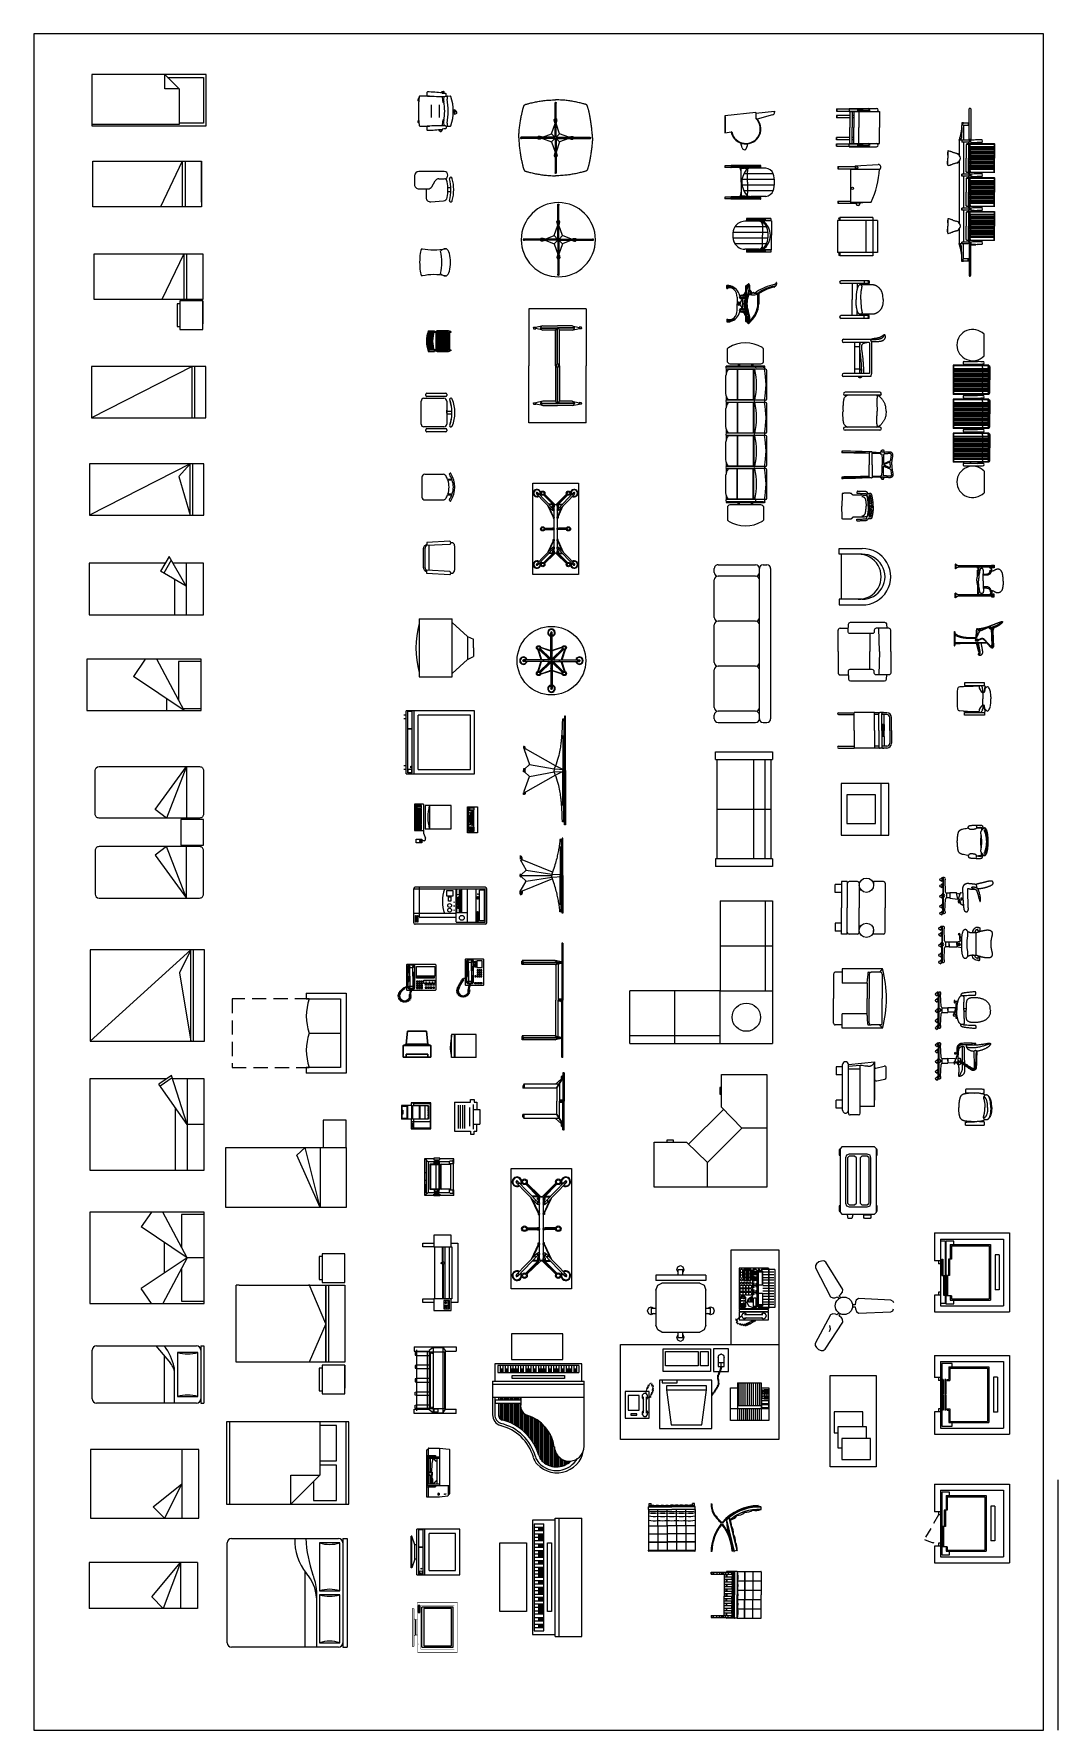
# Model space of a CAD drawing. Header units: millimetres. Extents: x 2198.5 to 2287.8, y 1208.8 to 1298.1.
# Drawn here: x 2269.86 to 2287.79, y 1267.78 to 1297.48 of the extents above; entities that cross this region are included whole.
import ezdxf

# ---------------------------------------------------------------- set-up
doc = ezdxf.new("R2010")
doc.units = ezdxf.units.MM
doc.linetypes.add('0', pattern=[0])
doc.linetypes.add('HIDDEN', pattern=[0.375, 0.25, -0.125])
for name, color, linetype in [('03', 7, 'Continuous'), ('0SGRENZE', 7, 'Continuous'), ('10-ASCENSOR', 7, 'Continuous'), ('10-EQUI-COCI', 7, 'Continuous'), ('10-MUEBLES', 7, 'Continuous'), ('AUXILIAR01', 255, 'Continuous'), ('BASE01', 7, 'Continuous'), ('CAPA1', 1, 'Continuous'), ('FURN', 7, 'Continuous'), ('MESA', 4, 'Continuous'), ('PERFILES', 7, 'Continuous')]:
    doc.layers.add(name, color=color, linetype=linetype)

# ---------------------------------------------------------------- blocks, each defined once
blk = doc.blocks.new('132')
for p, q in [((-0.813, -358.395), (-0.813, -358.408)), ((-0.811, -358.393), (0.187, -358.393)), ((-0.811, -358.41), (0.187, -358.41)), ((-0.485, -358.417), (-0.51, -358.528)), ((-0.51, -358.528), (-0.476, -358.478)), ((-0.493, -358.41), (-0.493, -358.417)), ((-0.493, -358.417), (-0.453, -358.417)), ((-0.491, -358.443), (-0.456, -358.443)), ((-0.485, -358.421), (-0.461, -358.421)), ((-0.476, -358.443), (-0.476, -359.084)), ((-0.47, -358.443), (-0.47, -359.084)), ((-0.437, -358.528), (-0.47, -358.478)), ((-0.437, -358.528), (-0.462, -358.417)), ((-0.453, -358.41), (-0.453, -358.417)), ((-0.449, -358.474), (0.187, -358.474)), ((0.16, -358.41), (0.16, -358.41)), ((0.16, -358.41), (0.16, -358.414)), ((0.16, -358.414), (0.187, -358.414)), ((0.169, -358.43), (0.169, -358.474)), ((0.181, -358.437), (0.181, -358.474)), ((1.185, -358.393), (0.187, -358.393)), ((1.185, -358.41), (0.187, -358.41)), ((0.214, -358.414), (0.187, -358.414)), ((0.822, -358.474), (0.187, -358.474)), ((0.193, -358.437), (0.193, -358.474)), ((0.205, -358.43), (0.205, -358.474)), ((0.214, -358.41), (0.214, -358.414)), ((0.81, -358.528), (0.835, -358.417)), ((0.81, -358.528), (0.844, -358.478)), ((0.827, -358.41), (0.827, -358.417)), ((0.867, -358.417), (0.827, -358.417)), ((0.864, -358.443), (0.829, -358.443)), ((0.859, -358.421), (0.835, -358.421)), ((0.844, -358.443), (0.844, -359.084)), ((0.85, -358.443), (0.85, -359.084)), ((0.883, -358.528), (0.85, -358.478)), ((0.858, -358.417), (0.883, -358.528)), ((0.867, -358.41), (0.867, -358.417)), ((1.187, -358.395), (1.187, -358.408)), ((-0.51, -358.528), (-0.51, -359.106)), ((-0.476, -358.542), (-0.47, -358.542)), ((-0.439, -358.516), (0.187, -358.516)), ((-0.437, -358.528), (-0.437, -359.106)), ((0.813, -358.516), (0.187, -358.516)), ((0.81, -358.528), (0.81, -359.106)), ((0.85, -358.542), (0.844, -358.542)), ((0.883, -358.528), (0.883, -359.106)), ((-0.47, -359.027), (-0.476, -359.027)), ((-0.47, -359.036), (-0.476, -359.036)), ((0.844, -359.027), (0.85, -359.027)), ((0.844, -359.036), (0.85, -359.036)), ((-0.51, -359.094), (-0.502, -359.094)), ((-0.51, -359.106), (-0.5, -359.106)), ((-0.476, -359.084), (-0.502, -359.094)), ((-0.476, -359.097), (-0.5, -359.106)), ((-0.447, -359.106), (-0.5, -359.106)), ((-0.5, -359.106), (-0.5, -359.113)), ((-0.447, -359.113), (-0.5, -359.113)), ((-0.47, -359.084), (-0.476, -359.084)), ((-0.47, -359.097), (-0.476, -359.097)), ((-0.47, -359.084), (-0.445, -359.094)), ((-0.47, -359.097), (-0.447, -359.106)), ((-0.447, -359.106), (-0.447, -359.113)), ((-0.437, -359.106), (-0.447, -359.106)), ((-0.437, -359.094), (-0.445, -359.094)), ((0.81, -359.094), (0.818, -359.094)), ((0.81, -359.106), (0.82, -359.106)), ((0.844, -359.084), (0.818, -359.094)), ((0.844, -359.097), (0.82, -359.106)), ((0.82, -359.106), (0.873, -359.106)), ((0.82, -359.106), (0.82, -359.113)), ((0.82, -359.113), (0.873, -359.113)), ((0.844, -359.084), (0.85, -359.084)), ((0.844, -359.097), (0.85, -359.097)), ((0.85, -359.084), (0.875, -359.094)), ((0.85, -359.097), (0.873, -359.106)), ((0.883, -359.106), (0.873, -359.106)), ((0.873, -359.106), (0.873, -359.113)), ((0.883, -359.094), (0.875, -359.094))]:
    blk.add_line(p, q)
for centre, radius, start, end in [((-0.811, -358.395), 0.002, 90, 180), ((-0.811, -358.408), 0.002, 180, 270), ((0.187, -358.41), 0.027, 188.5196, 257.1611), ((0.187, -358.41), 0.015, 195.466, 344.534), ((0.187, -358.41), 0.027, 282.8402, 351.4804), ((1.185, -358.395), 0.002, 0, 90), ((1.185, -358.408), 0.002, 270, 0)]:
    blk.add_arc(centre, radius, start, end)
blk = doc.blocks.new('131')
for p, q in [((1.457, -358.376), (1.457, -358.391)), ((1.459, -358.374), (1.957, -358.374)), ((1.459, -358.393), (1.957, -358.393)), ((1.509, -358.397), (1.509, -358.393)), ((1.519, -358.397), (1.509, -358.397)), ((1.509, -358.397), (1.565, -358.397)), ((1.509, -358.401), (1.52, -358.401)), ((1.554, -358.401), (1.571, -358.401)), ((1.555, -358.397), (1.565, -358.397)), ((1.657, -358.522), (1.562, -358.42)), ((1.565, -358.397), (1.565, -358.393)), ((1.727, -358.508), (1.565, -358.409)), ((1.727, -358.497), (1.571, -358.401)), ((1.657, -358.465), (1.657, -359.078)), ((1.659, -358.455), (1.957, -358.455)), ((1.939, -358.393), (1.939, -358.455)), ((1.939, -358.417), (1.951, -358.417)), ((1.951, -358.411), (1.951, -358.455)), ((1.951, -358.411), (1.963, -358.411)), ((2.455, -358.374), (1.957, -358.374)), ((2.455, -358.393), (1.957, -358.393)), ((2.255, -358.455), (1.957, -358.455)), ((1.963, -358.411), (1.963, -358.455)), ((1.963, -358.417), (1.975, -358.417)), ((1.975, -358.393), (1.975, -358.455)), ((2.187, -358.497), (2.342, -358.401)), ((2.187, -358.508), (2.349, -358.409)), ((2.257, -358.522), (2.351, -358.42)), ((2.257, -358.465), (2.257, -359.078)), ((2.36, -358.401), (2.342, -358.401)), ((2.349, -358.397), (2.349, -358.393)), ((2.405, -358.397), (2.349, -358.397)), ((2.359, -358.397), (2.349, -358.397)), ((2.405, -358.401), (2.394, -358.401)), ((2.395, -358.397), (2.405, -358.397)), ((2.405, -358.397), (2.405, -358.393)), ((2.457, -358.376), (2.457, -358.391)), ((1.727, -358.497), (1.727, -359.086)), ((1.727, -358.497), (1.957, -358.497)), ((2.187, -358.497), (1.957, -358.497)), ((2.187, -358.497), (2.187, -359.086)), ((1.657, -359.065), (1.681, -359.074)), ((2.257, -359.065), (2.233, -359.074)), ((1.657, -359.078), (1.679, -359.086)), ((1.679, -359.086), (1.727, -359.086)), ((1.681, -359.074), (1.727, -359.074)), ((1.684, -359.086), (1.684, -359.094)), ((1.684, -359.094), (1.724, -359.094)), ((1.724, -359.086), (1.724, -359.094)), ((2.233, -359.074), (2.187, -359.074)), ((2.235, -359.086), (2.187, -359.086)), ((2.19, -359.086), (2.19, -359.094)), ((2.23, -359.094), (2.19, -359.094)), ((2.23, -359.086), (2.23, -359.094)), ((2.257, -359.078), (2.235, -359.086))]:
    blk.add_line(p, q)
for centre, radius, start, end in [((1.459, -358.376), 0.002, 90, 180), ((1.459, -358.391), 0.002, 180, 270), ((1.537, -358.396), 0.028, 191.1929, 302.9461), ((1.537, -358.396), 0.018, 184.573, 355.427), ((1.537, -358.396), 0.028, 302.9461, 329.2012), ((1.556, -358.426), 0.008, 43, 122.9461), ((1.563, -358.412), 0.003, 58.431, 149.2012), ((1.56, -358.412), 0.005, 59.0362, 60.3651), ((2.35, -358.412), 0.003, 30.7988, 121.569), ((2.354, -358.412), 0.005, 119.6349, 120.9638), ((2.357, -358.426), 0.008, 57.0539, 137), ((2.377, -358.396), 0.028, 210.7988, 237.0539), ((2.377, -358.396), 0.018, 184.573, 355.427), ((2.377, -358.396), 0.028, 237.0539, 348.8071), ((2.455, -358.376), 0.002, 0, 90), ((2.455, -358.391), 0.002, 270, 0)]:
    blk.add_arc(centre, radius, start, end)
blk = doc.blocks.new('111')
for p, q in [((-1.102, -355.181), (-0.104, -355.181)), ((-1.102, -355.181), (-1.102, -356.181)), ((0.894, -355.181), (-0.104, -355.181)), ((0.894, -355.181), (0.894, -356.181)), ((-0.801, -355.422), (-0.775, -355.303)), ((-0.801, -355.422), (-0.801, -355.681)), ((-0.776, -355.263), (-0.78, -355.3)), ((-0.778, -355.303), (-0.764, -355.303)), ((-0.764, -355.261), (-0.774, -355.261)), ((-0.767, -355.381), (-0.767, -355.681)), ((-0.761, -355.381), (-0.767, -355.381)), ((-0.761, -355.434), (-0.767, -355.434)), ((-0.764, -355.261), (-0.754, -355.261)), ((-0.75, -355.303), (-0.764, -355.303)), ((-0.761, -355.381), (-0.761, -355.681)), ((-0.728, -355.422), (-0.753, -355.303)), ((-0.752, -355.263), (-0.748, -355.3)), ((-0.728, -355.422), (-0.728, -355.644)), ((0.519, -355.422), (0.545, -355.303)), ((0.519, -355.422), (0.519, -355.644)), ((0.544, -355.263), (0.54, -355.3)), ((0.542, -355.303), (0.556, -355.303)), ((0.556, -355.261), (0.546, -355.261)), ((0.553, -355.381), (0.559, -355.381)), ((0.553, -355.381), (0.553, -355.681)), ((0.553, -355.434), (0.559, -355.434)), ((0.556, -355.261), (0.566, -355.261)), ((0.57, -355.303), (0.556, -355.303)), ((0.559, -355.381), (0.559, -355.681)), ((0.592, -355.422), (0.567, -355.303)), ((0.568, -355.263), (0.572, -355.3)), ((0.592, -355.422), (0.592, -355.681)), ((-0.801, -355.939), (-0.801, -355.681)), ((-0.767, -355.981), (-0.767, -355.681)), ((-0.131, -355.678), (-0.761, -355.678)), ((-0.761, -355.981), (-0.761, -355.681)), ((-0.131, -355.684), (-0.761, -355.684)), ((-0.104, -355.644), (-0.728, -355.644)), ((-0.104, -355.717), (-0.728, -355.717)), ((-0.728, -355.717), (-0.728, -355.939)), ((-0.104, -355.666), (-0.131, -355.666)), ((-0.131, -355.666), (-0.131, -355.696)), ((-0.104, -355.696), (-0.131, -355.696)), ((-0.104, -355.644), (0.519, -355.644)), ((-0.104, -355.666), (-0.077, -355.666)), ((-0.104, -355.696), (-0.077, -355.696)), ((-0.104, -355.717), (0.519, -355.717)), ((-0.077, -355.666), (-0.077, -355.696)), ((-0.077, -355.678), (0.553, -355.678)), ((-0.077, -355.684), (0.553, -355.684)), ((0.519, -355.717), (0.519, -355.939)), ((0.553, -355.981), (0.553, -355.681)), ((0.559, -355.981), (0.559, -355.681)), ((0.592, -355.939), (0.592, -355.681)), ((-0.801, -355.939), (-0.775, -356.059)), ((-0.776, -356.099), (-0.78, -356.062)), ((-0.778, -356.059), (-0.764, -356.059)), ((-0.764, -356.101), (-0.774, -356.101)), ((-0.761, -355.928), (-0.767, -355.928)), ((-0.761, -355.981), (-0.767, -355.981)), ((-0.75, -356.059), (-0.764, -356.059)), ((-0.764, -356.101), (-0.754, -356.101)), ((-0.728, -355.939), (-0.753, -356.059)), ((-0.752, -356.099), (-0.748, -356.062)), ((0.519, -355.939), (0.545, -356.059)), ((0.544, -356.099), (0.54, -356.062)), ((0.542, -356.059), (0.556, -356.059)), ((0.556, -356.101), (0.546, -356.101)), ((0.553, -355.928), (0.559, -355.928)), ((0.553, -355.981), (0.559, -355.981)), ((0.57, -356.059), (0.556, -356.059)), ((0.556, -356.101), (0.566, -356.101)), ((0.592, -355.939), (0.567, -356.059)), ((0.568, -356.099), (0.572, -356.062)), ((-1.102, -356.181), (-0.104, -356.181)), ((0.894, -356.181), (-0.104, -356.181))]:
    blk.add_line(p, q)
for centre, radius, start, end in [((-0.731, -355.444), 0.0726, 119.5214, 162.6475), ((-0.778, -355.301), 0.002, 174.1708, 270), ((-0.774, -355.263), 0.002, 90, 174.1708), ((-0.797, -355.444), 0.0726, 17.3525, 60.4786), ((-0.754, -355.263), 0.002, 5.8292, 90), ((-0.75, -355.301), 0.002, 270, 5.8292), ((0.589, -355.444), 0.0726, 119.5214, 162.6475), ((0.542, -355.301), 0.002, 174.1708, 270), ((0.546, -355.263), 0.002, 90, 174.1708), ((0.523, -355.444), 0.0726, 17.3525, 60.4786), ((0.566, -355.263), 0.002, 5.8292, 90), ((0.57, -355.301), 0.002, 270, 5.8292), ((-0.68, -355.726), 0.0945, 120.4898, 149.5102), ((-0.68, -355.636), 0.0945, 210.4898, 239.5102), ((0.471, -355.726), 0.0945, 30.4898, 59.5102), ((0.471, -355.636), 0.0945, 300.4898, 329.5102), ((-0.731, -355.918), 0.0726, 197.3525, 240.4786), ((-0.778, -356.061), 0.002, 90, 185.8292), ((-0.774, -356.099), 0.002, 185.8292, 270), ((-0.797, -355.918), 0.0726, 299.5214, 342.6475), ((-0.754, -356.099), 0.002, 270, 354.1708), ((-0.75, -356.061), 0.002, 354.1708, 90), ((0.589, -355.918), 0.0726, 197.3525, 240.4786), ((0.542, -356.061), 0.002, 90, 185.8292), ((0.546, -356.099), 0.002, 185.8292, 270), ((0.523, -355.918), 0.0726, 299.5214, 342.6475), ((0.566, -356.099), 0.002, 270, 354.1708), ((0.57, -356.061), 0.002, 354.1708, 90)]:
    blk.add_arc(centre, radius, start, end)
blk = doc.blocks.new('134')
at = {"layer": 'PERFILES', "linetype": 'Continuous'}
for p, q in [((-2.603, -358.421), (-2.612, -358.436)), ((-1.582, -358.477), (-1.604, -358.481)), ((-1.56, -358.473), (-1.582, -358.477)), ((-1.537, -358.469), (-1.56, -358.473)), ((-1.515, -358.465), (-1.537, -358.469)), ((-1.492, -358.461), (-1.515, -358.465)), ((-1.47, -358.458), (-1.492, -358.461)), ((-1.447, -358.455), (-1.47, -358.458)), ((-1.425, -358.452), (-1.447, -358.455)), ((-1.403, -358.449), (-1.425, -358.452)), ((-1.382, -358.447), (-1.403, -358.449)), ((-1.388, -358.421), (-1.38, -358.436)), ((-1.362, -358.445), (-1.382, -358.447)), ((-1.996, -359.116), (-1.996, -358.588)), ((-1.936, -358.575), (-1.97, -358.588)), ((-1.903, -358.563), (-1.936, -358.575)), ((-1.871, -358.552), (-1.903, -358.563)), ((-1.84, -358.542), (-1.871, -358.552)), ((-1.809, -358.533), (-1.84, -358.542)), ((-1.78, -358.524), (-1.809, -358.533)), ((-1.751, -358.516), (-1.78, -358.524)), ((-1.724, -358.509), (-1.751, -358.516)), ((-1.698, -358.502), (-1.724, -358.509)), ((-1.673, -358.496), (-1.698, -358.502)), ((-1.65, -358.491), (-1.673, -358.496)), ((-1.627, -358.486), (-1.65, -358.491)), ((-1.604, -358.481), (-1.627, -358.486)), ((-2.028, -359.14), (-2.007, -359.14)), ((-2.017, -359.133), (-2.017, -359.141)), ((-2.017, -359.133), (-1.996, -359.133)), ((-1.986, -359.14), (-2.007, -359.14)), ((-2.007, -359.14), (-2.007, -359.14)), ((-2.007, -359.14), (-2.007, -359.14)), ((-1.975, -359.133), (-1.996, -359.133)), ((-1.996, -359.133), (-1.996, -359.133)), ((-1.996, -359.133), (-1.996, -359.133)), ((-1.975, -359.133), (-1.975, -359.141))]:
    blk.add_line(p, q, dxfattribs=at)
for points in [[(-1.996, -358.392), (-2.651, -358.392), (-2.651, -358.407), (-1.996, -358.407)], [(-2.63, -358.407), (-2.63, -358.445)], [(-2.63, -358.413), (-2.603, -358.413)], [(-2.63, -358.445), (-2.609, -358.447), (-2.588, -358.449), (-2.566, -358.452), (-2.544, -358.455), (-2.522, -358.458), (-2.499, -358.461), (-2.477, -358.465), (-2.454, -358.469), (-2.432, -358.473), (-2.41, -358.477), (-2.387, -358.481), (-2.365, -358.486), (-2.342, -358.491), (-2.318, -358.496), (-2.293, -358.502), (-2.267, -358.509), (-2.24, -358.516), (-2.212, -358.524), (-2.182, -358.533), (-2.152, -358.542), (-2.12, -358.552), (-2.088, -358.563), (-2.055, -358.575), (-2.021, -358.588)], [(-2.603, -358.407), (-2.603, -358.421)], [(-2.603, -358.421), (-1.996, -358.421)], [(-2.505, -358.441), (-1.996, -358.441)], [(-2.021, -358.588), (-2.013, -358.407)], [(-1.996, -358.392), (-1.34, -358.392), (-1.34, -358.407), (-1.996, -358.407)], [(-1.388, -358.421), (-1.996, -358.421)], [(-1.486, -358.441), (-1.996, -358.441)], [(-1.97, -358.588), (-1.979, -358.407)], [(-1.388, -358.407), (-1.388, -358.421)], [(-1.362, -358.413), (-1.388, -358.413)], [(-1.362, -358.407), (-1.362, -358.445)], [(-2.055, -358.575), (-2.271, -359.108)], [(-2.092, -359.036), (-2.021, -358.588)], [(-2.021, -358.588), (-1.996, -358.588)], [(-1.97, -358.588), (-1.996, -358.588)], [(-1.899, -359.036), (-1.97, -358.588)], [(-1.936, -358.575), (-1.721, -359.108)], [(-2.275, -359.14), (-2.092, -359.036), (-2.01, -359.121)], [(-1.716, -359.14), (-1.899, -359.036), (-1.981, -359.121)], [(-2.346, -359.14), (-2.287, -359.14)], [(-2.262, -359.109), (-2.28, -359.108), (-2.294, -359.108), (-2.304, -359.109), (-2.312, -359.11), (-2.317, -359.112), (-2.321, -359.113), (-2.323, -359.115), (-2.325, -359.117), (-2.327, -359.119), (-2.328, -359.121), (-2.329, -359.123), (-2.33, -359.125), (-2.331, -359.128), (-2.332, -359.132), (-2.333, -359.136), (-2.335, -359.14)], [(-2.313, -359.14), (-2.313, -359.139), (-2.312, -359.137), (-2.312, -359.136), (-2.311, -359.135), (-2.311, -359.134), (-2.31, -359.133), (-2.31, -359.132), (-2.31, -359.132), (-2.309, -359.131), (-2.309, -359.13), (-2.308, -359.13), (-2.308, -359.129), (-2.307, -359.128), (-2.307, -359.128), (-2.306, -359.127), (-2.305, -359.126), (-2.304, -359.126), (-2.303, -359.125), (-2.301, -359.124), (-2.297, -359.124), (-2.293, -359.123), (-2.286, -359.122), (-2.277, -359.122), (-2.265, -359.121)], [(-1.729, -359.109), (-1.711, -359.108), (-1.698, -359.108), (-1.687, -359.109), (-1.679, -359.11), (-1.674, -359.112), (-1.67, -359.113), (-1.668, -359.115), (-1.666, -359.117), (-1.665, -359.119), (-1.663, -359.121), (-1.662, -359.123), (-1.661, -359.125), (-1.66, -359.128), (-1.659, -359.132), (-1.658, -359.136), (-1.657, -359.14)], [(-1.668, -359.14), (-1.727, -359.14)], [(-1.678, -359.14), (-1.679, -359.139), (-1.679, -359.137), (-1.68, -359.136), (-1.68, -359.135), (-1.681, -359.134), (-1.681, -359.133), (-1.681, -359.132), (-1.682, -359.132), (-1.682, -359.131), (-1.682, -359.13), (-1.683, -359.13), (-1.683, -359.129), (-1.684, -359.128), (-1.684, -359.128), (-1.685, -359.127), (-1.686, -359.126), (-1.687, -359.126), (-1.688, -359.125), (-1.691, -359.124), (-1.694, -359.124), (-1.699, -359.123), (-1.706, -359.122), (-1.714, -359.122), (-1.726, -359.121)]]:
    blk.add_lwpolyline(points, dxfattribs=at)
for centre, start, end in [((-1.997, -359.135), 86.5372, 172.4385), ((-1.994, -359.135), 7.5615, 93.4628), ((-1.997, -359.135), 86.5372, 86.6148), ((-1.995, -359.135), 93.3852, 93.4628)]:
    blk.add_arc(centre, 0.0198, start, end, dxfattribs=at)
blk = doc.blocks.new('112')
at = {"layer": 'PERFILES', "linetype": 'Continuous'}
for p, q in [((-2.32, -355.653), (-2.32, -355.065)), ((-2.3, -355.653), (-2.3, -355.065)), ((-2.323, -355.655), (-2.919, -355.655)), ((-2.323, -355.676), (-2.919, -355.676)), ((-2.381, -355.595), (-2.322, -355.654)), ((-2.381, -355.737), (-2.322, -355.678)), ((-2.32, -355.679), (-2.32, -356.267)), ((-2.3, -355.679), (-2.3, -356.267)), ((-2.238, -355.595), (-2.298, -355.654)), ((-2.238, -355.737), (-2.298, -355.678)), ((-2.297, -355.655), (-1.701, -355.655)), ((-2.297, -355.676), (-1.701, -355.676))]:
    blk.add_line(p, q, dxfattribs=at)
for points in [[(-2.32, -355.435), (-2.381, -355.595), (-2.563, -355.655)], [(-2.32, -355.435), (-2.324, -355.421), (-2.327, -355.409), (-2.33, -355.4), (-2.332, -355.392), (-2.333, -355.386), (-2.334, -355.382), (-2.334, -355.378), (-2.334, -355.374), (-2.334, -355.371), (-2.333, -355.368), (-2.332, -355.365), (-2.331, -355.362), (-2.329, -355.36), (-2.326, -355.357), (-2.324, -355.355), (-2.32, -355.352)], [(-2.3, -355.435), (-2.296, -355.421), (-2.293, -355.409), (-2.29, -355.4), (-2.288, -355.392), (-2.287, -355.386), (-2.286, -355.382), (-2.286, -355.378), (-2.286, -355.374), (-2.286, -355.371), (-2.287, -355.368), (-2.288, -355.365), (-2.289, -355.362), (-2.291, -355.36), (-2.293, -355.357), (-2.296, -355.355), (-2.3, -355.352)], [(-2.3, -355.435), (-2.238, -355.595), (-2.057, -355.655)], [(-2.563, -355.655), (-2.577, -355.652), (-2.588, -355.648), (-2.598, -355.646), (-2.605, -355.644), (-2.611, -355.643), (-2.616, -355.642), (-2.62, -355.642), (-2.624, -355.642), (-2.627, -355.642), (-2.63, -355.643), (-2.633, -355.644), (-2.636, -355.645), (-2.638, -355.647), (-2.641, -355.649), (-2.643, -355.652), (-2.645, -355.655)], [(-2.563, -355.676), (-2.577, -355.68), (-2.588, -355.683), (-2.598, -355.686), (-2.605, -355.688), (-2.611, -355.689), (-2.616, -355.69), (-2.62, -355.69), (-2.624, -355.69), (-2.627, -355.69), (-2.63, -355.689), (-2.633, -355.688), (-2.636, -355.687), (-2.638, -355.685), (-2.641, -355.682), (-2.643, -355.68), (-2.645, -355.676)], [(-2.32, -355.897), (-2.381, -355.737), (-2.563, -355.676)], [(-2.3, -355.897), (-2.238, -355.737), (-2.057, -355.676)], [(-2.057, -355.655), (-2.043, -355.652), (-2.031, -355.648), (-2.022, -355.646), (-2.014, -355.644), (-2.008, -355.643), (-2.004, -355.642), (-2, -355.642), (-1.996, -355.642), (-1.993, -355.642), (-1.99, -355.643), (-1.987, -355.644), (-1.984, -355.645), (-1.982, -355.647), (-1.979, -355.649), (-1.977, -355.652), (-1.974, -355.655)], [(-2.057, -355.676), (-2.043, -355.68), (-2.031, -355.683), (-2.022, -355.686), (-2.014, -355.688), (-2.008, -355.689), (-2.004, -355.69), (-2, -355.69), (-1.996, -355.69), (-1.993, -355.69), (-1.99, -355.689), (-1.987, -355.688), (-1.984, -355.687), (-1.982, -355.685), (-1.979, -355.682), (-1.977, -355.68), (-1.974, -355.676)], [(-2.32, -355.897), (-2.324, -355.911), (-2.327, -355.922), (-2.33, -355.932), (-2.332, -355.939), (-2.333, -355.945), (-2.334, -355.95), (-2.334, -355.954), (-2.334, -355.958), (-2.334, -355.961), (-2.333, -355.964), (-2.332, -355.967), (-2.331, -355.969), (-2.329, -355.972), (-2.326, -355.975), (-2.324, -355.977), (-2.32, -355.979)], [(-2.3, -355.897), (-2.296, -355.911), (-2.293, -355.922), (-2.29, -355.932), (-2.288, -355.939), (-2.287, -355.945), (-2.286, -355.95), (-2.286, -355.954), (-2.286, -355.958), (-2.286, -355.961), (-2.287, -355.964), (-2.288, -355.967), (-2.289, -355.969), (-2.291, -355.972), (-2.293, -355.975), (-2.296, -355.977), (-2.3, -355.979)]]:
    blk.add_lwpolyline(points, dxfattribs=at)
for centre in [(-2.923, -355.666), (-1.697, -355.666)]:
    blk.add_circle(centre, 0.0112, dxfattribs=at)
for centre, radius, start, end in [((-2.31, -355.666), 0.65, 90, 180), ((-2.31, -355.061), 0.0112, 90, 270), ((-2.31, -355.666), 0.65, 0, 90), ((-2.31, -355.061), 0.0112, 270, 90), ((-2.31, -355.666), 0.65, 180, 270), ((-2.31, -355.666), 0.0168, 90, 270), ((-2.31, -355.666), 0.0168, 270, 90), ((-2.31, -355.666), 0.65, 270, 0), ((-2.31, -356.271), 0.0112, 90, 270), ((-2.31, -356.271), 0.0112, 270, 90)]:
    blk.add_arc(centre, radius, start, end, dxfattribs=at)
blk = doc.blocks.new('113')
at = {"layer": 'PERFILES', "color": 7, "linetype": 'Continuous'}
for p, q in [((-4.105, -355.701), (-4.105, -355.113)), ((-4.084, -355.701), (-4.084, -355.113)), ((-4.107, -355.703), (-4.703, -355.703)), ((-4.107, -355.724), (-4.703, -355.724)), ((-4.166, -355.643), (-4.106, -355.702)), ((-4.166, -355.785), (-4.106, -355.726)), ((-4.105, -355.727), (-4.105, -356.315)), ((-4.084, -355.727), (-4.084, -356.315)), ((-4.023, -355.643), (-4.082, -355.702)), ((-4.023, -355.785), (-4.082, -355.726)), ((-4.081, -355.703), (-3.485, -355.703)), ((-4.081, -355.724), (-3.485, -355.724))]:
    blk.add_line(p, q, dxfattribs=at)
at = {"layer": 'PERFILES', "linetype": 'Continuous'}
for points in [[(-4.094, -355.07), (-4.109, -355.07), (-4.126, -355.07), (-4.144, -355.071), (-4.162, -355.072), (-4.181, -355.073), (-4.2, -355.075), (-4.22, -355.077), (-4.241, -355.079), (-4.262, -355.081), (-4.283, -355.084), (-4.303, -355.086), (-4.324, -355.089), (-4.344, -355.092), (-4.364, -355.095), (-4.383, -355.098), (-4.402, -355.101), (-4.42, -355.104), (-4.437, -355.107), (-4.455, -355.11), (-4.471, -355.113), (-4.488, -355.116), (-4.503, -355.119), (-4.518, -355.123), (-4.532, -355.126), (-4.546, -355.129), (-4.559, -355.132), (-4.571, -355.135), (-4.582, -355.138), (-4.592, -355.141), (-4.601, -355.143), (-4.61, -355.145), (-4.618, -355.148), (-4.625, -355.15), (-4.631, -355.152), (-4.636, -355.153), (-4.641, -355.155), (-4.646, -355.156), (-4.649, -355.158), (-4.652, -355.159), (-4.655, -355.16), (-4.657, -355.161), (-4.66, -355.162), (-4.661, -355.163), (-4.663, -355.164), (-4.665, -355.166), (-4.666, -355.167), (-4.668, -355.169), (-4.669, -355.17), (-4.671, -355.172), (-4.672, -355.174), (-4.673, -355.175), (-4.674, -355.177), (-4.675, -355.179), (-4.676, -355.182), (-4.678, -355.184), (-4.679, -355.188), (-4.681, -355.193), (-4.682, -355.2), (-4.685, -355.209), (-4.688, -355.219), (-4.691, -355.232), (-4.695, -355.247), (-4.699, -355.264), (-4.704, -355.282), (-4.708, -355.302), (-4.713, -355.322), (-4.718, -355.342), (-4.722, -355.363), (-4.726, -355.384), (-4.73, -355.405), (-4.734, -355.425), (-4.737, -355.446), (-4.74, -355.467), (-4.743, -355.488), (-4.746, -355.51), (-4.748, -355.532), (-4.751, -355.555), (-4.753, -355.579), (-4.754, -355.605), (-4.756, -355.631), (-4.757, -355.66), (-4.758, -355.69), (-4.759, -355.714)], [(-4.094, -356.358), (-4.109, -356.358), (-4.126, -356.357), (-4.144, -356.357), (-4.162, -356.355), (-4.181, -356.354), (-4.2, -356.353), (-4.22, -356.351), (-4.241, -356.349), (-4.262, -356.346), (-4.283, -356.344), (-4.303, -356.341), (-4.324, -356.339), (-4.344, -356.336), (-4.364, -356.333), (-4.383, -356.33), (-4.402, -356.327), (-4.42, -356.324), (-4.437, -356.321), (-4.455, -356.318), (-4.471, -356.315), (-4.488, -356.311), (-4.503, -356.308), (-4.518, -356.305), (-4.532, -356.302), (-4.546, -356.299), (-4.559, -356.296), (-4.571, -356.293), (-4.582, -356.29), (-4.592, -356.287), (-4.601, -356.285), (-4.61, -356.282), (-4.618, -356.28), (-4.625, -356.278), (-4.631, -356.276), (-4.636, -356.274), (-4.641, -356.273), (-4.646, -356.271), (-4.649, -356.27), (-4.652, -356.269), (-4.655, -356.268), (-4.657, -356.267), (-4.66, -356.266), (-4.661, -356.264), (-4.663, -356.263), (-4.665, -356.262), (-4.666, -356.261), (-4.668, -356.259), (-4.669, -356.257), (-4.671, -356.256), (-4.672, -356.254), (-4.673, -356.252), (-4.674, -356.25), (-4.675, -356.248), (-4.676, -356.246), (-4.678, -356.243), (-4.679, -356.239), (-4.681, -356.234), (-4.682, -356.228), (-4.685, -356.219), (-4.688, -356.208), (-4.691, -356.196), (-4.695, -356.18), (-4.699, -356.164), (-4.704, -356.145), (-4.708, -356.126), (-4.713, -356.106), (-4.718, -356.085), (-4.722, -356.064), (-4.726, -356.044), (-4.73, -356.023), (-4.734, -356.002), (-4.737, -355.982), (-4.74, -355.961), (-4.743, -355.939), (-4.746, -355.918), (-4.748, -355.895), (-4.751, -355.872), (-4.753, -355.848), (-4.754, -355.823), (-4.756, -355.796), (-4.757, -355.768), (-4.758, -355.737), (-4.759, -355.714)]]:
    blk.add_lwpolyline(points, dxfattribs=at)
at = {"layer": 'PERFILES', "color": 7, "linetype": 'Continuous'}
for points in [[(-4.094, -355.07), (-4.08, -355.07), (-4.062, -355.07), (-4.045, -355.071), (-4.027, -355.072), (-4.008, -355.073), (-3.988, -355.075), (-3.968, -355.077), (-3.948, -355.079), (-3.927, -355.081), (-3.906, -355.084), (-3.885, -355.086), (-3.865, -355.089), (-3.844, -355.092), (-3.825, -355.095), (-3.806, -355.098), (-3.787, -355.101), (-3.769, -355.104), (-3.751, -355.107), (-3.734, -355.11), (-3.717, -355.113), (-3.701, -355.116), (-3.685, -355.119), (-3.671, -355.123), (-3.656, -355.126), (-3.643, -355.129), (-3.63, -355.132), (-3.618, -355.135), (-3.607, -355.138), (-3.596, -355.141), (-3.587, -355.143), (-3.579, -355.145), (-3.571, -355.148), (-3.564, -355.15), (-3.558, -355.152), (-3.552, -355.153), (-3.547, -355.155), (-3.543, -355.156), (-3.539, -355.158), (-3.536, -355.159), (-3.533, -355.16), (-3.531, -355.161), (-3.529, -355.162), (-3.527, -355.163), (-3.525, -355.164), (-3.524, -355.166), (-3.522, -355.167), (-3.521, -355.169), (-3.519, -355.17), (-3.518, -355.172), (-3.517, -355.174), (-3.516, -355.175), (-3.514, -355.177), (-3.513, -355.179), (-3.512, -355.182), (-3.511, -355.184), (-3.51, -355.188), (-3.508, -355.193), (-3.506, -355.2), (-3.504, -355.209), (-3.501, -355.219), (-3.497, -355.232), (-3.494, -355.247), (-3.489, -355.264), (-3.485, -355.282), (-3.48, -355.302), (-3.475, -355.322), (-3.471, -355.342), (-3.466, -355.363), (-3.462, -355.384), (-3.458, -355.405), (-3.455, -355.425), (-3.451, -355.446), (-3.448, -355.467), (-3.445, -355.488), (-3.443, -355.51), (-3.44, -355.532), (-3.438, -355.555), (-3.436, -355.579), (-3.434, -355.605), (-3.433, -355.631), (-3.431, -355.66), (-3.43, -355.69), (-3.43, -355.714)], [(-4.105, -355.483), (-4.166, -355.643), (-4.347, -355.703)], [(-4.105, -355.483), (-4.109, -355.469), (-4.112, -355.457), (-4.114, -355.448), (-4.116, -355.44), (-4.117, -355.434), (-4.118, -355.43), (-4.119, -355.426), (-4.119, -355.422), (-4.118, -355.419), (-4.118, -355.416), (-4.117, -355.413), (-4.115, -355.41), (-4.113, -355.408), (-4.111, -355.405), (-4.108, -355.403), (-4.105, -355.4)], [(-4.084, -355.483), (-4.08, -355.469), (-4.077, -355.457), (-4.074, -355.448), (-4.073, -355.44), (-4.071, -355.434), (-4.07, -355.43), (-4.07, -355.426), (-4.07, -355.422), (-4.07, -355.419), (-4.071, -355.416), (-4.072, -355.413), (-4.073, -355.41), (-4.075, -355.408), (-4.078, -355.405), (-4.081, -355.403), (-4.084, -355.4)], [(-4.084, -355.483), (-4.023, -355.643), (-3.841, -355.703)], [(-4.347, -355.703), (-4.361, -355.7), (-4.373, -355.696), (-4.382, -355.694), (-4.39, -355.692), (-4.396, -355.691), (-4.401, -355.69), (-4.405, -355.69), (-4.408, -355.689), (-4.411, -355.69), (-4.414, -355.69), (-4.417, -355.692), (-4.42, -355.693), (-4.423, -355.695), (-4.425, -355.697), (-4.427, -355.7), (-4.43, -355.703)], [(-4.347, -355.724), (-4.361, -355.728), (-4.373, -355.731), (-4.382, -355.734), (-4.39, -355.736), (-4.396, -355.737), (-4.401, -355.738), (-4.405, -355.738), (-4.408, -355.738), (-4.411, -355.738), (-4.414, -355.737), (-4.417, -355.736), (-4.42, -355.735), (-4.423, -355.733), (-4.425, -355.73), (-4.427, -355.728), (-4.43, -355.724)], [(-4.105, -355.945), (-4.166, -355.785), (-4.347, -355.724)], [(-4.094, -356.358), (-4.08, -356.358), (-4.062, -356.357), (-4.045, -356.357), (-4.027, -356.355), (-4.008, -356.354), (-3.988, -356.353), (-3.968, -356.351), (-3.948, -356.349), (-3.927, -356.346), (-3.906, -356.344), (-3.885, -356.341), (-3.865, -356.339), (-3.844, -356.336), (-3.825, -356.333), (-3.806, -356.33), (-3.787, -356.327), (-3.769, -356.324), (-3.751, -356.321), (-3.734, -356.318), (-3.717, -356.315), (-3.701, -356.311), (-3.685, -356.308), (-3.671, -356.305), (-3.656, -356.302), (-3.643, -356.299), (-3.63, -356.296), (-3.618, -356.293), (-3.607, -356.29), (-3.596, -356.287), (-3.587, -356.285), (-3.579, -356.282), (-3.571, -356.28), (-3.564, -356.278), (-3.558, -356.276), (-3.552, -356.274), (-3.547, -356.273), (-3.543, -356.271), (-3.539, -356.27), (-3.536, -356.269), (-3.533, -356.268), (-3.531, -356.267), (-3.529, -356.266), (-3.527, -356.264), (-3.525, -356.263), (-3.524, -356.262), (-3.522, -356.261), (-3.521, -356.259), (-3.519, -356.257), (-3.518, -356.256), (-3.517, -356.254), (-3.516, -356.252), (-3.514, -356.25), (-3.513, -356.248), (-3.512, -356.246), (-3.511, -356.243), (-3.51, -356.239), (-3.508, -356.234), (-3.506, -356.228), (-3.504, -356.219), (-3.501, -356.208), (-3.497, -356.196), (-3.494, -356.18), (-3.489, -356.164), (-3.485, -356.145), (-3.48, -356.126), (-3.475, -356.106), (-3.471, -356.085), (-3.466, -356.064), (-3.462, -356.044), (-3.458, -356.023), (-3.455, -356.002), (-3.451, -355.982), (-3.448, -355.961), (-3.445, -355.939), (-3.443, -355.918), (-3.44, -355.895), (-3.438, -355.872), (-3.436, -355.848), (-3.434, -355.823), (-3.433, -355.796), (-3.431, -355.768), (-3.43, -355.737), (-3.43, -355.714)], [(-4.084, -355.945), (-4.023, -355.785), (-3.841, -355.724)], [(-3.841, -355.703), (-3.827, -355.7), (-3.816, -355.696), (-3.806, -355.694), (-3.799, -355.692), (-3.793, -355.691), (-3.788, -355.69), (-3.784, -355.689), (-3.78, -355.689), (-3.777, -355.69), (-3.774, -355.69), (-3.771, -355.692), (-3.769, -355.693), (-3.766, -355.695), (-3.764, -355.697), (-3.761, -355.7), (-3.759, -355.703)], [(-3.841, -355.724), (-3.827, -355.728), (-3.816, -355.731), (-3.806, -355.734), (-3.799, -355.736), (-3.793, -355.737), (-3.788, -355.738), (-3.784, -355.738), (-3.78, -355.738), (-3.777, -355.738), (-3.774, -355.737), (-3.771, -355.736), (-3.769, -355.735), (-3.766, -355.733), (-3.764, -355.73), (-3.761, -355.728), (-3.759, -355.724)], [(-4.105, -355.945), (-4.109, -355.959), (-4.112, -355.97), (-4.114, -355.98), (-4.116, -355.987), (-4.117, -355.993), (-4.118, -355.998), (-4.119, -356.002), (-4.119, -356.006), (-4.118, -356.009), (-4.118, -356.012), (-4.117, -356.015), (-4.115, -356.017), (-4.113, -356.02), (-4.111, -356.023), (-4.108, -356.025), (-4.105, -356.027)], [(-4.084, -355.945), (-4.08, -355.959), (-4.077, -355.97), (-4.074, -355.98), (-4.073, -355.987), (-4.071, -355.993), (-4.07, -355.998), (-4.07, -356.002), (-4.07, -356.006), (-4.07, -356.009), (-4.071, -356.012), (-4.072, -356.015), (-4.073, -356.017), (-4.075, -356.02), (-4.078, -356.023), (-4.081, -356.025), (-4.084, -356.027)]]:
    blk.add_lwpolyline(points, dxfattribs=at)
for centre in [(-4.707, -355.714), (-3.481, -355.714)]:
    blk.add_circle(centre, 0.0112, dxfattribs=at)
for centre, radius, start, end in [((-4.094, -355.109), 0.0112, 90, 270), ((-4.094, -355.109), 0.0112, 270, 90), ((-4.094, -355.714), 0.0168, 90, 270), ((-4.094, -355.714), 0.0168, 270, 90), ((-4.094, -356.319), 0.0112, 90, 270), ((-4.094, -356.319), 0.0112, 270, 90)]:
    blk.add_arc(centre, radius, start, end, dxfattribs=at)
blk = doc.blocks.new('133')
at = {"layer": 'PERFILES', "linetype": 'Continuous'}
for p, q in [((-4.71, -358.377), (-4.719, -358.393)), ((-2.962, -358.377), (-2.954, -358.393)), ((-3.863, -359.071), (-3.836, -359.071)), ((-3.863, -359.071), (-3.863, -359.082)), ((-3.81, -359.071), (-3.836, -359.071)), ((-3.81, -359.071), (-3.81, -359.082)), ((-3.863, -359.082), (-3.836, -359.082)), ((-3.81, -359.082), (-3.836, -359.082))]:
    blk.add_line(p, q, dxfattribs=at)
for points in [[(-3.836, -358.348), (-4.788, -358.348), (-4.788, -358.364), (-3.836, -358.364)], [(-4.737, -358.364), (-4.737, -358.401)], [(-4.737, -358.369), (-4.71, -358.369)], [(-4.737, -358.377), (-3.818, -358.377)], [(-4.737, -358.401), (-4.71, -358.403), (-4.681, -358.404), (-4.651, -358.406), (-4.621, -358.407), (-4.59, -358.408), (-4.56, -358.409), (-4.532, -358.41), (-4.506, -358.411), (-4.483, -358.413), (-4.462, -358.414), (-4.443, -358.415), (-4.426, -358.416), (-4.409, -358.417), (-4.393, -358.419), (-4.376, -358.421), (-4.358, -358.423), (-4.339, -358.425), (-4.318, -358.427), (-4.296, -358.43), (-4.273, -358.433), (-4.247, -358.437), (-4.221, -358.441), (-4.192, -358.446), (-4.163, -358.452), (-4.131, -358.459), (-4.098, -358.466), (-4.063, -358.475), (-4.027, -358.485), (-3.988, -358.497), (-3.948, -358.511), (-3.906, -358.526), (-3.862, -358.545)], [(-4.71, -358.364), (-4.71, -358.377)], [(-4.447, -358.397), (-3.836, -358.397)], [(-3.855, -358.397), (-3.913, -358.512)], [(-3.862, -358.545), (-3.853, -358.364)], [(-3.836, -358.348), (-2.884, -358.348), (-2.884, -358.364), (-3.836, -358.364)], [(-3.225, -358.397), (-3.836, -358.397)], [(-3.811, -358.545), (-3.819, -358.364)], [(-2.935, -358.377), (-3.818, -358.377)], [(-3.818, -358.397), (-3.759, -358.512)], [(-2.935, -358.401), (-2.962, -358.403), (-2.991, -358.404), (-3.021, -358.406), (-3.052, -358.407), (-3.082, -358.408), (-3.112, -358.409), (-3.14, -358.41), (-3.166, -358.411), (-3.189, -358.413), (-3.21, -358.414), (-3.229, -358.415), (-3.246, -358.416), (-3.263, -358.417), (-3.28, -358.419), (-3.296, -358.421), (-3.314, -358.423), (-3.333, -358.425), (-3.354, -358.427), (-3.376, -358.43), (-3.4, -358.433), (-3.425, -358.437), (-3.452, -358.441), (-3.48, -358.446), (-3.51, -358.452), (-3.541, -358.459), (-3.574, -358.466), (-3.609, -358.475), (-3.646, -358.485), (-3.684, -358.497), (-3.724, -358.511), (-3.767, -358.526), (-3.811, -358.545)], [(-2.962, -358.364), (-2.962, -358.377)], [(-2.935, -358.369), (-2.962, -358.369)], [(-2.935, -358.364), (-2.935, -358.401)], [(-3.918, -358.522), (-4.214, -359.05)], [(-3.941, -358.977), (-3.862, -358.545)], [(-3.862, -358.545), (-3.836, -358.545)], [(-3.811, -358.545), (-3.836, -358.545)], [(-3.732, -358.977), (-3.811, -358.545)], [(-3.755, -358.522), (-3.458, -359.05)], [(-4.202, -359.05), (-4.214, -359.05), (-4.223, -359.051), (-4.23, -359.051), (-4.235, -359.051), (-4.239, -359.052), (-4.242, -359.053), (-4.244, -359.054), (-4.246, -359.055), (-4.247, -359.056), (-4.249, -359.058), (-4.251, -359.06), (-4.252, -359.063), (-4.253, -359.066), (-4.255, -359.07), (-4.256, -359.075), (-4.258, -359.082)], [(-4.258, -359.082), (-4.229, -359.082), (-4.226, -359.072), (-4.201, -359.072)], [(-4.209, -359.063), (-4.212, -359.063), (-4.215, -359.063), (-4.218, -359.063), (-4.221, -359.063), (-4.223, -359.063), (-4.225, -359.063), (-4.227, -359.064), (-4.229, -359.064), (-4.23, -359.064), (-4.232, -359.065), (-4.234, -359.066), (-4.235, -359.067), (-4.237, -359.07), (-4.239, -359.073), (-4.241, -359.077), (-4.243, -359.082)], [(-4.201, -359.072), (-3.941, -358.977), (-3.86, -359.063)], [(-3.471, -359.072), (-3.732, -358.977), (-3.813, -359.063)], [(-3.415, -359.082), (-3.443, -359.082), (-3.446, -359.072), (-3.471, -359.072)], [(-3.47, -359.05), (-3.459, -359.05), (-3.45, -359.051), (-3.443, -359.051), (-3.437, -359.051), (-3.433, -359.052), (-3.43, -359.053), (-3.428, -359.054), (-3.426, -359.055), (-3.425, -359.056), (-3.423, -359.058), (-3.422, -359.06), (-3.42, -359.063), (-3.419, -359.066), (-3.417, -359.07), (-3.416, -359.075), (-3.415, -359.082)], [(-3.464, -359.063), (-3.46, -359.063), (-3.457, -359.063), (-3.454, -359.063), (-3.452, -359.063), (-3.449, -359.063), (-3.447, -359.063), (-3.445, -359.064), (-3.444, -359.064), (-3.442, -359.064), (-3.44, -359.065), (-3.439, -359.066), (-3.437, -359.067), (-3.435, -359.07), (-3.434, -359.073), (-3.432, -359.077), (-3.43, -359.082)]]:
    blk.add_lwpolyline(points, dxfattribs=at)
for centre, start, end in [((-3.838, -359.075), 86.5372, 172.4385), ((-3.835, -359.075), 7.5615, 93.4628)]:
    blk.add_arc(centre, 0.0251, start, end, dxfattribs=at)
blk = doc.blocks.new('1')
for p, q in [((14.802, -362.26), (14.802, -362.435)), ((14.832, -362.23), (15.262, -362.23)), ((15.692, -362.23), (15.262, -362.23)), ((15.722, -362.26), (15.722, -362.435)), ((14.802, -362.435), (14.867, -362.435)), ((15.722, -362.435), (15.657, -362.435)), ((14.802, -362.715), (14.802, -362.865)), ((14.802, -362.895), (15.262, -362.895)), ((14.802, -362.895), (14.802, -362.995)), ((14.832, -362.685), (15.262, -362.685)), ((15.692, -362.685), (15.262, -362.685)), ((15.722, -362.895), (15.262, -362.895)), ((15.722, -362.715), (15.722, -362.865)), ((15.722, -362.895), (15.722, -362.995)), ((14.802, -362.995), (15.262, -362.995)), ((14.853, -362.995), (14.853, -363.11)), ((14.992, -363.11), (14.853, -363.11)), ((14.992, -362.995), (14.992, -363.11)), ((15.722, -362.995), (15.262, -362.995)), ((15.531, -362.995), (15.531, -363.11)), ((15.531, -363.11), (15.671, -363.11)), ((15.671, -362.995), (15.671, -363.11))]:
    blk.add_line(p, q)
for centre in [(14.867, -362.56), (15.657, -362.56)]:
    blk.add_circle(centre, 0.125)
for centre, radius, start, end in [((14.832, -362.26), 0.03, 90, 180), ((15.692, -362.26), 0.03, 0, 90), ((14.832, -362.715), 0.03, 90, 180), ((14.832, -362.865), 0.03, 180, 270), ((14.894, -362.63), 0.0612, 296.9132, 339.6372), ((15.629, -362.63), 0.0612, 200.3628, 243.0868), ((15.692, -362.715), 0.03, 0, 90), ((15.692, -362.865), 0.03, 270, 0)]:
    blk.add_arc(centre, radius, start, end)
blk = doc.blocks.new('3')
for p, q in [((18.952, -362.394), (18.921, -362.249)), ((19.118, -362.212), (18.951, -362.212)), ((19.178, -362.381), (19.147, -362.236)), ((19.624, -362.417), (18.844, -362.417)), ((18.844, -362.417), (19.512, -362.417)), ((18.892, -362.877), (18.844, -362.417)), ((19.185, -362.417), (18.957, -362.417)), ((18.957, -362.417), (18.957, -362.417)), ((18.981, -362.417), (19.148, -362.417)), ((19.624, -362.417), (19.624, -362.667)), ((19.742, -362.877), (18.892, -362.877)), ((19.742, -362.667), (18.9, -362.667)), ((18.922, -362.877), (18.9, -362.667)), ((18.972, -362.667), (18.972, -362.877)), ((19.772, -362.697), (19.772, -362.847)), ((19.692, -362.977), (18.892, -362.977)), ((18.932, -362.977), (18.932, -363.092)), ((18.932, -363.092), (19.071, -363.092)), ((19.071, -362.977), (19.071, -363.092)), ((19.514, -362.977), (19.514, -363.092)), ((19.653, -363.092), (19.514, -363.092)), ((19.653, -362.977), (19.653, -363.092))]:
    blk.add_line(p, q)
blk.add_lwpolyline([(18.9, -362.667), (18.904, -362.635), (18.908, -362.609), (18.911, -362.587), (18.913, -362.57), (18.915, -362.556), (18.916, -362.544), (18.917, -362.535), (18.918, -362.526), (18.918, -362.518), (18.918, -362.511), (18.918, -362.503), (18.917, -362.496), (18.915, -362.489), (18.913, -362.482), (18.911, -362.475), (18.908, -362.469), (18.904, -362.462), (18.899, -362.456), (18.893, -362.449), (18.886, -362.443), (18.878, -362.436), (18.868, -362.43), (18.857, -362.424), (18.844, -362.417)])
for centre, radius, start, end in [((18.951, -362.242), 0.03, 90, 192), ((19.118, -362.242), 0.03, 12, 90), ((18.981, -362.387), 0.03, 192, 270), ((19.148, -362.387), 0.03, 270, 12), ((18.892, -362.927), 0.05, 90, 270), ((19.692, -362.927), 0.05, 270, 90), ((19.742, -362.697), 0.03, 0, 90), ((19.742, -362.847), 0.03, 270, 0)]:
    blk.add_arc(centre, radius, start, end)
blk = doc.blocks.new('2')
at = {"color": 7}
for p, q in [((16.668, -362.28), (16.668, -362.987)), ((16.728, -362.314), (16.728, -362.48)), ((16.758, -362.284), (17.188, -362.284)), ((17.618, -362.284), (17.188, -362.284)), ((17.648, -362.314), (17.648, -362.48)), ((17.708, -362.28), (17.708, -362.987)), ((16.728, -362.526), (16.728, -362.48)), ((16.737, -362.536), (16.839, -362.54)), ((16.758, -362.51), (17.188, -362.51)), ((16.918, -362.549), (16.918, -362.987)), ((16.918, -362.549), (17.188, -362.549)), ((17.618, -362.51), (17.188, -362.51)), ((17.458, -362.549), (17.188, -362.549)), ((17.458, -362.549), (17.458, -362.987)), ((17.638, -362.536), (17.536, -362.54)), ((17.648, -362.526), (17.648, -362.48)), ((16.668, -362.987), (16.918, -362.987)), ((16.728, -362.987), (16.728, -363.106)), ((16.758, -363.136), (17.188, -363.136)), ((17.618, -363.136), (17.188, -363.136)), ((17.708, -362.987), (17.458, -362.987)), ((17.648, -362.987), (17.648, -363.106))]:
    blk.add_line(p, q, dxfattribs=at)
for centre, radius, start, end in [((17.188, -364.094), 1.886, 73.9976, 106.0024), ((16.257, -362.913), 0.754, 51.4328, 57.0519), ((16.758, -362.314), 0.03, 90, 180), ((17.618, -362.314), 0.03, 0, 90), ((18.118, -362.913), 0.754, 122.9481, 128.5672), ((16.758, -362.48), 0.03, 180, 270), ((16.738, -362.526), 0.01, 180, 267.9816), ((16.838, -362.91), 0.37, 77.6131, 89.8582), ((17.537, -362.91), 0.37, 90.1418, 102.3869), ((17.618, -362.48), 0.03, 270, 0), ((17.638, -362.526), 0.01, 272.0184, 0), ((16.758, -363.106), 0.03, 180, 270), ((17.618, -363.106), 0.03, 270, 0)]:
    blk.add_arc(centre, radius, start, end, dxfattribs=at)
blk = doc.blocks.new('118')
for p, q in [((-4.528, -353.255), (-4.561, -352.928)), ((-4.561, -352.928), (-4.541, -352.928)), ((-4.497, -352.963), (-4.422, -353.233)), ((-4.536, -353.255), (-4.431, -353.255)), ((-4.536, -353.255), (-4.479, -353.796)), ((-4.179, -353.796), (-4.201, -353.685)), ((-4.195, -353.688), (-4.197, -353.679)), ((-3.918, -353.494), (-4, -353.516)), ((-3.896, -353.484), (-3.881, -353.451)), ((-4.479, -353.796), (-4.179, -353.796)), ((-4.465, -353.791), (-4.194, -353.791)), ((-4.465, -353.791), (-4.465, -353.796)), ((-4.194, -353.791), (-4.194, -353.796))]:
    blk.add_line(p, q)
for centre, radius, start, end in [((-4.54, -352.972), 0.0437, 11.4472, 91.1301), ((-4.249, -353.431), 0.263, 281.8734, 137.9945), ((-4.249, -353.431), 0.253, 281.8734, 135.9208), ((-3.977, -353.532), 0.129, 42.354, 94.9054), ((-4.196, -353.684), 0.005, 101.8734, 191), ((-3.933, -353.436), 0.06, 284.7107, 307.3322), ((-3.885, -353.448), 0.005, 334.491, 42.354)]:
    blk.add_arc(centre, radius, start, end)
blk = doc.blocks.new('117')
for p, q in [((-3.564, -353.082), (-3.564, -353.341)), ((-3.464, -352.952), (-3.464, -353.466)), ((-3.365, -352.931), (-3.365, -353.496)), ((-3.266, -352.931), (-3.266, -353.496)), ((-3.166, -352.952), (-3.166, -353.466)), ((-3.067, -353.082), (-3.067, -353.341)), ((-3.609, -353.172), (-3.609, -353.688)), ((-3.602, -353.172), (-3.602, -353.688)), ((-3.594, -353.172), (-3.594, -353.688)), ((-3.587, -353.172), (-3.587, -353.688)), ((-3.579, -353.172), (-3.579, -353.688)), ((-3.572, -353.172), (-3.572, -353.688)), ((-3.564, -353.234), (-3.572, -353.234)), ((-3.564, -353.244), (-3.572, -353.244)), ((-3.56, -353.442), (-3.56, -353.411)), ((-3.55, -353.401), (-3.504, -353.401)), ((-3.315, -353.401), (-3.504, -353.401)), ((-3.315, -353.401), (-3.127, -353.401)), ((-3.081, -353.401), (-3.127, -353.401)), ((-3.071, -353.442), (-3.071, -353.411)), ((-3.059, -353.234), (-3.067, -353.234)), ((-3.059, -353.244), (-3.067, -353.244)), ((-3.059, -353.172), (-3.059, -353.688)), ((-3.052, -353.172), (-3.052, -353.688)), ((-3.044, -353.172), (-3.044, -353.688)), ((-3.037, -353.172), (-3.037, -353.688)), ((-3.029, -353.172), (-3.029, -353.688)), ((-3.022, -353.172), (-3.022, -353.688)), ((-3.606, -353.688), (-3.606, -353.796)), ((-3.575, -353.688), (-3.575, -353.796)), ((-3.564, -353.473), (-3.572, -353.473)), ((-3.564, -353.483), (-3.572, -353.483)), ((-3.56, -353.441), (-3.564, -353.441)), ((-3.564, -353.441), (-3.564, -353.531)), ((-3.56, -353.442), (-3.56, -353.529)), ((-3.315, -353.511), (-3.56, -353.511)), ((-3.315, -353.511), (-3.071, -353.511)), ((-3.071, -353.441), (-3.067, -353.441)), ((-3.071, -353.442), (-3.071, -353.529)), ((-3.067, -353.441), (-3.067, -353.531)), ((-3.059, -353.473), (-3.067, -353.473)), ((-3.059, -353.483), (-3.067, -353.483)), ((-3.056, -353.688), (-3.056, -353.796)), ((-3.025, -353.688), (-3.025, -353.796)), ((-3.606, -353.796), (-3.575, -353.796)), ((-3.056, -353.796), (-3.025, -353.796))]:
    blk.add_line(p, q)
for centre, radius, start, end in [((-3.402, -353.102), 0.163, 112.6054, 172.6733), ((-3.303, -353.478), 0.551, 91.2868, 107.0288), ((-3.328, -353.478), 0.551, 72.9712, 88.7132), ((-3.229, -353.102), 0.163, 7.3267, 67.3946), ((-3.605, -353.172), 0.00375, 0, 180), ((-3.598, -353.172), 0.00375, 0, 180), ((-3.59, -353.172), 0.00375, 0, 180), ((-3.583, -353.172), 0.00375, 0, 180), ((-3.575, -353.172), 0.00375, 0, 180), ((-3.353, -353.336), 0.211, 181.4535, 198.2121), ((-3.55, -353.411), 0.01, 90, 180), ((-3.309, -353.135), 0.366, 227.3484, 268.9256), ((-3.322, -353.135), 0.366, 271.0744, 312.6516), ((-3.081, -353.411), 0.01, 0, 90), ((-3.278, -353.336), 0.211, 341.7879, 358.5465), ((-3.055, -353.172), 0.00375, 0, 180), ((-3.048, -353.172), 0.00375, 0, 180), ((-3.04, -353.172), 0.00375, 0, 180), ((-3.033, -353.172), 0.00375, 0, 180), ((-3.025, -353.172), 0.00375, 0, 180), ((-3.605, -353.688), 0.00375, 180, 360), ((-3.598, -353.688), 0.00375, 180, 360), ((-3.59, -353.688), 0.00375, 180, 360), ((-3.583, -353.688), 0.00375, 180, 360), ((-3.575, -353.688), 0.00375, 180, 360), ((-3.478, -353.701), 0.19, 92.8583, 116.6795), ((-3.263, -353.436), 0.297, 181.1388, 194.6103), ((-3.153, -353.701), 0.19, 63.3205, 87.1417), ((-3.368, -353.436), 0.297, 345.3897, 358.8612), ((-3.055, -353.688), 0.00375, 180, 360), ((-3.048, -353.688), 0.00375, 180, 360), ((-3.04, -353.688), 0.00375, 180, 360), ((-3.033, -353.688), 0.00375, 180, 360), ((-3.025, -353.688), 0.00375, 180, 360)]:
    blk.add_arc(centre, radius, start, end)
blk = doc.blocks.new('116')
for p, q in [((-2.683, -353.094), (-2.683, -353.418)), ((-2.681, -352.991), (-2.646, -352.991)), ((-2.681, -352.991), (-2.681, -353.091)), ((-2.68, -353.091), (-2.646, -353.091)), ((-2.678, -353.091), (-2.678, -353.421)), ((-2.673, -353.091), (-2.673, -353.421)), ((-2.668, -353.091), (-2.668, -353.421)), ((-2.663, -353.091), (-2.663, -353.421)), ((-2.658, -353.091), (-2.658, -353.421)), ((-2.653, -353.091), (-2.653, -353.421)), ((-2.648, -353.091), (-2.648, -353.421)), ((-2.646, -352.991), (-2.646, -353.091)), ((-2.643, -352.981), (-2.388, -352.981)), ((-2.643, -352.981), (-2.643, -353.121)), ((-2.643, -353.094), (-2.643, -353.418)), ((-2.64, -353.132), (-2.64, -353.4)), ((-2.538, -353.072), (-2.538, -353.62)), ((-2.438, -353.044), (-2.438, -353.657)), ((-2.133, -352.981), (-2.388, -352.981)), ((-2.338, -353.044), (-2.338, -353.657)), ((-2.238, -353.072), (-2.238, -353.62)), ((-2.136, -353.132), (-2.136, -353.4)), ((-2.133, -352.981), (-2.133, -353.121)), ((-2.13, -353.094), (-2.13, -353.418)), ((-2.128, -352.991), (-2.093, -352.991)), ((-2.128, -352.991), (-2.128, -353.091)), ((-2.127, -353.091), (-2.093, -353.091)), ((-2.125, -353.091), (-2.125, -353.421)), ((-2.12, -353.091), (-2.12, -353.421)), ((-2.115, -353.091), (-2.115, -353.421)), ((-2.11, -353.091), (-2.11, -353.421)), ((-2.105, -353.091), (-2.105, -353.421)), ((-2.1, -353.091), (-2.1, -353.421)), ((-2.095, -353.091), (-2.095, -353.421)), ((-2.093, -352.991), (-2.093, -353.091)), ((-2.09, -353.094), (-2.09, -353.418)), ((-2.68, -353.421), (-2.646, -353.421)), ((-2.64, -353.336), (-2.643, -353.336)), ((-2.64, -353.351), (-2.643, -353.351)), ((-2.64, -353.4), (-2.635, -353.4)), ((-2.635, -353.137), (-2.635, -353.4)), ((-2.632, -353.201), (-2.632, -353.451)), ((-2.623, -353.141), (-2.388, -353.141)), ((-2.153, -353.141), (-2.388, -353.141)), ((-2.144, -353.201), (-2.144, -353.451)), ((-2.141, -353.137), (-2.141, -353.4)), ((-2.136, -353.4), (-2.141, -353.4)), ((-2.136, -353.336), (-2.133, -353.336)), ((-2.136, -353.351), (-2.133, -353.351)), ((-2.127, -353.421), (-2.093, -353.421))]:
    blk.add_line(p, q)
for centre, radius, start, end in [((-2.68, -353.094), 0.003, 90, 180), ((-2.646, -353.094), 0.003, 0, 90), ((-2.623, -353.121), 0.02, 180, 270), ((-2.388, -353.303), 0.302, 89.923, 145.915), ((-2.388, -353.416), 0.375, 89.9653, 131.5352), ((-2.388, -353.303), 0.302, 34.085, 90.077), ((-2.388, -353.416), 0.375, 48.4648, 90.0347), ((-2.153, -353.121), 0.02, 270, 0), ((-2.127, -353.094), 0.003, 90, 180), ((-2.093, -353.094), 0.003, 0, 90), ((-2.68, -353.418), 0.003, 180, 270), ((-2.646, -353.418), 0.003, 270, 0), ((-2.572, -353.201), 0.06, 90, 180), ((-2.204, -353.201), 0.06, 0, 90), ((-2.127, -353.418), 0.003, 180, 270), ((-2.093, -353.418), 0.003, 270, 0), ((-2.432, -353.451), 0.2, 180, 238.8789), ((-2.389, -353.366), 0.295, 240.2798, 270.2786), ((-2.387, -353.366), 0.295, 269.7214, 299.7202), ((-2.344, -353.451), 0.2, 301.1211, 0)]:
    blk.add_arc(centre, radius, start, end)
blk = doc.blocks.new('CAMBIO')
at = {"layer": '03'}
for p, q in [((113, -32), (113, -18)), ((141, -25), (116, -25)), ((116, -35), (129, -35)), ((123, -15), (202, -15)), ((147, -22), (147, -18)), ((167, -22), (167, -18)), ((174, -100), (174, -70)), ((181, -70), (181, -100)), ((189, -30), (189, -36)), ((199, -25), (192, -25)), ((199, -36), (199, -32)), ((202, -22), (202, -18)), ((210, -69), (210, -100)), ((217, -69), (217, -100)), ((409, -69), (409, -100)), ((416, -69), (416, -100)), ((503, -15), (424, -15)), ((424, -22), (424, -18)), ((427, -25), (434, -25)), ((427, -36), (427, -32)), ((437, -30), (437, -36)), ((445, -70), (445, -100)), ((452, -100), (452, -70)), ((459, -22), (459, -18)), ((479, -22), (479, -18)), ((485, -25), (510, -25)), ((510, -35), (497, -35)), ((513, -32), (513, -18))]:
    blk.add_line(p, q, dxfattribs=at)
at = {"layer": '03', "linetype": 'HIDDEN'}
for p, q in [((154, -25), (154, -15)), ((160, -25), (160, -15)), ((466, -25), (466, -15)), ((472, -25), (472, -15))]:
    blk.add_line(p, q, dxfattribs=at)
at = {"layer": '03'}
for points in [[(141, -25), (192, -25)], [(204, -41), (205, -41)], [(227, -68), (227, -70), (227, -73)], [(227, -100), (227, -97), (227, -95), (229, -92), (233, -89), (237, -87), (242, -86), (252, -83), (258, -81), (266, -79), (272, -78), (278, -77), (285, -76), (298, -75), (313, -74)], [(234, -78), (237, -77), (242, -75), (248, -73), (253, -72), (259, -70), (264, -69), (269, -68), (274, -67), (280, -66), (283, -66), (287, -65), (292, -65), (295, -65), (299, -65), (302, -64), (308, -64), (313, -64)], [(393, -78), (389, -77), (384, -75), (378, -73), (373, -72), (367, -70), (362, -69), (357, -68), (352, -67), (346, -66), (343, -66), (339, -65), (334, -65), (331, -65), (327, -65), (325, -64), (318, -64), (313, -64)], [(399, -100), (399, -97), (399, -95), (397, -92), (393, -89), (389, -87), (384, -86), (375, -83), (368, -81), (361, -79), (355, -78), (348, -77), (341, -76), (328, -75), (313, -74)], [(399, -68), (399, -70), (399, -73)], [(422, -41), (422, -41)], [(485, -25), (434, -25)]]:
    blk.add_lwpolyline(points, dxfattribs=at)
for points in [[(200, -15, 0.063536), (313, -32, 0), (313, -32)], [(206, -27, 0.059035), (313, -42, 0.063536)], [(426, -15, -0.063536), (313, -32, 0), (313, -32)], [(421, -27, -0.059035), (313, -42, -0.063536)]]:
    blk.add_lwpolyline(points, format="xyb", dxfattribs=at)
for centre, radius, start, end in [((116, -18), 3, 90, 180), ((116, -22), 3, 180, 270), ((116, -32), 3, 180, 270), ((130, -57), 32.3, 88.7184, 91.5086), ((130, -58), 22.5, 78.6814, 91.4301), ((127, -59), 24.4, 38.7317, 72.4656), ((65, -100), 98.5, 0.4495, 35.3397), ((150, -18), 3, 90, 180), ((150, -22), 3, 180, 270), ((154, -30), 5, 90, 226.7587), ((127, -59), 34.4, 38.7317, 46.7587), ((130, -57), 32.3, 47.0236, 47.0251), ((84, -91), 88.2, 28.0721, 37.6031), ((166, -47), 5, 208.0721, 318.6792), ((164, -18), 3, 0, 90), ((164, -22), 3, 270, 0), ((195, -98), 31.5, 182.546, 357.454), ((194, -72), 32.6, 105.4093, 138.6792), ((195, -71), 21.4, 3.3678, 176.6322), ((195, -99), 21.5, 182.951, 357.049), ((195, -71), 14.5, 7.6009, 173.8796), ((195, -98), 14.6, 186.0787, 353.8092), ((184, -30), 5, 0, 90), ((184, -36), 5, 285.4093, 0), ((199, -18), 3, 0, 90), ((199, -22), 3, 270, 0), ((204, -32), 5, 75.5943, 180), ((204, -36), 5, 180, 256.3925), ((194, -72), 32.6, 7.6058, 74.8657), ((232, -73), 5, 180, 290.4049), ((394, -73), 5, 249.5951, 0), ((432, -72), 32.6, 105.1343, 172.3942), ((431, -98), 31.5, 182.546, 357.454), ((431, -71), 21.4, 3.3678, 176.6322), ((431, -99), 21.5, 182.951, 357.049), ((431, -71), 14.5, 6.1204, 172.3991), ((431, -98), 14.6, 186.1908, 353.9213), ((422, -32), 5, 0, 104.4057), ((422, -36), 5, 283.6075, 0), ((427, -18), 3, 90, 180), ((427, -22), 3, 180, 270), ((442, -30), 5, 90, 180), ((442, -36), 5, 180, 254.5907), ((432, -72), 32.6, 41.3208, 74.5907), ((460, -47), 5, 221.3208, 331.9279), ((462, -18), 3, 90, 180), ((462, -22), 3, 180, 270), ((561, -100), 98.5, 144.6603, 179.5505), ((542, -91), 88.2, 142.3969, 151.9279), ((472, -30), 5, 313.2413, 90), ((499, -59), 34.4, 133.2413, 141.2683), ((496, -57), 32.3, 132.9749, 132.9764), ((476, -18), 3, 0, 90), ((476, -22), 3, 270, 0), ((499, -59), 24.4, 107.5344, 141.2683), ((496, -58), 22.5, 88.5699, 101.3186), ((496, -57), 32.3, 88.4914, 91.2816), ((510, -18), 3, 0, 90), ((510, -22), 3, 270, 0), ((510, -32), 3, 270, 0)]:
    blk.add_arc(centre, radius, start, end, dxfattribs=at)
at = {"layer": 'MESA'}
for p, q in [((626, 0), (0, 0)), ((626, -15), (0, -15))]:
    blk.add_line(p, q, dxfattribs=at)
for centre, start, end in [((11, -8), 145.9747, 214.0253), ((615, -8), 325.9747, 34.0253)]:
    blk.add_arc(centre, 13.4, start, end, dxfattribs=at)
blk = doc.blocks.new('115')
for p, q in [((-1.557, -352.895), (-1.531, -352.895)), ((-1.531, -352.899), (-1.557, -352.899)), ((-1.52, -352.895), (-1.531, -352.895)), ((-1.522, -352.899), (-1.531, -352.899)), ((-1.482, -352.932), (-1.498, -352.936)), ((-1.492, -352.939), (-1.497, -352.941)), ((-1.483, -352.937), (-1.486, -352.938)), ((-1.371, -353.204), (-1.189, -353.204)), ((-1.189, -353.202), (-1.37, -353.202)), ((-1.37, -353.222), (-1.366, -353.218)), ((-1.189, -353.219), (-1.353, -353.219)), ((-1.327, -353.388), (-1.327, -353.388)), ((-1.321, -353.388), (-1.325, -353.387)), ((-1.313, -353.416), (-1.313, -353.414)), ((-1.066, -353.416), (-1.066, -353.414)), ((-1.054, -353.387), (-1.058, -353.388)), ((-1.052, -353.388), (-1.052, -353.388)), ((-1.044, -353.386), (-1.05, -353.389)), ((-1.039, -353.381), (-1.042, -353.383)), ((-1.306, -353.583), (-1.189, -353.583)), ((-1.073, -353.583), (-1.189, -353.583)), ((-1.457, -353.752), (-1.508, -353.752)), ((-1.458, -353.763), (-1.507, -353.763)), ((-1.501, -353.763), (-1.501, -353.768)), ((-1.457, -353.762), (-1.457, -353.752)), ((-0.921, -353.752), (-0.871, -353.752)), ((-0.921, -353.762), (-0.921, -353.752)), ((-0.92, -353.763), (-0.872, -353.763))]:
    blk.add_line(p, q)
for points in [[(-1.504, -353.364), (-1.518, -353.366, 0.25215), (-1.536, -353.379, -0.144529)], [(-1.442, -353.416, 0.067185), (-1.514, -353.405, -0.956681), (-1.517, -353.373), (-1.493, -353.37, -0.027382), (-1.453, -353.368, -0.091949)], [(-1.436, -353.416, 0.073453), (-1.514, -353.403, -0.958233), (-1.517, -353.375), (-1.493, -353.372, -0.018637)], [(-1.407, -353.416, 0.098457), (-1.514, -353.393, -0.977891), (-1.515, -353.385), (-1.491, -353.382)], [(-1.514, -353.393, -0.977891), (-1.515, -353.385), (-1.491, -353.382)], [(-1.493, -353.372, -0.118393), (-1.322, -353.397)], [(-1.492, -353.382, -0.118393), (-1.325, -353.406, -0.118393)], [(-1.407, -353.372, -0.034418), (-1.358, -353.382, -0.091949)], [(-1.404, -353.374, -0.028954), (-1.363, -353.383, -0.066453)], [(-1.325, -353.406), (-1.317, -353.409, 0.072044)], [(-1.322, -353.397), (-1.306, -353.403, 0.037041), (-1.246, -353.416, 0)], [(-1.321, -353.395), (-1.305, -353.401, 0.04621), (-1.231, -353.416, 0.072196)], [(-1.297, -353.415, 0.001133), (-1.295, -353.416, 0.000002)], [(-1.148, -353.416, 0.046433), (-1.074, -353.401), (-1.051, -353.393), (-1.041, -353.389), (-1.018, -353.382, -0.089226), (-0.89, -353.369)], [(-1.057, -353.397), (-1.073, -353.403, -0.037041), (-1.133, -353.416, 0)], [(-1.082, -353.415, -0.001133), (-1.084, -353.416, -0.000002)], [(-1.054, -353.406), (-1.062, -353.409, -0.072044)], [(-0.887, -353.372, 0.118393), (-1.057, -353.397)], [(-0.887, -353.382, 0.118393), (-1.054, -353.406, 0.118393)], [(-0.972, -353.416, -0.098457), (-0.865, -353.393, 0.977891), (-0.864, -353.385), (-0.888, -353.382)], [(-0.944, -353.416, -0.073453), (-0.865, -353.403, 0.958233), (-0.862, -353.375), (-0.887, -353.372, 0.018637)], [(-0.937, -353.416, -0.067124), (-0.865, -353.405, 0.664653), (-0.852, -353.378)], [(-0.862, -353.366), (-0.861, -353.366, -0.25215), (-0.843, -353.379, 0.144529)], [(-1.39, -353.435, 0.008659), (-1.398, -353.431, -0.958233)], [(-1.251, -353.498, 0.141949), (-1.247, -353.507, 0.104642), (-1.232, -353.519, 0.065949), (-1.213, -353.526, 0.047363), (-1.189, -353.528, 0.000076)], [(-1.128, -353.498, -0.139943), (-1.132, -353.507, -0.104642), (-1.147, -353.519, -0.065949), (-1.166, -353.526, -0.047363), (-1.189, -353.528, -0.000076)], [(-0.99, -353.435, -0.008645), (-0.981, -353.431, 0.958233)], [(-1.458, -353.763), (-1.504, -353.763, -0.353371)], [(-0.92, -353.763), (-0.875, -353.763, 0.353371)]]:
    blk.add_lwpolyline(points, format="xyb")
for points in [[(-1.22, -353.555), (-1.22, -353.554), (-1.22, -353.554), (-1.219, -353.553), (-1.219, -353.553), (-1.219, -353.553), (-1.219, -353.552), (-1.219, -353.552), (-1.219, -353.551), (-1.219, -353.551), (-1.219, -353.551), (-1.219, -353.551), (-1.219, -353.551), (-1.219, -353.55), (-1.219, -353.55), (-1.218, -353.55), (-1.218, -353.55), (-1.218, -353.55), (-1.218, -353.55), (-1.218, -353.549), (-1.218, -353.549), (-1.218, -353.549), (-1.218, -353.549), (-1.218, -353.549), (-1.218, -353.549), (-1.217, -353.549), (-1.217, -353.549), (-1.217, -353.548), (-1.217, -353.548), (-1.217, -353.548), (-1.217, -353.548), (-1.217, -353.548), (-1.216, -353.548), (-1.216, -353.548), (-1.216, -353.548), (-1.216, -353.548), (-1.216, -353.547), (-1.216, -353.547), (-1.216, -353.547), (-1.215, -353.547), (-1.215, -353.547), (-1.215, -353.547), (-1.215, -353.547), (-1.215, -353.547), (-1.215, -353.547), (-1.215, -353.547), (-1.214, -353.547), (-1.214, -353.547), (-1.214, -353.547), (-1.214, -353.547), (-1.214, -353.547), (-1.214, -353.547), (-1.213, -353.547), (-1.213, -353.547), (-1.213, -353.547), (-1.213, -353.547), (-1.213, -353.547), (-1.213, -353.547), (-1.212, -353.547), (-1.212, -353.547), (-1.212, -353.547), (-1.212, -353.547), (-1.212, -353.547), (-1.212, -353.547), (-1.211, -353.547), (-1.211, -353.547), (-1.211, -353.547), (-1.211, -353.547), (-1.211, -353.547), (-1.211, -353.547), (-1.211, -353.547), (-1.21, -353.547), (-1.21, -353.547), (-1.21, -353.547), (-1.21, -353.547), (-1.21, -353.547), (-1.21, -353.547), (-1.21, -353.547), (-1.21, -353.547), (-1.21, -353.547), (-1.209, -353.547), (-1.209, -353.548), (-1.209, -353.548), (-1.209, -353.548), (-1.209, -353.548), (-1.209, -353.548), (-1.209, -353.548), (-1.209, -353.548), (-1.209, -353.548), (-1.208, -353.547), (-1.208, -353.547), (-1.208, -353.551), (-1.208, -353.551), (-1.208, -353.551), (-1.208, -353.551), (-1.208, -353.551), (-1.208, -353.55), (-1.209, -353.55), (-1.209, -353.55), (-1.209, -353.549), (-1.209, -353.549), (-1.209, -353.549), (-1.209, -353.549), (-1.209, -353.549), (-1.209, -353.549), (-1.209, -353.549), (-1.209, -353.549), (-1.209, -353.548), (-1.21, -353.548), (-1.21, -353.548), (-1.21, -353.548), (-1.21, -353.548), (-1.21, -353.548), (-1.21, -353.548), (-1.21, -353.548), (-1.21, -353.548), (-1.21, -353.548), (-1.21, -353.548), (-1.211, -353.548), (-1.211, -353.548), (-1.211, -353.547), (-1.211, -353.547), (-1.211, -353.547), (-1.211, -353.547), (-1.211, -353.547), (-1.212, -353.547), (-1.212, -353.547), (-1.212, -353.547), (-1.212, -353.547), (-1.212, -353.547), (-1.212, -353.547), (-1.212, -353.547), (-1.213, -353.547), (-1.213, -353.547), (-1.213, -353.547), (-1.213, -353.547), (-1.213, -353.547), (-1.213, -353.547), (-1.213, -353.547), (-1.213, -353.547), (-1.213, -353.547), (-1.214, -353.547), (-1.214, -353.547), (-1.214, -353.547), (-1.214, -353.547), (-1.214, -353.547), (-1.214, -353.547), (-1.214, -353.548), (-1.214, -353.548), (-1.214, -353.548), (-1.214, -353.548), (-1.215, -353.548), (-1.215, -353.548), (-1.215, -353.548), (-1.215, -353.548), (-1.215, -353.548), (-1.215, -353.548), (-1.215, -353.548), (-1.215, -353.548), (-1.215, -353.548), (-1.215, -353.549), (-1.215, -353.549), (-1.216, -353.549), (-1.216, -353.549), (-1.216, -353.549), (-1.216, -353.549), (-1.216, -353.549), (-1.216, -353.55), (-1.216, -353.55), (-1.216, -353.55), (-1.216, -353.551), (-1.217, -353.551), (-1.217, -353.551), (-1.217, -353.552), (-1.217, -353.552), (-1.217, -353.552), (-1.217, -353.553), (-1.217, -353.553), (-1.217, -353.554), (-1.217, -353.554), (-1.217, -353.555), (-1.217, -353.555), (-1.217, -353.556), (-1.217, -353.556), (-1.217, -353.557), (-1.217, -353.557), (-1.217, -353.558), (-1.217, -353.558), (-1.217, -353.558), (-1.216, -353.559), (-1.216, -353.559), (-1.216, -353.559), (-1.216, -353.559), (-1.216, -353.559), (-1.216, -353.56), (-1.216, -353.56), (-1.216, -353.56), (-1.216, -353.56), (-1.216, -353.56), (-1.215, -353.56), (-1.215, -353.56), (-1.215, -353.561), (-1.215, -353.561), (-1.215, -353.561), (-1.215, -353.561), (-1.215, -353.561), (-1.215, -353.561), (-1.214, -353.561), (-1.214, -353.561), (-1.214, -353.561), (-1.214, -353.561), (-1.214, -353.561), (-1.214, -353.561), (-1.214, -353.562), (-1.213, -353.562), (-1.213, -353.562), (-1.213, -353.562), (-1.213, -353.562), (-1.213, -353.562), (-1.213, -353.562), (-1.213, -353.562), (-1.212, -353.562), (-1.212, -353.562), (-1.212, -353.562), (-1.212, -353.562), (-1.212, -353.562), (-1.212, -353.562), (-1.212, -353.562), (-1.211, -353.562), (-1.211, -353.561), (-1.211, -353.561), (-1.211, -353.561), (-1.211, -353.561), (-1.211, -353.561), (-1.211, -353.561), (-1.211, -353.561), (-1.21, -353.561), (-1.21, -353.561), (-1.21, -353.561), (-1.21, -353.561), (-1.21, -353.561), (-1.21, -353.561), (-1.21, -353.561), (-1.21, -353.561), (-1.21, -353.56), (-1.21, -353.56), (-1.209, -353.56), (-1.209, -353.56), (-1.209, -353.56), (-1.209, -353.56), (-1.209, -353.56), (-1.209, -353.56), (-1.209, -353.559), (-1.209, -353.559), (-1.209, -353.559), (-1.209, -353.559), (-1.208, -353.558), (-1.208, -353.558), (-1.208, -353.558), (-1.208, -353.557), (-1.208, -353.557), (-1.208, -353.557), (-1.208, -353.562), (-1.208, -353.562), (-1.208, -353.56), (-1.209, -353.561), (-1.209, -353.561), (-1.209, -353.561), (-1.209, -353.561), (-1.209, -353.561), (-1.209, -353.561), (-1.209, -353.561), (-1.209, -353.561), (-1.209, -353.561), (-1.21, -353.561), (-1.21, -353.561), (-1.21, -353.561), (-1.21, -353.562), (-1.21, -353.562), (-1.21, -353.562), (-1.21, -353.562), (-1.211, -353.562), (-1.211, -353.562), (-1.211, -353.562), (-1.211, -353.562), (-1.211, -353.562), (-1.211, -353.562), (-1.211, -353.562), (-1.212, -353.562), (-1.212, -353.562), (-1.212, -353.562), (-1.212, -353.562), (-1.212, -353.562), (-1.212, -353.562), (-1.213, -353.562), (-1.213, -353.562), (-1.213, -353.562), (-1.213, -353.562), (-1.213, -353.562), (-1.214, -353.562), (-1.214, -353.562), (-1.214, -353.562), (-1.214, -353.562), (-1.214, -353.562), (-1.215, -353.562), (-1.215, -353.562), (-1.215, -353.562), (-1.215, -353.562), (-1.215, -353.562), (-1.216, -353.562), (-1.216, -353.561), (-1.216, -353.561), (-1.216, -353.561), (-1.216, -353.561), (-1.217, -353.561), (-1.217, -353.561), (-1.217, -353.561), (-1.217, -353.561), (-1.217, -353.561), (-1.217, -353.56), (-1.218, -353.56), (-1.218, -353.56), (-1.218, -353.56), (-1.218, -353.56), (-1.218, -353.56), (-1.218, -353.559), (-1.218, -353.559), (-1.219, -353.559), (-1.219, -353.559), (-1.219, -353.558), (-1.219, -353.558), (-1.219, -353.557), (-1.219, -353.557), (-1.219, -353.556), (-1.219, -353.556), (-1.22, -353.555), (-1.22, -353.555)], [(-1.201, -353.546), (-1.2, -353.546), (-1.196, -353.558), (-1.196, -353.558), (-1.196, -353.559), (-1.196, -353.559), (-1.196, -353.559), (-1.196, -353.559), (-1.196, -353.56), (-1.196, -353.56), (-1.195, -353.56), (-1.195, -353.56), (-1.195, -353.56), (-1.195, -353.56), (-1.195, -353.56), (-1.195, -353.561), (-1.195, -353.561), (-1.195, -353.561), (-1.195, -353.561), (-1.195, -353.561), (-1.195, -353.561), (-1.195, -353.561), (-1.195, -353.561), (-1.195, -353.561), (-1.194, -353.561), (-1.194, -353.561), (-1.194, -353.561), (-1.194, -353.561), (-1.194, -353.561), (-1.194, -353.561), (-1.194, -353.561), (-1.194, -353.561), (-1.194, -353.561), (-1.194, -353.561), (-1.193, -353.561), (-1.193, -353.562), (-1.194, -353.562), (-1.194, -353.562), (-1.194, -353.562), (-1.194, -353.562), (-1.195, -353.562), (-1.195, -353.562), (-1.195, -353.562), (-1.195, -353.562), (-1.195, -353.562), (-1.195, -353.562), (-1.196, -353.562), (-1.196, -353.562), (-1.196, -353.562), (-1.196, -353.562), (-1.196, -353.562), (-1.196, -353.562), (-1.196, -353.562), (-1.196, -353.562), (-1.196, -353.562), (-1.196, -353.562), (-1.197, -353.562), (-1.197, -353.562), (-1.197, -353.562), (-1.197, -353.562), (-1.197, -353.562), (-1.198, -353.562), (-1.198, -353.562), (-1.198, -353.562), (-1.198, -353.562), (-1.199, -353.562), (-1.199, -353.562), (-1.199, -353.562), (-1.199, -353.561), (-1.199, -353.561), (-1.199, -353.561), (-1.199, -353.561), (-1.199, -353.561), (-1.199, -353.561), (-1.199, -353.561), (-1.199, -353.561), (-1.198, -353.561), (-1.198, -353.561), (-1.198, -353.561), (-1.198, -353.561), (-1.198, -353.561), (-1.198, -353.561), (-1.198, -353.561), (-1.198, -353.561), (-1.198, -353.561), (-1.198, -353.561), (-1.198, -353.561), (-1.198, -353.561), (-1.198, -353.561), (-1.198, -353.561), (-1.198, -353.561), (-1.198, -353.56), (-1.198, -353.56), (-1.198, -353.56), (-1.198, -353.56), (-1.198, -353.56), (-1.198, -353.56), (-1.198, -353.56), (-1.198, -353.56), (-1.198, -353.559), (-1.198, -353.559), (-1.199, -353.556), (-1.204, -353.556), (-1.205, -353.559), (-1.205, -353.559), (-1.205, -353.56), (-1.205, -353.56), (-1.205, -353.56), (-1.205, -353.56), (-1.205, -353.561), (-1.205, -353.561), (-1.205, -353.561), (-1.205, -353.561), (-1.205, -353.561), (-1.205, -353.561), (-1.204, -353.561), (-1.204, -353.561), (-1.204, -353.561), (-1.204, -353.561), (-1.204, -353.561), (-1.204, -353.561), (-1.204, -353.561), (-1.204, -353.561), (-1.204, -353.561), (-1.204, -353.561), (-1.204, -353.561), (-1.204, -353.561), (-1.204, -353.561), (-1.204, -353.561), (-1.203, -353.561), (-1.203, -353.561), (-1.203, -353.561), (-1.203, -353.562), (-1.203, -353.562), (-1.204, -353.562), (-1.204, -353.562), (-1.204, -353.562), (-1.204, -353.562), (-1.204, -353.562), (-1.205, -353.562), (-1.205, -353.562), (-1.205, -353.562), (-1.205, -353.562), (-1.205, -353.562), (-1.205, -353.562), (-1.205, -353.562), (-1.205, -353.562), (-1.205, -353.562), (-1.205, -353.562), (-1.205, -353.562), (-1.206, -353.562), (-1.206, -353.562), (-1.206, -353.562), (-1.206, -353.562), (-1.206, -353.562), (-1.206, -353.562), (-1.206, -353.562), (-1.206, -353.562), (-1.206, -353.562), (-1.207, -353.562), (-1.207, -353.562), (-1.207, -353.562), (-1.207, -353.562), (-1.207, -353.562), (-1.207, -353.562), (-1.207, -353.561), (-1.207, -353.561), (-1.207, -353.561), (-1.207, -353.561), (-1.207, -353.561), (-1.207, -353.561), (-1.207, -353.561), (-1.207, -353.561), (-1.207, -353.561), (-1.207, -353.561), (-1.207, -353.561), (-1.207, -353.561), (-1.207, -353.561), (-1.207, -353.561), (-1.206, -353.561), (-1.206, -353.561), (-1.206, -353.561), (-1.206, -353.561), (-1.206, -353.561), (-1.206, -353.561), (-1.206, -353.56), (-1.206, -353.56), (-1.206, -353.56), (-1.206, -353.56), (-1.206, -353.56), (-1.206, -353.56), (-1.205, -353.559), (-1.205, -353.559), (-1.205, -353.559), (-1.205, -353.559), (-1.205, -353.559), (-1.205, -353.558), (-1.205, -353.558), (-1.205, -353.558), (-1.205, -353.558), (-1.205, -353.558), (-1.205, -353.557), (-1.205, -353.557), (-1.205, -353.557), (-1.204, -353.557), (-1.204, -353.557), (-1.204, -353.556), (-1.204, -353.556), (-1.204, -353.556), (-1.204, -353.556), (-1.204, -353.556), (-1.204, -353.555), (-1.204, -353.555), (-1.204, -353.555), (-1.204, -353.555), (-1.204, -353.555), (-1.204, -353.554), (-1.204, -353.554), (-1.203, -353.554), (-1.203, -353.554), (-1.203, -353.554), (-1.203, -353.553), (-1.203, -353.553), (-1.203, -353.553), (-1.203, -353.553), (-1.203, -353.553), (-1.203, -353.553), (-1.203, -353.552), (-1.203, -353.552), (-1.203, -353.552), (-1.203, -353.552), (-1.203, -353.551), (-1.202, -353.551), (-1.202, -353.551), (-1.202, -353.551), (-1.202, -353.55), (-1.202, -353.55), (-1.202, -353.55), (-1.202, -353.55), (-1.202, -353.549), (-1.202, -353.549), (-1.202, -353.549), (-1.202, -353.549), (-1.202, -353.548), (-1.201, -353.548), (-1.201, -353.548), (-1.201, -353.548), (-1.201, -353.547), (-1.201, -353.547), (-1.201, -353.547), (-1.201, -353.547), (-1.201, -353.547), (-1.201, -353.547), (-1.201, -353.546)], [(-1.201, -353.546), (-1.2, -353.546), (-1.196, -353.558), (-1.196, -353.558), (-1.196, -353.559), (-1.196, -353.559), (-1.196, -353.559), (-1.196, -353.559), (-1.196, -353.56), (-1.196, -353.56), (-1.195, -353.56), (-1.195, -353.56), (-1.195, -353.56), (-1.195, -353.56), (-1.195, -353.56), (-1.195, -353.561), (-1.195, -353.561), (-1.195, -353.561), (-1.195, -353.561), (-1.195, -353.561), (-1.195, -353.561), (-1.195, -353.561), (-1.195, -353.561), (-1.195, -353.561), (-1.194, -353.561), (-1.194, -353.561), (-1.194, -353.561), (-1.194, -353.561), (-1.194, -353.561), (-1.194, -353.561), (-1.194, -353.561), (-1.194, -353.561), (-1.194, -353.561), (-1.194, -353.561), (-1.193, -353.561), (-1.193, -353.562), (-1.194, -353.562), (-1.194, -353.562), (-1.194, -353.562), (-1.194, -353.562), (-1.195, -353.562), (-1.195, -353.562), (-1.195, -353.562), (-1.195, -353.562), (-1.195, -353.562), (-1.195, -353.562), (-1.196, -353.562), (-1.196, -353.562), (-1.196, -353.562), (-1.196, -353.562), (-1.196, -353.562), (-1.196, -353.562), (-1.196, -353.562), (-1.196, -353.562), (-1.196, -353.562), (-1.196, -353.562), (-1.197, -353.562), (-1.197, -353.562), (-1.197, -353.562), (-1.197, -353.562), (-1.197, -353.562), (-1.198, -353.562), (-1.198, -353.562), (-1.198, -353.562), (-1.198, -353.562), (-1.199, -353.562), (-1.199, -353.562), (-1.199, -353.562), (-1.199, -353.561), (-1.199, -353.561), (-1.199, -353.561), (-1.199, -353.561), (-1.199, -353.561), (-1.199, -353.561), (-1.199, -353.561), (-1.199, -353.561), (-1.198, -353.561), (-1.198, -353.561), (-1.198, -353.561), (-1.198, -353.561), (-1.198, -353.561), (-1.198, -353.561), (-1.198, -353.561), (-1.198, -353.561), (-1.198, -353.561), (-1.198, -353.561), (-1.198, -353.561), (-1.198, -353.561), (-1.198, -353.561), (-1.198, -353.561), (-1.198, -353.561), (-1.198, -353.56), (-1.198, -353.56), (-1.198, -353.56), (-1.198, -353.56), (-1.198, -353.56), (-1.198, -353.56), (-1.198, -353.56), (-1.198, -353.56), (-1.198, -353.559), (-1.198, -353.559), (-1.199, -353.556), (-1.204, -353.556), (-1.205, -353.559), (-1.205, -353.559), (-1.205, -353.56), (-1.205, -353.56), (-1.205, -353.56), (-1.205, -353.56), (-1.205, -353.561), (-1.205, -353.561), (-1.205, -353.561), (-1.205, -353.561), (-1.205, -353.561), (-1.205, -353.561), (-1.204, -353.561), (-1.204, -353.561), (-1.204, -353.561), (-1.204, -353.561), (-1.204, -353.561), (-1.204, -353.561), (-1.204, -353.561), (-1.204, -353.561), (-1.204, -353.561), (-1.204, -353.561), (-1.204, -353.561), (-1.204, -353.561), (-1.204, -353.561), (-1.204, -353.561), (-1.203, -353.561), (-1.203, -353.561), (-1.203, -353.561), (-1.203, -353.562), (-1.203, -353.562), (-1.204, -353.562), (-1.204, -353.562), (-1.204, -353.562), (-1.204, -353.562), (-1.204, -353.562), (-1.205, -353.562), (-1.205, -353.562), (-1.205, -353.562), (-1.205, -353.562), (-1.205, -353.562), (-1.205, -353.562), (-1.205, -353.562), (-1.205, -353.562), (-1.205, -353.562), (-1.205, -353.562), (-1.205, -353.562), (-1.206, -353.562), (-1.206, -353.562), (-1.206, -353.562), (-1.206, -353.562), (-1.206, -353.562), (-1.206, -353.562), (-1.206, -353.562), (-1.206, -353.562), (-1.206, -353.562), (-1.207, -353.562), (-1.207, -353.562), (-1.207, -353.562), (-1.207, -353.562), (-1.207, -353.562), (-1.207, -353.562), (-1.207, -353.561), (-1.207, -353.561), (-1.207, -353.561), (-1.207, -353.561), (-1.207, -353.561), (-1.207, -353.561), (-1.207, -353.561), (-1.207, -353.561), (-1.207, -353.561), (-1.207, -353.561), (-1.207, -353.561), (-1.207, -353.561), (-1.207, -353.561), (-1.207, -353.561), (-1.206, -353.561), (-1.206, -353.561), (-1.206, -353.561), (-1.206, -353.561), (-1.206, -353.561), (-1.206, -353.561), (-1.206, -353.56), (-1.206, -353.56), (-1.206, -353.56), (-1.206, -353.56), (-1.206, -353.56), (-1.206, -353.56), (-1.205, -353.559), (-1.205, -353.559), (-1.205, -353.559), (-1.205, -353.559), (-1.205, -353.559), (-1.205, -353.558), (-1.205, -353.558), (-1.205, -353.558), (-1.205, -353.558), (-1.205, -353.558), (-1.205, -353.557), (-1.205, -353.557), (-1.205, -353.557), (-1.204, -353.557), (-1.204, -353.557), (-1.204, -353.556), (-1.204, -353.556), (-1.204, -353.556), (-1.204, -353.556), (-1.204, -353.556), (-1.204, -353.555), (-1.204, -353.555), (-1.204, -353.555), (-1.204, -353.555), (-1.204, -353.555), (-1.204, -353.554), (-1.204, -353.554), (-1.203, -353.554), (-1.203, -353.554), (-1.203, -353.554), (-1.203, -353.553), (-1.203, -353.553), (-1.203, -353.553), (-1.203, -353.553), (-1.203, -353.553), (-1.203, -353.553), (-1.203, -353.552), (-1.203, -353.552), (-1.203, -353.552), (-1.203, -353.552), (-1.203, -353.551), (-1.202, -353.551), (-1.202, -353.551), (-1.202, -353.551), (-1.202, -353.55), (-1.202, -353.55), (-1.202, -353.55), (-1.202, -353.55), (-1.202, -353.549), (-1.202, -353.549), (-1.202, -353.549), (-1.202, -353.549), (-1.202, -353.548), (-1.201, -353.548), (-1.201, -353.548), (-1.201, -353.548), (-1.201, -353.547), (-1.201, -353.547), (-1.201, -353.547), (-1.201, -353.547), (-1.201, -353.547), (-1.201, -353.547), (-1.201, -353.546)], [(-1.199, -353.556), (-1.201, -353.549), (-1.203, -353.556), (-1.199, -353.556)], [(-1.199, -353.556), (-1.201, -353.549), (-1.203, -353.556), (-1.199, -353.556)], [(-1.193, -353.562), (-1.193, -353.557), (-1.192, -353.557), (-1.192, -353.558), (-1.192, -353.558), (-1.192, -353.558), (-1.192, -353.558), (-1.192, -353.558), (-1.192, -353.558), (-1.192, -353.559), (-1.192, -353.559), (-1.192, -353.559), (-1.192, -353.559), (-1.192, -353.559), (-1.192, -353.56), (-1.192, -353.56), (-1.192, -353.56), (-1.191, -353.56), (-1.191, -353.56), (-1.191, -353.56), (-1.191, -353.561), (-1.191, -353.561), (-1.191, -353.561), (-1.191, -353.561), (-1.191, -353.561), (-1.19, -353.561), (-1.19, -353.561), (-1.19, -353.561), (-1.19, -353.561), (-1.19, -353.561), (-1.19, -353.561), (-1.189, -353.561), (-1.189, -353.561), (-1.189, -353.561), (-1.189, -353.561), (-1.189, -353.561), (-1.188, -353.561), (-1.188, -353.561), (-1.188, -353.561), (-1.188, -353.561), (-1.188, -353.561), (-1.188, -353.561), (-1.187, -353.561), (-1.187, -353.561), (-1.187, -353.561), (-1.187, -353.561), (-1.187, -353.561), (-1.187, -353.561), (-1.187, -353.561), (-1.187, -353.561), (-1.187, -353.561), (-1.186, -353.56), (-1.186, -353.56), (-1.186, -353.56), (-1.186, -353.56), (-1.186, -353.559), (-1.186, -353.559), (-1.186, -353.559), (-1.186, -353.559), (-1.186, -353.558), (-1.186, -353.558), (-1.186, -353.558), (-1.186, -353.558), (-1.186, -353.558), (-1.186, -353.557), (-1.186, -353.557), (-1.187, -353.557), (-1.187, -353.557), (-1.187, -353.557), (-1.187, -353.557), (-1.187, -353.557), (-1.187, -353.557), (-1.187, -353.557), (-1.187, -353.556), (-1.187, -353.556), (-1.187, -353.556), (-1.187, -353.556), (-1.187, -353.556), (-1.187, -353.556), (-1.187, -353.556), (-1.188, -353.556), (-1.188, -353.556), (-1.188, -353.556), (-1.188, -353.556), (-1.188, -353.556), (-1.188, -353.556), (-1.188, -353.556), (-1.188, -353.556), (-1.188, -353.556), (-1.188, -353.555), (-1.188, -353.555), (-1.189, -353.555), (-1.189, -353.555), (-1.189, -353.555), (-1.189, -353.555), (-1.189, -353.555), (-1.189, -353.555), (-1.189, -353.555), (-1.189, -353.555), (-1.19, -353.555), (-1.19, -353.555), (-1.19, -353.555), (-1.19, -353.555), (-1.19, -353.554), (-1.191, -353.554), (-1.191, -353.554), (-1.191, -353.554), (-1.191, -353.554), (-1.191, -353.554), (-1.191, -353.554), (-1.191, -353.554), (-1.192, -353.553), (-1.192, -353.553), (-1.192, -353.553), (-1.192, -353.553), (-1.192, -353.553), (-1.192, -353.553), (-1.192, -353.552), (-1.192, -353.552), (-1.193, -353.552), (-1.193, -353.551), (-1.193, -353.551), (-1.193, -353.551), (-1.193, -353.55), (-1.193, -353.55), (-1.193, -353.55), (-1.193, -353.549), (-1.192, -353.549), (-1.192, -353.549), (-1.192, -353.549), (-1.192, -353.548), (-1.192, -353.548), (-1.192, -353.548), (-1.192, -353.548), (-1.192, -353.548), (-1.192, -353.548), (-1.192, -353.548), (-1.192, -353.548), (-1.191, -353.548), (-1.191, -353.548), (-1.191, -353.547), (-1.191, -353.547), (-1.191, -353.547), (-1.191, -353.547), (-1.191, -353.547), (-1.191, -353.547), (-1.191, -353.547), (-1.191, -353.547), (-1.19, -353.547), (-1.19, -353.547), (-1.19, -353.547), (-1.19, -353.547), (-1.19, -353.547), (-1.19, -353.547), (-1.19, -353.547), (-1.19, -353.547), (-1.189, -353.547), (-1.189, -353.547), (-1.189, -353.547), (-1.189, -353.547), (-1.189, -353.547), (-1.189, -353.547), (-1.189, -353.547), (-1.189, -353.547), (-1.188, -353.547), (-1.188, -353.547), (-1.188, -353.547), (-1.188, -353.547), (-1.188, -353.547), (-1.188, -353.547), (-1.188, -353.547), (-1.188, -353.547), (-1.188, -353.547), (-1.188, -353.547), (-1.187, -353.547), (-1.187, -353.547), (-1.187, -353.547), (-1.187, -353.547), (-1.187, -353.547), (-1.187, -353.547), (-1.187, -353.547), (-1.187, -353.547), (-1.187, -353.547), (-1.187, -353.547), (-1.187, -353.547), (-1.186, -353.547), (-1.186, -353.547), (-1.186, -353.547), (-1.186, -353.547), (-1.186, -353.548), (-1.186, -353.548), (-1.186, -353.548), (-1.186, -353.548), (-1.186, -353.548), (-1.186, -353.548), (-1.185, -353.547), (-1.185, -353.547), (-1.185, -353.551), (-1.185, -353.551), (-1.185, -353.551), (-1.186, -353.55), (-1.186, -353.55), (-1.186, -353.55), (-1.186, -353.55), (-1.186, -353.549), (-1.186, -353.549), (-1.186, -353.549), (-1.186, -353.549), (-1.186, -353.549), (-1.186, -353.549), (-1.186, -353.549), (-1.186, -353.549), (-1.186, -353.549), (-1.186, -353.548), (-1.187, -353.548), (-1.187, -353.548), (-1.187, -353.548), (-1.187, -353.548), (-1.187, -353.548), (-1.187, -353.548), (-1.187, -353.548), (-1.187, -353.548), (-1.187, -353.548), (-1.187, -353.548), (-1.187, -353.548), (-1.187, -353.548), (-1.188, -353.548), (-1.188, -353.548), (-1.188, -353.548), (-1.188, -353.547), (-1.188, -353.547), (-1.188, -353.547), (-1.188, -353.547), (-1.188, -353.547), (-1.188, -353.547), (-1.188, -353.547), (-1.188, -353.547), (-1.189, -353.547), (-1.189, -353.547), (-1.189, -353.547), (-1.189, -353.547), (-1.189, -353.547), (-1.189, -353.547), (-1.189, -353.547), (-1.189, -353.547), (-1.19, -353.547), (-1.19, -353.548), (-1.19, -353.548), (-1.19, -353.548), (-1.19, -353.548), (-1.19, -353.548), (-1.19, -353.548), (-1.19, -353.548), (-1.19, -353.548), (-1.19, -353.548), (-1.191, -353.548), (-1.191, -353.548), (-1.191, -353.549), (-1.191, -353.549), (-1.191, -353.549), (-1.191, -353.549), (-1.191, -353.55), (-1.191, -353.55), (-1.191, -353.55), (-1.191, -353.55), (-1.191, -353.55), (-1.191, -353.551), (-1.191, -353.551), (-1.191, -353.551), (-1.191, -353.551), (-1.19, -353.551), (-1.19, -353.551), (-1.19, -353.551), (-1.19, -353.552), (-1.19, -353.552), (-1.19, -353.552), (-1.19, -353.552), (-1.19, -353.552), (-1.19, -353.552), (-1.19, -353.552), (-1.19, -353.552), (-1.189, -353.552), (-1.189, -353.552), (-1.189, -353.552), (-1.189, -353.552), (-1.189, -353.552), (-1.189, -353.552), (-1.189, -353.553), (-1.188, -353.553), (-1.188, -353.553), (-1.188, -353.553), (-1.188, -353.553), (-1.187, -353.553), (-1.187, -353.553), (-1.187, -353.553), (-1.187, -353.553), (-1.187, -353.553), (-1.187, -353.554), (-1.186, -353.554), (-1.186, -353.554), (-1.186, -353.554), (-1.186, -353.554), (-1.186, -353.554), (-1.186, -353.554), (-1.186, -353.554), (-1.186, -353.554), (-1.185, -353.555), (-1.185, -353.555), (-1.185, -353.555), (-1.185, -353.555), (-1.185, -353.555), (-1.185, -353.555), (-1.185, -353.555), (-1.185, -353.555), (-1.185, -353.555), (-1.185, -353.556), (-1.185, -353.556), (-1.185, -353.556), (-1.184, -353.556), (-1.184, -353.556), (-1.184, -353.556), (-1.184, -353.556), (-1.184, -353.557), (-1.184, -353.557), (-1.184, -353.557), (-1.184, -353.557), (-1.184, -353.558), (-1.184, -353.558), (-1.184, -353.558), (-1.184, -353.559), (-1.184, -353.559), (-1.184, -353.559), (-1.184, -353.56), (-1.185, -353.56), (-1.185, -353.56), (-1.185, -353.56), (-1.185, -353.56), (-1.185, -353.56), (-1.185, -353.561), (-1.185, -353.561), (-1.185, -353.561), (-1.185, -353.561), (-1.186, -353.561), (-1.186, -353.561), (-1.186, -353.561), (-1.186, -353.561), (-1.186, -353.561), (-1.186, -353.561), (-1.186, -353.562), (-1.186, -353.562), (-1.187, -353.562), (-1.187, -353.562), (-1.187, -353.562), (-1.187, -353.562), (-1.187, -353.562), (-1.187, -353.562), (-1.187, -353.562), (-1.187, -353.562), (-1.188, -353.562), (-1.188, -353.562), (-1.188, -353.562), (-1.188, -353.562), (-1.188, -353.562), (-1.188, -353.562), (-1.188, -353.562), (-1.189, -353.562), (-1.189, -353.562), (-1.189, -353.562), (-1.189, -353.562), (-1.189, -353.562), (-1.189, -353.562), (-1.189, -353.562), (-1.189, -353.562), (-1.189, -353.562), (-1.189, -353.562), (-1.19, -353.562), (-1.19, -353.562), (-1.19, -353.562), (-1.19, -353.562), (-1.19, -353.562), (-1.19, -353.562), (-1.19, -353.562), (-1.19, -353.562), (-1.19, -353.562), (-1.19, -353.562), (-1.19, -353.562), (-1.19, -353.562), (-1.19, -353.562), (-1.19, -353.562), (-1.19, -353.562), (-1.191, -353.562), (-1.191, -353.562), (-1.191, -353.562), (-1.191, -353.562), (-1.191, -353.562), (-1.191, -353.562), (-1.191, -353.562), (-1.191, -353.562), (-1.191, -353.562), (-1.191, -353.562), (-1.191, -353.562), (-1.191, -353.561), (-1.191, -353.561), (-1.191, -353.561), (-1.192, -353.561), (-1.192, -353.561), (-1.192, -353.561), (-1.192, -353.561), (-1.192, -353.561), (-1.192, -353.561), (-1.192, -353.561), (-1.192, -353.561), (-1.192, -353.561), (-1.192, -353.561), (-1.192, -353.561), (-1.193, -353.562), (-1.193, -353.562)], [(-1.177, -353.546), (-1.177, -353.546), (-1.173, -353.558), (-1.173, -353.558), (-1.172, -353.559), (-1.172, -353.559), (-1.172, -353.559), (-1.172, -353.559), (-1.172, -353.56), (-1.172, -353.56), (-1.172, -353.56), (-1.172, -353.56), (-1.172, -353.56), (-1.172, -353.56), (-1.172, -353.56), (-1.172, -353.561), (-1.172, -353.561), (-1.172, -353.561), (-1.172, -353.561), (-1.171, -353.561), (-1.171, -353.561), (-1.171, -353.561), (-1.171, -353.561), (-1.171, -353.561), (-1.171, -353.561), (-1.171, -353.561), (-1.171, -353.561), (-1.171, -353.561), (-1.171, -353.561), (-1.171, -353.561), (-1.17, -353.561), (-1.17, -353.561), (-1.17, -353.561), (-1.17, -353.561), (-1.17, -353.561), (-1.17, -353.562), (-1.17, -353.562), (-1.171, -353.562), (-1.171, -353.562), (-1.171, -353.562), (-1.171, -353.562), (-1.171, -353.562), (-1.171, -353.562), (-1.172, -353.562), (-1.172, -353.562), (-1.172, -353.562), (-1.172, -353.562), (-1.172, -353.562), (-1.172, -353.562), (-1.172, -353.562), (-1.172, -353.562), (-1.173, -353.562), (-1.173, -353.562), (-1.173, -353.562), (-1.173, -353.562), (-1.173, -353.562), (-1.173, -353.562), (-1.173, -353.562), (-1.173, -353.562), (-1.174, -353.562), (-1.174, -353.562), (-1.174, -353.562), (-1.174, -353.562), (-1.175, -353.562), (-1.175, -353.562), (-1.175, -353.562), (-1.175, -353.562), (-1.176, -353.562), (-1.176, -353.561), (-1.176, -353.561), (-1.176, -353.561), (-1.175, -353.561), (-1.175, -353.561), (-1.175, -353.561), (-1.175, -353.561), (-1.175, -353.561), (-1.175, -353.561), (-1.175, -353.561), (-1.175, -353.561), (-1.175, -353.561), (-1.175, -353.561), (-1.175, -353.561), (-1.175, -353.561), (-1.175, -353.561), (-1.175, -353.561), (-1.174, -353.561), (-1.174, -353.561), (-1.174, -353.561), (-1.174, -353.561), (-1.174, -353.561), (-1.174, -353.561), (-1.174, -353.56), (-1.174, -353.56), (-1.174, -353.56), (-1.174, -353.56), (-1.174, -353.56), (-1.174, -353.56), (-1.174, -353.56), (-1.174, -353.56), (-1.174, -353.559), (-1.174, -353.559), (-1.175, -353.556), (-1.18, -353.556), (-1.181, -353.559), (-1.181, -353.559), (-1.181, -353.56), (-1.181, -353.56), (-1.181, -353.56), (-1.181, -353.56), (-1.181, -353.561), (-1.181, -353.561), (-1.181, -353.561), (-1.181, -353.561), (-1.181, -353.561), (-1.181, -353.561), (-1.181, -353.561), (-1.181, -353.561), (-1.181, -353.561), (-1.181, -353.561), (-1.181, -353.561), (-1.181, -353.561), (-1.181, -353.561), (-1.181, -353.561), (-1.18, -353.561), (-1.18, -353.561), (-1.18, -353.561), (-1.18, -353.561), (-1.18, -353.561), (-1.18, -353.561), (-1.18, -353.561), (-1.18, -353.561), (-1.18, -353.561), (-1.18, -353.562), (-1.18, -353.562), (-1.18, -353.562), (-1.18, -353.562), (-1.181, -353.562), (-1.181, -353.562), (-1.181, -353.562), (-1.181, -353.562), (-1.181, -353.562), (-1.181, -353.562), (-1.181, -353.562), (-1.182, -353.562), (-1.182, -353.562), (-1.182, -353.562), (-1.182, -353.562), (-1.182, -353.562), (-1.182, -353.562), (-1.182, -353.562), (-1.182, -353.562), (-1.182, -353.562), (-1.182, -353.562), (-1.182, -353.562), (-1.182, -353.562), (-1.183, -353.562), (-1.183, -353.562), (-1.183, -353.562), (-1.183, -353.562), (-1.183, -353.562), (-1.183, -353.562), (-1.183, -353.562), (-1.184, -353.562), (-1.184, -353.562), (-1.184, -353.562), (-1.184, -353.561), (-1.184, -353.561), (-1.184, -353.561), (-1.184, -353.561), (-1.184, -353.561), (-1.184, -353.561), (-1.184, -353.561), (-1.183, -353.561), (-1.183, -353.561), (-1.183, -353.561), (-1.183, -353.561), (-1.183, -353.561), (-1.183, -353.561), (-1.183, -353.561), (-1.183, -353.561), (-1.183, -353.561), (-1.183, -353.561), (-1.183, -353.561), (-1.183, -353.561), (-1.183, -353.561), (-1.183, -353.56), (-1.182, -353.56), (-1.182, -353.56), (-1.182, -353.56), (-1.182, -353.56), (-1.182, -353.56), (-1.182, -353.559), (-1.182, -353.559), (-1.182, -353.559), (-1.182, -353.559), (-1.182, -353.559), (-1.182, -353.558), (-1.182, -353.558), (-1.181, -353.558), (-1.181, -353.558), (-1.181, -353.558), (-1.181, -353.557), (-1.181, -353.557), (-1.181, -353.557), (-1.181, -353.557), (-1.181, -353.557), (-1.181, -353.556), (-1.181, -353.556), (-1.181, -353.556), (-1.181, -353.556), (-1.181, -353.556), (-1.181, -353.555), (-1.18, -353.555), (-1.18, -353.555), (-1.18, -353.555), (-1.18, -353.555), (-1.18, -353.554), (-1.18, -353.554), (-1.18, -353.554), (-1.18, -353.554), (-1.18, -353.554), (-1.18, -353.553), (-1.18, -353.553), (-1.18, -353.553), (-1.18, -353.553), (-1.18, -353.553), (-1.18, -353.553), (-1.179, -353.552), (-1.179, -353.552), (-1.179, -353.552), (-1.179, -353.552), (-1.179, -353.551), (-1.179, -353.551), (-1.179, -353.551), (-1.179, -353.551), (-1.179, -353.55), (-1.179, -353.55), (-1.179, -353.55), (-1.179, -353.55), (-1.178, -353.549), (-1.178, -353.549), (-1.178, -353.549), (-1.178, -353.549), (-1.178, -353.548), (-1.178, -353.548), (-1.178, -353.548), (-1.178, -353.548), (-1.178, -353.547), (-1.178, -353.547), (-1.178, -353.547), (-1.178, -353.547), (-1.178, -353.547), (-1.177, -353.547), (-1.177, -353.546)], [(-1.177, -353.546), (-1.177, -353.546), (-1.173, -353.558), (-1.173, -353.558), (-1.172, -353.559), (-1.172, -353.559), (-1.172, -353.559), (-1.172, -353.559), (-1.172, -353.56), (-1.172, -353.56), (-1.172, -353.56), (-1.172, -353.56), (-1.172, -353.56), (-1.172, -353.56), (-1.172, -353.56), (-1.172, -353.561), (-1.172, -353.561), (-1.172, -353.561), (-1.172, -353.561), (-1.171, -353.561), (-1.171, -353.561), (-1.171, -353.561), (-1.171, -353.561), (-1.171, -353.561), (-1.171, -353.561), (-1.171, -353.561), (-1.171, -353.561), (-1.171, -353.561), (-1.171, -353.561), (-1.171, -353.561), (-1.17, -353.561), (-1.17, -353.561), (-1.17, -353.561), (-1.17, -353.561), (-1.17, -353.561), (-1.17, -353.562), (-1.17, -353.562), (-1.171, -353.562), (-1.171, -353.562), (-1.171, -353.562), (-1.171, -353.562), (-1.171, -353.562), (-1.171, -353.562), (-1.172, -353.562), (-1.172, -353.562), (-1.172, -353.562), (-1.172, -353.562), (-1.172, -353.562), (-1.172, -353.562), (-1.172, -353.562), (-1.172, -353.562), (-1.173, -353.562), (-1.173, -353.562), (-1.173, -353.562), (-1.173, -353.562), (-1.173, -353.562), (-1.173, -353.562), (-1.173, -353.562), (-1.173, -353.562), (-1.174, -353.562), (-1.174, -353.562), (-1.174, -353.562), (-1.174, -353.562), (-1.175, -353.562), (-1.175, -353.562), (-1.175, -353.562), (-1.175, -353.562), (-1.176, -353.562), (-1.176, -353.561), (-1.176, -353.561), (-1.176, -353.561), (-1.175, -353.561), (-1.175, -353.561), (-1.175, -353.561), (-1.175, -353.561), (-1.175, -353.561), (-1.175, -353.561), (-1.175, -353.561), (-1.175, -353.561), (-1.175, -353.561), (-1.175, -353.561), (-1.175, -353.561), (-1.175, -353.561), (-1.175, -353.561), (-1.175, -353.561), (-1.174, -353.561), (-1.174, -353.561), (-1.174, -353.561), (-1.174, -353.561), (-1.174, -353.561), (-1.174, -353.561), (-1.174, -353.56), (-1.174, -353.56), (-1.174, -353.56), (-1.174, -353.56), (-1.174, -353.56), (-1.174, -353.56), (-1.174, -353.56), (-1.174, -353.56), (-1.174, -353.559), (-1.174, -353.559), (-1.175, -353.556), (-1.18, -353.556), (-1.181, -353.559), (-1.181, -353.559), (-1.181, -353.56), (-1.181, -353.56), (-1.181, -353.56), (-1.181, -353.56), (-1.181, -353.561), (-1.181, -353.561), (-1.181, -353.561), (-1.181, -353.561), (-1.181, -353.561), (-1.181, -353.561), (-1.181, -353.561), (-1.181, -353.561), (-1.181, -353.561), (-1.181, -353.561), (-1.181, -353.561), (-1.181, -353.561), (-1.181, -353.561), (-1.181, -353.561), (-1.18, -353.561), (-1.18, -353.561), (-1.18, -353.561), (-1.18, -353.561), (-1.18, -353.561), (-1.18, -353.561), (-1.18, -353.561), (-1.18, -353.561), (-1.18, -353.561), (-1.18, -353.562), (-1.18, -353.562), (-1.18, -353.562), (-1.18, -353.562), (-1.181, -353.562), (-1.181, -353.562), (-1.181, -353.562), (-1.181, -353.562), (-1.181, -353.562), (-1.181, -353.562), (-1.181, -353.562), (-1.182, -353.562), (-1.182, -353.562), (-1.182, -353.562), (-1.182, -353.562), (-1.182, -353.562), (-1.182, -353.562), (-1.182, -353.562), (-1.182, -353.562), (-1.182, -353.562), (-1.182, -353.562), (-1.182, -353.562), (-1.182, -353.562), (-1.183, -353.562), (-1.183, -353.562), (-1.183, -353.562), (-1.183, -353.562), (-1.183, -353.562), (-1.183, -353.562), (-1.183, -353.562), (-1.184, -353.562), (-1.184, -353.562), (-1.184, -353.562), (-1.184, -353.561), (-1.184, -353.561), (-1.184, -353.561), (-1.184, -353.561), (-1.184, -353.561), (-1.184, -353.561), (-1.184, -353.561), (-1.183, -353.561), (-1.183, -353.561), (-1.183, -353.561), (-1.183, -353.561), (-1.183, -353.561), (-1.183, -353.561), (-1.183, -353.561), (-1.183, -353.561), (-1.183, -353.561), (-1.183, -353.561), (-1.183, -353.561), (-1.183, -353.561), (-1.183, -353.561), (-1.183, -353.56), (-1.182, -353.56), (-1.182, -353.56), (-1.182, -353.56), (-1.182, -353.56), (-1.182, -353.56), (-1.182, -353.559), (-1.182, -353.559), (-1.182, -353.559), (-1.182, -353.559), (-1.182, -353.559), (-1.182, -353.558), (-1.182, -353.558), (-1.181, -353.558), (-1.181, -353.558), (-1.181, -353.558), (-1.181, -353.557), (-1.181, -353.557), (-1.181, -353.557), (-1.181, -353.557), (-1.181, -353.557), (-1.181, -353.556), (-1.181, -353.556), (-1.181, -353.556), (-1.181, -353.556), (-1.181, -353.556), (-1.181, -353.555), (-1.18, -353.555), (-1.18, -353.555), (-1.18, -353.555), (-1.18, -353.555), (-1.18, -353.554), (-1.18, -353.554), (-1.18, -353.554), (-1.18, -353.554), (-1.18, -353.554), (-1.18, -353.553), (-1.18, -353.553), (-1.18, -353.553), (-1.18, -353.553), (-1.18, -353.553), (-1.18, -353.553), (-1.179, -353.552), (-1.179, -353.552), (-1.179, -353.552), (-1.179, -353.552), (-1.179, -353.551), (-1.179, -353.551), (-1.179, -353.551), (-1.179, -353.551), (-1.179, -353.55), (-1.179, -353.55), (-1.179, -353.55), (-1.179, -353.55), (-1.178, -353.549), (-1.178, -353.549), (-1.178, -353.549), (-1.178, -353.549), (-1.178, -353.548), (-1.178, -353.548), (-1.178, -353.548), (-1.178, -353.548), (-1.178, -353.547), (-1.178, -353.547), (-1.178, -353.547), (-1.178, -353.547), (-1.178, -353.547), (-1.177, -353.547), (-1.177, -353.546)], [(-1.176, -353.556), (-1.178, -353.549), (-1.18, -353.556), (-1.176, -353.556)], [(-1.176, -353.556), (-1.178, -353.549), (-1.18, -353.556), (-1.176, -353.556)], [(-1.169, -353.562), (-1.169, -353.557), (-1.169, -353.557), (-1.169, -353.558), (-1.169, -353.558), (-1.169, -353.558), (-1.169, -353.558), (-1.169, -353.558), (-1.169, -353.558), (-1.169, -353.559), (-1.169, -353.559), (-1.169, -353.559), (-1.168, -353.559), (-1.168, -353.559), (-1.168, -353.56), (-1.168, -353.56), (-1.168, -353.56), (-1.168, -353.56), (-1.168, -353.56), (-1.168, -353.56), (-1.168, -353.561), (-1.168, -353.561), (-1.167, -353.561), (-1.167, -353.561), (-1.167, -353.561), (-1.167, -353.561), (-1.167, -353.561), (-1.167, -353.561), (-1.166, -353.561), (-1.166, -353.561), (-1.166, -353.561), (-1.166, -353.561), (-1.166, -353.561), (-1.165, -353.561), (-1.165, -353.561), (-1.165, -353.561), (-1.165, -353.561), (-1.165, -353.561), (-1.165, -353.561), (-1.164, -353.561), (-1.164, -353.561), (-1.164, -353.561), (-1.164, -353.561), (-1.164, -353.561), (-1.164, -353.561), (-1.164, -353.561), (-1.164, -353.561), (-1.163, -353.561), (-1.163, -353.561), (-1.163, -353.561), (-1.163, -353.561), (-1.163, -353.56), (-1.163, -353.56), (-1.163, -353.56), (-1.163, -353.56), (-1.163, -353.559), (-1.163, -353.559), (-1.163, -353.559), (-1.163, -353.559), (-1.163, -353.558), (-1.163, -353.558), (-1.163, -353.558), (-1.163, -353.558), (-1.163, -353.558), (-1.163, -353.557), (-1.163, -353.557), (-1.163, -353.557), (-1.163, -353.557), (-1.163, -353.557), (-1.163, -353.557), (-1.163, -353.557), (-1.163, -353.557), (-1.163, -353.557), (-1.164, -353.556), (-1.164, -353.556), (-1.164, -353.556), (-1.164, -353.556), (-1.164, -353.556), (-1.164, -353.556), (-1.164, -353.556), (-1.164, -353.556), (-1.164, -353.556), (-1.164, -353.556), (-1.164, -353.556), (-1.164, -353.556), (-1.165, -353.556), (-1.165, -353.556), (-1.165, -353.556), (-1.165, -353.556), (-1.165, -353.555), (-1.165, -353.555), (-1.165, -353.555), (-1.165, -353.555), (-1.165, -353.555), (-1.166, -353.555), (-1.166, -353.555), (-1.166, -353.555), (-1.166, -353.555), (-1.166, -353.555), (-1.166, -353.555), (-1.166, -353.555), (-1.167, -353.555), (-1.167, -353.555), (-1.167, -353.554), (-1.167, -353.554), (-1.167, -353.554), (-1.167, -353.554), (-1.168, -353.554), (-1.168, -353.554), (-1.168, -353.554), (-1.168, -353.554), (-1.168, -353.553), (-1.168, -353.553), (-1.168, -353.553), (-1.168, -353.553), (-1.169, -353.553), (-1.169, -353.553), (-1.169, -353.552), (-1.169, -353.552), (-1.169, -353.552), (-1.169, -353.551), (-1.169, -353.551), (-1.169, -353.551), (-1.169, -353.55), (-1.169, -353.55), (-1.169, -353.55), (-1.169, -353.549), (-1.169, -353.549), (-1.169, -353.549), (-1.169, -353.549), (-1.169, -353.548), (-1.169, -353.548), (-1.169, -353.548), (-1.168, -353.548), (-1.168, -353.548), (-1.168, -353.548), (-1.168, -353.548), (-1.168, -353.548), (-1.168, -353.548), (-1.168, -353.548), (-1.168, -353.547), (-1.168, -353.547), (-1.168, -353.547), (-1.168, -353.547), (-1.167, -353.547), (-1.167, -353.547), (-1.167, -353.547), (-1.167, -353.547), (-1.167, -353.547), (-1.167, -353.547), (-1.167, -353.547), (-1.167, -353.547), (-1.166, -353.547), (-1.166, -353.547), (-1.166, -353.547), (-1.166, -353.547), (-1.166, -353.547), (-1.166, -353.547), (-1.166, -353.547), (-1.166, -353.547), (-1.165, -353.547), (-1.165, -353.547), (-1.165, -353.547), (-1.165, -353.547), (-1.165, -353.547), (-1.165, -353.547), (-1.165, -353.547), (-1.165, -353.547), (-1.165, -353.547), (-1.165, -353.547), (-1.164, -353.547), (-1.164, -353.547), (-1.164, -353.547), (-1.164, -353.547), (-1.164, -353.547), (-1.164, -353.547), (-1.164, -353.547), (-1.164, -353.547), (-1.164, -353.547), (-1.164, -353.547), (-1.163, -353.547), (-1.163, -353.547), (-1.163, -353.547), (-1.163, -353.547), (-1.163, -353.547), (-1.163, -353.547), (-1.163, -353.547), (-1.163, -353.547), (-1.163, -353.547), (-1.163, -353.548), (-1.163, -353.548), (-1.163, -353.548), (-1.162, -353.548), (-1.162, -353.548), (-1.162, -353.548), (-1.162, -353.547), (-1.162, -353.547), (-1.162, -353.551), (-1.162, -353.551), (-1.162, -353.551), (-1.162, -353.55), (-1.162, -353.55), (-1.162, -353.55), (-1.162, -353.55), (-1.162, -353.549), (-1.163, -353.549), (-1.163, -353.549), (-1.163, -353.549), (-1.163, -353.549), (-1.163, -353.549), (-1.163, -353.549), (-1.163, -353.549), (-1.163, -353.549), (-1.163, -353.548), (-1.163, -353.548), (-1.163, -353.548), (-1.163, -353.548), (-1.163, -353.548), (-1.163, -353.548), (-1.163, -353.548), (-1.164, -353.548), (-1.164, -353.548), (-1.164, -353.548), (-1.164, -353.548), (-1.164, -353.548), (-1.164, -353.548), (-1.164, -353.548), (-1.164, -353.548), (-1.164, -353.548), (-1.164, -353.547), (-1.164, -353.547), (-1.165, -353.547), (-1.165, -353.547), (-1.165, -353.547), (-1.165, -353.547), (-1.165, -353.547), (-1.165, -353.547), (-1.165, -353.547), (-1.165, -353.547), (-1.165, -353.547), (-1.166, -353.547), (-1.166, -353.547), (-1.166, -353.547), (-1.166, -353.547), (-1.166, -353.547), (-1.166, -353.547), (-1.166, -353.548), (-1.166, -353.548), (-1.166, -353.548), (-1.167, -353.548), (-1.167, -353.548), (-1.167, -353.548), (-1.167, -353.548), (-1.167, -353.548), (-1.167, -353.548), (-1.167, -353.548), (-1.167, -353.548), (-1.167, -353.549), (-1.167, -353.549), (-1.168, -353.549), (-1.168, -353.549), (-1.168, -353.55), (-1.168, -353.55), (-1.168, -353.55), (-1.168, -353.55), (-1.168, -353.55), (-1.167, -353.551), (-1.167, -353.551), (-1.167, -353.551), (-1.167, -353.551), (-1.167, -353.551), (-1.167, -353.551), (-1.167, -353.551), (-1.167, -353.552), (-1.167, -353.552), (-1.167, -353.552), (-1.167, -353.552), (-1.166, -353.552), (-1.166, -353.552), (-1.166, -353.552), (-1.166, -353.552), (-1.166, -353.552), (-1.166, -353.552), (-1.166, -353.552), (-1.166, -353.552), (-1.165, -353.552), (-1.165, -353.552), (-1.165, -353.553), (-1.165, -353.553), (-1.165, -353.553), (-1.164, -353.553), (-1.164, -353.553), (-1.164, -353.553), (-1.164, -353.553), (-1.164, -353.553), (-1.163, -353.553), (-1.163, -353.553), (-1.163, -353.554), (-1.163, -353.554), (-1.163, -353.554), (-1.163, -353.554), (-1.163, -353.554), (-1.162, -353.554), (-1.162, -353.554), (-1.162, -353.554), (-1.162, -353.554), (-1.162, -353.555), (-1.162, -353.555), (-1.162, -353.555), (-1.162, -353.555), (-1.162, -353.555), (-1.161, -353.555), (-1.161, -353.555), (-1.161, -353.555), (-1.161, -353.555), (-1.161, -353.556), (-1.161, -353.556), (-1.161, -353.556), (-1.161, -353.556), (-1.161, -353.556), (-1.161, -353.556), (-1.161, -353.556), (-1.161, -353.557), (-1.161, -353.557), (-1.161, -353.557), (-1.161, -353.557), (-1.161, -353.558), (-1.161, -353.558), (-1.161, -353.558), (-1.161, -353.559), (-1.161, -353.559), (-1.161, -353.559), (-1.161, -353.56), (-1.161, -353.56), (-1.161, -353.56), (-1.161, -353.56), (-1.161, -353.56), (-1.162, -353.56), (-1.162, -353.561), (-1.162, -353.561), (-1.162, -353.561), (-1.162, -353.561), (-1.162, -353.561), (-1.162, -353.561), (-1.162, -353.561), (-1.162, -353.561), (-1.163, -353.561), (-1.163, -353.561), (-1.163, -353.562), (-1.163, -353.562), (-1.163, -353.562), (-1.163, -353.562), (-1.163, -353.562), (-1.163, -353.562), (-1.164, -353.562), (-1.164, -353.562), (-1.164, -353.562), (-1.164, -353.562), (-1.164, -353.562), (-1.164, -353.562), (-1.164, -353.562), (-1.165, -353.562), (-1.165, -353.562), (-1.165, -353.562), (-1.165, -353.562), (-1.165, -353.562), (-1.165, -353.562), (-1.165, -353.562), (-1.166, -353.562), (-1.166, -353.562), (-1.166, -353.562), (-1.166, -353.562), (-1.166, -353.562), (-1.166, -353.562), (-1.166, -353.562), (-1.166, -353.562), (-1.166, -353.562), (-1.166, -353.562), (-1.166, -353.562), (-1.166, -353.562), (-1.166, -353.562), (-1.167, -353.562), (-1.167, -353.562), (-1.167, -353.562), (-1.167, -353.562), (-1.167, -353.562), (-1.167, -353.562), (-1.167, -353.562), (-1.167, -353.562), (-1.167, -353.562), (-1.167, -353.562), (-1.167, -353.562), (-1.167, -353.562), (-1.167, -353.562), (-1.167, -353.562), (-1.167, -353.562), (-1.168, -353.562), (-1.168, -353.562), (-1.168, -353.562), (-1.168, -353.562), (-1.168, -353.562), (-1.168, -353.561), (-1.168, -353.561), (-1.168, -353.561), (-1.168, -353.561), (-1.168, -353.561), (-1.168, -353.561), (-1.168, -353.561), (-1.168, -353.561), (-1.168, -353.561), (-1.169, -353.561), (-1.169, -353.561), (-1.169, -353.561), (-1.169, -353.561), (-1.169, -353.561), (-1.169, -353.562), (-1.169, -353.562)]]:
    blk.add_lwpolyline(points)
for centre, radius, start, end in [((-1.557, -352.897), 0.00204, 91.7845, 257.0114), ((-1.568, -352.937), 0.0388, 36.4354, 74.7114), ((-1.599, -352.953), 0.0741, 12.0153, 31.7306), ((-1.531, -352.897), 0.00204, 91.7845, 257.0114), ((-0.625, -352.738), 0.923, 192.3227, 213.4008), ((-1.532, -352.937), 0.0388, 36.4354, 74.7114), ((-1.532, -352.937), 0.0431, 36.4354, 74.7114), ((-1.564, -352.953), 0.0741, 12.0153, 31.7306), ((-0.634, -352.737), 0.887, 192.9926, 212.0085), ((-1.564, -352.953), 0.0784, 12.0153, 31.7306), ((-1.488, -352.945), 0.0104, 88.3598, 117.5009), ((-0.631, -352.736), 0.885, 193.096, 213.3069), ((-1.492, -352.936), 0.0005, 117.5009, 193.0758), ((-1.487, -352.935), 0.0005, 13.0763, 88.3598), ((-0.629, -352.735), 0.881, 193.0966, 213.2662), ((-1.486, -352.934), 0.00481, 318.1137, 21.9026), ((-0.627, -352.735), 0.879, 193.3118, 212.2173), ((-0.627, -352.735), 0.877, 193.0067, 212.1453), ((-1.53, -353.382), 0.007, 154.3619, 257.819), ((-1.46, -353.732), 0.37, 86.1903, 97.7046), ((-1.478, -353.371), 0.009, 93.2106, 167.7991), ((-1.475, -353.269), 0.102, 275.3038, 303.1129), ((-1.481, -353.262), 0.111, 303.7704, 1.0629), ((-1.403, -353.369), 0.005, 125.9049, 261.1582), ((-1.481, -353.262), 0.128, 305.9049, 328.8777), ((-1.46, -353.732), 0.37, 73.8916, 81.6762), ((-1.454, -353.29), 0.0728, 358.7495, 36.0901), ((-1.5, -353.27), 0.13, 4.5625, 29.3165), ((-1.422, -353.251), 0.0597, 308.9326, 327.2604), ((-1.383, -353.299), 0.00204, 125.5079, 280.8012), ((-1.388, -353.292), 0.00686, 307.0373, 357.3181), ((-1.383, -353.299), 0.00204, 280.8012, 293.8115), ((-1.422, -353.251), 0.0639, 308.9326, 318.3801), ((-1.367, -353.331), 0.005, 350.2755, 148.8777), ((-1.285, -353.345), 0.0787, 170.2755, 203.7487), ((-1.361, -353.378), 0.005, 254.5243, 23.7487), ((-1.353, -353.224), 0.005, 90, 202.4495), ((-1.527, -353.296), 0.183, 348.8124, 22.4495), ((-1.527, -353.296), 0.185, 348.8124, 23.6754), ((-1.285, -353.345), 0.0639, 166.5843, 234.7333), ((-1.285, -353.345), 0.0619, 166.2971, 234.4766), ((-1.328, -353.388), 0.0015, 272.1498, 338.1094), ((-1.325, -353.389), 0.0015, 69.3828, 158.2226), ((-1.186, -353.009), 0.403, 250.3049, 269.4221), ((-1.318, -353.414), 0.005, 0, 70.7668), ((-1.298, -353.42), 0.005, 74.6391, 120.2216), ((-1.213, -353.65), 0.447, 38.3539, 87.0477), ((-1.213, -353.65), 0.432, 41.6722, 87.0477), ((-1.193, -353.009), 0.403, 270.5428, 289.696), ((-1.216, -353.664), 0.463, 38.1045, 86.6749), ((-1.081, -353.42), 0.005, 59.7784, 105.3609), ((-1.061, -353.414), 0.005, 109.2332, 180), ((-1.054, -353.389), 0.0015, 19.5844, 110.6466), ((-1.051, -353.388), 0.0015, 199.5844, 290.6466), ((-1.044, -353.385), 0.0015, 290.6466, 20.6466), ((-1.042, -353.384), 0.0015, 110.6466, 200.6466), ((-0.92, -353.732), 0.37, 85.3837, 108.7995), ((-0.901, -353.371), 0.009, 12.535, 86.7894), ((-0.894, -353.366), 0.005, 265.9806, 41.6998), ((-0.85, -353.382), 0.007, 283.8569, 25.6381), ((-1.276, -353.752), 0.232, 166.2463, 182.2946), ((-1.279, -353.762), 0.231, 102.7831, 163.6136), ((-1.276, -353.752), 0.222, 166.2463, 179.8123), ((-1.279, -353.762), 0.221, 143.8915, 163.6136), ((-1.341, -353.719), 0.135, 143.5673, 182.7413), ((-1.414, -353.723), 0.0618, 182.1979, 208.0266), ((-1.341, -353.719), 0.125, 138.432, 182.7413), ((-1.414, -353.723), 0.0518, 182.1979, 214.1006), ((-1.454, -353.635), 0.0053, 323.5673, 144.2315), ((-1.305, -353.768), 0.185, 90.2138, 134.417), ((-1.074, -353.768), 0.185, 45.583, 89.7862), ((-1.099, -353.762), 0.231, 16.3864, 77.3158), ((-1.038, -353.719), 0.125, 357.2587, 41.568), ((-0.925, -353.635), 0.0053, 35.7685, 216.4327), ((-1.038, -353.719), 0.135, 357.2587, 36.4327), ((-0.964, -353.723), 0.0518, 325.8994, 357.8021), ((-1.099, -353.762), 0.221, 16.3864, 36.1085), ((-0.964, -353.723), 0.0618, 331.9734, 357.8021), ((-1.103, -353.752), 0.222, 0.1877, 13.7537), ((-1.103, -353.752), 0.232, 357.7054, 13.7537), ((-1.507, -353.762), 0.001, 182.2946, 270), ((-1.458, -353.762), 0.00106, 271.4861, 349.8102), ((-0.92, -353.762), 0.00106, 190.1898, 268.5139), ((-0.872, -353.762), 0.001, 270, 357.7054)]:
    blk.add_arc(centre, radius, start, end)
for points in [[(-1.46, -353.763), (-1.46, -353.768), (-1.504, -353.763), (-1.504, -353.768)], [(-1.504, -353.763), (-1.504, -353.768), (-1.46, -353.763), (-1.46, -353.768)], [(-0.918, -353.763), (-0.918, -353.768), (-0.874, -353.763), (-0.874, -353.768)], [(-0.874, -353.763), (-0.874, -353.768), (-0.918, -353.763), (-0.918, -353.768)]]:
    blk.add_solid(points)
at = {"xscale": 0.0009999999999999434, "yscale": 0.0009999999999999434, "zscale": 0.0009999999999999434}
blk.add_blockref('CAMBIO', (-1.503, -353.416), dxfattribs=at)
blk = doc.blocks.new('110')
for p, q in [((-0.163, -353.123), (-0.403, -353.123)), ((-0.093, -353.102), (-0.093, -353.774)), ((-0.081, -353.099), (-0.09, -353.099)), ((-0.081, -353.125), (-0.081, -353.099)), ((-0.081, -353.125), (-0.081, -353.774)), ((-0.041, -353.087), (-0.041, -353.777)), ((0.474, -353.062), (-0.016, -353.062)), ((0.499, -353.087), (0.499, -353.777)), ((0.539, -353.087), (0.539, -353.777)), ((1.054, -353.062), (0.564, -353.062)), ((1.079, -353.087), (1.079, -353.777)), ((1.119, -353.087), (1.119, -353.777)), ((1.634, -353.062), (1.144, -353.062)), ((1.659, -353.087), (1.659, -353.777)), ((1.699, -353.088), (1.699, -353.777)), ((2.214, -353.062), (1.724, -353.062)), ((2.239, -353.088), (2.239, -353.777)), ((2.279, -353.099), (2.288, -353.099)), ((2.279, -353.125), (2.279, -353.099)), ((2.279, -353.102), (2.279, -353.099)), ((2.279, -353.751), (2.279, -353.102)), ((2.279, -353.108), (2.279, -353.105)), ((2.279, -353.125), (2.279, -353.774)), ((2.291, -353.774), (2.291, -353.102)), ((2.361, -353.123), (2.601, -353.123)), ((-0.133, -353.183), (-0.133, -353.693)), ((-0.133, -353.309), (-0.093, -353.309)), ((-0.133, -353.334), (-0.093, -353.334)), ((-0.038, -353.276), (-0.038, -353.739)), ((-0.038, -353.293), (0.496, -353.293)), ((-0.038, -353.3), (0.496, -353.3)), ((0.496, -353.276), (0.496, -353.739)), ((0.542, -353.276), (0.542, -353.739)), ((0.542, -353.293), (1.076, -353.293)), ((0.542, -353.3), (1.076, -353.3)), ((1.076, -353.276), (1.076, -353.739)), ((1.122, -353.276), (1.122, -353.739)), ((1.122, -353.293), (1.656, -353.293)), ((1.122, -353.3), (1.656, -353.3)), ((1.656, -353.276), (1.656, -353.739)), ((1.702, -353.276), (1.702, -353.739)), ((2.236, -353.293), (1.702, -353.293)), ((2.236, -353.3), (1.702, -353.3)), ((2.236, -353.276), (2.236, -353.739)), ((2.331, -353.309), (2.291, -353.309)), ((2.331, -353.334), (2.291, -353.334)), ((2.331, -353.183), (2.331, -353.693)), ((-0.133, -353.541), (-0.093, -353.541)), ((-0.133, -353.567), (-0.093, -353.567)), ((-0.038, -353.575), (0.496, -353.575)), ((-0.038, -353.583), (0.496, -353.583)), ((0.542, -353.575), (1.076, -353.575)), ((0.542, -353.583), (1.076, -353.583)), ((1.122, -353.575), (1.656, -353.575)), ((1.122, -353.583), (1.656, -353.583)), ((2.236, -353.575), (1.702, -353.575)), ((2.236, -353.583), (1.702, -353.583)), ((2.331, -353.541), (2.291, -353.541)), ((2.331, -353.567), (2.291, -353.567)), ((-0.163, -353.753), (-0.403, -353.753)), ((-0.081, -353.777), (-0.09, -353.777)), ((-0.081, -353.774), (-0.081, -353.777)), ((-0.041, -353.774), (0.031, -353.774)), ((0.38, -353.784), (0.079, -353.784)), ((0.428, -353.774), (0.499, -353.774)), ((0.539, -353.774), (0.611, -353.774)), ((0.96, -353.784), (0.659, -353.784)), ((1.008, -353.774), (1.079, -353.774)), ((1.119, -353.774), (1.191, -353.774)), ((1.54, -353.784), (1.239, -353.784)), ((1.588, -353.774), (1.659, -353.774)), ((1.699, -353.774), (1.771, -353.774)), ((2.12, -353.784), (1.819, -353.784)), ((2.168, -353.774), (2.239, -353.774)), ((2.279, -353.751), (2.279, -353.777)), ((2.279, -353.774), (2.279, -353.777)), ((2.279, -353.777), (2.288, -353.777)), ((2.361, -353.753), (2.601, -353.753))]:
    blk.add_line(p, q)
for points in [[(-0.09, -353.099), (-0.091, -353.099), (-0.092, -353.099), (-0.092, -353.099), (-0.092, -353.099), (-0.093, -353.099), (-0.093, -353.1), (-0.093, -353.1), (-0.093, -353.101), (-0.093, -353.101), (-0.093, -353.102)], [(2.288, -353.099), (2.288, -353.099), (2.289, -353.099), (2.289, -353.099), (2.29, -353.1), (2.29, -353.1), (2.29, -353.1), (2.29, -353.101), (2.291, -353.101), (2.291, -353.102)], [(-0.09, -353.777), (-0.091, -353.777), (-0.092, -353.777), (-0.092, -353.777), (-0.093, -353.776), (-0.093, -353.776), (-0.093, -353.775), (-0.093, -353.775), (-0.093, -353.775), (-0.093, -353.774)], [(2.288, -353.777), (2.288, -353.777), (2.289, -353.777), (2.289, -353.777), (2.289, -353.777), (2.29, -353.776), (2.29, -353.776), (2.29, -353.776), (2.29, -353.775), (2.291, -353.775), (2.291, -353.774)]]:
    blk.add_lwpolyline(points)
for centre, radius, start, end in [((-0.346, -353.189), 0.0874, 130.8585, 149.9755), ((-0.221, -353.189), 0.0874, 3.9886, 49.1415), ((-0.061, -353.198), 0.101, 78.5788, 101.4212), ((-0.016, -353.087), 0.025, 90, 180), ((0.229, -354.485), 1.407, 78.9336, 101.0664), ((0.474, -353.087), 0.025, 0, 90), ((0.519, -353.198), 0.101, 78.5788, 101.4212), ((0.564, -353.087), 0.025, 90, 180), ((0.809, -354.485), 1.407, 78.9336, 101.0664), ((1.054, -353.087), 0.025, 0, 90), ((1.099, -353.198), 0.101, 78.5788, 101.4212), ((1.144, -353.087), 0.025, 90, 180), ((1.389, -354.485), 1.407, 78.9336, 101.0664), ((1.634, -353.087), 0.025, 0, 90), ((1.679, -353.198), 0.101, 78.5788, 101.4212), ((1.724, -353.087), 0.025, 90, 180), ((1.969, -354.485), 1.407, 78.9336, 101.0664), ((2.214, -353.087), 0.025, 0, 90), ((2.259, -353.198), 0.101, 78.5788, 101.4212), ((2.418, -353.189), 0.0874, 130.8585, 176.0114), ((2.543, -353.189), 0.0874, 30.0245, 49.1415), ((0.065, -353.438), 0.569, 148.6643, 211.6638), ((-0.061, -353.19), 0.0699, 253.3653, 286.6347), ((0.229, -354.318), 1.076, 75.4632, 104.5368), ((0.519, -353.215), 0.0699, 253.3653, 286.6347), ((0.809, -354.318), 1.076, 75.4632, 104.5368), ((1.099, -353.215), 0.0699, 253.3653, 286.6347), ((1.389, -354.318), 1.076, 75.4632, 104.5368), ((1.679, -353.215), 0.0699, 253.3653, 286.6347), ((1.969, -354.318), 1.076, 75.4632, 104.5368), ((2.259, -353.19), 0.0699, 253.3653, 286.6347), ((2.132, -353.438), 0.569, 328.3362, 31.3357), ((-0.221, -353.687), 0.0874, 310.8585, 356.0114), ((2.418, -353.687), 0.0874, 183.9886, 229.1415), ((-0.346, -353.687), 0.0874, 214.3289, 229.1415), ((-0.061, -353.678), 0.101, 258.5788, 281.4212), ((0.115, -353.519), 0.268, 235.1243, 262.1797), ((0.349, -353.537), 0.25, 277.3038, 306.0114), ((0.519, -353.678), 0.101, 258.5788, 281.4212), ((0.519, -353.678), 0.101, 258.5788, 281.4212), ((0.695, -353.519), 0.268, 235.1243, 262.1797), ((0.929, -353.537), 0.25, 277.3038, 306.0114), ((1.099, -353.678), 0.101, 258.5788, 281.4212), ((1.099, -353.678), 0.101, 258.5788, 281.4212), ((1.275, -353.519), 0.268, 235.1243, 262.1797), ((1.509, -353.537), 0.25, 277.3038, 306.0114), ((1.679, -353.678), 0.101, 258.5788, 281.4212), ((1.679, -353.678), 0.101, 258.5788, 281.4212), ((1.855, -353.519), 0.268, 235.0932, 262.2108), ((2.089, -353.537), 0.25, 277.3038, 306.0114), ((2.259, -353.678), 0.101, 258.5788, 281.4212), ((2.543, -353.687), 0.0874, 310.8585, 325.6711)]:
    blk.add_arc(centre, radius, start, end)
blk.add_solid([(2.279, -353.109), (2.279, -353.109), (2.279, -353.102)])
blk = doc.blocks.new('127')
for p, q in [((-4.553, -351.243), (-4.553, -350.713)), ((-4.553, -350.713), (-4.273, -350.713)), ((-3.993, -350.713), (-4.273, -350.713)), ((-3.993, -351.243), (-3.993, -350.713)), ((-4.608, -351.243), (-4.608, -350.765)), ((-4.601, -351.468), (-4.601, -350.908)), ((-4.596, -350.908), (-4.587, -351.093)), ((-4.566, -350.908), (-4.575, -351.093)), ((-4.561, -351.468), (-4.561, -350.908)), ((-3.986, -351.468), (-3.986, -350.908)), ((-3.981, -350.908), (-3.972, -351.093)), ((-3.951, -350.908), (-3.96, -351.093)), ((-3.946, -351.468), (-3.946, -350.908)), ((-3.938, -351.243), (-3.938, -350.765)), ((-4.608, -351.243), (-4.601, -351.243)), ((-4.601, -351.243), (-4.561, -351.243)), ((-4.561, -351.243), (-4.553, -351.243)), ((-4.553, -351.073), (-4.273, -351.073)), ((-4.553, -351.163), (-4.273, -351.163)), ((-4.553, -351.192), (-4.273, -351.192)), ((-4.553, -351.232), (-4.273, -351.232)), ((-4.486, -351.163), (-4.486, -351.192)), ((-4.486, -351.232), (-4.486, -351.468)), ((-4.446, -351.163), (-4.446, -351.192)), ((-4.446, -351.232), (-4.446, -351.468)), ((-3.993, -351.073), (-4.273, -351.073)), ((-3.993, -351.163), (-4.273, -351.163)), ((-3.993, -351.192), (-4.273, -351.192)), ((-3.993, -351.232), (-4.273, -351.232)), ((-4.101, -351.163), (-4.101, -351.192)), ((-4.101, -351.232), (-4.101, -351.468)), ((-4.061, -351.163), (-4.061, -351.192)), ((-4.061, -351.232), (-4.061, -351.468)), ((-3.986, -351.243), (-3.993, -351.243)), ((-3.946, -351.243), (-3.986, -351.243)), ((-3.938, -351.243), (-3.946, -351.243)), ((-4.601, -351.463), (-4.561, -351.463)), ((-4.601, -351.468), (-4.561, -351.468)), ((-4.486, -351.463), (-4.446, -351.463)), ((-4.486, -351.468), (-4.446, -351.468)), ((-4.061, -351.463), (-4.101, -351.463)), ((-4.061, -351.468), (-4.101, -351.468)), ((-3.946, -351.463), (-3.986, -351.463)), ((-3.946, -351.468), (-3.986, -351.468))]:
    blk.add_line(p, q)
for centre, radius, start, end in [((-4.581, -350.765), 0.0275, 0, 180), ((-3.966, -350.765), 0.0275, 0, 180), ((-4.581, -350.91), 0.0275, 0, 180), ((-4.581, -350.908), 0.02, 0, 180), ((-4.581, -350.908), 0.015, 0, 180), ((-3.966, -350.91), 0.0275, 0, 180), ((-3.966, -350.908), 0.02, 0, 180), ((-3.966, -350.908), 0.015, 0, 180), ((-4.581, -351.093), 0.006, 180, 0), ((-3.966, -351.093), 0.006, 180, 360)]:
    blk.add_arc(centre, radius, start, end)
blk = doc.blocks.new('124')
for p, q in [((-3.602, -351.139), (-3.627, -350.739)), ((-3.547, -351.219), (-3.547, -350.714)), ((-2.967, -351.219), (-2.967, -350.859)), ((-2.949, -351.049), (-2.958, -351.049)), ((-3.602, -351.139), (-3.547, -351.139)), ((-3.59, -351.444), (-3.59, -351.139)), ((-3.55, -351.444), (-3.55, -351.139)), ((-3.547, -351.219), (-2.987, -351.219)), ((-2.987, -351.219), (-2.947, -351.219)), ((-2.987, -351.444), (-2.987, -351.219)), ((-2.947, -351.444), (-2.947, -351.219)), ((-3.59, -351.439), (-3.55, -351.439)), ((-3.59, -351.444), (-3.55, -351.444)), ((-2.987, -351.439), (-2.947, -351.439)), ((-2.987, -351.444), (-2.947, -351.444))]:
    blk.add_line(p, q)
blk.add_lwpolyline([(-2.947, -351.219), (-2.947, -351.188), (-2.948, -351.158), (-2.95, -351.128), (-2.953, -351.098), (-2.956, -351.068), (-2.96, -351.038), (-2.964, -351.006), (-2.967, -350.993)])
for centre in [(-3.57, -351.11), (-3.212, -351.188)]:
    blk.add_circle(centre, 0.02)
for centre, radius, start, end in [((-3.577, -350.739), 0.05, 28.7836, 180), ((-3.65, -352.359), 1.648, 65.5149, 86.4127), ((-2.95, -351.089), 0.0395, 269.531, 89.531)]:
    blk.add_arc(centre, radius, start, end)
blk = doc.blocks.new('125')
for p, q in [((-2.644, -350.75), (-2.084, -350.75)), ((-2.644, -350.75), (-2.644, -351.45)), ((-2.084, -350.75), (-2.084, -351.45)), ((-2.699, -350.83), (-2.029, -350.83)), ((-2.699, -350.83), (-2.699, -351.41)), ((-2.644, -350.95), (-2.084, -350.95)), ((-2.029, -350.83), (-2.029, -351.41)), ((-2.029, -350.83), (-2.029, -351.41)), ((-2.029, -350.83), (-2.029, -351.41)), ((-2.699, -351.41), (-2.644, -351.41)), ((-2.644, -351.45), (-2.084, -351.45)), ((-2.084, -351.41), (-2.029, -351.41))]:
    blk.add_line(p, q)
for centre in [(-2.671, -351.41), (-2.056, -351.41)]:
    blk.add_arc(centre, 0.02, 180, 0)
blk = doc.blocks.new('123')
for p, q in [((-1.59, -350.892), (-1.542, -350.892)), ((-1.59, -350.892), (-1.59, -351.387)), ((-1.59, -350.982), (-1.542, -350.982)), ((-1.542, -350.892), (-1.542, -351.387)), ((-0.981, -350.892), (-0.981, -351.387)), ((-0.933, -350.892), (-0.981, -350.892)), ((-0.933, -350.982), (-0.981, -350.982)), ((-0.933, -350.892), (-0.933, -351.387)), ((-1.542, -351.106), (-1.442, -351.106)), ((-1.542, -351.193), (-1.261, -351.193)), ((-0.981, -351.193), (-1.261, -351.193)), ((-0.981, -351.106), (-1.081, -351.106))]:
    blk.add_line(p, q)
for points in [[(-1.261, -350.651), (-1.289, -350.652), (-1.312, -350.653), (-1.33, -350.655), (-1.346, -350.657), (-1.358, -350.659), (-1.368, -350.661), (-1.376, -350.664), (-1.383, -350.666), (-1.389, -350.668), (-1.395, -350.671), (-1.401, -350.673), (-1.406, -350.676), (-1.411, -350.678), (-1.416, -350.681), (-1.421, -350.684), (-1.426, -350.687), (-1.43, -350.691), (-1.435, -350.694), (-1.44, -350.698), (-1.445, -350.702), (-1.45, -350.706), (-1.454, -350.71), (-1.459, -350.714), (-1.463, -350.718), (-1.467, -350.721), (-1.47, -350.725), (-1.474, -350.729), (-1.477, -350.733), (-1.48, -350.736), (-1.482, -350.74), (-1.485, -350.743), (-1.487, -350.746), (-1.489, -350.749), (-1.491, -350.752), (-1.493, -350.755), (-1.495, -350.758), (-1.496, -350.761), (-1.498, -350.764), (-1.5, -350.767), (-1.501, -350.77), (-1.503, -350.773), (-1.504, -350.777), (-1.506, -350.78), (-1.507, -350.784), (-1.509, -350.788), (-1.51, -350.792), (-1.512, -350.796), (-1.513, -350.8), (-1.514, -350.803), (-1.515, -350.807), (-1.516, -350.811), (-1.516, -350.816), (-1.517, -350.821), (-1.517, -350.827), (-1.518, -350.833), (-1.518, -350.841), (-1.518, -350.851), (-1.518, -350.861), (-1.518, -350.873), (-1.518, -350.886), (-1.518, -350.9), (-1.517, -350.915), (-1.517, -350.931), (-1.517, -350.948)], [(-1.261, -350.651), (-1.234, -350.652), (-1.211, -350.653), (-1.192, -350.655), (-1.177, -350.657), (-1.165, -350.659), (-1.155, -350.661), (-1.147, -350.664), (-1.14, -350.666), (-1.133, -350.668), (-1.127, -350.671), (-1.122, -350.673), (-1.117, -350.676), (-1.112, -350.678), (-1.107, -350.681), (-1.102, -350.684), (-1.097, -350.687), (-1.092, -350.691), (-1.087, -350.694), (-1.083, -350.698), (-1.078, -350.702), (-1.073, -350.706), (-1.068, -350.71), (-1.064, -350.714), (-1.06, -350.718), (-1.056, -350.721), (-1.052, -350.725), (-1.049, -350.729), (-1.046, -350.733), (-1.043, -350.736), (-1.04, -350.74), (-1.038, -350.743), (-1.036, -350.746), (-1.034, -350.749), (-1.032, -350.752), (-1.03, -350.755), (-1.028, -350.758), (-1.026, -350.761), (-1.025, -350.764), (-1.023, -350.767), (-1.022, -350.77), (-1.02, -350.773), (-1.019, -350.777), (-1.017, -350.78), (-1.015, -350.784), (-1.014, -350.788), (-1.013, -350.792), (-1.011, -350.796), (-1.01, -350.8), (-1.009, -350.803), (-1.008, -350.807), (-1.007, -350.811), (-1.006, -350.816), (-1.006, -350.821), (-1.005, -350.827), (-1.005, -350.833), (-1.005, -350.841), (-1.005, -350.851), (-1.005, -350.861), (-1.005, -350.873), (-1.005, -350.886), (-1.005, -350.9), (-1.005, -350.915), (-1.006, -350.931), (-1.006, -350.948)], [(-1.517, -350.948), (-1.517, -351.055)], [(-1.261, -351.04), (-1.303, -351.039), (-1.336, -351.038), (-1.362, -351.037), (-1.383, -351.036), (-1.399, -351.034), (-1.412, -351.032), (-1.421, -351.031), (-1.43, -351.029), (-1.437, -351.027), (-1.444, -351.026), (-1.451, -351.024), (-1.457, -351.023), (-1.463, -351.022), (-1.468, -351.021), (-1.473, -351.02), (-1.477, -351.02), (-1.481, -351.019), (-1.485, -351.019), (-1.488, -351.019), (-1.491, -351.019), (-1.493, -351.019), (-1.496, -351.02), (-1.498, -351.02), (-1.5, -351.021), (-1.501, -351.021), (-1.503, -351.022), (-1.504, -351.023), (-1.506, -351.024), (-1.507, -351.024), (-1.508, -351.025), (-1.509, -351.026), (-1.51, -351.027), (-1.511, -351.028), (-1.512, -351.029), (-1.513, -351.03), (-1.513, -351.031), (-1.514, -351.033), (-1.515, -351.034), (-1.515, -351.036), (-1.516, -351.038), (-1.516, -351.04), (-1.517, -351.043), (-1.517, -351.045), (-1.517, -351.048), (-1.517, -351.05), (-1.517, -351.053), (-1.517, -351.055), (-1.517, -351.058), (-1.517, -351.06), (-1.517, -351.061), (-1.516, -351.063), (-1.516, -351.065), (-1.515, -351.066), (-1.514, -351.068), (-1.513, -351.069), (-1.512, -351.071), (-1.51, -351.073), (-1.508, -351.075), (-1.506, -351.077), (-1.503, -351.079), (-1.5, -351.082), (-1.497, -351.084), (-1.494, -351.086), (-1.491, -351.088), (-1.487, -351.09), (-1.483, -351.092), (-1.478, -351.095), (-1.474, -351.096), (-1.469, -351.098), (-1.463, -351.1), (-1.458, -351.102), (-1.452, -351.104), (-1.445, -351.106), (-1.438, -351.107), (-1.43, -351.109), (-1.422, -351.111), (-1.414, -351.112), (-1.405, -351.114), (-1.395, -351.116), (-1.385, -351.117), (-1.374, -351.119), (-1.362, -351.12), (-1.349, -351.121), (-1.335, -351.122), (-1.32, -351.123), (-1.302, -351.124), (-1.283, -351.124), (-1.261, -351.124)], [(-1.261, -351.04), (-1.22, -351.039), (-1.187, -351.038), (-1.16, -351.037), (-1.14, -351.036), (-1.124, -351.034), (-1.111, -351.032), (-1.101, -351.031), (-1.093, -351.029), (-1.086, -351.027), (-1.078, -351.026), (-1.072, -351.024), (-1.066, -351.023), (-1.06, -351.022), (-1.055, -351.021), (-1.05, -351.02), (-1.046, -351.02), (-1.042, -351.019), (-1.038, -351.019), (-1.035, -351.019), (-1.032, -351.019), (-1.03, -351.019), (-1.027, -351.02), (-1.025, -351.02), (-1.023, -351.021), (-1.022, -351.021), (-1.02, -351.022), (-1.019, -351.023), (-1.017, -351.024), (-1.016, -351.024), (-1.015, -351.025), (-1.014, -351.026), (-1.013, -351.027), (-1.012, -351.028), (-1.011, -351.029), (-1.01, -351.03), (-1.01, -351.031), (-1.009, -351.033), (-1.008, -351.034), (-1.008, -351.036), (-1.007, -351.038), (-1.007, -351.04), (-1.006, -351.043), (-1.006, -351.045), (-1.006, -351.048), (-1.006, -351.05), (-1.006, -351.053), (-1.006, -351.055), (-1.006, -351.058), (-1.006, -351.06), (-1.006, -351.061), (-1.006, -351.063), (-1.007, -351.065), (-1.008, -351.066), (-1.009, -351.068), (-1.01, -351.069), (-1.011, -351.071), (-1.013, -351.073), (-1.015, -351.075), (-1.017, -351.077), (-1.02, -351.079), (-1.022, -351.082), (-1.025, -351.084), (-1.029, -351.086), (-1.032, -351.088), (-1.036, -351.09), (-1.04, -351.092), (-1.044, -351.095), (-1.049, -351.096), (-1.054, -351.098), (-1.059, -351.1), (-1.065, -351.102), (-1.071, -351.104), (-1.078, -351.106), (-1.085, -351.107), (-1.092, -351.109), (-1.1, -351.111), (-1.109, -351.112), (-1.118, -351.114), (-1.128, -351.116), (-1.138, -351.117), (-1.149, -351.119), (-1.161, -351.12), (-1.173, -351.121), (-1.187, -351.122), (-1.203, -351.123), (-1.22, -351.124), (-1.24, -351.124), (-1.261, -351.124)], [(-1.006, -350.948), (-1.006, -351.055)]]:
    blk.add_lwpolyline(points)
for centre in [(-1.566, -350.892), (-0.957, -350.892), (-1.566, -351.387), (-0.957, -351.387)]:
    blk.add_arc(centre, 0.0239, 180, 0)
blk = doc.blocks.new('122')
for p, q in [((-0.509, -350.85), (-0.565, -350.873)), ((-0.565, -350.873), (-0.565, -351.342)), ((-0.51, -350.894), (-0.51, -351.342)), ((0.024, -350.85), (-0.509, -350.85)), ((0.021, -350.884), (-0.5, -350.884)), ((-0.037, -351.031), (-0.037, -351.065)), ((-0.028, -351.031), (-0.028, -351.065)), ((0.017, -350.884), (0.016, -350.884)), ((0.086, -350.864), (0.024, -350.85)), ((0.031, -350.894), (0.031, -351.342)), ((0.086, -350.864), (0.086, -351.342)), ((-0.51, -351.065), (0.031, -351.065)), ((-0.51, -351.151), (0.031, -351.151)), ((-0.433, -351.065), (-0.433, -351.151)), ((-0.046, -351.065), (-0.046, -351.151))]:
    blk.add_line(p, q)
for points in [[(-0.526, -350.857), (-0.526, -350.824), (-0.526, -350.795), (-0.527, -350.772), (-0.527, -350.752), (-0.528, -350.736), (-0.529, -350.724), (-0.531, -350.713), (-0.532, -350.704), (-0.534, -350.696), (-0.535, -350.689), (-0.536, -350.683), (-0.538, -350.677), (-0.54, -350.672), (-0.541, -350.667), (-0.543, -350.663), (-0.544, -350.659), (-0.546, -350.656), (-0.548, -350.652), (-0.55, -350.649), (-0.552, -350.645), (-0.554, -350.642), (-0.556, -350.639), (-0.559, -350.636), (-0.562, -350.633), (-0.565, -350.629), (-0.568, -350.626), (-0.572, -350.623), (-0.576, -350.62), (-0.581, -350.618), (-0.585, -350.616), (-0.589, -350.614), (-0.594, -350.612), (-0.599, -350.611), (-0.603, -350.61), (-0.608, -350.61), (-0.612, -350.61), (-0.616, -350.61), (-0.62, -350.611), (-0.624, -350.611), (-0.627, -350.612), (-0.63, -350.613), (-0.632, -350.613), (-0.634, -350.614), (-0.636, -350.615), (-0.638, -350.615), (-0.639, -350.616), (-0.64, -350.617), (-0.641, -350.617), (-0.642, -350.618), (-0.643, -350.619), (-0.644, -350.62), (-0.645, -350.621), (-0.645, -350.622), (-0.646, -350.623), (-0.646, -350.624), (-0.647, -350.625), (-0.647, -350.626), (-0.647, -350.627), (-0.647, -350.629), (-0.647, -350.63), (-0.647, -350.631), (-0.647, -350.632), (-0.646, -350.634), (-0.645, -350.635), (-0.644, -350.637), (-0.643, -350.638), (-0.642, -350.64), (-0.64, -350.642), (-0.638, -350.644), (-0.637, -350.646), (-0.635, -350.648), (-0.633, -350.65), (-0.631, -350.653), (-0.629, -350.656), (-0.627, -350.659), (-0.625, -350.662), (-0.623, -350.665), (-0.621, -350.668), (-0.619, -350.672), (-0.617, -350.675), (-0.615, -350.678), (-0.613, -350.681), (-0.611, -350.684), (-0.609, -350.687), (-0.608, -350.69), (-0.606, -350.694), (-0.604, -350.697), (-0.602, -350.701), (-0.6, -350.705), (-0.598, -350.709), (-0.596, -350.714), (-0.594, -350.72), (-0.593, -350.727), (-0.591, -350.734), (-0.589, -350.743), (-0.587, -350.752), (-0.585, -350.763), (-0.583, -350.776), (-0.58, -350.789), (-0.578, -350.804), (-0.575, -350.82), (-0.572, -350.836), (-0.568, -350.854), (-0.564, -350.873)], [(-0.565, -350.873), (-0.563, -350.86), (-0.562, -350.847), (-0.561, -350.832), (-0.561, -350.816), (-0.562, -350.801), (-0.563, -350.786), (-0.564, -350.772), (-0.566, -350.759), (-0.567, -350.748), (-0.568, -350.739), (-0.57, -350.73), (-0.571, -350.724), (-0.572, -350.718), (-0.574, -350.712), (-0.575, -350.707), (-0.577, -350.703), (-0.578, -350.698), (-0.58, -350.694), (-0.581, -350.69), (-0.583, -350.686), (-0.584, -350.682), (-0.586, -350.678), (-0.588, -350.675), (-0.589, -350.672), (-0.591, -350.669), (-0.592, -350.666), (-0.594, -350.664), (-0.595, -350.661), (-0.597, -350.659), (-0.598, -350.657), (-0.6, -350.655), (-0.602, -350.653), (-0.604, -350.65), (-0.607, -350.648), (-0.61, -350.646), (-0.613, -350.643), (-0.618, -350.641), (-0.622, -350.64), (-0.628, -350.639), (-0.635, -350.639)], [(-0.51, -350.931), (-0.507, -350.943), (-0.504, -350.953), (-0.502, -350.963), (-0.499, -350.971), (-0.497, -350.979), (-0.495, -350.986), (-0.492, -350.992), (-0.49, -350.997), (-0.487, -351.002), (-0.484, -351.007), (-0.481, -351.011), (-0.477, -351.014), (-0.474, -351.018), (-0.471, -351.021), (-0.468, -351.023), (-0.464, -351.025), (-0.461, -351.027), (-0.458, -351.028), (-0.454, -351.029), (-0.45, -351.03), (-0.446, -351.031), (-0.441, -351.031), (-0.435, -351.031), (-0.429, -351.031), (-0.421, -351.03), (-0.412, -351.029), (-0.402, -351.028), (-0.392, -351.027), (-0.381, -351.026), (-0.369, -351.024), (-0.357, -351.023), (-0.344, -351.021), (-0.331, -351.019), (-0.318, -351.018), (-0.305, -351.016), (-0.292, -351.014), (-0.279, -351.013), (-0.267, -351.011), (-0.255, -351.01), (-0.243, -351.008), (-0.232, -351.007), (-0.222, -351.006), (-0.213, -351.005), (-0.203, -351.004), (-0.195, -351.004), (-0.186, -351.003), (-0.178, -351.003), (-0.17, -351.002), (-0.162, -351.002), (-0.154, -351.001), (-0.146, -351.001), (-0.139, -351), (-0.131, -351), (-0.124, -350.999), (-0.116, -350.999), (-0.109, -350.998), (-0.103, -350.998), (-0.096, -350.997), (-0.09, -350.997), (-0.083, -350.996), (-0.077, -350.996), (-0.071, -350.995), (-0.065, -350.995), (-0.06, -350.995), (-0.054, -350.994), (-0.048, -350.994), (-0.043, -350.994), (-0.037, -350.993), (-0.032, -350.993), (-0.026, -350.993), (-0.021, -350.992), (-0.015, -350.992), (-0.01, -350.992), (-0.004, -350.992), (0.001, -350.992), (0.007, -350.993), (0.013, -350.993), (0.019, -350.994), (0.025, -350.994), (0.031, -350.996)], [(-0.51, -351.043), (-0.502, -351.048), (-0.493, -351.052), (-0.485, -351.055), (-0.477, -351.057), (-0.468, -351.059), (-0.46, -351.061), (-0.451, -351.062), (-0.443, -351.062), (-0.434, -351.063), (-0.426, -351.063), (-0.417, -351.063), (-0.409, -351.062), (-0.401, -351.062), (-0.393, -351.061), (-0.385, -351.061), (-0.377, -351.06), (-0.369, -351.059), (-0.361, -351.058), (-0.353, -351.057), (-0.345, -351.057), (-0.337, -351.056), (-0.328, -351.055), (-0.319, -351.054), (-0.31, -351.053), (-0.3, -351.052), (-0.29, -351.05), (-0.279, -351.049), (-0.268, -351.048), (-0.257, -351.046), (-0.245, -351.045), (-0.234, -351.044), (-0.223, -351.043), (-0.212, -351.042), (-0.201, -351.041), (-0.191, -351.04), (-0.181, -351.039), (-0.171, -351.038), (-0.162, -351.037), (-0.153, -351.036), (-0.144, -351.036), (-0.136, -351.035), (-0.128, -351.035), (-0.121, -351.034), (-0.114, -351.034), (-0.107, -351.034), (-0.1, -351.033), (-0.093, -351.033), (-0.087, -351.033), (-0.08, -351.032), (-0.074, -351.032), (-0.067, -351.032), (-0.061, -351.032), (-0.054, -351.032), (-0.047, -351.031), (-0.04, -351.031), (-0.033, -351.031), (-0.025, -351.031), (-0.017, -351.031), (-0.01, -351.031), (-0.002, -351.031), (0.006, -351.032), (0.015, -351.033), (0.023, -351.034), (0.031, -351.036)], [(0.086, -351.019), (0.092, -351.024), (0.096, -351.029), (0.1, -351.034), (0.103, -351.038), (0.105, -351.042), (0.106, -351.045), (0.107, -351.048), (0.108, -351.051), (0.108, -351.054), (0.109, -351.056), (0.109, -351.058), (0.109, -351.06), (0.109, -351.061), (0.109, -351.062), (0.108, -351.064), (0.108, -351.065), (0.108, -351.066), (0.108, -351.067), (0.107, -351.068), (0.107, -351.069), (0.106, -351.07), (0.106, -351.071), (0.105, -351.072), (0.105, -351.072), (0.104, -351.073), (0.103, -351.073), (0.102, -351.073), (0.101, -351.073), (0.098, -351.073), (0.095, -351.072), (0.091, -351.071), (0.086, -351.07)]]:
    blk.add_lwpolyline(points)
for centre, radius, start, end in [((-0.5, -350.894), 0.01, 90, 180), ((0.021, -350.894), 0.01, 0, 90), ((-0.538, -351.342), 0.0276, 180, 0), ((0.059, -351.342), 0.0275, 180, 0)]:
    blk.add_arc(centre, radius, start, end)
blk = doc.blocks.new('121')
for p, q in [((0.362, -350.708), (0.362, -351.316)), ((0.415, -350.708), (0.415, -351.316)), ((0.971, -350.708), (0.971, -351.316)), ((1.024, -350.708), (1.024, -351.316))]:
    blk.add_line(p, q)
for points in [[(0.693, -350.599), (0.668, -350.599), (0.646, -350.6), (0.627, -350.602), (0.611, -350.604), (0.596, -350.608), (0.583, -350.613), (0.571, -350.617), (0.56, -350.622), (0.549, -350.627), (0.539, -350.633), (0.529, -350.638), (0.52, -350.643), (0.511, -350.649), (0.502, -350.654), (0.494, -350.66), (0.485, -350.666), (0.478, -350.672), (0.47, -350.679), (0.463, -350.685), (0.457, -350.691), (0.451, -350.697), (0.446, -350.703), (0.441, -350.708), (0.437, -350.712), (0.433, -350.716), (0.43, -350.72), (0.428, -350.723), (0.426, -350.725), (0.425, -350.728), (0.424, -350.73), (0.424, -350.731), (0.423, -350.733), (0.423, -350.734), (0.423, -350.735), (0.423, -350.737), (0.424, -350.738), (0.424, -350.739), (0.425, -350.74), (0.426, -350.741), (0.427, -350.743), (0.428, -350.744), (0.429, -350.745), (0.43, -350.747), (0.432, -350.748), (0.434, -350.749), (0.437, -350.751), (0.44, -350.752), (0.444, -350.753), (0.448, -350.754), (0.453, -350.755), (0.458, -350.756), (0.464, -350.757), (0.47, -350.758), (0.477, -350.759), (0.483, -350.759), (0.491, -350.76), (0.498, -350.76), (0.506, -350.761), (0.514, -350.761), (0.523, -350.761), (0.531, -350.761), (0.54, -350.761), (0.55, -350.761), (0.56, -350.761), (0.57, -350.76), (0.581, -350.76), (0.593, -350.759), (0.608, -350.758), (0.624, -350.757), (0.644, -350.756), (0.666, -350.755), (0.693, -350.754)], [(0.693, -350.599), (0.718, -350.599), (0.74, -350.6), (0.759, -350.602), (0.776, -350.604), (0.79, -350.608), (0.803, -350.613), (0.815, -350.617), (0.827, -350.622), (0.837, -350.627), (0.847, -350.633), (0.857, -350.638), (0.867, -350.643), (0.876, -350.649), (0.884, -350.654), (0.893, -350.66), (0.901, -350.666), (0.908, -350.672), (0.916, -350.679), (0.923, -350.685), (0.929, -350.691), (0.935, -350.697), (0.941, -350.703), (0.945, -350.708), (0.95, -350.712), (0.953, -350.716), (0.956, -350.72), (0.958, -350.723), (0.96, -350.725), (0.961, -350.728), (0.962, -350.73), (0.963, -350.731), (0.963, -350.733), (0.963, -350.734), (0.963, -350.735), (0.963, -350.737), (0.963, -350.738), (0.962, -350.739), (0.961, -350.74), (0.961, -350.741), (0.96, -350.743), (0.959, -350.744), (0.957, -350.745), (0.956, -350.747), (0.954, -350.748), (0.952, -350.749), (0.949, -350.751), (0.946, -350.752), (0.942, -350.753), (0.938, -350.754), (0.933, -350.755), (0.928, -350.756), (0.922, -350.757), (0.916, -350.758), (0.91, -350.759), (0.903, -350.759), (0.896, -350.76), (0.888, -350.76), (0.88, -350.761), (0.872, -350.761), (0.864, -350.761), (0.855, -350.761), (0.846, -350.761), (0.836, -350.761), (0.827, -350.761), (0.816, -350.76), (0.805, -350.76), (0.793, -350.759), (0.779, -350.758), (0.762, -350.757), (0.743, -350.756), (0.72, -350.755), (0.693, -350.754)], [(0.464, -351.332), (0.455, -351.327), (0.448, -351.322), (0.441, -351.316), (0.435, -351.309), (0.429, -351.302), (0.424, -351.294), (0.419, -351.285), (0.415, -351.276)], [(0.464, -351.332), (0.464, -351.332), (0.47, -351.335), (0.475, -351.337), (0.481, -351.339), (0.488, -351.34), (0.494, -351.342), (0.5, -351.343), (0.506, -351.344), (0.512, -351.345), (0.519, -351.346), (0.526, -351.347), (0.533, -351.348), (0.54, -351.349), (0.548, -351.349), (0.556, -351.35), (0.566, -351.351), (0.576, -351.351), (0.588, -351.352), (0.602, -351.353), (0.619, -351.353), (0.639, -351.353), (0.663, -351.353), (0.695, -351.352)], [(0.922, -351.332), (0.922, -351.332), (0.917, -351.335), (0.911, -351.337), (0.905, -351.339), (0.899, -351.34), (0.893, -351.342), (0.886, -351.343), (0.88, -351.344), (0.874, -351.345), (0.867, -351.346), (0.861, -351.347), (0.854, -351.348), (0.846, -351.349), (0.838, -351.349), (0.83, -351.35), (0.821, -351.351), (0.81, -351.351), (0.798, -351.352), (0.784, -351.353), (0.767, -351.353), (0.747, -351.353), (0.723, -351.353), (0.695, -351.352)], [(0.922, -351.332), (0.931, -351.327), (0.938, -351.322), (0.945, -351.316), (0.952, -351.309), (0.957, -351.302), (0.962, -351.294), (0.967, -351.285), (0.971, -351.276)]]:
    blk.add_lwpolyline(points)
for centre, radius, start, end in [((0.389, -350.708), 0.0268, 0, 180), ((0.432, -350.765), 0.0181, 92.4267, 155.4932), ((0.954, -350.765), 0.0181, 24.5068, 87.5733), ((0.998, -350.708), 0.0268, 0, 180), ((0.389, -351.316), 0.0268, 180, 0), ((0.998, -351.316), 0.0268, 180, 0)]:
    blk.add_arc(centre, radius, start, end)
blk = doc.blocks.new('120')
at = {"linetype": 'Continuous'}
for points in [[(1.409, -350.67), (1.405, -350.671), (1.401, -350.672), (1.397, -350.672), (1.394, -350.673), (1.391, -350.673), (1.389, -350.673), (1.387, -350.674), (1.385, -350.674), (1.383, -350.674), (1.381, -350.674), (1.38, -350.674), (1.379, -350.674), (1.378, -350.673), (1.377, -350.673), (1.377, -350.673), (1.376, -350.673), (1.375, -350.672), (1.375, -350.672), (1.374, -350.671), (1.374, -350.671), (1.373, -350.67), (1.373, -350.669), (1.373, -350.668), (1.372, -350.667), (1.372, -350.665), (1.372, -350.664), (1.371, -350.662), (1.371, -350.66), (1.371, -350.659), (1.371, -350.657), (1.371, -350.655), (1.371, -350.654), (1.371, -350.652), (1.371, -350.651), (1.371, -350.65), (1.371, -350.649), (1.371, -350.648), (1.372, -350.647), (1.372, -350.646), (1.372, -350.646), (1.372, -350.645), (1.373, -350.644), (1.373, -350.644), (1.373, -350.643), (1.374, -350.643), (1.374, -350.642), (1.375, -350.642), (1.376, -350.641), (1.377, -350.641), (1.379, -350.641), (1.38, -350.64), (1.382, -350.64), (1.383, -350.639), (1.385, -350.639), (1.387, -350.639), (1.389, -350.639), (1.391, -350.639), (1.392, -350.639), (1.394, -350.639), (1.396, -350.639), (1.397, -350.639), (1.399, -350.639), (1.4, -350.639), (1.401, -350.639), (1.402, -350.639), (1.403, -350.64), (1.404, -350.64), (1.404, -350.64), (1.405, -350.64), (1.405, -350.641), (1.406, -350.641), (1.406, -350.641), (1.406, -350.642), (1.406, -350.642), (1.407, -350.643), (1.407, -350.643), (1.407, -350.644), (1.408, -350.645), (1.408, -350.646), (1.408, -350.647), (1.408, -350.648), (1.409, -350.65), (1.409, -350.652), (1.409, -350.654), (1.409, -350.657), (1.409, -350.661), (1.409, -350.665), (1.409, -350.67)], [(1.418, -350.702), (1.417, -350.698), (1.416, -350.695), (1.416, -350.693), (1.415, -350.691), (1.415, -350.69), (1.414, -350.689), (1.413, -350.689), (1.413, -350.689), (1.412, -350.688), (1.411, -350.688), (1.41, -350.688), (1.409, -350.688), (1.408, -350.688), (1.407, -350.688), (1.405, -350.687), (1.404, -350.687), (1.403, -350.687), (1.402, -350.687), (1.401, -350.687), (1.4, -350.687), (1.398, -350.686), (1.397, -350.686), (1.396, -350.686), (1.395, -350.686), (1.394, -350.686), (1.393, -350.685), (1.392, -350.685), (1.391, -350.685), (1.39, -350.684), (1.389, -350.684), (1.388, -350.683), (1.387, -350.682), (1.386, -350.681), (1.384, -350.68), (1.383, -350.679), (1.382, -350.678), (1.381, -350.677), (1.379, -350.675), (1.378, -350.674), (1.377, -350.673)], [(1.393, -350.685), (1.394, -350.685), (1.395, -350.684), (1.396, -350.683), (1.397, -350.682), (1.398, -350.68), (1.4, -350.678), (1.401, -350.675), (1.403, -350.671)], [(1.415, -350.639), (1.415, -350.639), (1.415, -350.639), (1.414, -350.639), (1.414, -350.639), (1.414, -350.639), (1.414, -350.64), (1.414, -350.64), (1.414, -350.64), (1.413, -350.64), (1.413, -350.64), (1.413, -350.64), (1.413, -350.64), (1.413, -350.64), (1.413, -350.64), (1.413, -350.641), (1.412, -350.641), (1.412, -350.641), (1.412, -350.641), (1.412, -350.641), (1.412, -350.641), (1.412, -350.641), (1.412, -350.641), (1.411, -350.641), (1.411, -350.641), (1.411, -350.641), (1.411, -350.641), (1.411, -350.641), (1.411, -350.641), (1.41, -350.641), (1.41, -350.641), (1.41, -350.642), (1.41, -350.642), (1.41, -350.642), (1.409, -350.642), (1.409, -350.642), (1.409, -350.642), (1.409, -350.642), (1.408, -350.642), (1.408, -350.642), (1.408, -350.642), (1.408, -350.642), (1.407, -350.642), (1.407, -350.642), (1.407, -350.642), (1.406, -350.642), (1.406, -350.642), (1.406, -350.642), (1.406, -350.642)], [(1.633, -350.5), (1.621, -350.5), (1.606, -350.498), (1.592, -350.497), (1.578, -350.495), (1.566, -350.494), (1.555, -350.492), (1.544, -350.491), (1.535, -350.489), (1.525, -350.488), (1.517, -350.486), (1.509, -350.485), (1.501, -350.484), (1.494, -350.483), (1.487, -350.482), (1.481, -350.481), (1.476, -350.481), (1.47, -350.48), (1.466, -350.48), (1.461, -350.48), (1.457, -350.48), (1.453, -350.48), (1.449, -350.481), (1.446, -350.481), (1.443, -350.482), (1.44, -350.483), (1.437, -350.484), (1.434, -350.486), (1.431, -350.487), (1.428, -350.489), (1.426, -350.491), (1.423, -350.493), (1.421, -350.496), (1.419, -350.498), (1.417, -350.501), (1.415, -350.504), (1.414, -350.507), (1.412, -350.511), (1.411, -350.515), (1.41, -350.519), (1.41, -350.523), (1.409, -350.528), (1.409, -350.534), (1.409, -350.54), (1.409, -350.546), (1.409, -350.553), (1.41, -350.561), (1.41, -350.569), (1.411, -350.578), (1.412, -350.588), (1.412, -350.599), (1.413, -350.611), (1.414, -350.625), (1.415, -350.639)], [(1.419, -350.702), (1.412, -350.844)], [(1.418, -350.702), (1.438, -350.702)], [(1.436, -350.702), (1.432, -350.844)], [(1.552, -350.517), (1.537, -350.515), (1.523, -350.513), (1.511, -350.511), (1.501, -350.51), (1.492, -350.509), (1.484, -350.508), (1.477, -350.507), (1.472, -350.506), (1.467, -350.506), (1.463, -350.506), (1.46, -350.506), (1.457, -350.506), (1.454, -350.506), (1.452, -350.507), (1.45, -350.508), (1.448, -350.508), (1.447, -350.509), (1.445, -350.51), (1.444, -350.511), (1.443, -350.513), (1.441, -350.514), (1.44, -350.515), (1.439, -350.517), (1.438, -350.518), (1.437, -350.52), (1.436, -350.521), (1.436, -350.524), (1.435, -350.526), (1.435, -350.529), (1.435, -350.533), (1.435, -350.538), (1.435, -350.544), (1.435, -350.551), (1.436, -350.559), (1.436, -350.567), (1.437, -350.576), (1.438, -350.584), (1.439, -350.592), (1.439, -350.6), (1.44, -350.607), (1.441, -350.612), (1.441, -350.616), (1.441, -350.62), (1.441, -350.622), (1.442, -350.624), (1.442, -350.626), (1.442, -350.627), (1.442, -350.628), (1.442, -350.629), (1.442, -350.63), (1.443, -350.631), (1.443, -350.632), (1.444, -350.633), (1.444, -350.634), (1.445, -350.635), (1.445, -350.635), (1.446, -350.636), (1.447, -350.637), (1.448, -350.638), (1.448, -350.638), (1.449, -350.639), (1.45, -350.64), (1.452, -350.64), (1.453, -350.641), (1.454, -350.641), (1.455, -350.641), (1.458, -350.642), (1.46, -350.642), (1.464, -350.642), (1.469, -350.642), (1.476, -350.642), (1.484, -350.642), (1.494, -350.643), (1.506, -350.643), (1.519, -350.643), (1.532, -350.643), (1.544, -350.643), (1.557, -350.643), (1.568, -350.643), (1.578, -350.643), (1.586, -350.643), (1.592, -350.643), (1.596, -350.643), (1.599, -350.643), (1.601, -350.642), (1.603, -350.642), (1.604, -350.642), (1.604, -350.642), (1.605, -350.642), (1.605, -350.641), (1.606, -350.641), (1.606, -350.641), (1.607, -350.64), (1.607, -350.64), (1.608, -350.639), (1.608, -350.639), (1.608, -350.638), (1.608, -350.637), (1.608, -350.636), (1.608, -350.634), (1.607, -350.632), (1.606, -350.628), (1.604, -350.623), (1.601, -350.617), (1.598, -350.609), (1.595, -350.6), (1.591, -350.591), (1.586, -350.581), (1.582, -350.571), (1.578, -350.561), (1.574, -350.552), (1.57, -350.544), (1.567, -350.538), (1.565, -350.532), (1.563, -350.528), (1.56, -350.525), (1.559, -350.522), (1.557, -350.52), (1.554, -350.518), (1.552, -350.517)], [(1.438, -350.702), (1.438, -350.697), (1.439, -350.693), (1.44, -350.69), (1.44, -350.687), (1.441, -350.684), (1.441, -350.683), (1.442, -350.681), (1.442, -350.68), (1.443, -350.678), (1.443, -350.677), (1.444, -350.676), (1.445, -350.675), (1.446, -350.674), (1.447, -350.673), (1.448, -350.673), (1.449, -350.672), (1.451, -350.671), (1.456, -350.671), (1.464, -350.67), (1.479, -350.67), (1.501, -350.669), (1.534, -350.669), (1.579, -350.669), (1.633, -350.669)], [(1.633, -350.526), (1.623, -350.526), (1.612, -350.526), (1.603, -350.526), (1.598, -350.526), (1.594, -350.527), (1.591, -350.527), (1.59, -350.528), (1.589, -350.528), (1.588, -350.529), (1.588, -350.529), (1.587, -350.53), (1.587, -350.531), (1.586, -350.531), (1.586, -350.532), (1.586, -350.533), (1.586, -350.533), (1.586, -350.534), (1.586, -350.535), (1.586, -350.536), (1.587, -350.538), (1.588, -350.54), (1.589, -350.544), (1.59, -350.548), (1.593, -350.554), (1.596, -350.561), (1.599, -350.569), (1.603, -350.578), (1.607, -350.587), (1.61, -350.596), (1.614, -350.605), (1.618, -350.613), (1.621, -350.62), (1.623, -350.626), (1.625, -350.63), (1.627, -350.633), (1.628, -350.636), (1.629, -350.637), (1.629, -350.638), (1.63, -350.639), (1.63, -350.639), (1.631, -350.639), (1.632, -350.64), (1.632, -350.64), (1.633, -350.64)], [(1.633, -350.5), (1.645, -350.5), (1.66, -350.498), (1.675, -350.497), (1.688, -350.495), (1.7, -350.494), (1.711, -350.492), (1.722, -350.491), (1.732, -350.489), (1.741, -350.488), (1.75, -350.486), (1.758, -350.485), (1.765, -350.484), (1.772, -350.483), (1.779, -350.482), (1.785, -350.481), (1.791, -350.481), (1.796, -350.48), (1.801, -350.48), (1.805, -350.48), (1.809, -350.48), (1.813, -350.48), (1.817, -350.481), (1.82, -350.481), (1.823, -350.482), (1.827, -350.483), (1.83, -350.484), (1.833, -350.486), (1.835, -350.487), (1.838, -350.489), (1.84, -350.491), (1.843, -350.493), (1.845, -350.496), (1.847, -350.498), (1.849, -350.501), (1.851, -350.504), (1.852, -350.507), (1.854, -350.511), (1.855, -350.515), (1.856, -350.519), (1.857, -350.523), (1.857, -350.528), (1.857, -350.534), (1.857, -350.54), (1.857, -350.546), (1.857, -350.553), (1.856, -350.561), (1.856, -350.569), (1.855, -350.578), (1.854, -350.588), (1.854, -350.599), (1.853, -350.611), (1.852, -350.625), (1.851, -350.639)], [(1.633, -350.526), (1.643, -350.526), (1.654, -350.526), (1.663, -350.526), (1.669, -350.526), (1.673, -350.527), (1.675, -350.527), (1.677, -350.528), (1.677, -350.528), (1.678, -350.529), (1.679, -350.529), (1.679, -350.53), (1.679, -350.531), (1.68, -350.531), (1.68, -350.532), (1.68, -350.533), (1.68, -350.533), (1.68, -350.534), (1.68, -350.535), (1.68, -350.536), (1.68, -350.538), (1.679, -350.54), (1.677, -350.544), (1.676, -350.548), (1.673, -350.554), (1.671, -350.561), (1.667, -350.569), (1.663, -350.578), (1.66, -350.587), (1.656, -350.596), (1.652, -350.605), (1.649, -350.613), (1.646, -350.62), (1.643, -350.626), (1.641, -350.63), (1.64, -350.633), (1.639, -350.636), (1.638, -350.637), (1.637, -350.638), (1.636, -350.639), (1.636, -350.639), (1.635, -350.639), (1.635, -350.64), (1.634, -350.64), (1.633, -350.64)], [(1.828, -350.702), (1.828, -350.697), (1.827, -350.693), (1.827, -350.69), (1.826, -350.687), (1.826, -350.684), (1.825, -350.683), (1.825, -350.681), (1.824, -350.68), (1.823, -350.678), (1.823, -350.677), (1.822, -350.676), (1.821, -350.675), (1.821, -350.674), (1.82, -350.673), (1.818, -350.673), (1.817, -350.672), (1.815, -350.671), (1.811, -350.671), (1.802, -350.67), (1.788, -350.67), (1.765, -350.669), (1.732, -350.669), (1.687, -350.669), (1.633, -350.669)], [(1.714, -350.517), (1.73, -350.515), (1.743, -350.513), (1.755, -350.511), (1.766, -350.51), (1.775, -350.509), (1.782, -350.508), (1.789, -350.507), (1.794, -350.506), (1.799, -350.506), (1.803, -350.506), (1.807, -350.506), (1.81, -350.506), (1.812, -350.506), (1.814, -350.507), (1.816, -350.508), (1.818, -350.508), (1.819, -350.509), (1.821, -350.51), (1.822, -350.511), (1.824, -350.513), (1.825, -350.514), (1.826, -350.515), (1.827, -350.517), (1.828, -350.518), (1.829, -350.52), (1.83, -350.521), (1.83, -350.524), (1.831, -350.526), (1.831, -350.529), (1.831, -350.533), (1.832, -350.538), (1.831, -350.544), (1.831, -350.551), (1.83, -350.559), (1.83, -350.567), (1.829, -350.576), (1.828, -350.584), (1.827, -350.592), (1.827, -350.6), (1.826, -350.607), (1.826, -350.612), (1.825, -350.616), (1.825, -350.62), (1.825, -350.622), (1.825, -350.624), (1.825, -350.626), (1.824, -350.627), (1.824, -350.628), (1.824, -350.629), (1.824, -350.63), (1.823, -350.631), (1.823, -350.632), (1.823, -350.633), (1.822, -350.634), (1.822, -350.635), (1.821, -350.635), (1.82, -350.636), (1.819, -350.637), (1.819, -350.638), (1.818, -350.638), (1.817, -350.639), (1.816, -350.64), (1.815, -350.64), (1.813, -350.641), (1.812, -350.641), (1.811, -350.641), (1.809, -350.642), (1.806, -350.642), (1.802, -350.642), (1.797, -350.642), (1.79, -350.642), (1.782, -350.642), (1.772, -350.643), (1.76, -350.643), (1.748, -350.643), (1.735, -350.643), (1.722, -350.643), (1.709, -350.643), (1.698, -350.643), (1.688, -350.643), (1.68, -350.643), (1.674, -350.643), (1.67, -350.643), (1.667, -350.643), (1.665, -350.642), (1.663, -350.642), (1.663, -350.642), (1.662, -350.642), (1.661, -350.642), (1.661, -350.641), (1.66, -350.641), (1.66, -350.641), (1.659, -350.64), (1.659, -350.64), (1.659, -350.639), (1.658, -350.639), (1.658, -350.638), (1.658, -350.637), (1.658, -350.636), (1.659, -350.634), (1.659, -350.632), (1.661, -350.628), (1.662, -350.623), (1.665, -350.617), (1.668, -350.609), (1.671, -350.6), (1.675, -350.591), (1.68, -350.581), (1.684, -350.571), (1.688, -350.561), (1.692, -350.552), (1.696, -350.544), (1.699, -350.538), (1.701, -350.532), (1.704, -350.528), (1.706, -350.525), (1.708, -350.522), (1.71, -350.52), (1.712, -350.518), (1.714, -350.517)], [(1.849, -350.702), (1.828, -350.702)], [(1.83, -350.703), (1.834, -350.844)], [(1.847, -350.67), (1.851, -350.671), (1.855, -350.672), (1.858, -350.672), (1.861, -350.673), (1.864, -350.673), (1.867, -350.673), (1.869, -350.674), (1.871, -350.674), (1.873, -350.674), (1.874, -350.674), (1.875, -350.674), (1.876, -350.674), (1.877, -350.673), (1.878, -350.673), (1.879, -350.673), (1.88, -350.673), (1.88, -350.672), (1.881, -350.672), (1.881, -350.671), (1.882, -350.671), (1.882, -350.67), (1.883, -350.669), (1.883, -350.668), (1.883, -350.667), (1.884, -350.665), (1.884, -350.664), (1.884, -350.662), (1.884, -350.66), (1.885, -350.659), (1.885, -350.657), (1.885, -350.655), (1.885, -350.654), (1.885, -350.652), (1.885, -350.651), (1.885, -350.65), (1.884, -350.649), (1.884, -350.648), (1.884, -350.647), (1.884, -350.646), (1.884, -350.646), (1.883, -350.645), (1.883, -350.644), (1.883, -350.644), (1.882, -350.643), (1.882, -350.643), (1.881, -350.642), (1.88, -350.642), (1.879, -350.641), (1.878, -350.641), (1.877, -350.641), (1.875, -350.64), (1.874, -350.64), (1.872, -350.639), (1.87, -350.639), (1.869, -350.639), (1.867, -350.639), (1.865, -350.639), (1.863, -350.639), (1.861, -350.639), (1.86, -350.639), (1.858, -350.639), (1.857, -350.639), (1.855, -350.639), (1.854, -350.639), (1.853, -350.639), (1.852, -350.64), (1.852, -350.64), (1.851, -350.64), (1.851, -350.64), (1.85, -350.641), (1.85, -350.641), (1.85, -350.641), (1.849, -350.642), (1.849, -350.642), (1.849, -350.643), (1.849, -350.643), (1.848, -350.644), (1.848, -350.645), (1.848, -350.646), (1.847, -350.647), (1.847, -350.648), (1.847, -350.65), (1.846, -350.652), (1.846, -350.654), (1.846, -350.657), (1.846, -350.661), (1.846, -350.665), (1.847, -350.67)], [(1.847, -350.703), (1.854, -350.844)], [(1.849, -350.702), (1.849, -350.698), (1.85, -350.695), (1.85, -350.693), (1.851, -350.691), (1.851, -350.69), (1.851, -350.689), (1.852, -350.689), (1.852, -350.689), (1.852, -350.688), (1.852, -350.688), (1.852, -350.688), (1.852, -350.688), (1.852, -350.688), (1.852, -350.688), (1.853, -350.687), (1.853, -350.687), (1.854, -350.687), (1.855, -350.687), (1.855, -350.687), (1.856, -350.687), (1.857, -350.686), (1.858, -350.686), (1.859, -350.686), (1.86, -350.686), (1.861, -350.686), (1.862, -350.685), (1.863, -350.685), (1.864, -350.685), (1.865, -350.684), (1.866, -350.684), (1.868, -350.683), (1.869, -350.682), (1.87, -350.681), (1.871, -350.68), (1.872, -350.679), (1.874, -350.678), (1.875, -350.677), (1.876, -350.675), (1.877, -350.674), (1.878, -350.673)], [(1.851, -350.639), (1.851, -350.639), (1.852, -350.639), (1.852, -350.639), (1.852, -350.639), (1.852, -350.639), (1.852, -350.639), (1.852, -350.639), (1.852, -350.64)], [(1.863, -350.685), (1.862, -350.685), (1.861, -350.684), (1.86, -350.683), (1.858, -350.682), (1.857, -350.68), (1.856, -350.678), (1.855, -350.675), (1.853, -350.671)], [(1.404, -350.858), (1.4, -351.016), (1.397, -351.134), (1.395, -351.219), (1.394, -351.276), (1.393, -351.312), (1.393, -351.33), (1.393, -351.338), (1.393, -351.339), (1.393, -351.34), (1.393, -351.341), (1.393, -351.342), (1.392, -351.343), (1.392, -351.345), (1.392, -351.346), (1.392, -351.347), (1.392, -351.349), (1.391, -351.351), (1.391, -351.353), (1.391, -351.355), (1.39, -351.357), (1.39, -351.359), (1.39, -351.362), (1.39, -351.364), (1.39, -351.366)], [(1.633, -350.844), (1.628, -350.844), (1.614, -350.844), (1.594, -350.844), (1.57, -350.844), (1.543, -350.844), (1.515, -350.844), (1.489, -350.844), (1.466, -350.844), (1.447, -350.844), (1.433, -350.844), (1.423, -350.844), (1.416, -350.844), (1.412, -350.844), (1.409, -350.844), (1.408, -350.844), (1.408, -350.845), (1.407, -350.845), (1.407, -350.846), (1.406, -350.846), (1.406, -350.847), (1.405, -350.847), (1.405, -350.848), (1.404, -350.849), (1.404, -350.85), (1.404, -350.85), (1.404, -350.851), (1.403, -350.852), (1.403, -350.853), (1.403, -350.854), (1.404, -350.856), (1.404, -350.858), (1.404, -350.86), (1.405, -350.862), (1.406, -350.865), (1.407, -350.868), (1.407, -350.872), (1.408, -350.875), (1.409, -350.878), (1.41, -350.88), (1.411, -350.883), (1.412, -350.885), (1.412, -350.887), (1.413, -350.888), (1.414, -350.889), (1.414, -350.89), (1.415, -350.89), (1.415, -350.891), (1.416, -350.891), (1.416, -350.891), (1.417, -350.892), (1.417, -350.892), (1.418, -350.892), (1.418, -350.892), (1.419, -350.893), (1.42, -350.893), (1.421, -350.893), (1.422, -350.893), (1.423, -350.893), (1.426, -350.894), (1.43, -350.894), (1.437, -350.894), (1.447, -350.894), (1.46, -350.894), (1.477, -350.894), (1.499, -350.894), (1.523, -350.894), (1.549, -350.895), (1.574, -350.895), (1.597, -350.895), (1.615, -350.895), (1.628, -350.895), (1.633, -350.895)], [(1.408, -351.37), (1.416, -350.96), (1.429, -350.894)], [(1.429, -350.894), (1.427, -351.048), (1.425, -351.165), (1.423, -351.248), (1.422, -351.305), (1.421, -351.339), (1.42, -351.357), (1.42, -351.365), (1.419, -351.366)], [(1.633, -350.844), (1.639, -350.844), (1.652, -350.844), (1.672, -350.844), (1.697, -350.844), (1.724, -350.844), (1.751, -350.844), (1.777, -350.844), (1.801, -350.844), (1.819, -350.844), (1.833, -350.844), (1.843, -350.844), (1.85, -350.844), (1.854, -350.844), (1.857, -350.844), (1.858, -350.844), (1.859, -350.845), (1.859, -350.845), (1.859, -350.846), (1.86, -350.846), (1.86, -350.847), (1.861, -350.847), (1.861, -350.848), (1.862, -350.849), (1.862, -350.85), (1.862, -350.85), (1.863, -350.851), (1.863, -350.852), (1.863, -350.853), (1.863, -350.854), (1.863, -350.856), (1.862, -350.858), (1.862, -350.86), (1.861, -350.862), (1.86, -350.865), (1.86, -350.868), (1.859, -350.872), (1.858, -350.875), (1.857, -350.878), (1.856, -350.88), (1.855, -350.883), (1.854, -350.885), (1.854, -350.887), (1.853, -350.888), (1.853, -350.889), (1.852, -350.89), (1.852, -350.89), (1.851, -350.891), (1.851, -350.891), (1.85, -350.891), (1.85, -350.892), (1.849, -350.892), (1.848, -350.892), (1.848, -350.892), (1.847, -350.893), (1.846, -350.893), (1.846, -350.893), (1.845, -350.893), (1.843, -350.893), (1.84, -350.894), (1.836, -350.894), (1.829, -350.894), (1.819, -350.894), (1.806, -350.894), (1.789, -350.894), (1.767, -350.894), (1.743, -350.894), (1.717, -350.895), (1.692, -350.895), (1.669, -350.895), (1.651, -350.895), (1.638, -350.895), (1.633, -350.895)], [(1.859, -351.37), (1.85, -350.96), (1.837, -350.894)], [(1.837, -350.894), (1.839, -351.048), (1.841, -351.165), (1.843, -351.248), (1.844, -351.305), (1.845, -351.339), (1.846, -351.357), (1.847, -351.365), (1.847, -351.366)], [(1.862, -350.858), (1.866, -351.016), (1.869, -351.134), (1.871, -351.219), (1.872, -351.276), (1.873, -351.312), (1.873, -351.33), (1.873, -351.338), (1.873, -351.339), (1.873, -351.34), (1.874, -351.341), (1.874, -351.342), (1.874, -351.343), (1.874, -351.345), (1.874, -351.346), (1.874, -351.347), (1.875, -351.349), (1.875, -351.351), (1.875, -351.353), (1.876, -351.355), (1.876, -351.357), (1.876, -351.359), (1.876, -351.362), (1.876, -351.364), (1.876, -351.366)], [(1.39, -351.366), (1.419, -351.366)], [(1.39, -351.366), (1.39, -351.37), (1.419, -351.37)], [(1.419, -351.366), (1.419, -351.37)], [(1.876, -351.366), (1.847, -351.366)], [(1.847, -351.366), (1.847, -351.37), (1.876, -351.37)], [(1.876, -351.366), (1.876, -351.37)]]:
    blk.add_lwpolyline(points, dxfattribs=at)
blk = doc.blocks.new('119')
at = {"linetype": 'Continuous'}
for points in [[(2.146, -350.91), (2.145, -350.911), (2.143, -350.911), (2.141, -350.912), (2.139, -350.913), (2.136, -350.914), (2.134, -350.915), (2.131, -350.916), (2.129, -350.917), (2.127, -350.919), (2.124, -350.92), (2.122, -350.921), (2.12, -350.923), (2.118, -350.924), (2.116, -350.926), (2.115, -350.928), (2.113, -350.929), (2.111, -350.931), (2.11, -350.933), (2.109, -350.935), (2.107, -350.937), (2.106, -350.939), (2.105, -350.941), (2.104, -350.943), (2.104, -350.945), (2.103, -350.946), (2.102, -350.949), (2.102, -350.951), (2.101, -350.954), (2.101, -350.959), (2.1, -350.964), (2.1, -350.971), (2.1, -350.979), (2.099, -350.99), (2.099, -351.001), (2.098, -351.014), (2.098, -351.027), (2.098, -351.04), (2.097, -351.053), (2.097, -351.064), (2.097, -351.074), (2.097, -351.082), (2.097, -351.088), (2.096, -351.092), (2.096, -351.095), (2.096, -351.097), (2.096, -351.099), (2.096, -351.099), (2.096, -351.1), (2.096, -351.1), (2.097, -351.101), (2.097, -351.101), (2.097, -351.101), (2.097, -351.102), (2.097, -351.102), (2.097, -351.102), (2.098, -351.103), (2.098, -351.103), (2.098, -351.103), (2.099, -351.104), (2.099, -351.104), (2.1, -351.104), (2.101, -351.105), (2.102, -351.105), (2.104, -351.106), (2.105, -351.106), (2.107, -351.107), (2.109, -351.108), (2.111, -351.109), (2.113, -351.109), (2.115, -351.11), (2.117, -351.111), (2.119, -351.111), (2.12, -351.112), (2.122, -351.112), (2.123, -351.112), (2.124, -351.113), (2.124, -351.113), (2.125, -351.113), (2.125, -351.113), (2.126, -351.113), (2.126, -351.113), (2.127, -351.112), (2.127, -351.112), (2.127, -351.112), (2.128, -351.112), (2.128, -351.111), (2.128, -351.111), (2.128, -351.11), (2.129, -351.11), (2.129, -351.109), (2.129, -351.108), (2.13, -351.105), (2.13, -351.102), (2.13, -351.097), (2.131, -351.09), (2.131, -351.081), (2.131, -351.07), (2.131, -351.058), (2.132, -351.044), (2.132, -351.03), (2.132, -351.016), (2.133, -351.002), (2.133, -350.989), (2.133, -350.979), (2.133, -350.97), (2.134, -350.963), (2.134, -350.958), (2.134, -350.955), (2.134, -350.952), (2.134, -350.951), (2.135, -350.95), (2.135, -350.949), (2.135, -350.948), (2.136, -350.948), (2.136, -350.947), (2.137, -350.946), (2.137, -350.946), (2.138, -350.945), (2.138, -350.944), (2.139, -350.944), (2.14, -350.943), (2.14, -350.942), (2.141, -350.941), (2.142, -350.941), (2.143, -350.94), (2.144, -350.939), (2.144, -350.939), (2.145, -350.938), (2.146, -350.938), (2.147, -350.937), (2.149, -350.937), (2.15, -350.936), (2.151, -350.936), (2.152, -350.936), (2.154, -350.936), (2.155, -350.936), (2.156, -350.936), (2.158, -350.936), (2.159, -350.936), (2.161, -350.936), (2.163, -350.937), (2.165, -350.937), (2.167, -350.938), (2.17, -350.939)], [(2.356, -350.909), (2.352, -350.909), (2.341, -350.909), (2.329, -350.91), (2.315, -350.911), (2.302, -350.912), (2.289, -350.913), (2.276, -350.914), (2.265, -350.916), (2.254, -350.917), (2.245, -350.918), (2.236, -350.919), (2.228, -350.92), (2.221, -350.921), (2.215, -350.923), (2.209, -350.923), (2.205, -350.924), (2.201, -350.925), (2.197, -350.926), (2.195, -350.926), (2.192, -350.927), (2.19, -350.927), (2.188, -350.928), (2.186, -350.928), (2.185, -350.929), (2.183, -350.929), (2.182, -350.93), (2.18, -350.93), (2.179, -350.931), (2.178, -350.932), (2.177, -350.932), (2.176, -350.933), (2.175, -350.934), (2.174, -350.934), (2.173, -350.935), (2.172, -350.936), (2.172, -350.937), (2.171, -350.938), (2.17, -350.938), (2.17, -350.939), (2.169, -350.941), (2.169, -350.943), (2.169, -350.947), (2.168, -350.952), (2.168, -350.96), (2.168, -350.97), (2.167, -350.983), (2.167, -350.999), (2.166, -351.018), (2.166, -351.038), (2.166, -351.059), (2.165, -351.08), (2.165, -351.101), (2.164, -351.119), (2.164, -351.135), (2.164, -351.148), (2.164, -351.158), (2.163, -351.165), (2.163, -351.17), (2.163, -351.174), (2.163, -351.176), (2.163, -351.177), (2.162, -351.178), (2.162, -351.178), (2.162, -351.179), (2.161, -351.18), (2.161, -351.181), (2.16, -351.182), (2.159, -351.183), (2.157, -351.184), (2.156, -351.186), (2.154, -351.188), (2.152, -351.19), (2.149, -351.192), (2.147, -351.195), (2.144, -351.197), (2.142, -351.2), (2.14, -351.202), (2.138, -351.204), (2.136, -351.206), (2.135, -351.207), (2.134, -351.208), (2.133, -351.209), (2.133, -351.21), (2.133, -351.211), (2.132, -351.211), (2.132, -351.212), (2.132, -351.212), (2.132, -351.213), (2.132, -351.214), (2.132, -351.216), (2.132, -351.218), (2.132, -351.221), (2.131, -351.226), (2.131, -351.231), (2.131, -351.238), (2.131, -351.246), (2.131, -351.305), (2.131, -351.314), (2.131, -351.323), (2.131, -351.331), (2.131, -351.339), (2.132, -351.346), (2.132, -351.351), (2.132, -351.356), (2.132, -351.359), (2.132, -351.361), (2.133, -351.363), (2.133, -351.364), (2.133, -351.365), (2.134, -351.366), (2.134, -351.366), (2.136, -351.367), (2.138, -351.367), (2.143, -351.368), (2.15, -351.368), (2.161, -351.368), (2.175, -351.369), (2.195, -351.369), (2.219, -351.369), (2.246, -351.369), (2.275, -351.37), (2.303, -351.37), (2.329, -351.37), (2.351, -351.37), (2.356, -351.37)], [(2.356, -350.823), (2.319, -350.823), (2.302, -350.824), (2.285, -350.826), (2.268, -350.828), (2.253, -350.83), (2.238, -350.832), (2.225, -350.834), (2.213, -350.836), (2.202, -350.838), (2.193, -350.84), (2.184, -350.842), (2.177, -350.844), (2.171, -350.845), (2.165, -350.847), (2.161, -350.848), (2.158, -350.849), (2.155, -350.85), (2.152, -350.851), (2.15, -350.852), (2.148, -350.853), (2.147, -350.854), (2.145, -350.855), (2.144, -350.856), (2.142, -350.857), (2.141, -350.858), (2.14, -350.859), (2.139, -350.86), (2.138, -350.861), (2.137, -350.863), (2.136, -350.864), (2.135, -350.865), (2.135, -350.867), (2.134, -350.868), (2.134, -350.87), (2.134, -350.872), (2.134, -350.874), (2.134, -350.876), (2.134, -350.878), (2.134, -350.881), (2.135, -350.883), (2.135, -350.885), (2.136, -350.888), (2.136, -350.89), (2.137, -350.893), (2.138, -350.895), (2.139, -350.897), (2.14, -350.899), (2.141, -350.902), (2.142, -350.904), (2.143, -350.906), (2.144, -350.908), (2.146, -350.91), (2.146, -350.91)], [(2.291, -350.85), (2.269, -350.853), (2.249, -350.855), (2.233, -350.858), (2.218, -350.861), (2.206, -350.863), (2.196, -350.865), (2.187, -350.867), (2.181, -350.869), (2.175, -350.87), (2.171, -350.871), (2.168, -350.872), (2.166, -350.873), (2.165, -350.874), (2.164, -350.875), (2.163, -350.875), (2.163, -350.876), (2.163, -350.876), (2.163, -350.877), (2.163, -350.878), (2.164, -350.88), (2.165, -350.882), (2.166, -350.886), (2.168, -350.89), (2.17, -350.895)], [(2.321, -350.873), (2.291, -350.876), (2.267, -350.879), (2.249, -350.881), (2.233, -350.883), (2.22, -350.885), (2.206, -350.888), (2.19, -350.891), (2.17, -350.895)], [(2.357, -350.89), (2.347, -350.89), (2.338, -350.891), (2.327, -350.892), (2.317, -350.893), (2.307, -350.893), (2.297, -350.894), (2.288, -350.895), (2.28, -350.896), (2.272, -350.897), (2.264, -350.899), (2.257, -350.9), (2.25, -350.901), (2.244, -350.902), (2.237, -350.903), (2.231, -350.904), (2.225, -350.905), (2.219, -350.907), (2.214, -350.908), (2.209, -350.909), (2.205, -350.91), (2.2, -350.911), (2.197, -350.912), (2.194, -350.914), (2.191, -350.915), (2.188, -350.917), (2.186, -350.919), (2.185, -350.922), (2.184, -350.925), (2.183, -350.929)], [(2.186, -351.02), (2.188, -351.01), (2.19, -351.002), (2.192, -350.995), (2.195, -350.99), (2.197, -350.985), (2.2, -350.982), (2.203, -350.979), (2.206, -350.976), (2.209, -350.974), (2.213, -350.972), (2.216, -350.969), (2.219, -350.968), (2.223, -350.966), (2.226, -350.964), (2.23, -350.963), (2.234, -350.961), (2.238, -350.96), (2.242, -350.959), (2.247, -350.958), (2.251, -350.957), (2.256, -350.956), (2.261, -350.955), (2.266, -350.954), (2.271, -350.953), (2.275, -350.953), (2.28, -350.952), (2.285, -350.952), (2.29, -350.951), (2.295, -350.951), (2.301, -350.95), (2.306, -350.95), (2.312, -350.949), (2.318, -350.949), (2.324, -350.949), (2.331, -350.948), (2.338, -350.948), (2.345, -350.948), (2.357, -350.948)], [(2.291, -350.85), (2.321, -350.873)], [(2.356, -350.846), (2.325, -350.847), (2.351, -350.871), (2.356, -350.87)], [(2.356, -350.823), (2.394, -350.824), (2.411, -350.824), (2.428, -350.826), (2.445, -350.828), (2.46, -350.83), (2.475, -350.832), (2.488, -350.834), (2.5, -350.836), (2.511, -350.838), (2.52, -350.84), (2.529, -350.842), (2.536, -350.844), (2.542, -350.845), (2.547, -350.847), (2.552, -350.848), (2.555, -350.849), (2.558, -350.85), (2.561, -350.851), (2.563, -350.852), (2.565, -350.853), (2.566, -350.854), (2.568, -350.855), (2.569, -350.856), (2.571, -350.857), (2.572, -350.858), (2.573, -350.859), (2.574, -350.86), (2.575, -350.861), (2.576, -350.863), (2.577, -350.864), (2.578, -350.865), (2.578, -350.867), (2.579, -350.868), (2.579, -350.87), (2.579, -350.872), (2.579, -350.874), (2.579, -350.876), (2.579, -350.878), (2.579, -350.881), (2.578, -350.883), (2.578, -350.885), (2.577, -350.888), (2.577, -350.89), (2.576, -350.893), (2.575, -350.895), (2.574, -350.897), (2.573, -350.899), (2.572, -350.902), (2.571, -350.904), (2.57, -350.906), (2.569, -350.908), (2.567, -350.91), (2.567, -350.91)], [(2.356, -350.846), (2.388, -350.847), (2.362, -350.871), (2.356, -350.87)], [(2.356, -350.909), (2.361, -350.909), (2.372, -350.909), (2.384, -350.91), (2.397, -350.911), (2.411, -350.912), (2.424, -350.913), (2.437, -350.914), (2.448, -350.916), (2.459, -350.917), (2.468, -350.918), (2.477, -350.919), (2.485, -350.92), (2.492, -350.921), (2.498, -350.923), (2.504, -350.923), (2.508, -350.924), (2.512, -350.925), (2.515, -350.926), (2.518, -350.926), (2.521, -350.927), (2.523, -350.927), (2.525, -350.928), (2.526, -350.928), (2.528, -350.929), (2.53, -350.929), (2.531, -350.93), (2.532, -350.93), (2.534, -350.931), (2.535, -350.932), (2.536, -350.932), (2.537, -350.933), (2.538, -350.934), (2.539, -350.934), (2.54, -350.935), (2.541, -350.936), (2.541, -350.937), (2.542, -350.938), (2.543, -350.938), (2.543, -350.939), (2.543, -350.941), (2.544, -350.943), (2.544, -350.947), (2.545, -350.952), (2.545, -350.96), (2.545, -350.97), (2.546, -350.983), (2.546, -350.999), (2.546, -351.018), (2.547, -351.038), (2.547, -351.059), (2.548, -351.08), (2.548, -351.101), (2.549, -351.119), (2.549, -351.135), (2.549, -351.148), (2.549, -351.158), (2.55, -351.165), (2.55, -351.17), (2.55, -351.174), (2.55, -351.176), (2.55, -351.177), (2.55, -351.178), (2.551, -351.178), (2.551, -351.179), (2.552, -351.18), (2.552, -351.181), (2.553, -351.182), (2.554, -351.183), (2.555, -351.184), (2.557, -351.186), (2.559, -351.188), (2.561, -351.19), (2.564, -351.192), (2.566, -351.195), (2.568, -351.197), (2.571, -351.2), (2.573, -351.202), (2.575, -351.204), (2.576, -351.206), (2.578, -351.207), (2.579, -351.208), (2.579, -351.209), (2.58, -351.21), (2.58, -351.211), (2.581, -351.211), (2.581, -351.212), (2.581, -351.212), (2.581, -351.213), (2.581, -351.214), (2.581, -351.216), (2.581, -351.218), (2.581, -351.221), (2.581, -351.226), (2.581, -351.231), (2.581, -351.238), (2.582, -351.246), (2.582, -351.305), (2.582, -351.314), (2.582, -351.323), (2.582, -351.331), (2.581, -351.339), (2.581, -351.346), (2.581, -351.351), (2.581, -351.356), (2.581, -351.359), (2.58, -351.361), (2.58, -351.363), (2.58, -351.364), (2.579, -351.365), (2.579, -351.366), (2.578, -351.366), (2.577, -351.367), (2.575, -351.367), (2.57, -351.368), (2.563, -351.368), (2.552, -351.368), (2.538, -351.369), (2.518, -351.369), (2.494, -351.369), (2.467, -351.369), (2.438, -351.37), (2.409, -351.37), (2.384, -351.37), (2.362, -351.37), (2.356, -351.37)], [(2.357, -350.89), (2.366, -350.89), (2.375, -350.891), (2.386, -350.892), (2.396, -350.893), (2.406, -350.893), (2.416, -350.894), (2.425, -350.895), (2.433, -350.896), (2.441, -350.897), (2.449, -350.899), (2.456, -350.9), (2.463, -350.901), (2.469, -350.902), (2.476, -350.903), (2.482, -350.904), (2.488, -350.905), (2.493, -350.907), (2.499, -350.908), (2.504, -350.909), (2.508, -350.91), (2.512, -350.911), (2.516, -350.912), (2.519, -350.914), (2.522, -350.915), (2.524, -350.917), (2.526, -350.919), (2.528, -350.922), (2.529, -350.925), (2.53, -350.929)], [(2.527, -351.02), (2.525, -351.01), (2.523, -351.002), (2.521, -350.995), (2.518, -350.99), (2.516, -350.985), (2.513, -350.982), (2.51, -350.979), (2.507, -350.976), (2.504, -350.974), (2.5, -350.972), (2.497, -350.969), (2.494, -350.968), (2.49, -350.966), (2.487, -350.964), (2.483, -350.963), (2.479, -350.961), (2.475, -350.96), (2.47, -350.959), (2.466, -350.958), (2.461, -350.957), (2.457, -350.956), (2.452, -350.955), (2.447, -350.954), (2.442, -350.953), (2.438, -350.953), (2.433, -350.952), (2.428, -350.952), (2.423, -350.951), (2.418, -350.951), (2.412, -350.95), (2.407, -350.95), (2.401, -350.949), (2.395, -350.949), (2.389, -350.949), (2.382, -350.948), (2.375, -350.948), (2.368, -350.948), (2.357, -350.948)], [(2.422, -350.85), (2.392, -350.873)], [(2.392, -350.873), (2.422, -350.876), (2.446, -350.879), (2.464, -350.881), (2.48, -350.883), (2.493, -350.885), (2.507, -350.888), (2.523, -350.891), (2.543, -350.895)], [(2.422, -350.85), (2.444, -350.853), (2.463, -350.855), (2.48, -350.858), (2.495, -350.861), (2.507, -350.863), (2.517, -350.865), (2.525, -350.867), (2.532, -350.869), (2.538, -350.87), (2.542, -350.871), (2.545, -350.872), (2.547, -350.873), (2.548, -350.874), (2.549, -350.875), (2.549, -350.875), (2.55, -350.876), (2.55, -350.876), (2.55, -350.877), (2.55, -350.878), (2.549, -350.88), (2.548, -350.882), (2.547, -350.886), (2.545, -350.89), (2.543, -350.895)], [(2.567, -350.91), (2.568, -350.911), (2.57, -350.911), (2.572, -350.912), (2.574, -350.913), (2.576, -350.914), (2.579, -350.915), (2.581, -350.916), (2.584, -350.917), (2.586, -350.919), (2.589, -350.92), (2.591, -350.921), (2.593, -350.923), (2.595, -350.924), (2.597, -350.926), (2.598, -350.928), (2.6, -350.929), (2.602, -350.931), (2.603, -350.933), (2.604, -350.935), (2.606, -350.937), (2.607, -350.939), (2.608, -350.941), (2.609, -350.943), (2.609, -350.945), (2.61, -350.946), (2.611, -350.949), (2.611, -350.951), (2.612, -350.954), (2.612, -350.959), (2.613, -350.964), (2.613, -350.971), (2.613, -350.979), (2.614, -350.99), (2.614, -351.001), (2.614, -351.014), (2.615, -351.027), (2.615, -351.04), (2.615, -351.053), (2.616, -351.064), (2.616, -351.074), (2.616, -351.082), (2.616, -351.088), (2.616, -351.092), (2.617, -351.095), (2.617, -351.097), (2.617, -351.099), (2.617, -351.099), (2.617, -351.1), (2.616, -351.1), (2.616, -351.101), (2.616, -351.101), (2.616, -351.101), (2.616, -351.102), (2.616, -351.102), (2.616, -351.102), (2.615, -351.103), (2.615, -351.103), (2.615, -351.103), (2.614, -351.104), (2.614, -351.104), (2.613, -351.104), (2.612, -351.105), (2.611, -351.105), (2.609, -351.106), (2.608, -351.106), (2.606, -351.107), (2.604, -351.108), (2.602, -351.109), (2.6, -351.109), (2.598, -351.11), (2.596, -351.111), (2.594, -351.111), (2.592, -351.112), (2.591, -351.112), (2.59, -351.112), (2.589, -351.113), (2.589, -351.113), (2.588, -351.113), (2.588, -351.113), (2.587, -351.113), (2.587, -351.113), (2.586, -351.112), (2.586, -351.112), (2.586, -351.112), (2.585, -351.112), (2.585, -351.111), (2.585, -351.111), (2.585, -351.11), (2.584, -351.11), (2.584, -351.109), (2.584, -351.108), (2.583, -351.105), (2.583, -351.102), (2.583, -351.097), (2.582, -351.09), (2.582, -351.081), (2.582, -351.07), (2.581, -351.058), (2.581, -351.044), (2.581, -351.03), (2.581, -351.016), (2.58, -351.002), (2.58, -350.989), (2.58, -350.979), (2.58, -350.97), (2.579, -350.963), (2.579, -350.958), (2.579, -350.955), (2.579, -350.952), (2.578, -350.951), (2.578, -350.95), (2.578, -350.949), (2.577, -350.948), (2.577, -350.948), (2.577, -350.947), (2.576, -350.946), (2.576, -350.946), (2.575, -350.945), (2.574, -350.944), (2.574, -350.944), (2.573, -350.943), (2.572, -350.942), (2.572, -350.941), (2.571, -350.941), (2.57, -350.94), (2.569, -350.939), (2.568, -350.939), (2.567, -350.938), (2.566, -350.938), (2.565, -350.937), (2.564, -350.937), (2.563, -350.936), (2.562, -350.936), (2.561, -350.936), (2.559, -350.936), (2.558, -350.936), (2.557, -350.936), (2.555, -350.936), (2.553, -350.936), (2.552, -350.936), (2.55, -350.937), (2.548, -350.937), (2.545, -350.938), (2.543, -350.939)]]:
    blk.add_lwpolyline(points, dxfattribs=at)
blk = doc.blocks.new('con1')
for p, q in [((-344.3, -191.2), (-344.3, -189.07)), ((-344.28, -189.05), (-341.75, -189.05)), ((-344.22, -193.51), (-344.22, -189.13)), ((-344.22, -189.13), (-341.75, -189.13)), ((-343.75, -189.13), (-343.75, -193.51)), ((-343.5, -189.13), (-343.5, -193.51)), ((-343.25, -189.13), (-343.25, -193.51)), ((-343, -189.13), (-343, -193.51)), ((-342.75, -189.13), (-342.75, -193.51)), ((-342.5, -189.13), (-342.5, -193.51)), ((-342.25, -189.13), (-342.25, -193.51)), ((-342, -189.13), (-342, -193.51)), ((-339.22, -189.05), (-341.75, -189.05)), ((-339.28, -189.13), (-341.75, -189.13)), ((-341.75, -189.13), (-341.75, -193.51)), ((-341.75, -189.13), (-341.75, -193.51)), ((-341.75, -189.13), (-341.75, -193.51)), ((-341.75, -189.13), (-341.75, -193.51)), ((-341.5, -189.13), (-341.5, -193.51)), ((-341.25, -189.13), (-341.25, -193.51)), ((-341, -189.13), (-341, -193.51)), ((-340.75, -189.13), (-340.75, -193.51)), ((-340.5, -189.13), (-340.5, -193.51)), ((-340.25, -189.13), (-340.25, -193.51)), ((-340, -189.13), (-340, -193.51)), ((-339.75, -189.13), (-339.75, -193.51)), ((-339.28, -193.51), (-339.28, -189.13)), ((-339.22, -189.05), (-339.22, -193.92)), ((-338.36, -191.2), (-338.36, -189.07)), ((-338.34, -189.05), (-335.81, -189.05)), ((-338.28, -189.13), (-335.81, -189.13)), ((-338.28, -193.51), (-338.28, -189.13)), ((-337.81, -189.13), (-337.81, -193.51)), ((-337.56, -189.13), (-337.56, -193.51)), ((-337.31, -189.13), (-337.31, -193.51)), ((-337.06, -189.13), (-337.06, -193.51)), ((-336.81, -189.13), (-336.81, -193.51)), ((-336.56, -189.13), (-336.56, -193.51)), ((-336.31, -189.13), (-336.31, -193.51)), ((-336.06, -189.13), (-336.06, -193.51)), ((-333.28, -189.05), (-335.81, -189.05)), ((-335.81, -189.13), (-335.81, -193.51)), ((-335.81, -189.13), (-335.81, -193.51)), ((-335.81, -189.13), (-335.81, -193.51)), ((-335.81, -189.13), (-335.81, -193.51)), ((-333.34, -189.13), (-335.81, -189.13)), ((-335.56, -189.13), (-335.56, -193.51)), ((-335.31, -189.13), (-335.31, -193.51)), ((-335.06, -189.13), (-335.06, -193.51)), ((-334.81, -189.13), (-334.81, -193.51)), ((-334.56, -189.13), (-334.56, -193.51)), ((-334.31, -189.13), (-334.31, -193.51)), ((-334.06, -189.13), (-334.06, -193.51)), ((-333.81, -189.13), (-333.81, -193.51)), ((-333.34, -193.51), (-333.34, -189.13)), ((-333.28, -189.05), (-333.28, -193.92)), ((-332.42, -191.2), (-332.42, -189.07)), ((-332.4, -189.05), (-329.87, -189.05)), ((-332.34, -189.13), (-329.87, -189.13)), ((-332.34, -193.51), (-332.34, -189.13)), ((-331.87, -189.13), (-331.87, -193.51)), ((-331.62, -189.13), (-331.62, -193.51)), ((-331.37, -189.13), (-331.37, -193.51)), ((-331.12, -189.13), (-331.12, -193.51)), ((-330.87, -189.13), (-330.87, -193.51)), ((-330.62, -189.13), (-330.62, -193.51)), ((-330.37, -189.13), (-330.37, -193.51)), ((-330.12, -189.13), (-330.12, -193.51)), ((-327.34, -189.05), (-329.87, -189.05)), ((-327.4, -189.13), (-329.87, -189.13)), ((-329.87, -189.13), (-329.87, -193.51)), ((-329.87, -189.13), (-329.87, -193.51)), ((-329.87, -189.13), (-329.87, -193.51)), ((-329.87, -189.13), (-329.87, -193.51)), ((-329.62, -189.13), (-329.62, -193.51)), ((-329.37, -189.13), (-329.37, -193.51)), ((-329.12, -189.13), (-329.12, -193.51)), ((-328.87, -189.13), (-328.87, -193.51)), ((-328.62, -189.13), (-328.62, -193.51)), ((-328.37, -189.13), (-328.37, -193.51)), ((-328.12, -189.13), (-328.12, -193.51)), ((-327.87, -189.13), (-327.87, -193.51)), ((-327.4, -193.51), (-327.4, -189.13)), ((-327.34, -189.05), (-327.34, -193.92)), ((-344.95, -191.21), (-344.95, -192.1)), ((-344.5, -191.21), (-344.5, -192.1)), ((-344.3, -191.2), (-344.3, -193.19)), ((-344.3, -191.28), (-344.3, -191.39)), ((-339.01, -191.21), (-339.01, -192.1)), ((-339.01, -191.21), (-339.01, -192.1)), ((-338.56, -191.21), (-338.56, -192.1)), ((-338.56, -191.21), (-338.56, -192.1)), ((-338.36, -191.2), (-338.36, -193.19)), ((-338.36, -191.28), (-338.36, -191.39)), ((-333.06, -191.21), (-333.06, -192.1)), ((-333.06, -191.21), (-333.06, -192.1)), ((-333.06, -191.21), (-333.06, -192.1)), ((-333.06, -191.21), (-333.06, -192.1)), ((-333.06, -191.21), (-333.06, -192.1)), ((-333.06, -191.21), (-333.06, -192.1)), ((-333.06, -191.21), (-333.06, -192.1)), ((-333.06, -191.21), (-333.06, -192.1)), ((-333.06, -191.25), (-333.06, -192.15)), ((-332.61, -191.21), (-332.61, -192.1)), ((-332.42, -191.2), (-332.42, -193.19)), ((-332.42, -191.28), (-332.42, -191.39)), ((-327.12, -191.21), (-327.12, -192.1)), ((-327.12, -191.21), (-327.12, -192.1)), ((-327.12, -191.21), (-327.12, -192.1)), ((-326.67, -191.21), (-326.67, -192.1)), ((-350.38, -193.24), (-350.04, -193.24)), ((-345.01, -193.51), (-350.38, -193.51)), ((-350.04, -193.24), (-345.01, -193.24)), ((-347.95, -194.53), (-347.95, -194.78)), ((-347.89, -194.53), (-347.95, -194.53)), ((-347.95, -194.78), (-347.49, -194.78)), ((-347.89, -193.51), (-347.89, -194.53)), ((-347.89, -193.71), (-347.49, -193.71)), ((-347.49, -193.51), (-347.49, -194.53)), ((-347.49, -194.53), (-344.89, -194.53)), ((-347.14, -194.79), (-345.28, -194.88)), ((-345.01, -193.24), (-345.01, -193.51)), ((-344.99, -195.23), (-344.99, -195.28)), ((-344.89, -195.28), (-344.99, -195.28)), ((-344.99, -195.28), (-344.99, -195.28)), ((-344.89, -193.19), (-344.89, -194.77)), ((-344.55, -193.19), (-344.89, -193.19)), ((-344.89, -193.51), (-344.55, -193.51)), ((-344.89, -194.53), (-344.89, -195.28)), ((-344.89, -194.77), (-344.55, -194.77)), ((-342.22, -195.2), (-344.89, -195.2)), ((-344.55, -193.19), (-344.55, -194.77)), ((-344.55, -193.5), (-344.55, -193.61)), ((-344.55, -194.53), (-338.95, -194.53)), ((-344.3, -193.9), (-344.3, -193.19)), ((-344.3, -193.5), (-344.3, -193.61)), ((-344.28, -193.51), (-341.75, -193.51)), ((-344.28, -193.55), (-341.75, -193.55)), ((-344.28, -193.92), (-344.22, -193.92)), ((-344.22, -193.92), (-344.22, -193.55)), ((-344.22, -193.93), (-344.22, -193.93)), ((-343.95, -193.64), (-341.75, -193.64)), ((-343.95, -194.04), (-341.75, -194.04)), ((-342.8, -193.24), (-342.8, -193.51)), ((-342.58, -195.64), (-342.55, -195.52)), ((-339.22, -193.51), (-341.75, -193.51)), ((-339.22, -193.55), (-341.75, -193.55)), ((-339.56, -193.64), (-341.75, -193.64)), ((-339.56, -194.04), (-341.75, -194.04)), ((-330.33, -195.2), (-341.29, -195.2)), ((-340.92, -195.64), (-340.95, -195.52)), ((-339.28, -193.92), (-339.28, -193.55)), ((-339.22, -193.92), (-339.28, -193.92)), ((-338.95, -193.19), (-338.95, -194.77)), ((-338.95, -193.19), (-338.95, -194.77)), ((-338.61, -193.19), (-338.95, -193.19)), ((-338.95, -193.19), (-338.61, -193.19)), ((-338.95, -193.5), (-338.95, -193.61)), ((-338.95, -193.51), (-338.61, -193.51)), ((-338.61, -193.51), (-338.95, -193.51)), ((-338.95, -194.77), (-338.61, -194.77)), ((-338.61, -194.77), (-338.95, -194.77)), ((-338.61, -193.19), (-338.61, -194.77)), ((-338.61, -193.19), (-338.61, -194.77)), ((-338.61, -193.5), (-338.61, -193.61)), ((-338.61, -194.53), (-333.01, -194.53)), ((-338.36, -193.9), (-338.36, -193.19)), ((-338.36, -193.5), (-338.36, -193.61)), ((-338.34, -193.51), (-335.81, -193.51)), ((-338.34, -193.55), (-335.81, -193.55)), ((-338.34, -193.92), (-338.28, -193.92)), ((-338.28, -193.92), (-338.28, -193.55)), ((-338.28, -193.93), (-338.28, -193.93)), ((-338, -193.64), (-335.81, -193.64)), ((-338, -194.04), (-335.81, -194.04)), ((-333.28, -193.51), (-335.81, -193.51)), ((-333.28, -193.55), (-335.81, -193.55)), ((-333.62, -193.64), (-335.81, -193.64)), ((-333.62, -194.04), (-335.81, -194.04)), ((-333.34, -193.92), (-333.34, -193.55)), ((-333.28, -193.92), (-333.34, -193.92)), ((-333.01, -193.19), (-333.01, -194.77)), ((-333.01, -193.19), (-333.01, -194.77)), ((-333.01, -193.19), (-333.01, -194.77)), ((-333.01, -193.19), (-332.67, -193.19)), ((-332.67, -193.19), (-333.01, -193.19)), ((-332.67, -193.19), (-333.01, -193.19)), ((-333.01, -193.5), (-333.01, -193.61)), ((-333.01, -193.5), (-333.01, -193.61)), ((-332.67, -193.51), (-333.01, -193.51)), ((-333.01, -193.51), (-332.67, -193.51)), ((-333.01, -193.51), (-332.67, -193.51)), ((-332.67, -194.77), (-333.01, -194.77)), ((-333.01, -194.77), (-332.67, -194.77)), ((-333.01, -194.77), (-332.67, -194.77)), ((-332.67, -193.19), (-332.67, -194.77)), ((-332.67, -193.5), (-332.67, -193.61)), ((-332.67, -194.53), (-327.07, -194.53)), ((-332.42, -193.9), (-332.42, -193.19)), ((-332.42, -193.5), (-332.42, -193.61)), ((-332.4, -193.51), (-329.87, -193.51)), ((-332.4, -193.55), (-329.87, -193.55)), ((-332.4, -193.92), (-332.34, -193.92)), ((-332.34, -193.92), (-332.34, -193.55)), ((-332.34, -193.93), (-332.34, -193.93)), ((-332.06, -193.64), (-329.87, -193.64)), ((-332.06, -194.04), (-329.87, -194.04)), ((-330.7, -195.64), (-330.67, -195.52)), ((-327.34, -193.51), (-329.87, -193.51)), ((-327.34, -193.55), (-329.87, -193.55)), ((-327.68, -193.64), (-329.87, -193.64)), ((-327.68, -194.04), (-329.87, -194.04)), ((-326.73, -195.2), (-329.4, -195.2)), ((-329.04, -195.64), (-329.07, -195.52)), ((-327.4, -193.92), (-327.4, -193.55)), ((-327.34, -193.92), (-327.4, -193.92)), ((-327.07, -193.19), (-327.07, -194.77)), ((-327.07, -193.19), (-327.07, -194.77)), ((-327.07, -193.19), (-327.07, -194.77)), ((-327.07, -193.19), (-326.73, -193.19)), ((-326.73, -193.19), (-327.07, -193.19)), ((-326.73, -193.19), (-327.07, -193.19)), ((-327.07, -193.5), (-327.07, -193.61)), ((-326.73, -193.51), (-327.07, -193.51)), ((-327.07, -193.51), (-326.73, -193.51)), ((-327.07, -193.51), (-326.73, -193.51)), ((-326.73, -194.77), (-327.07, -194.77)), ((-327.07, -194.77), (-326.73, -194.77)), ((-327.07, -194.77), (-326.73, -194.77)), ((-326.73, -193.19), (-326.73, -194.77)), ((-326.73, -193.5), (-326.73, -193.61)), ((-324.13, -194.53), (-326.73, -194.53)), ((-326.73, -194.53), (-326.73, -195.28)), ((-326.73, -195.28), (-326.63, -195.28)), ((-326.63, -195.23), (-326.63, -195.28)), ((-326.63, -195.28), (-326.63, -195.28)), ((-321.58, -193.24), (-326.61, -193.24)), ((-326.61, -193.24), (-326.61, -193.51)), ((-326.61, -193.51), (-321.25, -193.51)), ((-324.48, -194.79), (-326.34, -194.88)), ((-321.89, -193.24), (-326.3, -193.24)), ((-326.3, -193.51), (-321.69, -193.51)), ((-324.13, -193.51), (-324.13, -194.53)), ((-323.73, -193.71), (-324.13, -193.71)), ((-323.67, -194.78), (-324.13, -194.78)), ((-323.73, -193.51), (-323.73, -194.53)), ((-323.73, -194.53), (-323.67, -194.53)), ((-323.67, -194.53), (-323.67, -194.78)), ((-321.69, -193.24), (-321.89, -193.24)), ((-321.25, -193.24), (-321.58, -193.24)), ((-342.98, -197.24), (-341.75, -197.24)), ((-342.79, -197.31), (-342.79, -197.24)), ((-342.79, -197.31), (-342.29, -197.31)), ((-342.29, -197.31), (-342.29, -197.24)), ((-340.53, -197.24), (-341.75, -197.24)), ((-341.21, -197.31), (-341.21, -197.24)), ((-340.71, -197.31), (-341.21, -197.31)), ((-340.71, -197.31), (-340.71, -197.24)), ((-331.09, -197.24), (-329.87, -197.24)), ((-330.91, -197.31), (-330.91, -197.24)), ((-330.91, -197.31), (-330.41, -197.31)), ((-330.41, -197.31), (-330.41, -197.24)), ((-328.64, -197.24), (-329.87, -197.24)), ((-329.33, -197.31), (-329.33, -197.24)), ((-328.83, -197.31), (-329.33, -197.31)), ((-328.83, -197.31), (-328.83, -197.24))]:
    blk.add_line(p, q)
at = {"linetype": 'ByBlock'}
for p, q in [((-326.61, -193.24), (-326.61, -192.35)), ((-344.89, -195.21), (-344.89, -195.28)), ((-326.73, -195.21), (-326.73, -195.28))]:
    blk.add_line(p, q, dxfattribs=at)
for points in [[(-347.69, -194.63, -0.051099), (-347.77, -194.62, -0.064948), (-347.83, -194.6, -0.104203), (-347.88, -194.56, -0.174705), (-347.89, -194.53, -0.174705)], [(-347.49, -194.53, -0.174705), (-347.5, -194.56, -0.104203), (-347.55, -194.6, -0.064948), (-347.61, -194.62, -0.051099), (-347.69, -194.63, -0.051099)], [(-343.97, -193.31, 0.054131), (-344.05, -193.33, 0.084331), (-344.14, -193.37, 0.106449), (-344.2, -193.44, 0.129977), (-344.22, -193.51, 0.129977)], [(-344.22, -193.55, 0.226321), (-344.21, -193.58, 0.089484), (-344.14, -193.62, 0.046413), (-344.06, -193.64, 0.034515), (-343.95, -193.64, 0.034515)], [(-344.22, -193.92, 0.218979), (-344.2, -193.97, 0.098709), (-344.13, -194.01, 0.05603), (-344.04, -194.04, 0.032756), (-343.95, -194.04, 0.042752)], [(-339.28, -193.55, -0.226321), (-339.3, -193.58, -0.089484), (-339.36, -193.62, -0.046413), (-339.44, -193.64, -0.034515), (-339.56, -193.64, -0.034515)], [(-339.28, -193.92, -0.218979), (-339.3, -193.97, -0.098709), (-339.37, -194.01, -0.05603), (-339.46, -194.04, -0.032756), (-339.56, -194.04, -0.042752)], [(-339.53, -193.31, -0.054131), (-339.45, -193.33, -0.084331), (-339.36, -193.37, -0.106449), (-339.3, -193.44, -0.129977), (-339.28, -193.51, -0.129977)], [(-338.03, -193.31, 0.054131), (-338.11, -193.33, 0.084331), (-338.2, -193.37, 0.106449), (-338.26, -193.44, 0.129977), (-338.28, -193.51, 0.129977)], [(-338.28, -193.55, 0.226321), (-338.27, -193.58, 0.089484), (-338.2, -193.62, 0.046413), (-338.12, -193.64, 0.034515), (-338, -193.64, 0.034515)], [(-338.28, -193.92, 0.218979), (-338.26, -193.97, 0.098709), (-338.19, -194.01, 0.05603), (-338.1, -194.04, 0.032756), (-338, -194.04, 0.042752)], [(-333.34, -193.55, -0.226321), (-333.35, -193.58, -0.089484), (-333.42, -193.62, -0.046413), (-333.5, -193.64, -0.034515), (-333.62, -193.64, -0.034515)], [(-333.34, -193.92, -0.218979), (-333.36, -193.97, -0.098709), (-333.43, -194.01, -0.05603), (-333.52, -194.04, -0.032756), (-333.62, -194.04, -0.042752)], [(-333.59, -193.31, -0.054131), (-333.51, -193.33, -0.084331), (-333.42, -193.37, -0.106449), (-333.36, -193.44, -0.129977), (-333.34, -193.51, -0.129977)], [(-332.09, -193.31, 0.054131), (-332.17, -193.33, 0.084331), (-332.26, -193.37, 0.106449), (-332.32, -193.44, 0.129977), (-332.34, -193.51, 0.129977)], [(-332.34, -193.55, 0.226321), (-332.33, -193.58, 0.089484), (-332.26, -193.62, 0.046413), (-332.18, -193.64, 0.034515), (-332.06, -193.64, 0.034515)], [(-332.34, -193.92, 0.218979), (-332.32, -193.97, 0.098709), (-332.25, -194.01, 0.05603), (-332.16, -194.04, 0.032756), (-332.06, -194.04, 0.042752)], [(-327.4, -193.55, -0.226321), (-327.41, -193.58, -0.089484), (-327.48, -193.62, -0.046413), (-327.56, -193.64, -0.034515), (-327.68, -193.64, -0.034515)], [(-327.4, -193.92, -0.218979), (-327.42, -193.97, -0.098709), (-327.49, -194.01, -0.05603), (-327.58, -194.04, -0.032756), (-327.68, -194.04, -0.042752)], [(-327.65, -193.31, -0.054131), (-327.57, -193.33, -0.084331), (-327.48, -193.37, -0.106449), (-327.42, -193.44, -0.129977), (-327.4, -193.51, -0.129977)], [(-324.13, -194.53, 0.174705), (-324.12, -194.56, 0.104203), (-324.07, -194.6, 0.064948), (-324.01, -194.62, 0.051099), (-323.93, -194.63, 0.051099)], [(-323.93, -194.63, 0.051099), (-323.85, -194.62, 0.064948), (-323.79, -194.6, 0.104203), (-323.74, -194.56, 0.174705), (-323.73, -194.53, 0.174705)]]:
    blk.add_lwpolyline(points, format="xyb")
for centre, radius, start, end in [((-344.28, -189.07), 0.02, 90, 180), ((-339.22, -189.07), 0.02, 0, 90), ((-339.22, -189.07), 0.02, 0, 90), ((-338.34, -189.07), 0.02, 90, 180), ((-333.28, -189.07), 0.02, 0, 90), ((-333.28, -189.07), 0.02, 0, 90), ((-332.4, -189.07), 0.02, 90, 180), ((-327.34, -189.07), 0.02, 0, 90), ((-327.34, -189.07), 0.02, 0, 90), ((-344.72, -192.53), 1.33, 80.2929, 99.7071), ((-334.12, -192.1), 10.83, 180, 185.7777), ((-355.32, -192.1), 10.83, 354.2223, 0), ((-344.43, -191.49), 0.248, 59.4238, 106.096), ((-344.43, -191.17), 0.248, 253.904, 300.5762), ((-339.07, -191.49), 0.248, 73.904, 120.5762), ((-339.07, -191.17), 0.248, 239.4238, 286.096), ((-338.78, -192.53), 1.33, 80.2929, 99.7071), ((-338.78, -192.53), 1.33, 80.2929, 99.7071), ((-328.18, -192.1), 10.83, 180, 185.7777), ((-328.18, -192.1), 10.83, 180, 185.7777), ((-349.38, -192.1), 10.83, 354.2223, 0), ((-349.38, -192.1), 10.83, 354.2223, 0), ((-338.49, -191.49), 0.248, 59.4238, 106.096), ((-338.49, -191.49), 0.248, 59.4238, 106.096), ((-338.49, -191.17), 0.248, 253.904, 300.5762), ((-338.49, -191.17), 0.248, 253.904, 300.5762), ((-333.13, -191.49), 0.248, 73.904, 120.5762), ((-333.13, -191.49), 0.248, 73.904, 120.5762), ((-333.13, -191.49), 0.248, 73.904, 120.5762), ((-333.13, -191.17), 0.248, 239.4238, 286.096), ((-333.13, -191.17), 0.248, 239.4238, 286.096), ((-333.13, -191.17), 0.248, 239.4238, 286.096), ((-332.84, -192.53), 1.33, 80.2929, 99.7071), ((-332.84, -192.53), 1.33, 80.2929, 99.7071), ((-332.84, -192.53), 1.33, 80.2929, 99.7071), ((-322.24, -192.1), 10.83, 180, 185.7777), ((-322.24, -192.1), 10.83, 180, 185.7777), ((-322.24, -192.1), 10.83, 180, 185.7777), ((-343.44, -192.1), 10.83, 354.2223, 0), ((-332.55, -191.49), 0.248, 59.4238, 106.096), ((-332.55, -191.17), 0.248, 253.904, 300.5762), ((-327.19, -191.49), 0.248, 73.904, 120.5762), ((-327.19, -191.17), 0.248, 239.4238, 286.096), ((-326.9, -192.53), 1.33, 80.2929, 99.7071), ((-326.9, -192.53), 1.33, 80.2929, 99.7071), ((-326.9, -192.53), 1.33, 80.2929, 99.7071), ((-316.3, -192.1), 10.83, 180, 185.7777), ((-316.3, -192.1), 10.83, 180, 185.7777), ((-316.3, -192.1), 10.83, 180, 185.7777), ((-337.5, -192.1), 10.83, 354.2223, 0), ((-350.38, -193.37), 0.133, 90, 270), ((-347.49, -201.95), 7.17, 69.5921, 90), ((-345.29, -195.18), 0.3, 0, 87.1812), ((-344.43, -193.71), 0.248, 59.4238, 119.9286), ((-344.43, -193.39), 0.248, 240.0714, 300.5762), ((-344.28, -193.53), 0.02, 90, 270), ((-344.28, -193.9), 0.02, 180, 270), ((-341.76, -219.56), 26.34, 89.9749, 94.8159), ((-356.39, -191.93), 14.3, 343.3091, 344.1441), ((-352.49, -193.04), 10.24, 344.1441, 345.3036), ((-338.22, -199.67), 6, 132.3307, 136.2461), ((-341.75, -195.79), 0.752, 47.6693, 132.3307), ((-341.74, -219.56), 26.34, 85.1841, 90.0251), ((-345.29, -199.67), 6, 43.7539, 47.6693), ((-331.01, -193.04), 10.24, 194.6964, 195.8559), ((-327.12, -191.93), 14.3, 195.8559, 196.6909), ((-339.22, -193.53), 0.02, 270, 90), ((-339.22, -193.9), 0.02, 270, 0), ((-339.07, -193.71), 0.248, 60.0714, 120.5762), ((-339.07, -193.39), 0.248, 239.4238, 299.9286), ((-338.49, -193.71), 0.248, 59.4238, 119.9286), ((-338.49, -193.71), 0.248, 59.4238, 119.9286), ((-338.49, -193.39), 0.248, 240.0714, 300.5762), ((-338.49, -193.39), 0.248, 240.0714, 300.5762), ((-338.34, -193.53), 0.02, 90, 270), ((-338.34, -193.9), 0.02, 180, 270), ((-335.82, -219.56), 26.34, 89.9749, 94.8159), ((-335.8, -219.56), 26.34, 85.1841, 90.0251), ((-333.28, -193.53), 0.02, 270, 90), ((-333.28, -193.9), 0.02, 270, 0), ((-333.13, -193.71), 0.248, 60.0714, 120.5762), ((-333.13, -193.71), 0.248, 60.0714, 120.5762), ((-333.13, -193.39), 0.248, 239.4238, 299.9286), ((-333.13, -193.39), 0.248, 239.4238, 299.9286), ((-332.55, -193.71), 0.248, 59.4238, 119.9286), ((-332.55, -193.39), 0.248, 240.0714, 300.5762), ((-332.4, -193.53), 0.02, 90, 270), ((-332.4, -193.9), 0.02, 180, 270), ((-329.88, -219.56), 26.34, 89.9749, 94.8159), ((-344.51, -191.93), 14.3, 343.3091, 344.1441), ((-340.61, -193.04), 10.24, 344.1441, 345.3036), ((-326.34, -199.67), 6, 132.3307, 136.2461), ((-329.87, -195.79), 0.752, 47.6693, 132.3307), ((-329.86, -219.56), 26.34, 85.1841, 90.0251), ((-333.4, -199.67), 6, 43.7539, 47.6693), ((-319.13, -193.04), 10.24, 194.6964, 195.8559), ((-315.23, -191.93), 14.3, 195.8559, 196.6909), ((-327.34, -193.53), 0.02, 270, 90), ((-327.34, -193.9), 0.02, 270, 0), ((-327.19, -193.71), 0.248, 60.0714, 120.5762), ((-327.19, -193.39), 0.248, 239.4238, 299.9286), ((-324.13, -201.95), 7.17, 90, 110.4079), ((-326.33, -195.18), 0.3, 92.8188, 180), ((-321.25, -193.37), 0.133, 270, 90), ((-324.64, -202.59), 19.18, 162.5461, 163.5577), ((-342.98, -197.18), 0.06, 164.4035, 270), ((-304.43, -208.33), 40.19, 163.0898, 163.3876), ((-295.9, -210.92), 49.1, 162.8457, 163.0898), ((-415.45, -174.02), 76.02, 342.8457, 343.0034), ((-380.21, -184.79), 39.16, 343.0034, 343.3091), ((-303.3, -184.79), 39.16, 196.6909, 196.9966), ((-268.05, -174.02), 76.02, 196.9966, 197.1543), ((-387.6, -210.92), 49.1, 16.9102, 17.1543), ((-379.08, -208.33), 40.19, 16.6124, 16.9102), ((-358.88, -202.68), 19.23, 16.6819, 17.6922), ((-340.53, -197.17), 0.0643, 268.8731, 10.6204), ((-331.09, -197.17), 0.0643, 169.3796, 271.1269), ((-312.74, -202.68), 19.23, 162.3078, 163.3181), ((-292.54, -208.33), 40.19, 163.0898, 163.3876), ((-284.02, -210.92), 49.1, 162.8457, 163.0898), ((-403.57, -174.02), 76.02, 342.8457, 343.0034), ((-368.32, -184.79), 39.16, 343.0034, 343.3091), ((-291.41, -184.79), 39.16, 196.6909, 196.9966), ((-256.17, -174.02), 76.02, 196.9966, 197.1543), ((-375.72, -210.92), 49.1, 16.9102, 17.1543), ((-367.19, -208.33), 40.19, 16.6124, 16.9102), ((-346.98, -202.59), 19.18, 16.4423, 17.4539), ((-328.64, -197.18), 0.06, 270, 15.5965)]:
    blk.add_arc(centre, radius, start, end)
for p in [(-344.89, -195.2), (-326.73, -195.2), (-326.73, -195.28), (-326.61, -193.24), (-321.11, -193.37), (-321.11, -193.37)]:
    blk.add_point(p, dxfattribs=at)
blk.add_solid([(-326.59, -192.37), (-326.59, -192.37), (-326.61, -192.37)], dxfattribs=at)
blk = doc.blocks.new('con2')
for p, q in [((-312.19, -190.07), (-312.19, -196.29)), ((-312.17, -190.05), (-309.64, -190.05)), ((-312.11, -190.03), (-312.11, -190.05)), ((-311.81, -189.9), (-309.64, -189.9)), ((-307.47, -189.9), (-309.64, -189.9)), ((-307.11, -190.05), (-309.64, -190.05)), ((-307.17, -190.03), (-307.17, -190.05)), ((-307.09, -190.07), (-307.09, -196.29)), ((-306.25, -190.07), (-306.25, -196.29)), ((-306.23, -190.05), (-303.7, -190.05)), ((-306.17, -190.03), (-306.17, -190.05)), ((-305.87, -189.9), (-303.7, -189.9)), ((-301.53, -189.9), (-303.7, -189.9)), ((-301.17, -190.05), (-303.7, -190.05)), ((-301.23, -190.03), (-301.23, -190.05)), ((-301.15, -190.07), (-301.15, -196.29)), ((-300.31, -190.07), (-300.31, -196.29)), ((-300.29, -190.05), (-297.76, -190.05)), ((-300.23, -190.03), (-300.23, -190.05)), ((-299.93, -189.9), (-297.76, -189.9)), ((-295.59, -189.9), (-297.76, -189.9)), ((-295.23, -190.05), (-297.76, -190.05)), ((-295.29, -190.03), (-295.29, -190.05)), ((-295.21, -190.07), (-295.21, -196.29)), ((-317.12, -190.91), (-317.62, -190.91)), ((-313.85, -190.91), (-317.12, -190.91)), ((-312.85, -194.36), (-312.84, -192.03)), ((-312.4, -194.36), (-312.39, -192.03)), ((-312.17, -190.09), (-309.64, -190.09)), ((-312.11, -190.09), (-312.11, -196.24)), ((-311.81, -190.16), (-309.64, -190.16)), ((-311.81, -191.17), (-309.64, -191.17)), ((-311.64, -196.24), (-311.64, -190.09)), ((-311.39, -196.24), (-311.39, -190.09)), ((-311.14, -196.24), (-311.14, -190.09)), ((-310.89, -196.24), (-310.89, -190.09)), ((-310.64, -196.24), (-310.64, -190.09)), ((-310.39, -196.24), (-310.39, -190.09)), ((-310.14, -196.24), (-310.14, -190.09)), ((-309.89, -196.24), (-309.89, -190.09)), ((-309.64, -196.24), (-309.64, -190.09)), ((-307.11, -190.09), (-309.64, -190.09)), ((-307.47, -190.16), (-309.64, -190.16)), ((-307.48, -191.17), (-309.64, -191.17)), ((-309.39, -196.24), (-309.39, -190.09)), ((-309.14, -196.24), (-309.14, -190.09)), ((-308.89, -196.24), (-308.89, -190.09)), ((-308.64, -196.24), (-308.64, -190.09)), ((-308.39, -196.24), (-308.39, -190.09)), ((-308.14, -196.24), (-308.14, -190.09)), ((-307.89, -196.24), (-307.89, -190.09)), ((-307.64, -196.24), (-307.64, -190.09)), ((-307.17, -190.09), (-307.17, -196.24)), ((-306.91, -194.36), (-306.9, -192.03)), ((-306.46, -194.36), (-306.45, -192.03)), ((-306.23, -190.09), (-303.7, -190.09)), ((-306.17, -190.09), (-306.17, -196.24)), ((-305.87, -190.16), (-303.7, -190.16)), ((-305.87, -191.17), (-303.7, -191.17)), ((-305.7, -196.24), (-305.7, -190.09)), ((-305.45, -196.24), (-305.45, -190.09)), ((-305.2, -196.24), (-305.2, -190.09)), ((-304.95, -196.24), (-304.95, -190.09)), ((-304.7, -196.24), (-304.7, -190.09)), ((-304.45, -196.24), (-304.45, -190.09)), ((-304.2, -196.24), (-304.2, -190.09)), ((-303.95, -196.24), (-303.95, -190.09)), ((-301.17, -190.09), (-303.7, -190.09)), ((-303.7, -196.24), (-303.7, -190.09)), ((-301.53, -190.16), (-303.7, -190.16)), ((-301.54, -191.17), (-303.7, -191.17)), ((-303.45, -196.24), (-303.45, -190.09)), ((-303.2, -196.24), (-303.2, -190.09)), ((-302.95, -196.24), (-302.95, -190.09)), ((-302.7, -196.24), (-302.7, -190.09)), ((-302.45, -196.24), (-302.45, -190.09)), ((-302.2, -196.24), (-302.2, -190.09)), ((-301.95, -196.24), (-301.95, -190.09)), ((-301.7, -196.24), (-301.7, -190.09)), ((-301.23, -190.09), (-301.23, -196.24)), ((-300.97, -194.36), (-300.96, -192.03)), ((-300.52, -194.36), (-300.51, -192.03)), ((-300.29, -190.09), (-297.76, -190.09)), ((-300.23, -190.09), (-300.23, -196.24)), ((-299.93, -190.16), (-297.76, -190.16)), ((-299.93, -191.17), (-297.76, -191.17)), ((-299.76, -196.24), (-299.76, -190.09)), ((-299.51, -196.24), (-299.51, -190.09)), ((-299.26, -196.24), (-299.26, -190.09)), ((-299.01, -196.24), (-299.01, -190.09)), ((-298.76, -196.24), (-298.76, -190.09)), ((-298.51, -196.24), (-298.51, -190.09)), ((-298.26, -196.24), (-298.26, -190.09)), ((-298.01, -196.24), (-298.01, -190.09)), ((-297.76, -196.24), (-297.76, -190.09)), ((-295.23, -190.09), (-297.76, -190.09)), ((-295.59, -190.16), (-297.76, -190.16)), ((-295.59, -191.17), (-297.76, -191.17)), ((-297.51, -196.24), (-297.51, -190.09)), ((-297.26, -196.24), (-297.26, -190.09)), ((-297.01, -196.24), (-297.01, -190.09)), ((-296.76, -196.24), (-296.76, -190.09)), ((-296.51, -196.24), (-296.51, -190.09)), ((-296.26, -196.24), (-296.26, -190.09)), ((-296.01, -196.24), (-296.01, -190.09)), ((-295.76, -196.24), (-295.76, -190.09)), ((-295.29, -190.09), (-295.29, -196.24)), ((-295.03, -194.36), (-295.02, -192.03)), ((-294.58, -194.36), (-294.57, -192.03)), ((-293.64, -190.91), (-290.37, -190.91)), ((-290.37, -190.91), (-289.87, -190.91)), ((-312.17, -196.31), (-307.11, -196.31)), ((-312.11, -196.24), (-307.17, -196.24)), ((-306.23, -196.31), (-301.17, -196.31)), ((-306.17, -196.24), (-301.23, -196.24)), ((-300.29, -196.31), (-295.23, -196.31)), ((-300.23, -196.24), (-295.29, -196.24))]:
    blk.add_line(p, q)
for points in [[(-312.11, -190.03, -0.193227), (-312.1, -189.99, -0.100049), (-312.03, -189.94, -0.057828), (-311.94, -189.91, -0.044372), (-311.81, -189.9, -0.044372)], [(-307.17, -190.03, 0.193227), (-307.19, -189.99, 0.100049), (-307.26, -189.94, 0.057828), (-307.35, -189.91, 0.044372), (-307.47, -189.9, 0.044372)], [(-306.17, -190.03, -0.193227), (-306.16, -189.99, -0.100049), (-306.09, -189.94, -0.057828), (-306, -189.91, -0.044372), (-305.87, -189.9, -0.044372)], [(-301.23, -190.03, 0.193227), (-301.25, -189.99, 0.100049), (-301.32, -189.94, 0.057828), (-301.41, -189.91, 0.044372), (-301.53, -189.9, 0.044372)], [(-300.23, -190.03, -0.193227), (-300.22, -189.99, -0.100049), (-300.15, -189.94, -0.057828), (-300.06, -189.91, -0.044372), (-299.93, -189.9, -0.044372)], [(-295.29, -190.03, 0.193227), (-295.31, -189.99, 0.100049), (-295.38, -189.94, 0.057828), (-295.47, -189.91, 0.044372), (-295.59, -189.9, 0.044372)], [(-311.81, -190.16, -0.026524), (-311.94, -190.16, -0.036397), (-312.03, -190.14, -0.076097), (-312.1, -190.11, -0.259446), (-312.11, -190.09, -0.259446)], [(-311.81, -191.17, -0.026524), (-311.94, -191.16, -0.036397), (-312.03, -191.15, -0.076097), (-312.1, -191.12, -0.259446), (-312.11, -191.09, -0.259446)], [(-307.48, -190.16, 0.026524), (-307.35, -190.16, 0.036397), (-307.26, -190.14, 0.076097), (-307.19, -190.11, 0.259446), (-307.17, -190.09, 0.259446)], [(-307.48, -191.17, 0.026524), (-307.35, -191.16, 0.036397), (-307.26, -191.15, 0.076097), (-307.19, -191.12, 0.259446), (-307.17, -191.09, 0.259446)], [(-305.87, -190.16, -0.026524), (-306, -190.16, -0.036397), (-306.09, -190.14, -0.076097), (-306.16, -190.11, -0.259446), (-306.17, -190.09, -0.259446)], [(-305.87, -191.17, -0.026524), (-306, -191.16, -0.036397), (-306.09, -191.15, -0.076097), (-306.16, -191.12, -0.259446), (-306.17, -191.09, -0.259446)], [(-301.54, -190.16, 0.026524), (-301.41, -190.16, 0.036397), (-301.32, -190.14, 0.076097), (-301.25, -190.11, 0.259446), (-301.23, -190.09, 0.259446)], [(-301.54, -191.17, 0.026524), (-301.41, -191.16, 0.036397), (-301.32, -191.15, 0.076097), (-301.25, -191.12, 0.259446), (-301.23, -191.09, 0.259446)], [(-299.93, -190.16, -0.026524), (-300.06, -190.16, -0.036397), (-300.15, -190.14, -0.076097), (-300.22, -190.11, -0.259446), (-300.23, -190.09, -0.259446)], [(-299.93, -191.17, -0.026524), (-300.06, -191.16, -0.036397), (-300.15, -191.15, -0.076097), (-300.22, -191.12, -0.259446), (-300.23, -191.09, -0.259446)], [(-295.59, -190.16, 0.026524), (-295.47, -190.16, 0.036397), (-295.38, -190.14, 0.076097), (-295.31, -190.11, 0.259446), (-295.29, -190.09, 0.259446)], [(-295.59, -191.17, 0.026524), (-295.47, -191.16, 0.036397), (-295.38, -191.15, 0.076097), (-295.31, -191.12, 0.259446), (-295.29, -191.09, 0.259446)]]:
    blk.add_lwpolyline(points, format="xyb")
for centre, radius, start, end in [((-312.17, -190.07), 0.02, 90, 270), ((-307.11, -190.07), 0.02, 270, 90), ((-306.23, -190.07), 0.02, 90, 270), ((-301.17, -190.07), 0.02, 270, 90), ((-300.29, -190.07), 0.02, 90, 270), ((-295.23, -190.07), 0.02, 270, 90), ((-315.74, -192.91), 2.75, 133.3418, 46.6582), ((-301.52, -192.06), 11.32, 174.2062, 179.8552), ((-312.62, -194.53), 3.62, 87.1652, 92.5453), ((-323.72, -192), 11.32, 359.8552, 5.5043), ((-312.32, -191.21), 0.248, 59.4238, 118.0272), ((-312.32, -190.89), 0.248, 244.6447, 300.5762), ((-306.97, -191.21), 0.248, 62.0965, 120.5762), ((-306.97, -191.21), 0.248, 62.0965, 120.5762), ((-306.97, -190.89), 0.248, 239.4238, 295.0594), ((-306.97, -190.89), 0.248, 239.4238, 295.0594), ((-295.58, -192.06), 11.32, 174.2062, 179.8552), ((-306.68, -194.53), 3.62, 87.1652, 92.5453), ((-317.78, -192), 11.32, 359.8552, 5.5043), ((-306.38, -191.21), 0.248, 59.4238, 118.0272), ((-306.38, -190.89), 0.248, 244.6447, 300.5762), ((-301.03, -191.21), 0.248, 62.0965, 120.5762), ((-301.03, -191.21), 0.248, 62.0965, 120.5762), ((-301.03, -190.89), 0.248, 239.4238, 295.0594), ((-301.03, -190.89), 0.248, 239.4238, 295.0594), ((-289.64, -192.06), 11.32, 174.2062, 179.8552), ((-300.74, -194.53), 3.62, 87.1652, 92.5453), ((-311.84, -192), 11.32, 359.8552, 5.5043), ((-300.44, -191.21), 0.248, 59.4238, 118.0272), ((-300.44, -190.89), 0.248, 244.6447, 300.5762), ((-295.09, -191.21), 0.248, 62.0965, 120.5762), ((-295.09, -191.21), 0.248, 62.0965, 120.5762), ((-295.09, -191.21), 0.248, 62.0965, 120.5762), ((-295.09, -190.89), 0.248, 239.4238, 295.0594), ((-295.09, -190.89), 0.248, 239.4238, 295.0594), ((-295.09, -190.89), 0.248, 239.4238, 295.0594), ((-283.7, -192.06), 11.32, 174.2062, 179.8552), ((-294.8, -194.53), 3.62, 87.1652, 92.5453), ((-305.9, -192), 11.32, 359.8552, 5.5043), ((-291.76, -192.91), 2.75, 133.3418, 46.6582), ((-312.52, -194.36), 0.326, 179.8552, 213.633), ((-312.62, -193.33), 1.22, 261.8579, 277.8525), ((-312.72, -194.36), 0.326, 326.0775, 359.8552), ((-312.32, -193.43), 0.248, 59.4238, 107.4891), ((-312.32, -193.11), 0.248, 252.4172, 300.5762), ((-306.97, -193.43), 0.248, 75.2858, 120.5762), ((-306.97, -193.11), 0.248, 239.4238, 284.6177), ((-306.58, -194.36), 0.326, 179.8552, 213.633), ((-306.68, -193.33), 1.22, 261.8579, 277.8525), ((-306.78, -194.36), 0.326, 326.0775, 359.8552), ((-306.38, -193.43), 0.248, 59.4238, 107.4891), ((-306.38, -193.11), 0.248, 252.4172, 300.5762), ((-301.03, -193.43), 0.248, 75.2858, 120.5762), ((-301.03, -193.11), 0.248, 239.4238, 284.6177), ((-300.64, -194.36), 0.326, 179.8552, 213.633), ((-300.74, -193.33), 1.22, 261.8579, 277.8525), ((-300.84, -194.36), 0.326, 326.0775, 359.8552), ((-300.44, -193.11), 0.248, 252.4172, 300.5762), ((-300.44, -193.43), 0.248, 59.4238, 107.4891), ((-295.09, -193.43), 0.248, 75.2858, 120.5762), ((-295.09, -193.11), 0.248, 239.4238, 284.6177), ((-294.7, -194.36), 0.326, 179.8552, 213.633), ((-294.8, -193.33), 1.22, 261.8579, 277.8525), ((-294.9, -194.36), 0.326, 326.0775, 359.8552), ((-312.17, -196.29), 0.02, 180, 270), ((-307.11, -196.29), 0.02, 270, 0), ((-306.23, -196.29), 0.02, 180, 270), ((-301.17, -196.29), 0.02, 270, 0), ((-300.29, -196.29), 0.02, 180, 270), ((-295.23, -196.29), 0.02, 270, 0)]:
    blk.add_arc(centre, radius, start, end)
blk = doc.blocks.new('MHPLN025')
for p, q in [((-1.9812, -0.6858), (-1.9812, 0.6858)), ((-0.4826, 0.6858), (-0.4826, -0.2032)), ((-0.2032, 0.6223), (-0.4826, 0.6223)), ((-0.2032, 0.0381), (-0.2032, 0.6223)), ((-0.0508, 0.6858), (-0.0508, -0.6858)), ((-0.4826, 0.0381), (-0.2032, 0.0381)), ((-0.4826, -0.2032), (-0.9652, -0.6858)), ((-0.9652, -0.6858), (-0.9652, -0.2032)), ((-0.9652, -0.2032), (-0.4826, -0.2032)), ((-0.2032, -0.0381), (-0.4826, -0.0381)), ((-0.2032, -0.6223), (-0.2032, -0.0381)), ((-0.5842, -0.3048), (-0.5842, -0.6223)), ((-0.5842, -0.6223), (-0.2032, -0.6223))]:
    blk.add_line(p, q)
blk.add_lwpolyline([(0, -0.6858), (0, 0.6858), (-2.032, 0.6858), (-2.032, -0.6858)], close=True)
blk = doc.blocks.new('MHPLN051')
for p, q in [((0, -0.15), (-0.31, -0.16)), ((0, -0.15), (0.31, -0.16)), ((-0.24, -0.28), (0, -0.28)), ((0.24, -0.28), (0, -0.28)), ((-0.31, -0.675), (-0.31, -0.57)), ((0.31, -0.675), (0.31, -0.57)), ((0, -0.7), (-0.285, -0.7)), ((0, -0.7), (0.285, -0.7))]:
    blk.add_line(p, q)
for points in [[(0, 0), (-0.285, 0, 0.414214), (-0.31, -0.025), (-0.31, -0.195, 0.414214), (-0.285, -0.22), (-0.265, -0.22, -0.414214), (-0.24, -0.245), (-0.24, -0.543, -0.433848), (-0.267, -0.568), (-0.367, -0.562, -0.394848), (-0.39, -0.537), (-0.39, -0.082, -0.378242), (-0.368, -0.057), (-0.31, -0.05)], [(0, 0), (0.285, 0, -0.414214), (0.31, -0.025), (0.31, -0.195, -0.414214), (0.285, -0.22), (0.265, -0.22, 0.414214), (0.24, -0.245), (0.24, -0.543, 0.433848), (0.267, -0.568), (0.367, -0.562, 0.394848), (0.39, -0.537), (0.39, -0.082, 0.378242), (0.368, -0.057), (0.31, -0.05)]]:
    blk.add_lwpolyline(points, format="xyb")
for centre, start, end in [((-0.285, -0.675), 180, 270), ((0.285, -0.675), 270, 0)]:
    blk.add_arc(centre, 0.025, start, end)
blk = doc.blocks.new('MHPLN037')
at = {"color": 0}
for p, q in [((0, -1), (0, 0)), ((0, 0), (2, 0)), ((0.432, 0), (0.819, -0.868)), ((0.432, 0), (0.684, -1)), ((0.432, -1), (0.432, 0)), ((2, 0), (2, -1)), ((0, -1), (0, -1.45)), ((0.382, -1), (0, -1)), ((2, -1), (0.382, -1)), ((0.382, -1.45), (0.382, -1)), ((0.819, -0.868), (0.684, -1)), ((0, -1.45), (0.382, -1.45))]:
    blk.add_line(p, q, dxfattribs=at)
blk = doc.blocks.new('MHPLS015')
at = {"color": 0, "linetype": 'ByBlock'}
for p, q in [((0, 1.575), (0, 0)), ((0.356, 1.575), (0, 1.575)), ((0.305, 1.575), (0.305, 0)), ((0.356, 1.575), (0.356, 0)), ((0.66, 1.549), (0.356, 1.549)), ((0.508, 1.499), (0.508, 0.076)), ((0.635, 1.499), (0.508, 1.499)), ((0.635, 1.454), (0.508, 1.454)), ((0.635, 1.41), (0.508, 1.41)), ((0.635, 1.365), (0.508, 1.365)), ((0.635, 0.076), (0.635, 1.499)), ((0.66, 0.025), (0.66, 1.549)), ((0.406, 1.245), (0.457, 1.245)), ((0.406, 0.33), (0.406, 1.245)), ((0.457, 1.245), (0.457, 0.33)), ((0.635, 1.321), (0.508, 1.321)), ((0.635, 1.276), (0.508, 1.276)), ((0.635, 1.232), (0.508, 1.232)), ((0.635, 1.187), (0.508, 1.187)), ((0.635, 1.143), (0.508, 1.143)), ((0.635, 1.099), (0.508, 1.099)), ((0.635, 1.054), (0.508, 1.054)), ((0.635, 1.01), (0.508, 1.01)), ((0.635, 0.965), (0.508, 0.965)), ((0.635, 0.921), (0.508, 0.921)), ((0.635, 0.876), (0.508, 0.876)), ((0.635, 0.832), (0.508, 0.832)), ((0.635, 0.787), (0.508, 0.787)), ((0.635, 0.743), (0.508, 0.743)), ((0.635, 0.698), (0.508, 0.698)), ((0.635, 0.654), (0.508, 0.654)), ((0.635, 0.61), (0.508, 0.61)), ((0.635, 0.565), (0.508, 0.565)), ((0.635, 0.521), (0.508, 0.521)), ((0.635, 0.476), (0.508, 0.476)), ((0.457, 0.33), (0.406, 0.33)), ((0.635, 0.432), (0.508, 0.432)), ((0.635, 0.387), (0.508, 0.387)), ((0.635, 0.343), (0.508, 0.343)), ((0.635, 0.298), (0.508, 0.298)), ((0.635, 0.254), (0.508, 0.254)), ((0.356, 0), (0, 0)), ((0.356, 0.025), (0.66, 0.025)), ((0.635, 0.21), (0.508, 0.21)), ((0.635, 0.165), (0.508, 0.165)), ((0.635, 0.121), (0.508, 0.121)), ((0.635, 0.076), (0.508, 0.076))]:
    blk.add_line(p, q, dxfattribs=at)
at = {"color": 0, "linetype": 'ByBlock', "const_width": 0.0381}
for points in [[(0.508, 1.435), (0.584, 1.435)], [(0.508, 1.346), (0.584, 1.346)], [(0.508, 1.257), (0.584, 1.257)], [(0.508, 1.213), (0.584, 1.213)], [(0.508, 1.162), (0.584, 1.162)], [(0.508, 1.079), (0.584, 1.079)], [(0.508, 0.991), (0.584, 0.991)], [(0.508, 0.94), (0.584, 0.94)], [(0.508, 0.851), (0.584, 0.851)], [(0.508, 0.768), (0.584, 0.768)], [(0.508, 0.724), (0.584, 0.724)], [(0.508, 0.679), (0.584, 0.679)], [(0.508, 0.584), (0.584, 0.584)], [(0.508, 0.502), (0.584, 0.502)], [(0.508, 0.451), (0.584, 0.451)], [(0.508, 0.362), (0.584, 0.362)], [(0.508, 0.279), (0.584, 0.279)], [(0.508, 0.229), (0.584, 0.229)], [(0.508, 0.146), (0.584, 0.146)]]:
    blk.add_lwpolyline(points, dxfattribs=at)
at = {"color": 0, "linetype": 'ByBlock'}
blk.add_lwpolyline([(0.737, 0.33), (0.737, 1.245), (1.092, 1.245), (1.092, 0.33)], close=True, dxfattribs=at)
blk = doc.blocks.new('EDPLS013')
at = {"color": 0, "linetype": 'ByBlock'}
for p, q in [((0.635, 0.686), (0, 0.686)), ((0, 0.686), (0, 0)), ((0.102, 0.686), (0.102, 0)), ((0.635, 0), (0.635, 0.686)), ((0.178, 0.533), (0.178, 0.152)), ((0.559, 0.533), (0.178, 0.533)), ((0.559, 0.152), (0.559, 0.533)), ((0, 0), (0.635, 0)), ((0.178, 0.152), (0.559, 0.152))]:
    blk.add_line(p, q, dxfattribs=at)
blk = doc.blocks.new('MHPLS003')
at = {"color": 0, "linetype": 'ByBlock'}
for p, q in [((0, 0.762), (0.762, 0.762)), ((0, 0.66), (0, 0.762)), ((0.762, 0.66), (0.762, 0.762)), ((0, 0.66), (0.762, 0.66)), ((0.025, -0.66), (0.025, 0.66)), ((0.102, -0.66), (0.102, 0.66)), ((0.254, -0.66), (0.254, 0.66)), ((0.737, 0.66), (0.737, -0.66)), ((0.737, 0), (0.025, 0)), ((0.762, -0.66), (0, -0.66)), ((0, -0.762), (0, -0.66)), ((0.762, -0.66), (0.762, -0.762)), ((0.762, -0.762), (0, -0.762))]:
    blk.add_line(p, q, dxfattribs=at)
blk = doc.blocks.new('MOPLS037')
at = {"linetype": 'ByBlock'}
for p, q in [((-0.348, 0.042), (-0.634, 0.316)), ((-0.33, 0.061), (-0.616, 0.334)), ((0.33, 0.061), (0.616, 0.334)), ((0.348, 0.042), (0.634, 0.316)), ((-0.607, 0.192), (-0.435, 0.018)), ((-0.6, 0.197), (-0.442, 0.038)), ((-0.597, 0.2), (-0.439, 0.043)), ((-0.592, 0.207), (-0.426, 0.043)), ((-0.442, 0.038), (-0.413, 0.038)), ((-0.439, 0.043), (-0.413, 0.043)), ((-0.433, 0.05), (-0.433, 0.124)), ((-0.425, 0.043), (-0.425, 0.117)), ((-0.21, 0.042), (-0.408, 0.135)), ((-0.212, 0.035), (-0.39, 0.117)), ((-0.388, 0.043), (-0.38, 0.043)), ((-0.363, 0.036), (-0.352, 0.025)), ((-0.348, 0.028), (-0.348, 0.042)), ((-0.323, 0.028), (-0.323, 0.042)), ((-0.01, 0.189), (-0.013, 0.052)), ((-0.003, 0.188), (-0.003, 0.052)), ((0.003, 0.188), (0.003, 0.052)), ((0.01, 0.189), (0.013, 0.052)), ((0.21, 0.042), (0.408, 0.135)), ((0.212, 0.035), (0.39, 0.117)), ((0.323, 0.028), (0.323, 0.042)), ((0.348, 0.028), (0.348, 0.042)), ((0.363, 0.036), (0.352, 0.025)), ((0.388, 0.043), (0.38, 0.043)), ((0.439, 0.043), (0.413, 0.043)), ((0.442, 0.038), (0.413, 0.038)), ((0.425, 0.043), (0.425, 0.117)), ((0.592, 0.207), (0.426, 0.043)), ((0.433, 0.05), (0.433, 0.124)), ((0.607, 0.192), (0.435, 0.018)), ((0.597, 0.2), (0.439, 0.043)), ((0.6, 0.197), (0.442, 0.038)), ((-0.348, -0.042), (-0.634, -0.316)), ((-0.33, -0.061), (-0.616, -0.334)), ((-0.607, -0.192), (-0.435, -0.018)), ((-0.6, -0.197), (-0.442, -0.038)), ((-0.597, -0.2), (-0.439, -0.043)), ((-0.592, -0.207), (-0.426, -0.043)), ((-0.442, -0.038), (-0.413, -0.038)), ((-0.439, -0.043), (-0.413, -0.043)), ((-0.433, -0.05), (-0.433, -0.124)), ((-0.425, -0.043), (-0.425, -0.117)), ((-0.21, -0.042), (-0.408, -0.135)), ((-0.212, -0.035), (-0.39, -0.117)), ((-0.388, -0.043), (-0.38, -0.043)), ((-0.363, -0.036), (-0.352, -0.025)), ((-0.348, -0.028), (-0.348, -0.042)), ((-0.323, -0.028), (-0.323, -0.042)), ((-0.01, -0.189), (-0.013, -0.052)), ((-0.003, -0.188), (-0.003, -0.052)), ((0.003, -0.188), (0.003, -0.052)), ((0.01, -0.189), (0.013, -0.052)), ((0.21, -0.042), (0.408, -0.135)), ((0.212, -0.035), (0.39, -0.117)), ((0.323, -0.028), (0.323, -0.042)), ((0.33, -0.061), (0.616, -0.334)), ((0.348, -0.028), (0.348, -0.042)), ((0.348, -0.042), (0.634, -0.316)), ((0.363, -0.036), (0.352, -0.025)), ((0.388, -0.043), (0.38, -0.043)), ((0.442, -0.038), (0.413, -0.038)), ((0.439, -0.043), (0.413, -0.043)), ((0.425, -0.043), (0.425, -0.117)), ((0.592, -0.207), (0.426, -0.043)), ((0.433, -0.05), (0.433, -0.124)), ((0.607, -0.192), (0.435, -0.018)), ((0.597, -0.2), (0.439, -0.043)), ((0.6, -0.197), (0.442, -0.038))]:
    blk.add_line(p, q, dxfattribs=at)
for points in [[(-0.8, -0.4), (-0.8, 0.4), (0.8, 0.4), (0.8, -0.4)], [(-0.388, 0.028), (-0.388, 0.052), (-0.413, 0.052), (-0.413, 0.028)], [(-0.212, 0.028), (-0.212, 0.042), (-0.188, 0.042), (-0.188, 0.028)], [(-0.013, 0.028), (-0.013, 0.052), (0.013, 0.052), (0.013, 0.028)], [(0.212, 0.028), (0.212, 0.042), (0.188, 0.042), (0.188, 0.028)], [(0.388, 0.028), (0.388, 0.052), (0.413, 0.052), (0.413, 0.028)], [(-0.388, -0.028), (-0.388, -0.052), (-0.413, -0.052), (-0.413, -0.028)], [(-0.212, -0.028), (-0.212, -0.042), (-0.188, -0.042), (-0.188, -0.028)], [(-0.013, -0.028), (-0.013, -0.052), (0.013, -0.052), (0.013, -0.028)], [(0.212, -0.028), (0.212, -0.042), (0.188, -0.042), (0.188, -0.028)], [(0.388, -0.028), (0.388, -0.052), (0.413, -0.052), (0.413, -0.028)]]:
    blk.add_lwpolyline(points, close=True, dxfattribs=at)
for points in [[(-0.587, 0.306, 0.120011), (-0.591, 0.308, 0.104957), (-0.595, 0.309, 0.088923), (-0.599, 0.307, 0.080167), (-0.603, 0.304, 0.080167), (-0.606, 0.3, 0.088923), (-0.607, 0.296, 0.104957), (-0.607, 0.292, 0.120011), (-0.605, 0.288, 0.120011)], [(0.587, 0.306, -0.120011), (0.591, 0.308, -0.104957), (0.595, 0.309, -0.088923), (0.599, 0.307, -0.080167), (0.603, 0.304, -0.080167), (0.606, 0.3, -0.088923), (0.607, 0.296, -0.104957), (0.607, 0.292, -0.120011), (0.605, 0.288, -0.120011)], [(-0.356, 0.085, 0.120011), (-0.359, 0.087, 0.104957), (-0.364, 0.088, 0.088923), (-0.368, 0.086, 0.080167), (-0.372, 0.083, 0.080167), (-0.375, 0.079, 0.088923), (-0.376, 0.075, 0.104957), (-0.375, 0.07, 0.120011), (-0.373, 0.067, 0.120011)], [(0.356, 0.085, -0.120011), (0.359, 0.087, -0.104957), (0.364, 0.088, -0.088923), (0.368, 0.086, -0.080167), (0.372, 0.083, -0.080167), (0.375, 0.079, -0.088923), (0.376, 0.075, -0.104957), (0.375, 0.07, -0.120011), (0.373, 0.067, -0.120011)], [(-0.356, -0.085, -0.120011), (-0.359, -0.087, -0.104957), (-0.364, -0.088, -0.088923), (-0.368, -0.086, -0.080167), (-0.372, -0.083, -0.080167), (-0.375, -0.079, -0.088923), (-0.376, -0.075, -0.104957), (-0.375, -0.07, -0.120011), (-0.373, -0.067, -0.120011)], [(0.356, -0.085, 0.120011), (0.359, -0.087, 0.104957), (0.364, -0.088, 0.088923), (0.368, -0.086, 0.080167), (0.372, -0.083, 0.080167), (0.375, -0.079, 0.088923), (0.376, -0.075, 0.104957), (0.375, -0.07, 0.120011), (0.373, -0.067, 0.120011)], [(-0.587, -0.306, -0.120011), (-0.591, -0.308, -0.104957), (-0.595, -0.309, -0.088923), (-0.599, -0.307, -0.080167), (-0.603, -0.304, -0.080167), (-0.606, -0.3, -0.088923), (-0.607, -0.296, -0.104957), (-0.607, -0.292, -0.120011), (-0.605, -0.288, -0.120011)], [(0.587, -0.306, 0.120011), (0.591, -0.308, 0.104957), (0.595, -0.309, 0.088923), (0.599, -0.307, 0.080167), (0.603, -0.304, 0.080167), (0.606, -0.3, 0.088923), (0.607, -0.296, 0.104957), (0.607, -0.292, 0.120011), (0.605, -0.288, 0.120011)]]:
    blk.add_lwpolyline(points, format="xyb", dxfattribs=at)
for points in [[(-0.425, -0.025), (-0.425, 0.025), (-0.413, 0.025)], [(-0.413, 0.025), (-0.413, 0.028), (-0.388, 0.028), (-0.388, 0.025)], [(-0.388, 0.025), (-0.348, 0.025)], [(-0.348, 0.025), (-0.348, 0.028), (-0.323, 0.028), (-0.323, 0.025)], [(-0.323, 0.025), (-0.212, 0.025)], [(-0.212, 0.025), (-0.212, 0.028), (-0.188, 0.028), (-0.188, 0.025)], [(-0.188, 0.025), (-0.013, 0.025)], [(-0.013, 0.025), (-0.013, 0.028), (0.013, 0.028), (0.013, 0.025)], [(0.013, 0.025), (0.188, 0.025)], [(0.212, 0.025), (0.212, 0.028), (0.188, 0.028), (0.188, 0.025)], [(0.212, 0.025), (0.212, 0.028), (0.188, 0.028), (0.188, 0.025)], [(0.212, 0.025), (0.323, 0.025)], [(0.348, 0.025), (0.348, 0.028), (0.323, 0.028), (0.323, 0.025)], [(0.348, 0.025), (0.348, 0.028), (0.323, 0.028), (0.323, 0.025)], [(0.348, 0.025), (0.388, 0.025)], [(0.413, 0.025), (0.413, 0.028), (0.388, 0.028), (0.388, 0.025)], [(0.413, 0.025), (0.413, 0.028), (0.388, 0.028), (0.388, 0.025)], [(0.413, 0.025), (0.425, 0.025), (0.425, -0.025), (0.413, -0.025)], [(-0.413, -0.025), (-0.425, -0.025)], [(-0.413, -0.028), (-0.413, -0.025)], [(-0.388, -0.025), (-0.388, -0.028), (-0.413, -0.028)], [(-0.348, -0.025), (-0.388, -0.025)], [(-0.348, -0.028), (-0.348, -0.025)], [(-0.323, -0.025), (-0.323, -0.028), (-0.348, -0.028)], [(-0.212, -0.025), (-0.323, -0.025)], [(-0.188, -0.025), (-0.188, -0.028), (-0.212, -0.028)], [(-0.212, -0.028), (-0.212, -0.025)], [(-0.013, -0.025), (-0.188, -0.025)], [(0.013, -0.025), (0.013, -0.028), (-0.013, -0.028)], [(-0.013, -0.028), (-0.013, -0.025)], [(0.188, -0.025), (0.013, -0.025)], [(0.188, -0.025), (0.188, -0.028), (0.212, -0.028)], [(0.188, -0.025), (0.188, -0.028), (0.212, -0.028)], [(0.323, -0.025), (0.212, -0.025)], [(0.212, -0.028), (0.212, -0.025)], [(0.212, -0.028), (0.212, -0.025)], [(0.323, -0.025), (0.323, -0.028), (0.348, -0.028)], [(0.323, -0.025), (0.323, -0.028), (0.348, -0.028)], [(0.348, -0.028), (0.348, -0.025)], [(0.388, -0.025), (0.348, -0.025)], [(0.348, -0.028), (0.348, -0.025)], [(0.388, -0.025), (0.388, -0.028), (0.413, -0.028)], [(0.388, -0.025), (0.388, -0.028), (0.413, -0.028)], [(0.413, -0.028), (0.413, -0.025)], [(0.413, -0.028), (0.413, -0.025)]]:
    blk.add_lwpolyline(points, dxfattribs=at)
for points in [[(-0.338, 0.053, -0.073136), (-0.34, 0.055, -0.084143), (-0.341, 0.057, -0.106492), (-0.341, 0.06, -0.130386), (-0.34, 0.061, -0.130386), (-0.338, 0.062, -0.106492), (-0.336, 0.062, -0.084143), (-0.334, 0.062, -0.073136), (-0.332, 0.06, -0.073136), (-0.33, 0.058, -0.084143), (-0.329, 0.056, -0.106492), (-0.329, 0.053, -0.130386), (-0.33, 0.052, -0.130386), (-0.332, 0.051, -0.106492), (-0.334, 0.051, -0.084143), (-0.336, 0.051, -0.073136)], [(0.338, 0.053, 0.073136), (0.34, 0.055, 0.084143), (0.341, 0.057, 0.106492), (0.341, 0.06, 0.130386), (0.34, 0.061, 0.130386), (0.338, 0.062, 0.106492), (0.336, 0.062, 0.084143), (0.334, 0.062, 0.073136), (0.332, 0.06, 0.073136), (0.33, 0.058, 0.084143), (0.329, 0.056, 0.106492), (0.329, 0.053, 0.130386), (0.33, 0.052, 0.130386), (0.332, 0.051, 0.106492), (0.334, 0.051, 0.084143), (0.336, 0.051, 0.073136)], [(-0.338, -0.053, 0.073136), (-0.34, -0.055, 0.084143), (-0.341, -0.057, 0.106492), (-0.341, -0.06, 0.130386), (-0.34, -0.061, 0.130386), (-0.338, -0.062, 0.106492), (-0.336, -0.062, 0.084143), (-0.334, -0.062, 0.073136), (-0.332, -0.06, 0.073136), (-0.33, -0.058, 0.084143), (-0.329, -0.056, 0.106492), (-0.329, -0.053, 0.130386), (-0.33, -0.052, 0.130386), (-0.332, -0.051, 0.106492), (-0.334, -0.051, 0.084143), (-0.336, -0.051, 0.073136)], [(0.338, -0.053, -0.073136), (0.34, -0.055, -0.084143), (0.341, -0.057, -0.106492), (0.341, -0.06, -0.130386), (0.34, -0.061, -0.130386), (0.338, -0.062, -0.106492), (0.336, -0.062, -0.084143), (0.334, -0.062, -0.073136), (0.332, -0.06, -0.073136), (0.33, -0.058, -0.084143), (0.329, -0.056, -0.106492), (0.329, -0.053, -0.130386), (0.33, -0.052, -0.130386), (0.332, -0.051, -0.106492), (0.334, -0.051, -0.084143), (0.336, -0.051, -0.073136)]]:
    blk.add_lwpolyline(points, format="xyb", close=True, dxfattribs=at)
for centre, radius in [((-0.625, 0.225), 0.0375), ((-0.625, 0.225), 0.025), ((-0.625, 0.325), 0.009), ((0, 0.225), 0.0375), ((0, 0.225), 0.025), ((0.625, 0.225), 0.0375), ((0.625, 0.225), 0.025), ((0.625, 0.325), 0.009), ((-0.625, -0.225), 0.0375), ((-0.625, -0.225), 0.025), ((0, -0.225), 0.0375), ((0, -0.225), 0.025), ((0.625, -0.225), 0.0375), ((0.625, -0.225), 0.025), ((-0.625, -0.325), 0.009), ((0.625, -0.325), 0.009)]:
    blk.add_circle(centre, radius, dxfattribs=at)
for centre, radius, start, end in [((-0.625, 0.325), 0.065, 327.3797, 260.4212), ((-0.625, 0.325), 0.056, 329.1901, 303.3943), ((-0.625, 0.325), 0.0125, 46.2922, 226.2922), ((-0.625, 0.325), 0.065, 279.5788, 305.2047), ((0.625, 0.325), 0.065, 279.5788, 212.6203), ((0.625, 0.325), 0.056, 236.6057, 210.8099), ((0.625, 0.325), 0.065, 234.7953, 260.4212), ((0.625, 0.325), 0.0125, 313.7078, 133.7078), ((-0.453, 0), 0.025, 315.4502, 44.5498), ((-0.4, 0.043), 0.0215, 234.5107, 305.4893), ((-0.38, 0.018), 0.025, 45, 90), ((-0.335, 0.043), 0.0215, 234.5107, 305.4893), ((-0.348, 0.042), 0.025, 0, 46.2922), ((-0.2, 0.043), 0.0215, 234.5107, 305.4893), ((0, 0.043), 0.0215, 234.5107, 305.4893), ((0.2, 0.043), 0.0215, 234.5107, 305.4893), ((0.335, 0.043), 0.0215, 234.5107, 305.4893), ((0.348, 0.042), 0.025, 133.7078, 180), ((0.38, 0.018), 0.025, 90, 135), ((0.4, 0.043), 0.0215, 234.5107, 305.4893), ((0.453, 0), 0.025, 135.4502, 224.5498), ((-0.4, -0.043), 0.0215, 54.5107, 125.4893), ((-0.38, -0.018), 0.025, 270, 315), ((-0.335, -0.043), 0.0215, 54.5107, 125.4893), ((-0.348, -0.042), 0.025, 313.7078, 0), ((-0.2, -0.043), 0.0215, 54.5107, 125.4893), ((0, -0.043), 0.0215, 54.5107, 125.4893), ((0.2, -0.043), 0.0215, 54.5107, 125.4893), ((0.335, -0.043), 0.0215, 54.5107, 125.4893), ((0.348, -0.042), 0.025, 180, 226.2922), ((0.38, -0.018), 0.025, 225, 270), ((0.4, -0.043), 0.0215, 54.5107, 125.4893), ((-0.625, -0.325), 0.065, 99.5788, 32.6203), ((-0.625, -0.325), 0.056, 56.6057, 30.8099), ((-0.625, -0.325), 0.0125, 133.7078, 313.7078), ((-0.625, -0.325), 0.065, 54.7953, 80.4212), ((0.625, -0.325), 0.065, 147.3797, 80.4212), ((0.625, -0.325), 0.056, 149.1901, 123.3943), ((0.625, -0.325), 0.065, 99.5788, 125.2047), ((0.625, -0.325), 0.0125, 226.2922, 46.2922)]:
    blk.add_arc(centre, radius, start, end, dxfattribs=at)
blk = doc.blocks.new('MOPLS015')
at = {"linetype": 'Continuous'}
for p, q in [((-0.787, 0), (-0.787, -0.33)), ((-1.039, -0.572), (-0.572, -1.039)), ((0, -0.787), (-0.33, -0.787))]:
    blk.add_line(p, q, dxfattribs=at)
blk.add_lwpolyline([(-1.5, 0), (0, 0), (0, -1.5), (-0.6, -1.5), (-0.6, -1.068), (-0.33, -0.787), (-0.787, -0.33), (-1.068, -0.6), (-1.5, -0.6), (-1.5, 0)], close=True, dxfattribs=at)
for points in [[(-1.329, -0.6), (-1.329, -0.625), (-1.239, -0.625), (-1.239, -0.6)], [(-0.6, -1.239), (-0.625, -1.239), (-0.625, -1.329), (-0.6, -1.329)]]:
    blk.add_lwpolyline(points)
blk = doc.blocks.new('MHPLS516')
for p, q in [((-1.9, -0.7), (-1.9, 0)), ((-1.9, 0), (0, 0)), ((-1.3, -0.7), (-1.3, 0)), ((-0.7, -0.7), (-0.7, 0)), ((0, -1.9), (0, 0)), ((-1.9, -0.1), (-0.7, -0.1)), ((-1.9, -0.7), (-0.7, -0.7)), ((-0.7, -0.7), (-0.7, -1.9)), ((0, -0.7), (-0.7, -0.7)), ((-0.1, -0.7), (-0.1, -1.9)), ((0, -1.3), (-0.7, -1.3)), ((0, -1.9), (-0.7, -1.9))]:
    blk.add_line(p, q)
blk.add_circle((-0.35, -0.35), 0.188)
blk = doc.blocks.new('MHPLS030')
at = {"color": 0, "linetype": 'ByBlock'}
for points in [[(0, 0), (0, 1.219), (0.61, 1.219), (0.61, 0)], [(0.076, 0.838), (0.457, 0.838), (0.457, 1.118), (0.076, 1.118)]]:
    blk.add_lwpolyline(points, close=True, dxfattribs=at)
for points in [[(0.127, 0.686), (0.508, 0.686), (0.508, 0.965), (0.457, 0.965)], [(0.127, 0.838), (0.127, 0.686)], [(0.178, 0.483), (0.559, 0.483), (0.559, 0.762), (0.508, 0.762)], [(0.178, 0.686), (0.178, 0.483)]]:
    blk.add_lwpolyline(points, dxfattribs=at)
blk = doc.blocks.new('MHPLS022')
at = {"linetype": 'ByBlock'}
for p, q in [((-0.686, 0.375), (-0.381, 0.375)), ((-0.686, 0.299), (-0.686, 0.375)), ((-0.381, 0.299), (-0.686, 0.299)), ((-0.66, 0.299), (-0.66, -0.299)), ((-0.381, -0.299), (-0.686, -0.299)), ((-0.686, -0.299), (-0.686, -0.375)), ((-0.686, -0.375), (-0.381, -0.375))]:
    blk.add_line(p, q, dxfattribs=at)
for centre, radius, start, end in [((-0.426, 0), 0.299, 268.861, 91.139), ((-0.375, 0), 0.375, 269.0906, 90.9094), ((-0.375, 0), 0.299, 268.861, 91.139)]:
    blk.add_arc(centre, radius, start, end, dxfattribs=at)
blk = doc.blocks.new('MHPLN048')
at = {"color": 0}
for p, q in [((0.052, 0.235), (0.094, 0.235)), ((0.094, 0.235), (0.112, 0.235)), ((0.103, 0.238), (0.142, 0.238)), ((0.151, 0.235), (0.217, 0.235)), ((0.217, 0.238), (0.487, 0.238)), ((0.217, 0.235), (0.217, 0.238)), ((0.217, 0.211), (0.217, 0.235)), ((0.487, 0.235), (0.487, 0.238)), ((0.695, 0.235), (0.487, 0.235)), ((0.487, 0.211), (0.487, 0.235)), ((-0.012, 0), (-0.012, 0.171)), ((-0.012, 0), (-0.012, -0.171)), ((0.012, 0), (0.012, 0.171)), ((0.012, 0), (0.012, -0.171)), ((0.052, 0.211), (0.089, 0.211)), ((0.089, 0.08), (0.089, 0.211)), ((0.089, 0.211), (0.118, 0.211)), ((0.089, 0.08), (0.089, 0)), ((0.089, 0.08), (0.093, 0)), ((0.089, 0.08), (0.118, 0.08)), ((0.089, -0.08), (0.093, 0)), ((0.089, -0.08), (0.089, 0)), ((0.093, 0), (0.098, 0.08)), ((0.093, 0), (0.098, -0.08)), ((0.098, 0.08), (0.103, 0)), ((0.098, -0.08), (0.103, 0)), ((0.103, 0), (0.108, 0.08)), ((0.103, 0), (0.108, -0.08)), ((0.108, 0.08), (0.113, 0)), ((0.108, -0.08), (0.113, 0)), ((0.113, 0), (0.118, 0.08)), ((0.113, 0), (0.118, -0.08)), ((0.118, 0), (0.118, 0.223)), ((0.157, 0.211), (0.157, 0.223)), ((0.157, 0), (0.157, 0.211)), ((0.157, 0.211), (0.217, 0.211)), ((0.157, 0), (0.157, -0.211)), ((0.217, 0), (0.217, 0.211)), ((0.217, 0), (0.217, -0.211)), ((0.487, 0), (0.487, 0.211)), ((0.695, 0.211), (0.487, 0.211)), ((0.487, 0), (0.487, -0.211)), ((0.052, -0.211), (0.089, -0.211)), ((0.089, -0.08), (0.118, -0.08)), ((0.089, -0.08), (0.089, -0.211)), ((0.089, -0.211), (0.118, -0.211)), ((0.118, 0), (0.118, -0.223)), ((0.157, -0.211), (0.157, -0.223)), ((0.157, -0.211), (0.217, -0.211)), ((0.217, -0.211), (0.217, -0.235)), ((0.487, -0.211), (0.487, -0.235)), ((0.695, -0.211), (0.487, -0.211)), ((0.052, -0.235), (0.094, -0.235)), ((0.094, -0.235), (0.112, -0.235)), ((0.103, -0.238), (0.142, -0.238)), ((0.151, -0.235), (0.217, -0.235)), ((0.217, -0.235), (0.217, -0.238)), ((0.217, -0.238), (0.487, -0.238)), ((0.487, -0.235), (0.487, -0.238)), ((0.695, -0.235), (0.487, -0.235))]:
    blk.add_line(p, q, dxfattribs=at)
for centre, radius, start, end in [((0.052, 0.171), 0.0637, 90, 180), ((0.103, 0.223), 0.0147, 90, 128.4704), ((0.103, 0.223), 0.0147, 360, 90), ((0.142, 0.223), 0.0147, 51.5296, 90), ((0.142, 0.223), 0.0147, 360, 51.5296), ((0.695, 0.223), 0.0119, 270, 90), ((0.052, 0.171), 0.0398, 90, 180), ((0.052, -0.171), 0.0637, 180, 270), ((0.052, -0.171), 0.0398, 180, 270), ((0.103, -0.223), 0.0147, 270, 0), ((0.142, -0.223), 0.0147, 308.4704, 0), ((0.695, -0.223), 0.0119, 270, 90), ((0.103, -0.223), 0.0147, 231.5296, 270), ((0.142, -0.223), 0.0147, 270, 308.4704)]:
    blk.add_arc(centre, radius, start, end, dxfattribs=at)
blk = doc.blocks.new('MHPLN010')
for p, q in [((-1.05, 0.7), (-1.05, 0.2)), ((-1, 0.75), (-0.95, 0.75)), ((-0.9, 0.2), (-0.9, 0.7)), ((-0.85, 0.75), (-0.35, 0.75)), ((-0.3, 0.2), (-0.3, 0.7)), ((-0.25, 0.75), (0.25, 0.75)), ((0.3, 0.2), (0.3, 0.7)), ((0.35, 0.75), (0.85, 0.75)), ((0.9, 0.2), (0.9, 0.7)), ((0.95, 0.75), (1, 0.75)), ((1.05, 0.7), (1.05, 0.2)), ((-1.05, 0.1), (-1.05, 0.05)), ((-1, 0.15), (1, 0.15)), ((1, 0), (-1, 0)), ((1.05, 0.1), (1.05, 0.05))]:
    blk.add_line(p, q)
for centre, start, end in [((-1, 0.7), 90, 180), ((-0.95, 0.7), 0, 90), ((-0.85, 0.7), 90, 180), ((-0.35, 0.7), 0, 90), ((-0.25, 0.7), 90, 180), ((0.25, 0.7), 0, 90), ((0.35, 0.7), 90, 180), ((0.85, 0.7), 0, 90), ((0.95, 0.7), 90, 180), ((1, 0.7), 360, 90), ((-1, 0.2), 180, 270), ((-1, 0.1), 90, 180), ((-1, 0.05), 180, 270), ((-0.95, 0.2), 270, 360), ((-0.85, 0.2), 180, 270), ((-0.35, 0.2), 270, 360), ((-0.25, 0.2), 180, 270), ((0.25, 0.2), 270, 360), ((0.35, 0.2), 180, 270), ((0.85, 0.2), 270, 360), ((0.95, 0.2), 180, 270), ((1, 0.2), 270, 360), ((1, 0.1), 0, 90), ((1, 0.05), 270, 0)]:
    blk.add_arc(centre, 0.05, start, end)
blk = doc.blocks.new('CAPLN003')
for p, q in [((-0.975, 0), (0.975, 0)), ((-0.975, -1.85), (-0.975, 0)), ((0.975, -1.85), (0.975, 0)), ((-0.825, -0.15), (0.825, -0.15)), ((-0.825, -1.7), (-0.825, -0.15)), ((-0.432, -0.357), (0.432, -0.357)), ((-0.432, -0.357), (-0.432, -0.457)), ((0.432, -0.357), (0.432, -0.457)), ((0.825, -1.7), (0.825, -0.15)), ((-0.688, -0.575), (0.688, -0.575)), ((-0.688, -1.566), (-0.688, -0.575)), ((-0.657, -0.605), (0.657, -0.605)), ((-0.657, -1.536), (-0.657, -0.605)), ((-0.432, -0.457), (0.432, -0.457)), ((0.657, -1.536), (0.657, -0.605)), ((0.688, -1.566), (0.688, -0.575)), ((-0.772, -1.479), (-0.772, -1.673)), ((-0.688, -1.479), (-0.772, -1.479)), ((-0.772, -1.673), (0.775, -1.673)), ((-0.688, -1.566), (-0.327, -1.566)), ((-0.657, -1.536), (-0.327, -1.536)), ((-0.327, -1.536), (-0.327, -1.566)), ((-0.327, -1.584), (0.074, -1.584)), ((-0.327, -1.584), (-0.327, -1.614)), ((-0.327, -1.614), (0.074, -1.614)), ((0.074, -1.584), (0.074, -1.614)), ((0.074, -1.631), (0.564, -1.631)), ((0.074, -1.631), (0.074, -1.661)), ((0.074, -1.661), (0.564, -1.661)), ((0.564, -1.631), (0.564, -1.661)), ((0.578, -1.536), (0.657, -1.536)), ((0.578, -1.536), (0.578, -1.566)), ((0.578, -1.566), (0.688, -1.566)), ((0.578, -1.566), (0.578, -1.673)), ((0.775, -1.479), (0.688, -1.479)), ((0.775, -1.673), (0.775, -1.479)), ((-0.975, -1.85), (-0.289, -1.85)), ((-0.825, -1.7), (-0.289, -1.7)), ((-0.289, -1.7), (0.561, -1.7)), ((-0.289, -1.7), (-0.289, -1.85)), ((-0.289, -1.75), (-0.214, -1.75)), ((-0.214, -1.7), (-0.214, -1.75)), ((0.486, -1.7), (0.486, -1.75)), ((0.486, -1.75), (0.561, -1.75)), ((0.561, -1.7), (0.561, -1.85)), ((0.561, -1.7), (0.825, -1.7)), ((0.561, -1.85), (0.975, -1.85))]:
    blk.add_line(p, q)
at = {"linetype": 'HIDDEN'}
blk.add_line((-0.214, -1.75), (0.392, -2.1), dxfattribs=at)
blk.add_arc((-0.214, -1.75), 0.7, 330, 0, dxfattribs=at)
blk = doc.blocks.new('CAPLN002')
for p, q in [((-0.975, -1.85), (-0.975, 0)), ((-0.975, 0), (0.975, 0)), ((0.975, -1.85), (0.975, 0)), ((-0.825, -1.7), (-0.825, -0.15)), ((-0.825, -0.15), (0.825, -0.15)), ((-0.432, -0.292), (0.432, -0.292)), ((-0.432, -0.292), (-0.432, -0.392)), ((-0.432, -0.392), (0.432, -0.392)), ((0.432, -0.292), (0.432, -0.392)), ((0.825, -1.7), (0.825, -0.15)), ((-0.688, -1.502), (-0.688, -0.511)), ((-0.688, -0.511), (0.688, -0.511)), ((-0.657, -1.472), (-0.657, -0.541)), ((-0.657, -0.541), (0.657, -0.541)), ((0.657, -1.472), (0.657, -0.541)), ((0.688, -1.502), (0.688, -0.511)), ((-0.688, -1.415), (-0.772, -1.415)), ((-0.772, -1.415), (-0.772, -1.673)), ((-0.772, -1.673), (0.775, -1.673)), ((-0.688, -1.502), (-0.38, -1.502)), ((-0.657, -1.472), (-0.35, -1.472)), ((-0.38, -1.537), (-0.38, -1.502)), ((-0.38, -1.537), (-0.35, -1.537)), ((-0.38, -1.568), (-0.01, -1.568)), ((-0.38, -1.568), (-0.38, -1.598)), ((-0.38, -1.598), (-0.01, -1.598)), ((-0.38, -1.635), (-0.01, -1.635)), ((-0.38, -1.635), (-0.38, -1.665)), ((-0.38, -1.665), (-0.01, -1.665)), ((-0.35, -1.537), (-0.35, -1.472)), ((-0.01, -1.568), (-0.01, -1.598)), ((-0.01, -1.635), (-0.01, -1.659)), ((0.01, -1.568), (0.01, -1.598)), ((0.01, -1.568), (0.38, -1.568)), ((0.01, -1.598), (0.38, -1.598)), ((0.01, -1.635), (0.38, -1.635)), ((0.01, -1.635), (0.01, -1.659)), ((0.01, -1.665), (0.38, -1.665)), ((0.35, -1.472), (0.657, -1.472)), ((0.35, -1.537), (0.35, -1.472)), ((0.35, -1.537), (0.38, -1.537)), ((0.38, -1.502), (0.688, -1.502)), ((0.38, -1.537), (0.38, -1.502)), ((0.38, -1.568), (0.38, -1.598)), ((0.38, -1.635), (0.38, -1.665)), ((0.775, -1.415), (0.688, -1.415)), ((0.775, -1.673), (0.775, -1.415)), ((-0.975, -1.85), (-0.425, -1.85)), ((-0.825, -1.7), (-0.425, -1.7)), ((-0.425, -1.7), (-0.425, -1.85)), ((-0.425, -1.7), (0.425, -1.7)), ((-0.425, -1.75), (-0.35, -1.75)), ((-0.35, -1.7), (-0.35, -1.75)), ((0.35, -1.7), (0.35, -1.75)), ((0.35, -1.75), (0.425, -1.75)), ((0.425, -1.7), (0.425, -1.85)), ((0.425, -1.7), (0.825, -1.7)), ((0.425, -1.85), (0.975, -1.85))]:
    blk.add_line(p, q)
blk = doc.blocks.new('CAPLN001')
for p, q in [((-0.975, -1.85), (-0.975, 0)), ((-0.975, 0), (0.975, 0)), ((0.975, -1.85), (0.975, 0)), ((-0.825, -1.7), (-0.825, -0.15)), ((-0.825, -0.15), (0.825, -0.15)), ((-0.432, -0.253), (0.432, -0.253)), ((-0.432, -0.253), (-0.432, -0.353)), ((-0.432, -0.353), (0.432, -0.353)), ((0.432, -0.253), (0.432, -0.353)), ((0.825, -1.7), (0.825, -0.15)), ((-0.688, -1.463), (-0.688, -0.472)), ((-0.688, -0.472), (0.688, -0.472)), ((-0.657, -1.433), (-0.657, -0.502)), ((-0.657, -0.502), (0.657, -0.502)), ((0.657, -1.433), (0.657, -0.502)), ((0.688, -1.463), (0.688, -0.472)), ((-0.774, -1.59), (0.772, -1.59)), ((-0.774, -1.59), (-0.774, -1.7)), ((-0.688, -1.375), (-0.772, -1.375)), ((-0.772, -1.375), (-0.772, -1.569)), ((-0.772, -1.569), (0.775, -1.569)), ((-0.688, -1.463), (-0.327, -1.463)), ((-0.657, -1.433), (-0.327, -1.433)), ((-0.327, -1.433), (-0.327, -1.463)), ((-0.327, -1.48), (-0.327, -1.51)), ((-0.327, -1.48), (0.074, -1.48)), ((-0.327, -1.51), (0.074, -1.51)), ((-0.327, -1.643), (0.074, -1.643)), ((-0.327, -1.673), (-0.327, -1.643)), ((-0.327, -1.673), (0.074, -1.673)), ((0.074, -1.48), (0.074, -1.51)), ((0.074, -1.528), (0.074, -1.558)), ((0.074, -1.528), (0.564, -1.528)), ((0.074, -1.558), (0.564, -1.558)), ((0.074, -1.596), (0.564, -1.596)), ((0.074, -1.626), (0.074, -1.596)), ((0.074, -1.626), (0.564, -1.626)), ((0.074, -1.673), (0.074, -1.643)), ((0.564, -1.528), (0.564, -1.558)), ((0.564, -1.626), (0.564, -1.596)), ((0.578, -1.433), (0.578, -1.463)), ((0.578, -1.433), (0.657, -1.433)), ((0.578, -1.463), (0.578, -1.569)), ((0.578, -1.463), (0.688, -1.463)), ((0.775, -1.375), (0.688, -1.375)), ((0.772, -1.59), (0.772, -1.7)), ((0.775, -1.569), (0.775, -1.375)), ((-0.975, -1.85), (-0.289, -1.85)), ((-0.825, -1.7), (-0.289, -1.7)), ((-0.289, -1.7), (-0.289, -1.85)), ((-0.289, -1.7), (0.561, -1.7)), ((-0.289, -1.75), (-0.214, -1.75)), ((-0.214, -1.7), (-0.214, -1.75)), ((0.486, -1.7), (0.486, -1.75)), ((0.486, -1.75), (0.561, -1.75)), ((0.561, -1.7), (0.561, -1.85)), ((0.561, -1.7), (0.825, -1.7)), ((0.561, -1.85), (0.975, -1.85))]:
    blk.add_line(p, q)
blk = doc.blocks.new('s')
at = {"layer": 'PERFILES', "linetype": 'Continuous'}
for points in [[(198.2, 98.7), (195.5, 98.6), (193.2, 98.5), (191.3, 98.4), (189.6, 98.2), (188.2, 97.9), (186.9, 97.6), (185.8, 97.2), (184.8, 96.9), (183.8, 96.5), (182.9, 96.1), (182.1, 95.7), (181.3, 95.3), (180.6, 94.8), (179.9, 94.4), (179.3, 93.9), (178.8, 93.5), (178.3, 93), (177.9, 92.6), (177.6, 92.1), (177.3, 91.7), (177, 91.2), (176.8, 90.8), (176.7, 90.3), (176.6, 89.9), (176.5, 89.5), (176.5, 89.1), (176.5, 88.6), (176.6, 88.2), (176.7, 87.8), (176.8, 87.5), (176.9, 87.1), (177.1, 86.8), (177.2, 86.5), (177.4, 86.2), (177.7, 85.9), (177.9, 85.7), (178.1, 85.5), (178.4, 85.3), (178.7, 85.1), (178.9, 84.9), (179.2, 84.8), (179.5, 84.7), (179.8, 84.6), (180.1, 84.5), (180.4, 84.4), (180.7, 84.4), (181, 84.4), (181.2, 84.3), (181.5, 84.3), (181.8, 84.4), (182, 84.4), (182.3, 84.5), (182.6, 84.5), (183, 84.6), (183.3, 84.7), (183.7, 84.8), (184.1, 84.9), (184.6, 85.1), (185.2, 85.2), (185.7, 85.3), (186.4, 85.5), (187.1, 85.7), (187.8, 85.8), (188.6, 86), (189.5, 86.1), (190.4, 86.3), (191.5, 86.4), (192.6, 86.5), (193.8, 86.6), (195.2, 86.7), (196.7, 86.7), (198.3, 86.7)], [(198.3, 96.9), (195, 96.9), (192.2, 96.8), (189.9, 96.7), (188.1, 96.5), (186.5, 96.2), (185.3, 95.9), (184.2, 95.6), (183.3, 95.3), (182.5, 95), (181.7, 94.7), (180.9, 94.3), (180.2, 94), (179.5, 93.5), (178.7, 93), (178, 92.3), (177.2, 91.6)], [(198.3, 91.5), (195.6, 91.5), (193.3, 91.4), (191.3, 91.2), (189.7, 90.9), (188.3, 90.6), (187.2, 90.2), (186.2, 89.9), (185.4, 89.6), (184.7, 89.3), (184.1, 89), (183.6, 88.8), (183.2, 88.6), (182.8, 88.4), (182.5, 88.2), (182.2, 88.1), (182, 87.9), (181.8, 87.7), (181.6, 87.6), (181.4, 87.4), (181.3, 87.3), (181.1, 87.1), (181, 87), (180.9, 86.8), (180.8, 86.7), (180.7, 86.6), (180.7, 86.5), (180.6, 86.4), (180.5, 86.3), (180.5, 86.1), (180.5, 86), (180.4, 86), (180.4, 85.9), (180.4, 85.8), (180.4, 85.7), (180.4, 85.6), (180.4, 85.5), (180.4, 85.4), (180.5, 85.3), (180.5, 85.3), (180.6, 85.2), (180.7, 85.1), (180.8, 85), (180.9, 84.9), (181.1, 84.9), (181.3, 84.8), (181.6, 84.7), (181.9, 84.6), (182.3, 84.5)], [(198.2, 98.7), (200.9, 98.6), (203.2, 98.5), (205.2, 98.4), (206.9, 98.2), (208.4, 97.9), (209.7, 97.6), (210.8, 97.2), (211.8, 96.9), (212.8, 96.5), (213.7, 96.1), (214.5, 95.7), (215.3, 95.3), (216, 94.8), (216.6, 94.4), (217.2, 93.9), (217.8, 93.5), (218.2, 93), (218.7, 92.6), (219, 92.1), (219.3, 91.7), (219.6, 91.2), (219.8, 90.8), (219.9, 90.3), (220, 89.9), (220.1, 89.5), (220.1, 89.1), (220.1, 88.6), (220, 88.2), (219.9, 87.8), (219.8, 87.5), (219.7, 87.1), (219.5, 86.8), (219.3, 86.5), (219.1, 86.2), (218.9, 85.9), (218.7, 85.7), (218.4, 85.5), (218.2, 85.3), (217.9, 85.1), (217.6, 84.9), (217.4, 84.8), (217.1, 84.7), (216.8, 84.6), (216.5, 84.5), (216.2, 84.4), (215.9, 84.4), (215.6, 84.4), (215.3, 84.3), (215.1, 84.3), (214.8, 84.4), (214.5, 84.4), (214.2, 84.5), (213.9, 84.5), (213.6, 84.6), (213.3, 84.7), (212.9, 84.8), (212.4, 84.9), (211.9, 85.1), (211.4, 85.2), (210.8, 85.3), (210.2, 85.5), (209.5, 85.7), (208.8, 85.8), (207.9, 86), (207.1, 86.1), (206.1, 86.3), (205.1, 86.4), (204, 86.5), (202.8, 86.6), (201.4, 86.7), (199.9, 86.7), (198.3, 86.7)], [(198.3, 96.9), (201.6, 96.9), (204.4, 96.8), (206.7, 96.7), (208.5, 96.5), (210.1, 96.2), (211.3, 95.9), (212.4, 95.6), (213.3, 95.3), (214.1, 95), (214.9, 94.7), (215.7, 94.3), (216.4, 94), (217.1, 93.5), (217.8, 93), (218.6, 92.3), (219.4, 91.6)], [(198.3, 91.5), (201, 91.5), (203.3, 91.4), (205.2, 91.2), (206.9, 90.9), (208.2, 90.6), (209.4, 90.2), (210.3, 89.9), (211.1, 89.6), (211.8, 89.3), (212.4, 89), (212.9, 88.8), (213.4, 88.6), (213.8, 88.4), (214.1, 88.2), (214.3, 88.1), (214.6, 87.9), (214.8, 87.7), (215, 87.6), (215.2, 87.4), (215.3, 87.3), (215.4, 87.1), (215.6, 87), (215.7, 86.8), (215.8, 86.7), (215.8, 86.6), (215.9, 86.5), (216, 86.4), (216, 86.3), (216.1, 86.1), (216.1, 86), (216.2, 86), (216.2, 85.9), (216.2, 85.8), (216.2, 85.7), (216.2, 85.6), (216.2, 85.5), (216.1, 85.4), (216.1, 85.3), (216, 85.3), (216, 85.2), (215.9, 85.1), (215.8, 85), (215.7, 84.9), (215.5, 84.9), (215.3, 84.8), (215, 84.7), (214.6, 84.6), (214.2, 84.5)], [(173.6, 77.2), (173.7, 79.5), (173.7, 81.3), (173.7, 82.6), (173.6, 83.6), (173.6, 84.2), (173.5, 84.7), (173.4, 84.9), (173.3, 85.1), (173.2, 85.2), (173.1, 85.3), (173, 85.4), (172.9, 85.5), (172.8, 85.5), (172.6, 85.6), (172.3, 85.6), (172, 85.6), (171.7, 85.6), (171.3, 85.7), (170.9, 85.7), (170.4, 85.7), (170, 85.7), (169.6, 85.7), (169.2, 85.7), (168.8, 85.7), (168.5, 85.7), (168.3, 85.7), (168.1, 85.7), (167.9, 85.6), (167.8, 85.6), (167.6, 85.6), (167.5, 85.5), (167.5, 85.5), (167.4, 85.4), (167.3, 85.3), (167.2, 85.3), (167.1, 85.2), (167.1, 85.1), (167, 85), (166.9, 84.9), (166.9, 84.8), (166.8, 84.7), (166.8, 84.5), (166.7, 84.3), (166.7, 83.8), (166.7, 83.1), (166.6, 82.2), (166.6, 80.9), (166.6, 79.3), (166.5, 77.2), (166.5, 74.8), (166.5, 72.2), (166.5, 69.4), (166.4, 66.7), (166.4, 64.1), (166.4, 61.7), (166.4, 59.6), (166.4, 57.9), (166.4, 56.6), (166.4, 55.7), (166.4, 55), (166.4, 54.5), (166.5, 54.3), (166.5, 54.1), (166.5, 54), (166.5, 53.9), (166.6, 53.8), (166.6, 53.7), (166.6, 53.6), (166.7, 53.5), (166.7, 53.4), (166.8, 53.4), (166.8, 53.3), (166.9, 53.2), (166.9, 53.2), (167, 53.1), (167.1, 53.1), (167.2, 53), (167.4, 53), (167.6, 52.9), (167.9, 52.9), (168.2, 52.8), (168.6, 52.8), (169, 52.7), (169.5, 52.7), (169.9, 52.6), (170.3, 52.6), (170.7, 52.6), (171.1, 52.6), (171.4, 52.6), (171.6, 52.6), (171.8, 52.6), (171.9, 52.6), (172, 52.7), (172.1, 52.7), (172.2, 52.7), (172.2, 52.8), (172.3, 52.8), (172.3, 52.9), (172.4, 52.9), (172.4, 52.9), (172.4, 53), (172.5, 53), (172.5, 53.1), (172.5, 53.2), (172.6, 53.2), (172.6, 53.5), (172.7, 54.1), (172.7, 55.3), (172.8, 57.1), (172.9, 59.8), (173, 63.5), (173.2, 68.5)], [(176.8, 87.5), (175.8, 85.5), (175.1, 83.8), (174.6, 82.3), (174.2, 80.9), (173.9, 79.7), (173.8, 78.6), (173.7, 77.6), (173.6, 76.5), (173.5, 75.5), (173.4, 74.4), (173.4, 73.3), (173.3, 72.2), (173.3, 71), (173.2, 69.7), (173.2, 68.5), (173.2, 67.1), (173.3, 65.8), (173.3, 64.3), (173.3, 62.9), (173.4, 61.5), (173.5, 60), (173.6, 58.7), (173.7, 57.4), (173.8, 56.2), (173.9, 55.1), (174.1, 54.1), (174.2, 53.1), (174.4, 52.3), (174.5, 51.6), (174.7, 50.9), (174.8, 50.3), (175, 49.7), (175.2, 49.2), (175.3, 48.7), (175.5, 48.3), (175.7, 47.8), (175.9, 47.5), (176.1, 47.1), (176.3, 46.8), (176.6, 46.4), (176.8, 46.1), (177.1, 45.8), (177.4, 45.5), (177.7, 45.2), (178, 44.9), (178.4, 44.6), (178.7, 44.4), (179.1, 44.1), (179.6, 43.9), (180, 43.7), (180.4, 43.5), (180.9, 43.3), (181.4, 43.1), (181.9, 42.9), (182.5, 42.8), (183, 42.6), (183.6, 42.5), (184.2, 42.3), (184.8, 42.2), (185.5, 42.1), (186.2, 41.9), (186.9, 41.8), (187.7, 41.7), (188.6, 41.6), (189.4, 41.5), (190.4, 41.4), (191.4, 41.4), (192.5, 41.3), (193.8, 41.2), (195.1, 41.2), (196.6, 41.2), (198.3, 41.2)], [(219.8, 87.5), (220.7, 85.5), (221.5, 83.8), (222, 82.3), (222.4, 80.9), (222.6, 79.7), (222.8, 78.6), (222.9, 77.6), (223, 76.5), (223.1, 75.5), (223.1, 74.4), (223.2, 73.3), (223.3, 72.2), (223.3, 71), (223.3, 69.7), (223.3, 68.5), (223.3, 67.1), (223.3, 65.8), (223.3, 64.3), (223.2, 62.9), (223.2, 61.5), (223.1, 60), (223, 58.7), (222.9, 57.4), (222.8, 56.2), (222.6, 55.1), (222.5, 54.1), (222.4, 53.1), (222.2, 52.3), (222.1, 51.6), (221.9, 50.9), (221.7, 50.3), (221.6, 49.7), (221.4, 49.2), (221.2, 48.7), (221.1, 48.3), (220.9, 47.8), (220.7, 47.5), (220.5, 47.1), (220.2, 46.8), (220, 46.4), (219.7, 46.1), (219.5, 45.8), (219.2, 45.5), (218.9, 45.2), (218.5, 44.9), (218.2, 44.6), (217.8, 44.4), (217.4, 44.1), (217, 43.9), (216.6, 43.7), (216.1, 43.5), (215.7, 43.3), (215.2, 43.1), (214.6, 42.9), (214.1, 42.8), (213.5, 42.6), (213, 42.5), (212.4, 42.3), (211.7, 42.2), (211.1, 42.1), (210.4, 41.9), (209.6, 41.8), (208.9, 41.7), (208, 41.6), (207.1, 41.5), (206.2, 41.4), (205.2, 41.4), (204.1, 41.3), (202.8, 41.2), (201.5, 41.2), (200, 41.2), (198.3, 41.2)], [(223, 77.2), (222.9, 79.5), (222.9, 81.3), (222.9, 82.6), (223, 83.6), (223, 84.2), (223.1, 84.7), (223.2, 84.9), (223.3, 85.1), (223.4, 85.2), (223.4, 85.3), (223.5, 85.4), (223.7, 85.5), (223.8, 85.5), (224, 85.6), (224.2, 85.6), (224.5, 85.6), (224.9, 85.6), (225.3, 85.7), (225.7, 85.7), (226.1, 85.7), (226.6, 85.7), (227, 85.7), (227.4, 85.7), (227.8, 85.7), (228.1, 85.7), (228.3, 85.7), (228.5, 85.7), (228.7, 85.6), (228.8, 85.6), (228.9, 85.6), (229, 85.5), (229.1, 85.5), (229.2, 85.4), (229.3, 85.3), (229.4, 85.3), (229.4, 85.2), (229.5, 85.1), (229.6, 85), (229.6, 84.9), (229.7, 84.8), (229.8, 84.7), (229.8, 84.5), (229.8, 84.3), (229.9, 83.8), (229.9, 83.1), (229.9, 82.2), (230, 80.9), (230, 79.3), (230, 77.2), (230.1, 74.8), (230.1, 72.2), (230.1, 69.4), (230.1, 66.7), (230.2, 64.1), (230.2, 61.7), (230.2, 59.6), (230.2, 57.9), (230.2, 56.6), (230.2, 55.7), (230.1, 55), (230.1, 54.5), (230.1, 54.3), (230.1, 54.1), (230.1, 54), (230, 53.9), (230, 53.8), (230, 53.7), (229.9, 53.6), (229.9, 53.5), (229.9, 53.4), (229.8, 53.4), (229.8, 53.3), (229.7, 53.2), (229.7, 53.2), (229.6, 53.1), (229.5, 53.1), (229.3, 53), (229.2, 53), (228.9, 52.9), (228.7, 52.9), (228.3, 52.8), (227.9, 52.8), (227.5, 52.7), (227.1, 52.7), (226.7, 52.6), (226.2, 52.6), (225.9, 52.6), (225.5, 52.6), (225.2, 52.6), (225, 52.6), (224.8, 52.6), (224.7, 52.6), (224.6, 52.7), (224.5, 52.7), (224.4, 52.7), (224.3, 52.8), (224.3, 52.8), (224.3, 52.9), (224.2, 52.9), (224.2, 52.9), (224.1, 53), (224.1, 53), (224.1, 53.1), (224, 53.2), (224, 53.2), (224, 53.5), (223.9, 54.1), (223.9, 55.3), (223.8, 57.1), (223.7, 59.8), (223.5, 63.5), (223.3, 68.5)]]:
    blk.add_lwpolyline(points, dxfattribs=at)
blk = doc.blocks.new('257B')
at = {"layer": 'CAPA1', "color": 7}
for p, q in [((0, -34.8), (0, 0)), ((0, 0), (4.7, 0)), ((4.7, 0), (4.7, -34.8)), ((4.7, -34.8), (0, -34.8))]:
    blk.add_line(p, q, dxfattribs=at)
blk = doc.blocks.new('A$C6F8367C4')
for p, q in [((-49, 3), (-49, -31.8)), ((-44.3, 3), (-49, 3)), ((-44.3, -31.8), (-44.3, 3)), ((-43.8, 3), (-44.3, 3)), ((-41.7, 4.5), (-40.4, 4.5)), ((-40.4, 4.5), (-40.2, 3)), ((-40.2, 3), (-33.1, 2.6)), ((-38.4, 3.8), (-37.2, 3.6)), ((-32.6, 0.2), (-37.3, -0.1)), ((-37.2, 3.6), (-32.8, 3.2)), ((-33.1, 2.6), (-32.6, 0.2)), ((-32.9, 1.9), (-32.2, 1.9)), ((-32.8, 1.2), (-32, 1.2)), ((-32.2, 2.2), (-32.1, 1.4)), ((-32.1, 1.4), (-31.9, 0.7)), ((-30.7, -0.1), (-20.5, 0)), ((-24.3, 14.1), (-20.7, 14.1)), ((-10.6, -0.1), (-20.9, 0)), ((-17.1, 14.1), (-20.7, 14.1)), ((-9.3, 1.4), (-9.4, 0.7)), ((-9.1, 2.2), (-9.3, 1.4)), ((-8.6, 1.2), (-9.3, 1.2)), ((-8.4, 1.9), (-9.2, 1.9)), ((-8.3, 2.6), (-8.7, 0.2)), ((-8.7, 0.2), (-4.1, -0.1)), ((-4.1, 3.6), (-8.5, 3.2)), ((-1.2, 3), (-8.3, 2.6)), ((-3, 3.8), (-4.1, 3.6)), ((-1, 4.5), (-1.2, 3)), ((0.3, 4.5), (-1, 4.5)), ((2.5, 3), (3, 3)), ((-49, -31.8), (-44.3, -31.8)), ((-41.9, -33.6), (-41.5, -40.3)), ((0.6, -33.6), (0.2, -40.3))]:
    blk.add_line(p, q)
for centre, radius, start, end in [((-44, 5.5), 2.52, 271.9236, 335.2138), ((-40.8, 7.9), 1.21, 163.7147, 205.731), ((-37, 6.3), 5.29, 122.6299, 158.673), ((-38.4, 9.2), 3.9, 207.9167, 229.179), ((-43.1, 4), 3.04, 22.8725, 46.8143), ((-35.4, 7), 5.2, 200.5642, 211.491), ((-30.4, -3.7), 17.2, 99.4024, 123.5003), ((-39, 4.9), 0.972, 216.1648, 256.4476), ((-37.8, 9.3), 5.51, 255.0746, 264.6449), ((-25.7, -23.7), 37.8, 87.8899, 101.41), ((-32.9, 2.6), 0.562, 87.7773, 87.976), ((-32.9, 2.6), 0.562, 21.709, 80.7421), ((-35.4, 1.7), 3.18, 8.7044, 21.4915), ((-30.7, 1.2), 1.34, 202.61, 268.3163), ((-15.7, -23.7), 37.8, 78.59, 92.1101), ((-10.7, 1.2), 1.34, 271.6837, 337.39), ((-6, 1.7), 3.18, 158.5085, 171.2956), ((-8.4, 2.6), 0.562, 99.2579, 158.291), ((-8.4, 2.6), 0.562, 92.024, 92.2227), ((-11, -3.7), 17.2, 56.4997, 80.5976), ((-3.5, 9.3), 5.51, 275.3551, 284.9254), ((-2.3, 4.9), 0.972, 283.5524, 323.8352), ((-4.4, 6.3), 5.29, 21.327, 57.3701), ((-6, 7), 5.2, 328.509, 339.4358), ((1.7, 4), 3.04, 133.1857, 157.1275), ((-2.9, 9.2), 3.9, 310.821, 332.0833), ((2.6, 5.5), 2.52, 204.7862, 268.0764), ((-0.6, 7.9), 1.21, 334.269, 16.2853), ((-37.2, -9.7), 9.4, 126.1366, 139.7223), ((-37.2, -8.8), 8.67, 90.6432, 129.7631), ((-42.8, 6.3), 12.9, 270.6707, 328.3507), ((289.6, -10.8), 332.3, 179.2702, 183.9323), ((-31.1, -1.1), 1.05, 78.6245, 140.0105), ((-10.3, -1.1), 1.05, 39.9895, 101.3755), ((1.5, 6.3), 12.9, 211.6493, 269.3293), ((-4.2, -8.8), 8.67, 50.2369, 89.3568), ((-330.9, -10.8), 332.3, 356.0677, 0.7298), ((-4.2, -9.7), 9.4, 40.2777, 53.8634), ((-37.1, -39.9), 4.49, 185.4855, 257.8002), ((-22.5, 117.9), 162.9, 264.5291, 270.6273), ((-18.9, 117.9), 162.9, 269.3727, 275.4709), ((-4.3, -39.9), 4.49, 282.1998, 354.5145)]:
    blk.add_arc(centre, radius, start, end)
blk.add_blockref('257B', (3, 3))
blk = doc.blocks.new('compu')
at = {"color": 0, "linetype": 'ByBlock'}
for p, q in [((-0.204, 0.641), (-0.204, 0.181)), ((0.203, 0.641), (-0.204, 0.641)), ((0.203, 0.181), (0.203, 0.641)), ((-0.229, 0.157), (-0.229, 0)), ((-0.229, 0.157), (0.229, 0.157)), ((-0.168, 0.122), (-0.208, 0.122)), ((-0.208, 0.122), (-0.208, 0.015)), ((-0.208, 0.036), (-0.168, 0.036)), ((-0.208, 0.015), (-0.168, 0.015)), ((-0.204, 0.257), (0.203, 0.257)), ((-0.204, 0.181), (0.203, 0.181)), ((-0.188, 0.122), (-0.188, 0.036)), ((-0.168, 0.015), (-0.168, 0.122)), ((0.122, 0.122), (-0.157, 0.122)), ((-0.157, 0.122), (-0.157, 0.015)), ((0.122, 0.104), (-0.157, 0.104)), ((0.122, 0.086), (-0.157, 0.086)), ((0.122, 0.069), (-0.157, 0.069)), ((0.122, 0.051), (-0.157, 0.051)), ((0.122, 0.033), (-0.157, 0.033)), ((-0.157, 0.015), (0.122, 0.015)), ((0.122, 0.015), (0.122, 0.122)), ((0.213, 0.122), (0.132, 0.122)), ((0.132, 0.122), (0.132, 0.015)), ((0.132, 0.015), (0.213, 0.015)), ((0.152, 0.122), (0.152, 0.015)), ((0.173, 0.122), (0.173, 0.015)), ((0.193, 0.122), (0.193, 0.015)), ((0.213, 0.015), (0.213, 0.122)), ((0.229, 0), (0.229, 0.157)), ((0.229, 0.152), (0.254, 0.152)), ((0.305, 0.165), (0.366, 0.188)), ((0.381, 0.127), (0.445, 0.127)), ((0.381, 0.025), (0.381, 0.127)), ((0.445, 0.025), (0.381, 0.025)), ((0.396, 0.117), (0.386, 0.117)), ((0.386, 0.117), (0.386, 0.086)), ((0.386, 0.086), (0.396, 0.086)), ((0.396, 0.086), (0.396, 0.117)), ((0.417, 0.117), (0.406, 0.117)), ((0.406, 0.117), (0.406, 0.086)), ((0.406, 0.086), (0.417, 0.086)), ((0.413, 0.165), (0.413, 0.127)), ((0.417, 0.086), (0.417, 0.117)), ((0.437, 0.117), (0.427, 0.117)), ((0.427, 0.117), (0.427, 0.086)), ((0.427, 0.086), (0.437, 0.086)), ((0.437, 0.086), (0.437, 0.117)), ((0.445, 0.127), (0.445, 0.025)), ((-0.229, 0), (0.229, 0))]:
    blk.add_line(p, q, dxfattribs=at)
for centre, radius, start, end in [((-0.001, 1.057), 0.826, 255.75, 284.25), ((0.254, 0.26), 0.108, 270, 298.0725), ((0.381, 0.16), 0.0323, 9.5273, 118.0725)]:
    blk.add_arc(centre, radius, start, end, dxfattribs=at)
blk = doc.blocks.new('CPU1 F')
at = {"layer": 'FURN', "color": 7}
for p, q in [((-3.22, 12.5), (-3.22, 0.25)), ((2.97, 12.75), (-2.97, 12.75)), ((-2.91, 12.37), (-2.91, 7.5)), ((2.78, 12.5), (-2.84, 12.5)), ((2.66, 12.37), (-2.72, 12.37)), ((-2.72, 12.37), (-2.72, 11.5)), ((2.66, 12.37), (2.66, 11.5)), ((2.91, 12.37), (2.91, 7.5)), ((3.22, 12.5), (3.22, 0.25)), ((2.91, 10.91), (-2.91, 10.91)), ((2.91, 10.88), (-2.91, 10.88)), ((2.91, 9.37), (-2.91, 9.37)), ((2.66, 11.5), (-2.72, 11.5)), ((1.26, 9.37), (1.26, 7.5)), ((1.29, 11.3), (1.29, 11.05)), ((2.71, 11.3), (2.71, 11.05)), ((1.26, 8.41), (-2.91, 8.41)), ((1.26, 8.37), (-2.91, 8.37)), ((1.26, 7.53), (-2.91, 7.53)), ((1.26, 7.5), (-2.91, 7.5)), ((-2.89, 7.38), (-2.89, 0)), ((2.78, 7.38), (-2.84, 7.38)), ((1.07, 8.14), (-2.72, 8.14)), ((-2.72, 8.14), (-2.72, 7.98)), ((1.07, 7.98), (-2.72, 7.98)), ((-0.17, 8.27), (-1.48, 8.27)), ((-1.48, 8.27), (-1.48, 8.14)), ((-1.48, 7.98), (-1.48, 7.73)), ((-0.17, 7.73), (-1.48, 7.73)), ((-0.17, 8.27), (-0.17, 8.14)), ((-0.17, 7.98), (-0.17, 7.73)), ((1.07, 8.14), (1.07, 7.98)), ((1.34, 7.38), (1.34, 0)), ((2.09, 7.38), (2.09, 1.12)), ((1.97, 1), (-3.22, 1)), ((2.97, 0), (-2.97, 0))]:
    blk.add_line(p, q, dxfattribs=at)
for points in [[(-1.64, 11.26), (-1.15, 11.26), (-1.15, 11.16), (-1.64, 11.16)], [(1.04, 11.17), (1.16, 11.17), (1.16, 11.14), (1.04, 11.14)], [(1.37, 11.25), (1.89, 11.25), (1.89, 11.1), (1.37, 11.1)], [(2.63, 11.25), (2.11, 11.25), (2.11, 11.1), (2.63, 11.1)], [(-2.69, 6.81), (-1.66, 6.81), (-1.66, 5.79), (-2.69, 5.79)], [(-2.01, 7.77), (-1.88, 7.77), (-1.88, 7.74), (-2.01, 7.74)], [(-1.57, 6.5), (-0.78, 6.5), (-0.78, 6.07), (-1.57, 6.07)], [(-0.7, 7.06), (-0.57, 7.06), (-0.57, 7.03), (-0.7, 7.03)], [(-0.03, 7.86), (0.49, 7.86), (0.49, 7.72), (-0.03, 7.72)], [(-0.01, 7.06), (0.12, 7.06), (0.12, 7.03), (-0.01, 7.03)], [(0.73, 7.06), (0.85, 7.06), (0.85, 7.03), (0.73, 7.03)], [(1.7, 0.7), (2.86, 0.7), (2.86, 0.61), (1.7, 0.61)], [(1.7, 0.4), (2.86, 0.4), (2.86, 0.31), (1.7, 0.31)]]:
    blk.add_lwpolyline(points, close=True, dxfattribs=at)
for centre, radius in [((-2.02, 11.21), 0.0583), ((-0.04, 6.26), 0.333), ((0.79, 6.26), 0.333), ((2.11, 8.4), 0.425)]:
    blk.add_circle(centre, radius, dxfattribs=at)
for centre, radius, start, end in [((-2.97, 12.5), 0.25, 90, 180), ((-2.83, 12.42), 0.085, 98.131, 208.7389), ((2.78, 12.37), 0.125, 0, 90), ((2.97, 12.5), 0.25, 0, 90), ((2, 7.32), 4.04, 79.908, 100.092), ((2, 15.03), 4.04, 259.908, 280.092), ((-2.83, 7.46), 0.085, 151.2611, 261.869), ((2.78, 7.5), 0.125, 270, 0), ((-0.77, 11.16), 6.16, 249.903, 290.097), ((-2.97, 0.25), 0.25, 180, 270), ((2.2, 1.2), 0.689, 238.7292, 301.2708), ((2.2, 0.9), 0.689, 238.7292, 301.2708), ((1.97, 1.12), 0.125, 270, 0), ((2.97, 0.25), 0.25, 270, 0)]:
    blk.add_arc(centre, radius, start, end, dxfattribs=at)
blk = doc.blocks.new('Escribir1')
at = {"color": 0, "linetype": 'Continuous'}
for p, q in [((-0.3048, 0.3429), (-0.254, 0.3429)), ((-0.3048, 0.2794), (-0.3048, 0.3429)), ((-0.254, 0.3937), (-0.127, 0.3937)), ((-0.254, 0.3429), (-0.254, 0.3937)), ((-0.2159, 0.3302), (0.2159, 0.3302)), ((-0.127, 0.3302), (-0.127, 0.4445)), ((-0.127, 0.4445), (0.127, 0.4445)), ((0.127, 0.3302), (0.127, 0.4445)), ((0.254, 0.3937), (0.127, 0.3937)), ((0.254, 0.3429), (0.254, 0.3937)), ((0.3048, 0.3429), (0.254, 0.3429)), ((0.3048, 0.2794), (0.3048, 0.3429)), ((-0.254, 0.2794), (-0.3048, 0.2794)), ((-0.254, 0), (-0.254, 0.2794)), ((-0.2032, 0.1778), (0.2032, 0.1778)), ((-0.2032, 0.1397), (0.2032, 0.1397)), ((-0.2032, 0.1016), (0.2032, 0.1016)), ((-0.2032, 0.0635), (0.2032, 0.0635)), ((-0.1651, 0.2667), (0.1651, 0.2667)), ((0.254, 0), (0.254, 0.2794)), ((0.254, 0.2794), (0.3048, 0.2794)), ((-0.254, 0), (0.254, 0))]:
    blk.add_line(p, q, dxfattribs=at)
blk = doc.blocks.new('escritorio3')
for p, q in [((-49.56, -360.04), (-32.95, -360.04)), ((-49.56, -364.2), (-49.56, -360.04)), ((-47.82, -360.39), (-44.5, -360.39)), ((-47.82, -360.39), (-47.82, -360.9)), ((-47.59, -360.49), (-47.59, -360.82)), ((-47.35, -360.49), (-47.35, -360.82)), ((-47.11, -360.49), (-47.11, -360.82)), ((-46.88, -360.49), (-46.88, -360.82)), ((-46.64, -360.49), (-46.64, -360.82)), ((-46.4, -360.49), (-46.4, -360.82)), ((-46.16, -360.49), (-46.16, -360.82)), ((-45.93, -360.49), (-45.93, -360.82)), ((-45.69, -360.49), (-45.69, -360.82)), ((-45.45, -360.49), (-45.45, -360.82)), ((-45.21, -360.49), (-45.21, -360.82)), ((-44.98, -360.49), (-44.98, -360.82)), ((-44.75, -360.49), (-44.75, -360.82)), ((-44.5, -360.39), (-44.5, -360.9)), ((-41.25, -373.89), (-41.25, -360.04)), ((-32.95, -360.04), (-32.95, -373.89)), ((-47.94, -360.95), (-44.38, -360.95)), ((-47.94, -360.95), (-47.94, -363.51)), ((-47.82, -360.9), (-44.5, -360.9)), ((-47.82, -360.95), (-47.82, -361.55)), ((-47.82, -361.55), (-47.76, -361.58)), ((-47.76, -361.7), (-47.82, -361.73)), ((-47.82, -361.73), (-47.82, -361.86)), ((-47.82, -361.86), (-44.5, -361.86)), ((-47.82, -362.01), (-47.81, -361.98)), ((-47.82, -362.01), (-47.82, -362.29)), ((-47.81, -362.32), (-47.82, -362.29)), ((-47.81, -361.98), (-47.76, -361.96)), ((-47.76, -362.34), (-47.81, -362.32)), ((-47.76, -361.58), (-47.73, -361.64)), ((-47.73, -361.64), (-47.76, -361.7)), ((-47.76, -361.96), (-44.56, -361.96)), ((-47.76, -362.34), (-45.52, -362.34)), ((-47.75, -362.24), (-47.73, -362.22)), ((-47.73, -362.27), (-47.75, -362.24)), ((-47.75, -362.24), (-47.75, -362.24)), ((-47.73, -362.22), (-47.71, -362.21)), ((-47.71, -362.27), (-47.73, -362.27)), ((-47.71, -361.51), (-47.69, -361.48)), ((-47.71, -361.51), (-47.71, -361.86)), ((-47.34, -362), (-47.71, -362)), ((-47.34, -362.03), (-47.71, -362.03)), ((-47.34, -362.05), (-47.71, -362.05)), ((-47.34, -362.08), (-47.71, -362.08)), ((-47.34, -362.1), (-47.71, -362.1)), ((-47.34, -362.12), (-47.71, -362.12)), ((-47.34, -362.16), (-47.71, -362.16)), ((-47.34, -362.18), (-47.71, -362.18)), ((-47.35, -362.21), (-47.71, -362.21)), ((-47.71, -362.27), (-47.35, -362.27)), ((-47.69, -361.48), (-47.66, -361.46)), ((-47.66, -361.46), (-46.52, -361.46)), ((-47.66, -361.48), (-47.66, -361.86)), ((-46.48, -361.48), (-47.66, -361.48)), ((-47.59, -360.99), (-47.59, -361.43)), ((-47.59, -361.48), (-47.59, -361.86)), ((-47.35, -360.99), (-47.35, -361.43)), ((-47.35, -362.21), (-47.33, -362.22)), ((-47.33, -362.27), (-47.35, -362.27)), ((-47.33, -362.22), (-47.32, -362.24)), ((-47.32, -362.24), (-47.33, -362.27)), ((-47.32, -362.24), (-47.32, -362.24)), ((-47.23, -362.24), (-47.21, -362.22)), ((-47.21, -362.27), (-47.23, -362.24)), ((-47.23, -362.24), (-47.23, -362.24)), ((-46.84, -362), (-47.21, -362)), ((-46.84, -362.03), (-47.21, -362.03)), ((-46.84, -362.05), (-47.21, -362.05)), ((-46.84, -362.08), (-47.21, -362.08)), ((-46.84, -362.1), (-47.21, -362.1)), ((-46.84, -362.12), (-47.21, -362.12)), ((-46.84, -362.16), (-47.21, -362.16)), ((-46.84, -362.18), (-47.21, -362.18)), ((-47.21, -362.22), (-47.19, -362.21)), ((-47.19, -362.27), (-47.21, -362.27)), ((-46.83, -362.21), (-47.19, -362.21)), ((-47.19, -362.27), (-46.83, -362.27)), ((-47.11, -360.99), (-47.11, -361.43)), ((-46.88, -360.99), (-46.88, -361.43)), ((-46.83, -362.21), (-46.81, -362.22)), ((-46.81, -362.27), (-46.83, -362.27)), ((-46.81, -362.22), (-46.8, -362.24)), ((-46.8, -362.24), (-46.81, -362.27)), ((-46.8, -362.24), (-46.8, -362.24)), ((-46.67, -362.24), (-46.66, -362.22)), ((-46.66, -362.27), (-46.67, -362.24)), ((-46.67, -362.24), (-46.67, -362.24)), ((-46.66, -362.22), (-46.63, -362.21)), ((-46.63, -362.27), (-46.66, -362.27)), ((-46.64, -360.99), (-46.64, -361.43)), ((-46.27, -362), (-46.64, -362)), ((-46.27, -362.01), (-46.64, -362.01)), ((-46.27, -362.03), (-46.64, -362.03)), ((-46.28, -362.21), (-46.63, -362.21)), ((-46.63, -362.27), (-46.28, -362.27)), ((-46.52, -361.46), (-46.49, -361.48)), ((-46.49, -361.48), (-46.47, -361.51)), ((-46.47, -361.85), (-46.47, -361.51)), ((-46.45, -362.21), (-46.45, -362.07)), ((-46.4, -360.99), (-46.4, -361.43)), ((-46.28, -362.21), (-46.25, -362.22)), ((-46.25, -362.27), (-46.28, -362.27)), ((-46.25, -362.22), (-46.24, -362.24)), ((-46.24, -362.24), (-46.25, -362.27)), ((-46.24, -362.24), (-46.24, -362.24)), ((-46.16, -360.99), (-46.16, -361.43)), ((-46.05, -362.24), (-46.04, -362.22)), ((-46.04, -362.27), (-46.05, -362.24)), ((-46.05, -362.24), (-46.05, -362.24)), ((-46.04, -362.22), (-46.02, -362.21)), ((-46.02, -362.27), (-46.04, -362.27)), ((-45.66, -362), (-46.02, -362)), ((-45.66, -362.01), (-46.02, -362.01)), ((-45.66, -362.03), (-46.02, -362.03)), ((-45.66, -362.21), (-46.02, -362.21)), ((-46.02, -362.27), (-45.66, -362.27)), ((-45.93, -360.99), (-45.93, -361.43)), ((-45.84, -362.21), (-45.84, -362.07)), ((-45.76, -361.48), (-44.66, -361.48)), ((-45.76, -361.51), (-45.75, -361.48)), ((-45.76, -361.85), (-45.76, -361.51)), ((-45.75, -361.48), (-45.71, -361.46)), ((-45.71, -361.46), (-44.67, -361.46)), ((-45.69, -360.99), (-45.69, -361.43)), ((-45.66, -362.21), (-45.64, -362.22)), ((-45.64, -362.27), (-45.66, -362.27)), ((-45.64, -362.22), (-45.63, -362.24)), ((-45.63, -362.24), (-45.64, -362.27)), ((-45.63, -362.24), (-45.63, -362.24)), ((-45.52, -362.34), (-45.48, -362.36)), ((-45.45, -360.99), (-45.45, -361.43)), ((-45.42, -362.35), (-45.39, -362.34)), ((-45, -362.34), (-45.39, -362.34)), ((-45.34, -362.09), (-45.32, -362.06)), ((-45.34, -362.2), (-45.34, -362.09)), ((-45.32, -362.24), (-45.34, -362.2)), ((-45.32, -362.06), (-45.29, -362.05)), ((-45.29, -362.25), (-45.32, -362.24)), ((-45.29, -362.05), (-44.63, -362.05)), ((-44.63, -362.25), (-45.29, -362.25)), ((-45.21, -360.99), (-45.21, -361.43)), ((-45, -362.34), (-44.97, -362.35)), ((-44.98, -360.99), (-44.98, -361.43)), ((-44.75, -360.99), (-44.75, -361.43)), ((-44.73, -361.48), (-44.73, -361.86)), ((-44.67, -361.46), (-44.63, -361.48)), ((-44.66, -361.48), (-44.66, -361.86)), ((-44.63, -361.48), (-44.62, -361.51)), ((-44.63, -362.05), (-44.6, -362.06)), ((-44.6, -362.24), (-44.63, -362.25)), ((-44.62, -361.51), (-44.62, -361.86)), ((-44.51, -362.34), (-44.62, -362.65)), ((-44.6, -362.06), (-44.59, -362.09)), ((-44.59, -362.2), (-44.6, -362.24)), ((-44.59, -362.09), (-44.59, -362.2)), ((-44.56, -361.96), (-44.52, -361.98)), ((-44.52, -361.98), (-44.5, -362.01)), ((-44.51, -362.34), (-44.5, -362.34)), ((-44.5, -360.95), (-44.5, -361.86)), ((-44.5, -362.01), (-44.5, -362.34)), ((-44.38, -360.95), (-44.38, -363.51)), ((-44.14, -360.95), (-44.33, -360.95)), ((-44.33, -360.95), (-44.33, -363.51)), ((-44.14, -363.51), (-44.14, -360.95)), ((-43.43, -360.95), (-44.09, -360.95)), ((-44.09, -360.95), (-44.09, -363.51)), ((-44.02, -361.41), (-43.96, -361.23)), ((-43.9, -361.57), (-44.02, -361.41)), ((-43.96, -361.23), (-43.76, -361.14)), ((-43.9, -363.03), (-43.9, -361.45)), ((-43.76, -361.14), (-43.56, -361.22)), ((-43.48, -361.4), (-43.59, -361.57)), ((-43.59, -363.03), (-43.59, -361.45)), ((-43.56, -361.22), (-43.48, -361.4)), ((-43.43, -363.51), (-43.43, -360.95)), ((-43.43, -362.22), (-43.3, -362.09)), ((-43.43, -362.35), (-43.25, -362.18)), ((-43.37, -362.44), (-43.19, -362.27)), ((-37.89, -361.59), (-34.61, -361.59)), ((-37.89, -363.65), (-37.89, -361.59)), ((-37.89, -361.72), (-35.93, -361.72)), ((-37.89, -361.9), (-35.93, -361.9)), ((-37.89, -362.09), (-35.93, -362.09)), ((-37.89, -362.27), (-35.93, -362.27)), ((-37.48, -360.9), (-34.61, -360.9)), ((-37.48, -361.59), (-37.48, -360.9)), ((-37.3, -360.94), (-37.3, -361.12)), ((-37.1, -360.94), (-37.3, -360.94)), ((-37.3, -361.12), (-37.1, -361.12)), ((-37.3, -361.16), (-37.3, -361.33)), ((-37.1, -361.16), (-37.3, -361.16)), ((-37.3, -361.33), (-37.1, -361.33)), ((-37.3, -361.37), (-37.1, -361.37)), ((-37.3, -361.55), (-37.3, -361.37)), ((-37.1, -361.55), (-37.3, -361.55)), ((-37.25, -361.04), (-37.24, -361)), ((-37.24, -361.06), (-37.25, -361.04)), ((-37.25, -361.24), (-37.24, -361.22)), ((-37.24, -361.28), (-37.25, -361.24)), ((-37.25, -361.46), (-37.24, -361.43)), ((-37.24, -361.49), (-37.25, -361.46)), ((-37.24, -361), (-37.2, -360.99)), ((-37.2, -361.08), (-37.24, -361.06)), ((-37.24, -361.22), (-37.2, -361.2)), ((-37.2, -361.29), (-37.24, -361.28)), ((-37.24, -361.43), (-37.2, -361.42)), ((-37.2, -361.51), (-37.24, -361.49)), ((-37.2, -360.99), (-37.16, -361)), ((-37.16, -361.06), (-37.2, -361.08)), ((-37.2, -361.2), (-37.16, -361.22)), ((-37.16, -361.28), (-37.2, -361.29)), ((-37.2, -361.42), (-37.16, -361.43)), ((-37.16, -361.49), (-37.2, -361.51)), ((-37.16, -361), (-37.15, -361.04)), ((-37.15, -361.04), (-37.16, -361.06)), ((-37.16, -361.22), (-37.15, -361.24)), ((-37.15, -361.24), (-37.16, -361.28)), ((-37.16, -361.43), (-37.15, -361.46)), ((-37.15, -361.46), (-37.16, -361.49)), ((-37.1, -361.12), (-37.1, -360.94)), ((-37.1, -361.33), (-37.1, -361.16)), ((-37.1, -361.37), (-37.1, -361.55)), ((-37, -361.03), (-37, -360.95)), ((-37, -361.06), (-37, -361.12)), ((-36.94, -361.06), (-37, -361.06)), ((-37, -361.12), (-36.94, -361.12)), ((-37, -361.25), (-37, -361.16)), ((-37, -361.27), (-37, -361.33)), ((-36.94, -361.27), (-37, -361.27)), ((-37, -361.33), (-36.94, -361.33)), ((-37, -361.46), (-37, -361.38)), ((-37, -361.49), (-37, -361.55)), ((-36.94, -361.49), (-37, -361.49)), ((-37, -361.55), (-36.94, -361.55)), ((-36.94, -361.12), (-36.94, -361.06)), ((-36.94, -361.33), (-36.94, -361.27)), ((-36.94, -361.55), (-36.94, -361.49)), ((-36.86, -361.03), (-36.86, -360.95)), ((-36.86, -361.06), (-36.86, -361.12)), ((-36.8, -361.06), (-36.86, -361.06)), ((-36.86, -361.12), (-36.8, -361.12)), ((-36.86, -361.25), (-36.86, -361.16)), ((-36.86, -361.27), (-36.86, -361.33)), ((-36.8, -361.27), (-36.86, -361.27)), ((-36.86, -361.33), (-36.8, -361.33)), ((-36.86, -361.46), (-36.86, -361.38)), ((-36.86, -361.49), (-36.86, -361.55)), ((-36.8, -361.49), (-36.86, -361.49)), ((-36.86, -361.55), (-36.8, -361.55)), ((-36.8, -361.12), (-36.8, -361.06)), ((-36.8, -361.33), (-36.8, -361.27)), ((-36.8, -361.55), (-36.8, -361.49)), ((-36.72, -361.03), (-36.72, -360.95)), ((-36.72, -361.06), (-36.72, -361.12)), ((-36.67, -361.06), (-36.72, -361.06)), ((-36.72, -361.12), (-36.67, -361.12)), ((-36.72, -361.25), (-36.72, -361.16)), ((-36.72, -361.27), (-36.72, -361.33)), ((-36.67, -361.27), (-36.72, -361.27)), ((-36.72, -361.33), (-36.67, -361.33)), ((-36.72, -361.46), (-36.72, -361.38)), ((-36.72, -361.49), (-36.72, -361.55)), ((-36.67, -361.49), (-36.72, -361.49)), ((-36.72, -361.55), (-36.67, -361.55)), ((-36.67, -361.12), (-36.67, -361.06)), ((-36.67, -361.33), (-36.67, -361.27)), ((-36.67, -361.55), (-36.67, -361.49)), ((-36.56, -360.94), (-36.56, -361.12)), ((-36.5, -360.94), (-36.56, -360.94)), ((-36.56, -361.12), (-36.5, -361.12)), ((-36.56, -361.16), (-36.56, -361.33)), ((-36.5, -361.16), (-36.56, -361.16)), ((-36.56, -361.33), (-36.5, -361.33)), ((-36.56, -361.37), (-36.5, -361.37)), ((-36.56, -361.55), (-36.56, -361.37)), ((-36.5, -361.55), (-36.56, -361.55)), ((-36.5, -361.12), (-36.5, -360.94)), ((-36.5, -361.33), (-36.5, -361.16)), ((-36.5, -361.37), (-36.5, -361.55)), ((-36.34, -360.94), (-36.07, -360.94)), ((-36.34, -360.94), (-36.34, -361.55)), ((-36.34, -361.55), (-36.07, -361.55)), ((-36.07, -360.94), (-36.07, -361.55)), ((-35.98, -360.94), (-35.98, -361.55)), ((-35.98, -360.94), (-35.71, -360.94)), ((-35.98, -361.55), (-35.71, -361.55)), ((-35.93, -363.65), (-35.93, -361.59)), ((-35.71, -360.94), (-35.71, -361.55)), ((-35.63, -360.9), (-35.63, -364.28)), ((-35.63, -361.77), (-34.61, -361.77)), ((-35.63, -361.93), (-34.61, -361.93)), ((-35.63, -362.12), (-34.61, -362.12)), ((-35.63, -362.28), (-34.61, -362.28)), ((-34.61, -360.9), (-34.61, -364.28)), ((-47.94, -363.51), (-44.38, -363.51)), ((-47.82, -362.49), (-47.81, -362.46)), ((-47.82, -362.49), (-47.82, -363.09)), ((-47.81, -363.12), (-47.82, -363.09)), ((-47.82, -363.26), (-47.81, -363.22)), ((-47.82, -363.26), (-47.82, -363.35)), ((-47.81, -363.39), (-47.82, -363.35)), ((-47.81, -362.46), (-47.76, -362.44)), ((-47.76, -363.14), (-47.81, -363.12)), ((-47.81, -363.22), (-47.76, -363.2)), ((-47.76, -363.41), (-47.81, -363.39)), ((-47.8, -362.52), (-47.79, -362.52)), ((-47.8, -362.53), (-47.8, -362.52)), ((-47.8, -362.58), (-47.8, -362.53)), ((-47.8, -362.58), (-47.8, -362.58)), ((-47.79, -362.59), (-47.8, -362.58)), ((-47.8, -362.68), (-47.79, -362.68)), ((-47.8, -362.68), (-47.8, -362.68)), ((-47.8, -362.74), (-47.8, -362.68)), ((-47.8, -362.74), (-47.8, -362.74)), ((-47.79, -362.75), (-47.8, -362.74)), ((-47.8, -362.84), (-47.79, -362.84)), ((-47.8, -362.85), (-47.8, -362.84)), ((-47.8, -362.9), (-47.8, -362.85)), ((-47.8, -362.9), (-47.8, -362.9)), ((-47.79, -362.91), (-47.8, -362.9)), ((-47.8, -363), (-47.79, -363)), ((-47.8, -363.01), (-47.8, -363)), ((-47.8, -363.05), (-47.8, -363.01)), ((-47.8, -363.06), (-47.8, -363.05)), ((-47.79, -363.06), (-47.8, -363.06)), ((-47.79, -362.52), (-47.73, -362.52)), ((-47.73, -362.59), (-47.79, -362.59)), ((-47.79, -362.68), (-47.73, -362.68)), ((-47.73, -362.75), (-47.79, -362.75)), ((-47.79, -362.84), (-47.73, -362.84)), ((-47.73, -362.91), (-47.79, -362.91)), ((-47.79, -363), (-47.73, -363)), ((-47.73, -363.06), (-47.79, -363.06)), ((-46.91, -362.44), (-47.76, -362.44)), ((-47.76, -363.14), (-46.91, -363.14)), ((-47.16, -363.2), (-47.76, -363.2)), ((-47.76, -363.41), (-47.16, -363.41)), ((-47.73, -362.52), (-47.72, -362.52)), ((-47.72, -362.58), (-47.73, -362.59)), ((-47.73, -362.68), (-47.72, -362.68)), ((-47.72, -362.74), (-47.73, -362.75)), ((-47.73, -362.84), (-47.72, -362.84)), ((-47.72, -362.9), (-47.73, -362.91)), ((-47.73, -363), (-47.72, -363)), ((-47.72, -363.06), (-47.73, -363.06)), ((-47.72, -362.52), (-47.72, -362.53)), ((-47.72, -362.53), (-47.72, -362.58)), ((-47.72, -362.58), (-47.72, -362.58)), ((-47.72, -362.68), (-47.72, -362.68)), ((-47.72, -362.68), (-47.72, -362.74)), ((-47.72, -362.74), (-47.72, -362.74)), ((-47.72, -362.84), (-47.72, -362.85)), ((-47.72, -362.85), (-47.72, -362.9)), ((-47.72, -362.9), (-47.72, -362.9)), ((-47.72, -363), (-47.72, -363.01)), ((-47.72, -363.01), (-47.72, -363.05)), ((-47.72, -363.05), (-47.72, -363.06)), ((-47.7, -362.52), (-47.7, -362.59)), ((-47.51, -362.52), (-47.7, -362.52)), ((-47.7, -362.59), (-47.51, -362.59)), ((-47.7, -362.68), (-47.7, -362.75)), ((-47.51, -362.68), (-47.7, -362.68)), ((-47.7, -362.75), (-47.51, -362.75)), ((-47.7, -362.84), (-47.7, -362.91)), ((-47.51, -362.84), (-47.7, -362.84)), ((-47.7, -362.91), (-47.51, -362.91)), ((-47.7, -363), (-47.7, -363.06)), ((-47.51, -363), (-47.7, -363)), ((-47.7, -363.06), (-47.51, -363.06)), ((-47.57, -363.2), (-47.57, -363.41)), ((-47.51, -362.59), (-47.51, -362.52)), ((-47.51, -362.75), (-47.51, -362.68)), ((-47.51, -362.91), (-47.51, -362.84)), ((-47.51, -363.06), (-47.51, -363)), ((-47.49, -362.52), (-47.48, -362.52)), ((-47.49, -362.53), (-47.49, -362.52)), ((-47.49, -362.58), (-47.49, -362.53)), ((-47.49, -362.58), (-47.49, -362.58)), ((-47.48, -362.59), (-47.49, -362.58)), ((-47.49, -362.68), (-47.48, -362.68)), ((-47.49, -362.68), (-47.49, -362.68)), ((-47.49, -362.74), (-47.49, -362.68)), ((-47.49, -362.74), (-47.49, -362.74)), ((-47.48, -362.75), (-47.49, -362.74)), ((-47.49, -362.84), (-47.48, -362.84)), ((-47.49, -362.85), (-47.49, -362.84)), ((-47.49, -362.9), (-47.49, -362.85)), ((-47.49, -362.9), (-47.49, -362.9)), ((-47.48, -362.91), (-47.49, -362.9)), ((-47.49, -363), (-47.48, -363)), ((-47.49, -363.01), (-47.49, -363)), ((-47.49, -363.05), (-47.49, -363.01)), ((-47.49, -363.06), (-47.49, -363.05)), ((-47.48, -363.06), (-47.49, -363.06)), ((-47.48, -362.52), (-47.42, -362.52)), ((-47.42, -362.59), (-47.48, -362.59)), ((-47.48, -362.68), (-47.42, -362.68)), ((-47.42, -362.75), (-47.48, -362.75)), ((-47.48, -362.84), (-47.42, -362.84)), ((-47.42, -362.91), (-47.48, -362.91)), ((-47.48, -363), (-47.42, -363)), ((-47.42, -363.06), (-47.48, -363.06)), ((-47.42, -362.52), (-47.41, -362.52)), ((-47.41, -362.58), (-47.42, -362.59)), ((-47.42, -362.68), (-47.41, -362.68)), ((-47.41, -362.74), (-47.42, -362.75)), ((-47.42, -362.84), (-47.41, -362.84)), ((-47.41, -362.9), (-47.42, -362.91)), ((-47.42, -363), (-47.41, -363)), ((-47.41, -363.06), (-47.42, -363.06)), ((-47.41, -362.52), (-47.41, -362.53)), ((-47.41, -362.53), (-47.41, -362.58)), ((-47.41, -362.58), (-47.41, -362.58)), ((-47.41, -362.68), (-47.41, -362.68)), ((-47.41, -362.68), (-47.41, -362.74)), ((-47.41, -362.74), (-47.41, -362.74)), ((-47.41, -362.84), (-47.41, -362.85)), ((-47.41, -362.85), (-47.41, -362.9)), ((-47.41, -362.9), (-47.41, -362.9)), ((-47.41, -363), (-47.4, -363.01)), ((-47.4, -363.05), (-47.41, -363.06)), ((-47.4, -363.01), (-47.4, -363.05)), ((-47.39, -362.52), (-47.39, -362.59)), ((-47.2, -362.52), (-47.39, -362.52)), ((-47.39, -362.59), (-47.2, -362.59)), ((-47.39, -362.68), (-47.39, -362.75)), ((-47.2, -362.68), (-47.39, -362.68)), ((-47.39, -362.75), (-47.2, -362.75)), ((-47.39, -362.84), (-47.39, -362.91)), ((-47.2, -362.84), (-47.39, -362.84)), ((-47.39, -362.91), (-47.2, -362.91)), ((-47.39, -363), (-47.39, -363.06)), ((-47.19, -363), (-47.39, -363)), ((-47.39, -363.06), (-47.19, -363.06)), ((-47.34, -363.2), (-47.34, -363.41)), ((-47.2, -362.59), (-47.2, -362.52)), ((-47.2, -362.75), (-47.2, -362.68)), ((-47.2, -362.91), (-47.2, -362.84)), ((-47.19, -363.06), (-47.19, -363)), ((-47.18, -362.52), (-47.17, -362.52)), ((-47.18, -362.53), (-47.18, -362.52)), ((-47.18, -362.58), (-47.18, -362.53)), ((-47.18, -362.58), (-47.18, -362.58)), ((-47.17, -362.59), (-47.18, -362.58)), ((-47.18, -362.68), (-47.17, -362.68)), ((-47.18, -362.68), (-47.18, -362.68)), ((-47.18, -362.74), (-47.18, -362.68)), ((-47.18, -362.74), (-47.18, -362.74)), ((-47.17, -362.75), (-47.18, -362.74)), ((-47.18, -362.84), (-47.17, -362.84)), ((-47.18, -362.85), (-47.18, -362.84)), ((-47.18, -362.9), (-47.18, -362.85)), ((-47.18, -362.9), (-47.18, -362.9)), ((-47.17, -362.91), (-47.18, -362.9)), ((-47.18, -363), (-47.16, -363)), ((-47.18, -363.01), (-47.18, -363)), ((-47.18, -363.05), (-47.18, -363.01)), ((-47.18, -363.06), (-47.18, -363.05)), ((-47.16, -363.06), (-47.18, -363.06)), ((-47.17, -362.52), (-47.11, -362.52)), ((-47.11, -362.59), (-47.17, -362.59)), ((-47.17, -362.68), (-47.11, -362.68)), ((-47.11, -362.75), (-47.17, -362.75)), ((-47.17, -362.84), (-47.11, -362.84)), ((-47.11, -362.91), (-47.17, -362.91)), ((-47.16, -363), (-47.11, -363)), ((-47.11, -363.06), (-47.16, -363.06)), ((-47.16, -363.2), (-47.11, -363.22)), ((-47.11, -363.39), (-47.16, -363.41)), ((-47.11, -362.52), (-47.1, -362.52)), ((-47.1, -362.58), (-47.11, -362.59)), ((-47.11, -362.68), (-47.1, -362.68)), ((-47.1, -362.74), (-47.11, -362.75)), ((-47.11, -362.84), (-47.1, -362.84)), ((-47.1, -362.9), (-47.11, -362.91)), ((-47.11, -363), (-47.1, -363)), ((-47.1, -363.06), (-47.11, -363.06)), ((-47.11, -363.22), (-47.1, -363.26)), ((-47.1, -363.35), (-47.11, -363.39)), ((-47.1, -362.52), (-47.1, -362.53)), ((-47.1, -362.53), (-47.1, -362.58)), ((-47.1, -362.58), (-47.1, -362.58)), ((-47.1, -362.68), (-47.1, -362.68)), ((-47.1, -362.68), (-47.1, -362.74)), ((-47.1, -362.74), (-47.1, -362.74)), ((-47.1, -362.84), (-47.1, -362.85)), ((-47.1, -362.85), (-47.1, -362.9)), ((-47.1, -362.9), (-47.1, -362.9)), ((-47.1, -363), (-47.1, -363.01)), ((-47.1, -363.01), (-47.1, -363.05)), ((-47.1, -363.05), (-47.1, -363.06)), ((-47.1, -363.35), (-47.1, -363.26)), ((-47.08, -362.52), (-47.08, -362.59)), ((-46.89, -362.52), (-47.08, -362.52)), ((-47.08, -362.59), (-46.89, -362.59)), ((-47.08, -362.68), (-47.08, -362.75)), ((-46.89, -362.68), (-47.08, -362.68)), ((-47.08, -362.75), (-46.89, -362.75)), ((-47.08, -362.84), (-47.08, -362.91)), ((-46.89, -362.84), (-47.08, -362.84)), ((-47.08, -362.91), (-46.89, -362.91)), ((-47.08, -363), (-47.08, -363.06)), ((-46.89, -363), (-47.08, -363)), ((-47.08, -363.06), (-46.89, -363.06)), ((-47.01, -363.31), (-46.99, -363.25)), ((-46.99, -363.36), (-47.01, -363.31)), ((-46.99, -363.25), (-46.92, -363.23)), ((-46.92, -363.39), (-46.99, -363.36)), ((-46.92, -363.23), (-46.86, -363.25)), ((-46.86, -363.36), (-46.92, -363.39)), ((-46.91, -362.44), (-46.86, -362.46)), ((-46.86, -363.12), (-46.91, -363.14)), ((-46.89, -362.59), (-46.89, -362.52)), ((-46.89, -362.75), (-46.89, -362.68)), ((-46.89, -362.91), (-46.89, -362.84)), ((-46.89, -363.06), (-46.89, -363)), ((-46.86, -362.46), (-46.85, -362.49)), ((-46.85, -363.09), (-46.86, -363.12)), ((-46.86, -363.25), (-46.83, -363.31)), ((-46.83, -363.31), (-46.86, -363.36)), ((-46.85, -363.09), (-46.85, -362.49)), ((-46.73, -362.55), (-46.71, -362.49)), ((-46.71, -362.61), (-46.73, -362.55)), ((-46.73, -362.8), (-46.71, -362.75)), ((-46.71, -362.86), (-46.73, -362.8)), ((-46.73, -363.05), (-46.71, -363)), ((-46.71, -363.12), (-46.73, -363.05)), ((-46.73, -363.31), (-46.71, -363.25)), ((-46.71, -363.36), (-46.73, -363.31)), ((-46.71, -362.49), (-46.64, -362.47)), ((-46.64, -362.63), (-46.71, -362.61)), ((-46.71, -362.75), (-46.64, -362.72)), ((-46.64, -362.88), (-46.71, -362.86)), ((-46.71, -363), (-46.64, -362.98)), ((-46.64, -363.14), (-46.71, -363.12)), ((-46.71, -363.25), (-46.64, -363.23)), ((-46.64, -363.39), (-46.71, -363.36)), ((-46.64, -362.47), (-46.58, -362.49)), ((-46.58, -362.61), (-46.64, -362.63)), ((-46.64, -362.72), (-46.58, -362.75)), ((-46.58, -362.86), (-46.64, -362.88)), ((-46.64, -362.98), (-46.58, -363)), ((-46.58, -363.12), (-46.64, -363.14)), ((-46.64, -363.23), (-46.58, -363.25)), ((-46.58, -363.36), (-46.64, -363.39)), ((-46.58, -362.49), (-46.55, -362.55)), ((-46.55, -362.55), (-46.58, -362.61)), ((-46.58, -362.75), (-46.55, -362.8)), ((-46.55, -362.8), (-46.58, -362.86)), ((-46.58, -363), (-46.55, -363.05)), ((-46.55, -363.05), (-46.58, -363.12)), ((-46.58, -363.25), (-46.55, -363.31)), ((-46.55, -363.31), (-46.58, -363.36)), ((-46.45, -362.48), (-46.44, -362.45)), ((-46.45, -362.62), (-46.45, -362.48)), ((-46.44, -362.64), (-46.45, -362.62)), ((-46.45, -362.72), (-46.44, -362.7)), ((-46.45, -362.87), (-46.45, -362.72)), ((-46.44, -362.89), (-46.45, -362.87)), ((-46.45, -362.98), (-46.44, -362.96)), ((-46.45, -363.12), (-46.45, -362.98)), ((-46.44, -363.14), (-46.45, -363.12)), ((-46.45, -363.23), (-46.44, -363.21)), ((-46.45, -363.38), (-46.45, -363.23)), ((-46.44, -363.4), (-46.45, -363.38)), ((-46.44, -362.45), (-46.42, -362.44)), ((-46.42, -362.65), (-46.44, -362.64)), ((-46.44, -362.7), (-46.42, -362.69)), ((-46.42, -362.9), (-46.44, -362.89)), ((-46.44, -362.96), (-46.42, -362.95)), ((-46.42, -363.15), (-46.44, -363.14)), ((-46.44, -363.21), (-46.42, -363.2)), ((-46.42, -363.41), (-46.44, -363.4)), ((-46.42, -362.44), (-46.24, -362.44)), ((-46.24, -362.65), (-46.42, -362.65)), ((-46.42, -362.69), (-46.24, -362.69)), ((-46.24, -362.9), (-46.42, -362.9)), ((-46.42, -362.95), (-46.24, -362.95)), ((-46.24, -363.15), (-46.42, -363.15)), ((-46.42, -363.2), (-46.24, -363.2)), ((-46.24, -363.41), (-46.42, -363.41)), ((-46.24, -362.44), (-46.21, -362.45)), ((-46.21, -362.64), (-46.24, -362.65)), ((-46.24, -362.69), (-46.21, -362.7)), ((-46.21, -362.89), (-46.24, -362.9)), ((-46.24, -362.95), (-46.21, -362.96)), ((-46.21, -363.14), (-46.24, -363.15)), ((-46.24, -363.2), (-46.21, -363.21)), ((-46.21, -363.4), (-46.24, -363.41)), ((-46.21, -362.45), (-46.2, -362.48)), ((-46.2, -362.62), (-46.21, -362.64)), ((-46.21, -362.7), (-46.2, -362.72)), ((-46.2, -362.87), (-46.21, -362.89)), ((-46.21, -362.96), (-46.2, -362.98)), ((-46.2, -363.12), (-46.21, -363.14)), ((-46.21, -363.21), (-46.2, -363.23)), ((-46.2, -363.38), (-46.21, -363.4)), ((-46.2, -362.48), (-46.2, -362.62)), ((-46.2, -362.72), (-46.2, -362.87)), ((-46.2, -362.98), (-46.2, -363.12)), ((-46.2, -363.23), (-46.2, -363.38)), ((-46.15, -362.48), (-46.14, -362.45)), ((-46.15, -362.62), (-46.15, -362.48)), ((-46.14, -362.64), (-46.15, -362.62)), ((-46.15, -362.72), (-46.14, -362.7)), ((-46.15, -362.87), (-46.15, -362.72)), ((-46.14, -362.89), (-46.15, -362.87)), ((-46.15, -362.98), (-46.14, -362.96)), ((-46.15, -363.12), (-46.15, -362.98)), ((-46.14, -363.14), (-46.15, -363.12)), ((-46.15, -363.23), (-46.14, -363.21)), ((-46.15, -363.38), (-46.15, -363.23)), ((-46.14, -363.4), (-46.15, -363.38)), ((-46.14, -362.45), (-46.11, -362.44)), ((-46.11, -362.65), (-46.14, -362.64)), ((-46.14, -362.7), (-46.11, -362.69)), ((-46.11, -362.9), (-46.14, -362.89)), ((-46.14, -362.96), (-46.11, -362.95)), ((-46.11, -363.15), (-46.14, -363.14)), ((-46.14, -363.21), (-46.11, -363.2)), ((-46.11, -363.41), (-46.14, -363.4)), ((-46.11, -362.44), (-45.93, -362.44)), ((-45.93, -362.65), (-46.11, -362.65)), ((-46.11, -362.69), (-45.93, -362.69)), ((-45.93, -362.9), (-46.11, -362.9)), ((-46.11, -362.95), (-45.93, -362.95)), ((-45.93, -363.15), (-46.11, -363.15)), ((-46.11, -363.2), (-45.93, -363.2)), ((-45.93, -363.41), (-46.11, -363.41)), ((-45.93, -362.44), (-45.91, -362.45)), ((-45.91, -362.64), (-45.93, -362.65)), ((-45.93, -362.69), (-45.91, -362.7)), ((-45.91, -362.89), (-45.93, -362.9)), ((-45.93, -362.95), (-45.91, -362.96)), ((-45.91, -363.14), (-45.93, -363.15)), ((-45.93, -363.2), (-45.91, -363.21)), ((-45.91, -363.4), (-45.93, -363.41)), ((-45.91, -362.45), (-45.9, -362.48)), ((-45.9, -362.62), (-45.91, -362.64)), ((-45.91, -362.7), (-45.9, -362.72)), ((-45.9, -362.87), (-45.91, -362.89)), ((-45.91, -362.96), (-45.9, -362.98)), ((-45.9, -363.12), (-45.91, -363.14)), ((-45.91, -363.21), (-45.9, -363.23)), ((-45.9, -363.38), (-45.91, -363.4)), ((-45.9, -362.48), (-45.9, -362.62)), ((-45.9, -362.72), (-45.9, -362.87)), ((-45.9, -362.98), (-45.9, -363.12)), ((-45.9, -363.23), (-45.9, -363.38)), ((-45.83, -362.48), (-45.82, -362.45)), ((-45.83, -362.62), (-45.83, -362.48)), ((-45.82, -362.64), (-45.83, -362.62)), ((-45.83, -362.72), (-45.82, -362.7)), ((-45.83, -362.87), (-45.83, -362.72)), ((-45.82, -362.89), (-45.83, -362.87)), ((-45.83, -362.98), (-45.82, -362.96)), ((-45.83, -363.12), (-45.83, -362.98)), ((-45.82, -363.14), (-45.83, -363.12)), ((-45.83, -363.23), (-45.82, -363.21)), ((-45.83, -363.38), (-45.83, -363.23)), ((-45.82, -363.4), (-45.83, -363.38)), ((-45.82, -362.45), (-45.8, -362.44)), ((-45.8, -362.65), (-45.82, -362.64)), ((-45.82, -362.7), (-45.8, -362.69)), ((-45.8, -362.9), (-45.82, -362.89)), ((-45.82, -362.96), (-45.8, -362.95)), ((-45.8, -363.15), (-45.82, -363.14)), ((-45.82, -363.21), (-45.8, -363.2)), ((-45.8, -363.41), (-45.82, -363.4)), ((-45.8, -362.44), (-45.62, -362.44)), ((-45.62, -362.65), (-45.8, -362.65)), ((-45.8, -362.69), (-45.62, -362.69)), ((-45.62, -362.9), (-45.8, -362.9)), ((-45.8, -362.95), (-45.62, -362.95)), ((-45.62, -363.15), (-45.8, -363.15)), ((-45.8, -363.2), (-45.62, -363.2)), ((-45.62, -363.41), (-45.8, -363.41)), ((-45.62, -362.44), (-45.59, -362.45)), ((-45.59, -362.64), (-45.62, -362.65)), ((-45.62, -362.69), (-45.59, -362.7)), ((-45.59, -362.89), (-45.62, -362.9)), ((-45.62, -362.95), (-45.59, -362.96)), ((-45.59, -363.14), (-45.62, -363.15)), ((-45.62, -363.2), (-45.59, -363.21)), ((-45.59, -363.4), (-45.62, -363.41)), ((-45.59, -362.45), (-45.58, -362.48)), ((-45.58, -362.62), (-45.59, -362.64)), ((-45.59, -362.7), (-45.58, -362.72)), ((-45.58, -362.87), (-45.59, -362.89)), ((-45.59, -362.96), (-45.58, -362.98)), ((-45.58, -363.12), (-45.59, -363.14)), ((-45.59, -363.21), (-45.58, -363.23)), ((-45.58, -363.38), (-45.59, -363.4)), ((-45.58, -362.48), (-45.58, -362.62)), ((-45.58, -362.72), (-45.58, -362.87)), ((-45.58, -362.98), (-45.58, -363.12)), ((-45.58, -363.23), (-45.58, -363.38)), ((-45.48, -362.36), (-45.46, -362.39)), ((-45.3, -362.69), (-45.46, -362.39)), ((-45.46, -363.02), (-45.44, -362.98)), ((-45.46, -363.02), (-45.46, -363.36)), ((-45.44, -363.39), (-45.46, -363.36)), ((-45.44, -362.98), (-45.4, -362.96)), ((-45.4, -363.41), (-45.44, -363.39)), ((-45.43, -362.37), (-45.42, -362.35)), ((-45.43, -362.37), (-45.43, -362.38)), ((-45.42, -362.41), (-45.43, -362.38)), ((-45.39, -362.41), (-45.42, -362.41)), ((-45.4, -362.96), (-44.56, -362.96)), ((-45.4, -363.1), (-45.38, -363.05)), ((-45.38, -363.14), (-45.4, -363.1)), ((-45.26, -363.24), (-45.4, -363.24)), ((-45.26, -363.27), (-45.4, -363.27)), ((-45.26, -363.28), (-45.4, -363.28)), ((-45.26, -363.3), (-45.4, -363.3)), ((-45.4, -363.41), (-44.56, -363.41)), ((-45.39, -362.41), (-45, -362.41)), ((-45.39, -362.49), (-45.38, -362.47)), ((-45.38, -362.52), (-45.39, -362.49)), ((-45.39, -362.49), (-45.39, -362.49)), ((-45.38, -362.47), (-45.35, -362.46)), ((-45.35, -362.53), (-45.38, -362.52)), ((-45.38, -363.05), (-45.33, -363.04)), ((-45.33, -363.15), (-45.38, -363.14)), ((-45, -362.46), (-45.35, -362.46)), ((-45.35, -362.53), (-45, -362.53)), ((-45.33, -362.6), (-45.32, -362.57)), ((-45.33, -362.62), (-45.33, -362.6)), ((-45.33, -362.62), (-45.27, -362.67)), ((-45.33, -363.04), (-45.29, -363.05)), ((-45.29, -363.14), (-45.33, -363.15)), ((-45.32, -362.57), (-45.3, -362.57)), ((-45.3, -362.57), (-45, -362.57)), ((-44.95, -362.8), (-45.3, -362.69)), ((-45.29, -363.05), (-45.27, -363.1)), ((-45.27, -363.1), (-45.29, -363.14)), ((-45.24, -362.69), (-45.27, -362.67)), ((-45, -362.69), (-45.24, -362.69)), ((-45.15, -363.1), (-45.13, -363.05)), ((-45.13, -363.14), (-45.15, -363.1)), ((-45.01, -363.24), (-45.15, -363.24)), ((-45.01, -363.27), (-45.15, -363.27)), ((-45.01, -363.28), (-45.15, -363.28)), ((-45.01, -363.3), (-45.15, -363.3)), ((-45.13, -363.05), (-45.08, -363.04)), ((-45.08, -363.15), (-45.13, -363.14)), ((-45.08, -363.04), (-45.04, -363.05)), ((-45.04, -363.14), (-45.08, -363.15)), ((-45.04, -363.05), (-45.02, -363.1)), ((-45.02, -363.1), (-45.04, -363.14)), ((-44.97, -362.41), (-45, -362.41)), ((-45, -362.46), (-44.97, -362.47)), ((-44.97, -362.52), (-45, -362.53)), ((-45, -362.57), (-44.97, -362.58)), ((-44.97, -362.68), (-45, -362.69)), ((-44.97, -362.35), (-44.96, -362.37)), ((-44.96, -362.38), (-44.97, -362.41)), ((-44.97, -362.47), (-44.96, -362.49)), ((-44.96, -362.49), (-44.97, -362.52)), ((-44.97, -362.58), (-44.96, -362.6)), ((-44.96, -362.66), (-44.97, -362.68)), ((-44.96, -362.38), (-44.96, -362.37)), ((-44.96, -362.49), (-44.96, -362.49)), ((-44.96, -362.6), (-44.96, -362.66)), ((-44.62, -362.65), (-44.95, -362.8)), ((-44.9, -363.07), (-44.89, -363.05)), ((-44.9, -363.07), (-44.9, -363.12)), ((-44.89, -363.14), (-44.9, -363.12)), ((-44.89, -363.05), (-44.86, -363.04)), ((-44.86, -363.15), (-44.89, -363.14)), ((-44.6, -363.24), (-44.89, -363.24)), ((-44.6, -363.27), (-44.89, -363.27)), ((-44.6, -363.28), (-44.89, -363.28)), ((-44.6, -363.3), (-44.89, -363.3)), ((-44.62, -363.04), (-44.86, -363.04)), ((-44.86, -363.15), (-44.62, -363.15)), ((-44.62, -363.04), (-44.59, -363.05)), ((-44.59, -363.14), (-44.62, -363.15)), ((-44.59, -363.05), (-44.58, -363.07)), ((-44.58, -363.12), (-44.59, -363.14)), ((-44.58, -363.12), (-44.58, -363.07)), ((-44.56, -362.96), (-44.52, -362.98)), ((-44.52, -363.39), (-44.56, -363.41)), ((-44.52, -362.98), (-44.5, -363.02)), ((-44.5, -363.36), (-44.52, -363.39)), ((-44.5, -363.02), (-44.5, -363.36)), ((-44.33, -363.51), (-44.14, -363.51)), ((-44.09, -363.51), (-43.43, -363.51)), ((-44.02, -363.01), (-43.9, -362.85)), ((-43.96, -363.2), (-44.02, -363.01)), ((-43.76, -363.28), (-43.96, -363.2)), ((-43.56, -363.2), (-43.76, -363.28)), ((-43.76, -363.28), (-43.42, -363.72)), ((-43.59, -362.86), (-43.48, -363.03)), ((-43.48, -363.03), (-43.56, -363.2)), ((-43.52, -363.82), (-43.34, -363.65)), ((-43.4, -363.81), (-43.22, -363.63)), ((-43.32, -362.53), (-43.14, -362.36)), ((-43.25, -362.63), (-43.07, -362.46)), ((-43.22, -363.77), (-43.05, -363.6)), ((-43.2, -362.72), (-43.02, -362.55)), ((-43.15, -362.85), (-42.97, -362.67)), ((-43.13, -363.57), (-42.96, -363.4)), ((-43.11, -362.93), (-42.93, -362.76)), ((-43.09, -363.42), (-42.91, -363.25)), ((-43.07, -363.05), (-42.9, -362.87)), ((-43.06, -363.27), (-42.88, -363.09)), ((-43.05, -363.13), (-42.87, -362.96)), ((-37.89, -362.45), (-35.93, -362.45)), ((-37.89, -362.63), (-35.93, -362.63)), ((-37.89, -362.81), (-35.93, -362.81)), ((-37.89, -363), (-35.93, -363)), ((-37.89, -363.18), (-35.93, -363.18)), ((-37.89, -363.36), (-35.93, -363.36)), ((-37.89, -363.54), (-35.93, -363.54)), ((-37.89, -363.65), (-34.61, -363.65)), ((-37.48, -364.28), (-37.48, -363.65)), ((-35.63, -362.46), (-34.61, -362.46)), ((-35.63, -362.62), (-34.61, -362.62)), ((-35.63, -362.8), (-34.61, -362.8)), ((-35.63, -362.96), (-34.61, -362.96)), ((-35.63, -363.14), (-34.61, -363.14)), ((-35.63, -363.31), (-34.61, -363.31)), ((-35.63, -363.49), (-34.61, -363.49)), ((-41.25, -364.2), (-49.56, -364.2)), ((-40.88, -364.44), (-40.88, -365.75)), ((-38.9, -364.44), (-40.88, -364.44)), ((-40.42, -365.07), (-40.33, -364.89)), ((-40.42, -365.07), (-40.42, -365.1)), ((-40.33, -365.29), (-40.42, -365.1)), ((-40.33, -364.89), (-40.12, -364.81)), ((-40.12, -365.36), (-40.33, -365.29)), ((-39.33, -364.81), (-40.12, -364.81)), ((-39.67, -365.36), (-39.67, -364.81)), ((-39.33, -365.09), (-39.67, -365.09)), ((-39.33, -365.36), (-39.33, -364.81)), ((-39.26, -365), (-39.28, -365.14)), ((-39.17, -365.03), (-39.18, -365.17)), ((-39.07, -365.05), (-39.09, -365.2)), ((-38.98, -365.09), (-38.99, -365.23)), ((-38.9, -365.75), (-38.9, -364.44)), ((-38.88, -365.12), (-38.9, -365.26)), ((-38.79, -365.17), (-38.8, -365.32)), ((-38.69, -365.2), (-38.71, -365.35)), ((-38.6, -365.24), (-38.62, -365.38)), ((-38.51, -365.29), (-38.52, -365.43)), ((-38.42, -365.3), (-38.43, -365.44)), ((-38.32, -365.31), (-38.33, -365.44)), ((-38.23, -365.3), (-38.24, -365.44)), ((-38.13, -365.27), (-38.14, -365.41)), ((-38.02, -365.25), (-38.04, -365.39)), ((-37.93, -365.25), (-37.94, -365.39)), ((-37.83, -365.24), (-37.85, -365.38)), ((-37.74, -365.25), (-37.75, -365.39)), ((-37.64, -365.29), (-37.66, -365.43)), ((-34.61, -364.28), (-37.48, -364.28)), ((-47.34, -366.42), (-46.86, -366.42)), ((-47.34, -366.42), (-47.34, -370.79)), ((-46.86, -366.42), (-46.86, -370.79)), ((-46.63, -366.95), (-46.45, -366.58)), ((-46.45, -366.58), (-46.03, -366.42)), ((-42.95, -366.42), (-46.03, -366.42)), ((-44.56, -366.02), (-44.46, -365.79)), ((-44.44, -366.24), (-44.56, -366.02)), ((-44.46, -365.79), (-44.2, -365.7)), ((-43.96, -366.01), (-44.44, -366.01)), ((-44.44, -366.42), (-44.44, -366.01)), ((-44.2, -365.7), (-43.95, -365.79)), ((-43.96, -366.42), (-43.96, -366.01)), ((-43.85, -366.02), (-43.96, -366.24)), ((-43.95, -365.79), (-43.85, -366.02)), ((-42.95, -366.42), (-42.53, -366.58)), ((-42.53, -366.58), (-42.35, -366.95)), ((-40.88, -365.75), (-38.9, -365.75)), ((-40.88, -366.01), (-38.89, -366.01)), ((-40.88, -370.17), (-40.88, -366.01)), ((-40.64, -366.23), (-39.39, -366.23)), ((-40.64, -366.89), (-40.64, -366.23)), ((-40.12, -365.36), (-39.33, -365.36)), ((-39.39, -366.23), (-39.39, -366.89)), ((-38.89, -366.01), (-38.89, -370.17)), ((-33.91, -365.89), (-38.14, -365.89)), ((-38.14, -365.89), (-38.14, -370.47)), ((-37.65, -366.38), (-37.65, -369.87)), ((-37.3, -366.38), (-37.65, -366.38)), ((-37.56, -365.33), (-37.57, -365.47)), ((-37.47, -365.39), (-37.48, -365.53)), ((-37.38, -365.44), (-37.39, -365.58)), ((-37.29, -365.5), (-37.3, -365.64)), ((-37.3, -369.87), (-37.3, -366.38)), ((-34.23, -366.77), (-37.3, -366.38)), ((-37.18, -365.56), (-37.19, -365.71)), ((-37.09, -365.62), (-37.1, -365.77)), ((-36.99, -365.7), (-37, -365.84)), ((-36.9, -365.77), (-36.91, -365.86)), ((-36.8, -365.81), (-36.81, -365.86)), ((-34.23, -369.46), (-34.23, -366.77)), ((-33.91, -370.47), (-33.91, -365.89)), ((-46.63, -366.95), (-46.63, -370.27)), ((-42.35, -370.27), (-42.35, -366.95)), ((-39.39, -366.89), (-40.64, -366.89)), ((-40.64, -367.11), (-39.39, -367.11)), ((-40.64, -369.95), (-40.64, -367.11)), ((-39.39, -367.11), (-39.39, -369.95)), ((-48.17, -368.65), (-48.06, -368.43)), ((-48.06, -368.88), (-48.17, -368.65)), ((-48.06, -368.43), (-47.8, -368.34)), ((-47.8, -368.96), (-48.06, -368.88)), ((-47.34, -368.44), (-47.81, -368.44)), ((-47.81, -368.44), (-47.81, -368.86)), ((-47.34, -368.86), (-47.81, -368.86)), ((-47.8, -368.34), (-47.55, -368.44)), ((-47.55, -368.86), (-47.8, -368.96)), ((-41.88, -368.44), (-42.35, -368.44)), ((-41.88, -368.86), (-42.35, -368.86)), ((-42.14, -368.44), (-41.89, -368.34)), ((-41.89, -368.96), (-42.14, -368.86)), ((-41.89, -368.34), (-41.63, -368.43)), ((-41.63, -368.88), (-41.89, -368.96)), ((-41.88, -368.86), (-41.88, -368.44)), ((-41.63, -368.43), (-41.52, -368.65)), ((-41.52, -368.65), (-41.63, -368.88)), ((-37.9, -368.94), (-38.14, -368.94)), ((-37.9, -370.25), (-37.9, -368.94)), ((-37.3, -369.87), (-34.23, -369.46)), ((-47.34, -370.79), (-46.86, -370.79)), ((-46.45, -370.64), (-46.63, -370.27)), ((-46.03, -370.79), (-46.45, -370.64)), ((-46.03, -370.79), (-42.95, -370.79)), ((-44.56, -371.2), (-44.44, -370.98)), ((-44.46, -371.43), (-44.56, -371.2)), ((-44.44, -371.21), (-44.44, -370.79)), ((-44.44, -371.21), (-43.96, -371.21)), ((-43.96, -371.21), (-43.96, -370.79)), ((-43.96, -370.98), (-43.85, -371.2)), ((-43.85, -371.2), (-43.95, -371.43)), ((-42.53, -370.64), (-42.95, -370.79)), ((-42.35, -370.27), (-42.53, -370.64)), ((-38.89, -370.17), (-40.88, -370.17)), ((-39.39, -369.95), (-40.64, -369.95)), ((-38.14, -370.25), (-37.9, -370.25)), ((-38.14, -370.47), (-33.91, -370.47)), ((-37.85, -371.34), (-37.91, -371.19)), ((-37.77, -371.22), (-37.83, -371.07)), ((-37.66, -371.17), (-37.71, -371.02)), ((-37.65, -369.87), (-37.3, -369.87)), ((-37.54, -371.12), (-37.6, -370.97)), ((-37.43, -371.12), (-37.48, -370.97)), ((-37.31, -371.12), (-37.37, -370.97)), ((-37.19, -371.12), (-37.25, -370.97)), ((-37.07, -371.17), (-37.14, -371.02)), ((-36.96, -371.22), (-37.02, -371.07)), ((-36.85, -371.27), (-36.9, -371.12)), ((-36.73, -371.32), (-36.79, -371.17)), ((-36.62, -371.37), (-36.67, -371.22)), ((-44.2, -371.52), (-44.46, -371.43)), ((-43.95, -371.43), (-44.2, -371.52)), ((-37.71, -371.47), (-37.77, -371.32)), ((-37.6, -371.53), (-37.66, -371.37)), ((-37.48, -371.58), (-37.54, -371.42)), ((-37.37, -371.63), (-37.43, -371.47)), ((-36.98, -371.67), (-37.31, -371.58)), ((-34.8, -371.4), (-37.14, -371.4)), ((-37.14, -371.4), (-37.14, -373.48)), ((-36.82, -371.52), (-36.98, -371.66)), ((-36.98, -371.66), (-36.98, -371.86)), ((-36.98, -371.86), (-36.82, -372)), ((-36.6, -371.51), (-36.82, -371.52)), ((-36.82, -372), (-36.6, -372.01)), ((-35.51, -372.26), (-36.78, -372.26)), ((-36.78, -372.26), (-36.78, -373.21)), ((-35.25, -371.63), (-36.69, -371.63)), ((-35.25, -371.89), (-36.69, -371.89)), ((-36.43, -371.63), (-36.6, -371.51)), ((-36.6, -372.01), (-36.43, -371.89)), ((-35.34, -371.51), (-35.52, -371.63)), ((-35.52, -371.89), (-35.34, -372.01)), ((-35.51, -373.21), (-35.51, -372.26)), ((-35.12, -371.52), (-35.34, -371.51)), ((-35.34, -372.01), (-35.12, -372)), ((-35.06, -372.46), (-35.2, -372.46)), ((-35.2, -372.46), (-35.2, -372.98)), ((-34.97, -371.66), (-35.12, -371.52)), ((-35.12, -372), (-34.97, -371.86)), ((-35.06, -372.98), (-35.06, -372.46)), ((-34.97, -371.86), (-34.97, -371.66)), ((-34.8, -373.48), (-34.8, -371.4)), ((-32.95, -373.89), (-41.25, -373.89)), ((-37.14, -373.48), (-34.8, -373.48)), ((-36.78, -373.21), (-35.51, -373.21)), ((-35.2, -372.98), (-35.06, -372.98))]:
    blk.add_line(p, q)
blk = doc.blocks.new('Impreso1')
at = {"color": 0, "linetype": 'ByBlock'}
for p, q in [((-0.2286, 0), (-0.2286, -0.3429)), ((0.2286, 0), (-0.2286, 0)), ((-0.2159, -0.0127), (-0.2286, 0)), ((-0.2159, -0.3048), (-0.2159, -0.0127)), ((-0.2159, -0.0127), (0.2159, -0.0127)), ((-0.1778, -0.0381), (-0.1778, -0.3175)), ((-0.1778, -0.0381), (0.0508, -0.0381)), ((-0.1778, -0.04445), (0.0508, -0.04445)), ((-0.1778, -0.1016), (0.0508, -0.1016)), ((-0.1778, -0.1905), (0.0508, -0.1905)), ((-0.1778, -0.2032), (0.0508, -0.2032)), ((-0.1651, -0.04445), (-0.1651, -0.0508)), ((-0.1651, -0.0508), (-0.1524, -0.0508)), ((-0.1524, -0.0508), (-0.1524, -0.04445)), ((-0.127, -0.04445), (-0.127, -0.0508)), ((-0.127, -0.0508), (-0.1143, -0.0508)), ((-0.1143, -0.0508), (-0.1143, -0.04445)), ((-0.1016, -0.04445), (-0.1016, -0.0508)), ((-0.1016, -0.0508), (-0.0889, -0.0508)), ((-0.0889, -0.0508), (-0.0889, -0.04445)), ((-0.06985, -0.04445), (-0.06985, -0.0508)), ((-0.06985, -0.0508), (-0.05715, -0.0508)), ((-0.05715, -0.0508), (-0.05715, -0.04445)), ((-0.0381, -0.04445), (-0.0381, -0.0508)), ((-0.0381, -0.0508), (-0.0254, -0.0508)), ((-0.0254, -0.0508), (-0.0254, -0.04445)), ((-0.0127, -0.04445), (-0.0127, -0.0508)), ((-0.0127, -0.0508), (0, -0.0508)), ((0, -0.0508), (0, -0.04445)), ((0.0254, -0.04445), (0.0254, -0.0508)), ((0.0254, -0.0508), (0.0381, -0.0508)), ((0.0381, -0.0508), (0.0381, -0.04445)), ((0.0508, -0.3175), (0.0508, -0.0381)), ((0.1016, 0), (0.1016, -0.3429)), ((0.2159, -0.0127), (0.2286, 0)), ((0.2159, -0.0127), (0.2159, -0.3048)), ((0.2286, -0.3429), (0.2286, 0)), ((-0.2159, -0.3048), (-0.2286, -0.3429)), ((-0.2159, -0.3048), (-0.1778, -0.3048)), ((-0.18415, -0.33655), (-0.18415, -0.51435)), ((-0.18415, -0.33655), (0.05715, -0.33655)), ((-0.18415, -0.4064), (0.05715, -0.4064)), ((-0.18415, -0.42545), (-0.1651, -0.42545)), ((-0.18415, -0.51435), (0.05715, -0.51435)), ((-0.1778, -0.3175), (0.0508, -0.3175)), ((-0.1651, -0.41275), (-0.1651, -0.508)), ((0.0381, -0.41275), (-0.1651, -0.41275)), ((-0.1651, -0.508), (-0.1016, -0.508)), ((-0.1016, -0.508), (-0.1016, -0.48895)), ((-0.1016, -0.48895), (-0.03175, -0.48895)), ((-0.03175, -0.48895), (-0.03175, -0.508)), ((-0.03175, -0.508), (0.0381, -0.508)), ((0.0381, -0.508), (0.0381, -0.41275)), ((0.0381, -0.42545), (0.05715, -0.42545)), ((0.0508, -0.3048), (0.2159, -0.3048)), ((0.05715, -0.33655), (0.05715, -0.51435)), ((0.05715, -0.3429), (0.2286, -0.3429)), ((0.12065, -0.3302), (0.127, -0.3302)), ((0.127, -0.31115), (0.19685, -0.31115)), ((0.127, -0.3175), (0.127, -0.31115)), ((0.19685, -0.3175), (0.127, -0.3175)), ((0.1397, -0.3302), (0.14605, -0.3302)), ((0.15875, -0.3302), (0.1651, -0.3302)), ((0.1778, -0.3302), (0.18415, -0.3302)), ((0.19685, -0.31115), (0.19685, -0.3175)), ((0.19685, -0.3302), (0.2032, -0.3302)), ((0.2159, -0.3048), (0.2286, -0.3429))]:
    blk.add_line(p, q, dxfattribs=at)
blk.add_lwpolyline([(-0.2286, -0.3429), (-0.18415, -0.3429)], dxfattribs=at)
blk = doc.blocks.new('Impreso2')
at = {"color": 0, "linetype": 'ByBlock'}
for p, q in [((-0.4572, -0.1524), (0.4572, -0.1524)), ((-0.4572, -0.2286), (0.4572, -0.2286)), ((-0.1905, -0.254), (-0.4572, -0.254)), ((-0.1905, -0.2667), (-0.4572, -0.2667)), ((-0.1524, -0.254), (0.4572, -0.254)), ((-0.1524, -0.2667), (0.4572, -0.2667)), ((-0.4572, -0.4064), (0.4572, -0.4064))]:
    blk.add_line(p, q, dxfattribs=at)
for points in [[(-0.6604, -0.1143), (-0.6604, -0.4191), (-0.4572, -0.4191), (-0.4572, -0.1143)], [(0.4572, -0.1143), (0.4572, -0.4191), (0.6604, -0.4191), (0.6604, -0.1143)], [(0.4826, -0.14605), (0.4826, -0.2413), (0.62865, -0.2413), (0.62865, -0.14605)], [(0.4953, -0.1524), (0.4953, -0.17145), (0.51435, -0.17145), (0.51435, -0.1524)], [(0.4953, -0.20955), (0.508, -0.2159), (0.508, -0.2032)], [(0.5207, -0.18415), (0.51435, -0.19685), (0.52705, -0.19685)], [(0.5207, -0.23495), (0.52705, -0.22225), (0.51435, -0.22225)], [(0.5334, -0.1524), (0.5334, -0.17145), (0.55245, -0.17145), (0.55245, -0.1524)], [(0.5461, -0.20955), (0.5334, -0.2032), (0.5334, -0.2159)], [(0.56515, -0.1524), (0.56515, -0.17145), (0.5842, -0.17145), (0.5842, -0.1524)], [(0.5969, -0.1524), (0.5969, -0.17145), (0.61595, -0.17145), (0.61595, -0.1524)]]:
    blk.add_lwpolyline(points, close=True, dxfattribs=at)
for points in [[(-0.5207, -0.1143), (-0.5207, 0), (0.5207, 0), (0.5207, -0.1143)], [(-0.4572, -0.1143), (-0.4572, -0.1016), (0.4572, -0.1016), (0.4572, -0.1143)], [(-0.1905, -0.2667), (-0.1905, -0.2413), (-0.1524, -0.2413), (-0.1524, -0.2667), (-0.1651, -0.2921), (-0.1778, -0.2921), (-0.1905, -0.2667)], [(-0.4572, -0.4191), (-0.4572, -0.6096), (-0.5207, -0.6096), (-0.5207, -0.4191)], [(0.5207, -0.4191), (0.5207, -0.6096), (0.4572, -0.6096), (0.4572, -0.4191)]]:
    blk.add_lwpolyline(points, dxfattribs=at)
for centre, radius in [((-0.17145, -0.2794), 0.00635), ((0.57785, -0.19685), 0.00952), ((0.57785, -0.22225), 0.00952), ((0.60325, -0.19685), 0.00952), ((0.60325, -0.22225), 0.00952)]:
    blk.add_circle(centre, radius, dxfattribs=at)
blk = doc.blocks.new('Impreso3')
at = {"color": 0, "linetype": 'ByBlock'}
for p, q in [((-0.5842, -0.7366), (-0.5842, 0)), ((-0.5842, 0), (-0.508, 0)), ((-0.5715, -0.23495), (-0.5207, -0.19685)), ((-0.5715, -0.4064), (-0.5715, -0.23495)), ((-0.5715, -0.23495), (0.5715, -0.23495)), ((-0.5207, -0.19685), (0.5207, -0.19685)), ((-0.508, -0.19685), (-0.508, 0)), ((-0.4953, -0.47625), (-0.4953, -0.19685)), ((-0.4953, -0.20955), (0.4953, -0.20955)), ((0.4953, -0.47625), (0.4953, -0.19685)), ((0.508, -0.19685), (0.508, 0)), ((0.5842, 0), (0.508, 0)), ((0.5715, -0.23495), (0.5207, -0.19685)), ((0.5715, -0.4064), (0.5715, -0.23495)), ((0.5842, 0), (0.5842, -0.7366)), ((-0.5715, -0.4064), (0.5715, -0.4064)), ((-0.5715, -0.4064), (-0.5207, -0.47625)), ((-0.5207, -0.47625), (0.5207, -0.47625)), ((-0.508, -0.7366), (-0.508, -0.47625)), ((-0.4953, -0.4572), (0.4953, -0.4572)), ((-0.4953, -0.47625), (-0.4953, -0.6985)), ((-0.4953, -0.508), (0.4953, -0.508)), ((-0.48895, -0.41275), (-0.48895, -0.4318)), ((-0.47625, -0.41275), (-0.48895, -0.41275)), ((-0.48895, -0.4318), (-0.47625, -0.4318)), ((-0.47625, -0.4318), (-0.47625, -0.41275)), ((-0.4318, -0.6985), (-0.4318, -0.47625)), ((-0.2667, -0.47625), (-0.2667, -0.6985)), ((-0.2032, -0.6985), (-0.2032, -0.47625)), ((-0.03175, -0.47625), (-0.03175, -0.6985)), ((0.03175, -0.6985), (0.03175, -0.47625)), ((0.2032, -0.6985), (0.2032, -0.47625)), ((0.2667, -0.47625), (0.2667, -0.6985)), ((0.4318, -0.6985), (0.4318, -0.47625)), ((0.48895, -0.41275), (0.47625, -0.41275)), ((0.47625, -0.41275), (0.47625, -0.4318)), ((0.47625, -0.4318), (0.48895, -0.4318)), ((0.48895, -0.4318), (0.48895, -0.41275)), ((0.4953, -0.47625), (0.4953, -0.6985)), ((0.55245, -0.3175), (0.508, -0.3175)), ((0.508, -0.3175), (0.508, -0.3937)), ((0.508, -0.3937), (0.55245, -0.3937)), ((0.508, -0.7366), (0.508, -0.47625)), ((0.5715, -0.4064), (0.5207, -0.47625)), ((0.55245, -0.3937), (0.55245, -0.3175)), ((-0.5842, -0.7366), (-0.508, -0.7366)), ((-0.5334, -0.6985), (0.5334, -0.6985)), ((-0.4953, -0.6985), (-0.48895, -0.71755)), ((-0.48895, -0.71755), (-0.43815, -0.71755)), ((-0.43815, -0.71755), (-0.4318, -0.6985)), ((-0.2667, -0.6985), (-0.26035, -0.71755)), ((-0.26035, -0.71755), (-0.20955, -0.71755)), ((-0.20955, -0.71755), (-0.2032, -0.6985)), ((-0.03175, -0.6985), (-0.0254, -0.71755)), ((-0.0254, -0.71755), (0.0254, -0.71755)), ((0.0254, -0.71755), (0.03175, -0.6985)), ((0.20955, -0.71755), (0.2032, -0.6985)), ((0.26035, -0.71755), (0.20955, -0.71755)), ((0.2667, -0.6985), (0.26035, -0.71755)), ((0.43815, -0.71755), (0.4318, -0.6985)), ((0.48895, -0.71755), (0.43815, -0.71755)), ((0.4953, -0.6985), (0.48895, -0.71755)), ((0.5842, -0.7366), (0.508, -0.7366))]:
    blk.add_line(p, q, dxfattribs=at)
blk = doc.blocks.new('Impreso4')
at = {"color": 0, "linetype": 'ByBlock'}
for p, q in [((-0.187325, 0.3302), (-0.212725, 0.3429)), ((-0.187325, 0.29845), (-0.187325, 0.3302)), ((-0.187325, 0.3302), (-0.155575, 0.3302)), ((-0.180975, 0.2921), (-0.187325, 0.29845)), ((-0.180975, 0.04445), (-0.180975, 0.2921)), ((-0.149225, 0.2921), (-0.180975, 0.2921)), ((-0.155575, 0.2921), (-0.155575, 0.3429)), ((-0.155575, 0.33655), (0.149225, 0.33655)), ((-0.149225, 0.3048), (0.142875, 0.3048)), ((-0.149225, 0.19685), (-0.149225, 0.3048)), ((0.142875, 0.3048), (0.142875, 0.19685)), ((0.180975, 0.2921), (0.142875, 0.2921)), ((0.149225, 0.2921), (0.149225, 0.3429)), ((0.149225, 0.3302), (0.187325, 0.3302)), ((0.180975, 0.2921), (0.187325, 0.29845)), ((0.180975, 0.04445), (0.180975, 0.2921)), ((0.187325, 0.3302), (0.212725, 0.3429)), ((0.187325, 0.29845), (0.187325, 0.3302)), ((-0.219075, 0.1778), (-0.219075, 0.10795)), ((-0.200025, 0.1778), (-0.219075, 0.1778)), ((-0.219075, 0.10795), (-0.200025, 0.10795)), ((-0.212725, 0), (-0.200025, 0.0254)), ((-0.200025, 0.10795), (-0.200025, 0.1778)), ((-0.200025, 0.1651), (-0.193675, 0.1651)), ((-0.200025, 0.12065), (-0.193675, 0.12065)), ((0.200025, 0.0254), (-0.200025, 0.0254)), ((-0.193675, 0.1651), (-0.187325, 0.1524)), ((-0.187325, 0.13335), (-0.193675, 0.12065)), ((-0.193675, 0.0254), (-0.180975, 0.04445)), ((-0.187325, 0.1524), (-0.187325, 0.13335)), ((-0.180975, 0.04445), (0.180975, 0.04445)), ((-0.174625, 0.1143), (-0.174625, 0.17145)), ((-0.174625, 0.17145), (-0.161925, 0.17145)), ((-0.174625, 0.15875), (-0.161925, 0.15875)), ((-0.161925, 0.1143), (-0.174625, 0.1143)), ((-0.168275, 0.15875), (-0.168275, 0.1143)), ((-0.161925, 0.17145), (-0.161925, 0.1143)), ((0.142875, 0.19685), (-0.149225, 0.19685)), ((-0.149225, 0.19685), (-0.144462, 0.1778)), ((0.142875, 0.1778), (-0.149225, 0.1778)), ((-0.149225, 0.1778), (-0.149225, 0.0635)), ((-0.149225, 0.0635), (0.142875, 0.0635)), ((0.136525, 0.17145), (-0.142875, 0.17145)), ((-0.142875, 0.17145), (-0.142875, 0.06985)), ((-0.142875, 0.06985), (0.136525, 0.06985)), ((-0.136525, 0.13335), (0.130175, 0.13335)), ((-0.117475, 0.13335), (-0.117475, 0.1397)), ((-0.092075, 0.13335), (-0.092075, 0.1397)), ((-0.066675, 0.13335), (-0.066675, 0.1397)), ((-0.053975, 0.01905), (0.041275, 0.01905)), ((-0.053975, 0.00635), (-0.053975, 0.01905)), ((0.041275, 0.00635), (-0.053975, 0.00635)), ((-0.041275, 0.13335), (-0.041275, 0.1397)), ((-0.015875, 0.13335), (-0.015875, 0.1397)), ((0.009525, 0.13335), (0.009525, 0.1397)), ((0.034925, 0.13335), (0.034925, 0.1397)), ((0.041275, 0.01905), (0.041275, 0.00635)), ((0.060325, 0.13335), (0.060325, 0.1397)), ((0.085725, 0.13335), (0.085725, 0.1397)), ((0.085725, 0.01905), (0.104775, 0.01905)), ((0.085725, 0.00635), (0.085725, 0.01905)), ((0.104775, 0.00635), (0.085725, 0.00635)), ((0.104775, 0.01905), (0.104775, 0.00635)), ((0.111125, 0.13335), (0.111125, 0.1397)), ((0.111125, 0.01905), (0.130175, 0.01905)), ((0.111125, 0.00635), (0.111125, 0.01905)), ((0.130175, 0.00635), (0.111125, 0.00635)), ((0.130175, 0.01905), (0.130175, 0.00635)), ((0.136525, 0.06985), (0.136525, 0.17145)), ((0.136525, 0.01905), (0.155575, 0.01905)), ((0.136525, 0.00635), (0.136525, 0.01905)), ((0.155575, 0.00635), (0.136525, 0.00635)), ((0.138112, 0.1778), (0.142875, 0.19685)), ((0.142875, 0.0635), (0.142875, 0.1778)), ((0.155575, 0.17145), (0.155575, 0.1143)), ((0.168275, 0.17145), (0.155575, 0.17145)), ((0.155575, 0.15875), (0.168275, 0.15875)), ((0.155575, 0.1524), (0.168275, 0.1524)), ((0.155575, 0.1143), (0.168275, 0.1143)), ((0.155575, 0.01905), (0.155575, 0.00635)), ((0.161925, 0.00635), (0.161925, 0.01905)), ((0.161925, 0.01905), (0.180975, 0.01905)), ((0.180975, 0.00635), (0.161925, 0.00635)), ((0.168275, 0.1143), (0.168275, 0.17145)), ((0.193675, 0.0254), (0.180975, 0.04445)), ((0.180975, 0.01905), (0.180975, 0.00635)), ((0.193675, 0.1651), (0.187325, 0.1524)), ((0.187325, 0.1524), (0.187325, 0.13335)), ((0.187325, 0.13335), (0.193675, 0.12065)), ((0.200025, 0.1651), (0.193675, 0.1651)), ((0.200025, 0.12065), (0.193675, 0.12065)), ((0.200025, 0.1778), (0.219075, 0.1778)), ((0.200025, 0.10795), (0.200025, 0.1778)), ((0.219075, 0.10795), (0.200025, 0.10795)), ((0.212725, 0), (0.200025, 0.0254)), ((0.219075, 0.1778), (0.219075, 0.10795))]:
    blk.add_line(p, q, dxfattribs=at)
for points in [[(-0.155575, 0.3429), (-0.212725, 0.3429), (-0.212725, 0.1778)], [(0.212725, 0.1778), (0.212725, 0.3429), (0.149225, 0.3429)], [(-0.212725, 0), (0.212725, 0), (0.212725, 0.10795)], [(-0.212725, 0.10795), (-0.212725, 0)]]:
    blk.add_lwpolyline(points, dxfattribs=at)
blk = doc.blocks.new('Impresora1 F')
at = {"layer": 'FURN', "color": 7}
for p, q in [((-8.81, 4.5), (-8.45, 7.89)), ((-8.33, 8), (7.2, 8)), ((4.19, 0.37), (4.19, 8)), ((4.19, 7.5), (7.75, 7.5)), ((7.36, 7.5), (7.32, 7.89)), ((8.19, 4.5), (7.88, 7.39)), ((-8.81, 4.5), (4.19, 4.5)), ((-8.81, 0.62), (-8.81, 4.5)), ((-8.69, 0.5), (-6.31, 0.5)), ((-8.31, 0.13), (-8.31, 0.5)), ((-8.19, 0), (8.19, 0)), ((-6.31, 3.1), (-5.81, 3.1)), ((-6.31, 0), (-6.31, 3.1)), ((-5.81, 0.37), (-5.81, 4.5)), ((-5.69, 0.25), (4.06, 0.25)), ((-5.31, 0.5), (-5.31, 4.5)), ((-5.31, 3.58), (3.69, 3.58)), ((-5.31, 2.37), (-4.3, 3.37)), ((-5.31, 2), (-4.49, 2)), ((-5.31, 1.2), (-0.38, 1.2)), ((-5.31, 0.7), (-0.38, 0.7)), ((-5.31, 0.5), (-0.38, 0.5)), ((-5.22, 2.28), (-4.21, 3.28)), ((-5.22, 2.28), (-5.22, 2)), ((-1.65, 1.53), (-0.38, 1.53)), ((-1.65, 1.53), (-1.65, 1.5)), ((-1.65, 1.5), (-0.38, 1.5)), ((-0.38, 1.88), (0.78, 1.88)), ((-0.38, 1.88), (-0.38, 0.25)), ((0.78, 1.88), (0.78, 0.25)), ((0.78, 1.53), (3.69, 1.53)), ((0.78, 1.5), (3.69, 1.5)), ((0.78, 1.2), (3.69, 1.2)), ((0.78, 0.7), (3.69, 0.7)), ((0.78, 0.5), (3.69, 0.5)), ((1.96, 2), (3.69, 2)), ((3.6, 2.28), (2.58, 3.28)), ((3.69, 2.37), (2.67, 3.37)), ((3.6, 2.28), (3.6, 2)), ((3.69, 0.25), (3.69, 4.5)), ((4.19, 3.1), (4.69, 3.1)), ((4.69, 0), (4.69, 3.1)), ((4.69, 0.5), (8.19, 0.5)), ((7.24, 4.62), (7.28, 4.62)), ((7.24, 4.47), (7.24, 4.62)), ((7.28, 4.47), (7.24, 4.47)), ((7.28, 4.62), (7.28, 4.47)), ((8.19, 0), (8.19, 4.5))]:
    blk.add_line(p, q, dxfattribs=at)
at = {"layer": 'FURN', "color": 251}
blk.add_line((-0.38, 0.55), (0.78, 0.55), dxfattribs=at)
at = {"layer": 'FURN', "color": 7}
for centre, radius in [((7.28, 6.32), 0.133), ((7.26, 6.72), 0.0667), ((7.26, 4.19), 0.133)]:
    blk.add_circle(centre, radius, dxfattribs=at)
at = {"layer": 'FURN', "color": 251}
blk.add_circle((0.2, 1.28), 0.512, dxfattribs=at)
at = {"layer": 'FURN', "color": 7}
for centre, radius, start, end in [((-8.33, 7.87), 0.125, 90, 173.8845), ((7.2, 7.87), 0.125, 6.1155, 90), ((7.75, 7.37), 0.125, 6.1155, 90), ((-8.69, 0.62), 0.125, 180, 270), ((-8.19, 0.13), 0.125, 180, 270), ((-5.69, 0.37), 0.125, 180, 270), ((-0.69, 25.48), 23.78, 260.80109, 270.73907), ((-4.25, 3.33), 0.0625, 314.74114, 134.74114), ((-0.16, 9.24), 7.55, 277.21172, 286.3896), ((2.63, 3.33), 0.0625, 45.25886, 225.25886), ((4.06, 0.37), 0.125, 270, 0), ((7.26, 4.19), 0.333, 93.31716, 86.39272)]:
    blk.add_arc(centre, radius, start, end, dxfattribs=at)
blk = doc.blocks.new('Monitor1 F')
at = {"layer": 'FURN', "color": 7}
for p, q in [((-8.01, 17), (-8.01, 2)), ((8.01, 17), (-8.01, 17)), ((-6.51, 15.5), (-6.51, 6.27)), ((6.51, 15.5), (-6.51, 15.5)), ((6.51, 6.27), (6.51, 15.5)), ((8.01, 2), (8.01, 17)), ((6.51, 6.27), (-6.51, 6.27)), ((8.01, 4.77), (-8.01, 4.77)), ((8.01, 2), (-8.01, 2)), ((-1.76, 4.15), (-7.76, 4.15)), ((-7.76, 4.15), (-7.76, 2.65)), ((-1.76, 2.65), (-7.76, 2.65)), ((-2.5, 1.25), (-5.5, 0.25)), ((5.5, 0.25), (-5.5, 0.25)), ((-5.5, 0.25), (-5.5, 0)), ((5.5, 0), (-5.5, 0)), ((-2.5, 2), (-2.5, 1.25)), ((2.5, 1.25), (-2.5, 1.25)), ((-1.76, 4.15), (-1.76, 2.65)), ((7.76, 4.15), (-1.63, 4.15)), ((-1.63, 4.15), (-1.63, 2.65)), ((7.76, 2.65), (-1.63, 2.65)), ((2.5, 2), (2.5, 1.25)), ((2.5, 1.25), (5.5, 0.25)), ((5.5, 0.25), (5.5, 0)), ((7.76, 2.65), (7.76, 4.15))]:
    blk.add_line(p, q, dxfattribs=at)
at = {"layer": 'FURN', "color": 15}
blk.add_circle((5.83, 3.51), 0.125, dxfattribs=at)
at = {"layer": 'FURN', "color": 7}
blk.add_circle((7.03, 3.43), 0.489, dxfattribs=at)
blk = doc.blocks.new('Monitor1 P')
at = {"color": 0, "linetype": 'ByBlock'}
for points in [[(0, 0.085, 0.165), (0, 0.085, 0.064), (0.114, 0.097, 0.038), (0.114, 0.097, 0.191)], [(0.114, -0.093, 0.038), (0, -0.08, 0.064), (0, 0.085, 0.064), (0.114, 0.097, 0.038)], [(0.114, -0.093, 0.191), (0, -0.08, 0.165), (0, 0.085, 0.165), (0.114, 0.097, 0.191)], [(0, -0.08, 0.064), (0, -0.08, 0.165), (0, 0.085, 0.165), (0, 0.085, 0.064)], [(0.114, 0.097, 0.038), (0.114, 0.097, 0.191), (0.127, 0.123, 0.229), (0.127, 0.123)], [(0.127, -0.119), (0.114, -0.093, 0.038), (0.114, 0.097, 0.038), (0.127, 0.123)], [(0.127, -0.119, 0.229), (0.114, -0.093, 0.191), (0.114, 0.097, 0.191), (0.127, 0.123, 0.229)], [(0.127, 0.123, 0.229), (0.127, 0.123), (0.229, 0.123), (0.229, 0.123, 0.229)], [(0.127, -0.119), (0.127, 0.123), (0.229, 0.123), (0.229, -0.119)], [(0.229, -0.119, 0.229), (0.127, -0.119, 0.229), (0.127, 0.123, 0.229), (0.229, 0.123, 0.229)], [(0.203, 0.097, 0.203), (0.229, 0.097, 0.203), (0.229, 0.097, 0.025), (0.203, 0.097, 0.025)], [(0.229, 0.097, 0.025), (0.203, 0.097, 0.025), (0.203, -0.093, 0.025), (0.229, -0.093, 0.025)], [(0.229, -0.093, 0.203), (0.203, -0.093, 0.203), (0.203, 0.097, 0.203), (0.229, 0.097, 0.203)], [(0.114, -0.093, 0.191), (0.114, -0.093, 0.038), (0, -0.08, 0.064), (0, -0.08, 0.165)], [(0.127, -0.119), (0.127, -0.119, 0.229), (0.114, -0.093, 0.191), (0.114, -0.093, 0.038)], [(0.229, -0.119), (0.229, -0.119, 0.229), (0.127, -0.119, 0.229), (0.127, -0.119)], [(0.203, -0.093, 0.025), (0.229, -0.093, 0.025), (0.229, -0.093, 0.203), (0.203, -0.093, 0.203)]]:
    blk.add_3dface(points, dxfattribs=at)
at = {"color": 8}
blk.add_3dface([(0.203, 0.097, 0.203), (0.203, -0.093, 0.203), (0.203, -0.093, 0.025), (0.203, 0.097, 0.025)], dxfattribs=at)
at = {"color": 0, "linetype": 'ByBlock', "invisible_edges": 10}
for points in [[(0.229, 0.123), (0.229, -0.119), (0.229, -0.093, 0.025), (0.229, 0.097, 0.025)], [(0.229, 0.123, 0.229), (0.229, 0.123), (0.229, 0.097, 0.025), (0.229, 0.097, 0.203)], [(0.229, -0.119, 0.229), (0.229, 0.123, 0.229), (0.229, 0.097, 0.203), (0.229, -0.093, 0.203)], [(0.229, -0.119), (0.229, -0.119, 0.229), (0.229, -0.093, 0.203), (0.229, -0.093, 0.025)]]:
    blk.add_3dface(points, dxfattribs=at)
blk = doc.blocks.new('Monitor2 F')
blk.add_line((-0.999, -2.952), (-0.727, -2.952))
for points, const_width in [([(-1.3, -2.91), (-1.3, -2.222, -0.414214), (-1.294, -2.216), (-0.432, -2.216, -0.414214), (-0.426, -2.222), (-0.426, -2.91, -0.414214), (-0.432, -2.916), (-1.294, -2.916, -0.414214)], 0.01), ([(-1.246, -2.855), (-1.246, -2.277, -0.414214), (-1.24, -2.271), (-0.486, -2.271, -0.414214), (-0.48, -2.277), (-0.48, -2.855, -0.414214), (-0.486, -2.861), (-1.24, -2.861, -0.414214)], 0.005)]:
    blk.add_lwpolyline(points, format="xyb", close=True, dxfattribs=dict(const_width=const_width))
for points in [[(-1.222, -2.831), (-1.222, -2.301, -0.414214), (-1.216, -2.295), (-0.516, -2.295, -0.414214), (-0.51, -2.301), (-0.51, -2.831, -0.414214), (-0.516, -2.837), (-1.216, -2.837, -0.414214)], [(-1.185, -2.807), (-0.547, -2.807, 0.414214), (-0.541, -2.801), (-0.541, -2.325, 0.414214), (-0.547, -2.319), (-1.185, -2.319, 0.414214), (-1.192, -2.325), (-1.192, -2.801, 0.414214)]]:
    blk.add_lwpolyline(points, format="xyb", close=True)
blk.add_lwpolyline([(-1.246, -2.901), (-1.125, -2.901), (-1.125, -2.876), (-1.246, -2.876)], close=True)
at = {"const_width": 0.01}
for points in [[(-0.999, -2.916), (-0.999, -2.952), (-1.011, -2.976)], [(-0.727, -2.916), (-0.727, -2.952), (-0.715, -2.976)], [(-0.559, -2.892), (-0.577, -2.892)]]:
    blk.add_lwpolyline(points, dxfattribs=at)
blk.add_lwpolyline([(-0.999, -2.952), (-0.727, -2.952)])
blk.add_lwpolyline([(-1.198, -2.988), (-1.185, -2.976), (-0.535, -2.976), (-0.522, -2.988), (-0.522, -3), (-1.198, -3)], close=True, dxfattribs=at)
blk = doc.blocks.new('Scanner1')
at = {"color": 0, "linetype": 'ByBlock'}
for p, q in [((-0.202, 0.27), (-0.202, -0.105)), ((0.202, 0.27), (-0.202, 0.27)), ((0.202, 0.27), (0.202, -0.105)), ((-0.202, -0.105), (0.202, -0.105)), ((-0.202, -0.108), (-0.202, -0.162)), ((0.202, -0.108), (-0.202, -0.108)), ((-0.202, -0.162), (-0.192, -0.162)), ((-0.2, -0.105), (-0.2, -0.108)), ((0.192, -0.162), (-0.192, -0.162)), ((-0.192, -0.162), (-0.167, -0.165)), ((-0.167, -0.165), (-0.097, -0.173)), ((-0.097, -0.173), (-0.04, -0.178)), ((-0.04, -0.178), (0, -0.178)), ((0.04, -0.178), (0, -0.178)), ((0.097, -0.173), (0.04, -0.178)), ((0.167, -0.165), (0.097, -0.173)), ((0.192, -0.162), (0.167, -0.165)), ((0.202, -0.162), (0.192, -0.162)), ((0.2, -0.105), (0.2, -0.108)), ((0.202, -0.108), (0.202, -0.162))]:
    blk.add_line(p, q, dxfattribs=at)
blk = doc.blocks.new('Teclado1')
at = {"color": 0, "linetype": 'ByBlock'}
for p, q in [((-0.227, 0), (-0.227, 0.178)), ((-0.227, 0.178), (0.227, 0.178)), ((-0.208, 0.038), (-0.208, 0.114)), ((-0.208, 0.114), (-0.17, 0.114)), ((-0.17, 0.038), (-0.208, 0.038)), ((-0.208, 0.016), (-0.208, 0.035)), ((-0.208, 0.035), (-0.17, 0.035)), ((-0.17, 0.016), (-0.208, 0.016)), ((-0.17, 0.114), (-0.17, 0.038)), ((-0.17, 0.035), (-0.17, 0.016)), ((-0.157, 0.114), (-0.157, 0.016)), ((0.122, 0.114), (-0.157, 0.114)), ((-0.157, 0.016), (-0.129, 0.016)), ((-0.138, 0.111), (-0.138, 0.095)), ((-0.138, 0.095), (-0.132, 0.095)), ((-0.132, 0.095), (-0.132, 0.073)), ((-0.132, 0.073), (-0.125, 0.073)), ((-0.129, 0.092), (0.084, 0.092)), ((-0.129, 0.016), (-0.129, 0.035)), ((-0.129, 0.035), (-0.113, 0.035)), ((-0.125, 0.073), (-0.125, 0.054)), ((-0.125, 0.054), (-0.116, 0.054)), ((-0.119, 0.073), (0.075, 0.073)), ((-0.116, 0.054), (-0.116, 0.035)), ((-0.113, 0.035), (-0.113, 0.016)), ((-0.113, 0.016), (0.071, 0.016)), ((-0.11, 0.054), (0.071, 0.054)), ((-0.084, 0.016), (-0.084, 0.035)), ((-0.084, 0.035), (0.046, 0.035)), ((0.046, 0.035), (0.046, 0.016)), ((0.071, 0.016), (0.071, 0.035)), ((0.071, 0.035), (0.094, 0.035)), ((0.075, 0.038), (0.075, 0.057)), ((0.075, 0.057), (0.084, 0.057)), ((0.084, 0.057), (0.084, 0.073)), ((0.084, 0.073), (0.097, 0.073)), ((0.09, 0.092), (0.09, 0.111)), ((0.097, 0.092), (0.09, 0.092)), ((0.094, 0.035), (0.094, 0.016)), ((0.094, 0.016), (0.122, 0.016)), ((0.097, 0.073), (0.097, 0.092)), ((0.122, 0.016), (0.122, 0.114)), ((0.132, 0.019), (0.132, 0.114)), ((0.132, 0.114), (0.208, 0.114)), ((0.132, 0.095), (0.186, 0.095)), ((0.132, 0.054), (0.186, 0.054)), ((0.208, 0.019), (0.132, 0.019)), ((0.135, 0.076), (0.186, 0.076)), ((0.135, 0.035), (0.17, 0.035)), ((0.17, 0.035), (0.17, 0.019)), ((0.189, 0.054), (0.189, 0.095)), ((0.189, 0.095), (0.205, 0.095)), ((0.189, 0.019), (0.189, 0.054)), ((0.189, 0.054), (0.205, 0.054)), ((0.208, 0.114), (0.208, 0.019)), ((0.227, 0.178), (0.227, 0)), ((0.227, 0), (-0.227, 0))]:
    blk.add_line(p, q, dxfattribs=at)
blk = doc.blocks.new('Telef1')
at = {"color": 0, "linetype": 'ByBlock'}
for p, q in [((-0.11, 0.086), (-0.113, 0.083)), ((-0.113, 0.083), (-0.113, -0.076)), ((0.11, 0.086), (-0.11, 0.086)), ((-0.04, 0.07), (-0.098, 0.07)), ((-0.098, 0.07), (-0.098, 0.024)), ((-0.098, 0.024), (-0.04, 0.024)), ((-0.095, 0.019), (-0.09, 0.019)), ((-0.095, 0.006), (-0.095, 0.019)), ((-0.09, 0.006), (-0.095, 0.006)), ((-0.09, 0.019), (-0.09, 0.006)), ((-0.086, 0.006), (-0.086, 0.019)), ((-0.086, 0.019), (-0.081, 0.019)), ((-0.081, 0.006), (-0.086, 0.006)), ((-0.081, 0.019), (-0.081, 0.006)), ((-0.076, 0.006), (-0.076, 0.019)), ((-0.076, 0.019), (-0.071, 0.019)), ((-0.071, 0.006), (-0.076, 0.006)), ((-0.071, 0.019), (-0.071, 0.006)), ((-0.067, 0.006), (-0.067, 0.019)), ((-0.067, 0.019), (-0.062, 0.019)), ((-0.062, 0.006), (-0.067, 0.006)), ((-0.062, 0.019), (-0.062, 0.006)), ((-0.057, 0.006), (-0.057, 0.019)), ((-0.057, 0.019), (-0.052, 0.019)), ((-0.052, 0.006), (-0.057, 0.006)), ((-0.052, 0.019), (-0.052, 0.006)), ((-0.048, 0.019), (-0.043, 0.019)), ((-0.048, 0.006), (-0.048, 0.019)), ((-0.043, 0.006), (-0.048, 0.006)), ((-0.043, 0.019), (-0.043, 0.006)), ((-0.04, 0.024), (-0.04, 0.07)), ((-0.021, 0.068), (-0.021, 0.059)), ((-0.011, 0.068), (-0.021, 0.068)), ((-0.021, 0.059), (-0.011, 0.059)), ((-0.021, 0.052), (-0.021, 0.043)), ((-0.011, 0.052), (-0.021, 0.052)), ((-0.021, 0.043), (-0.011, 0.043)), ((-0.011, 0.037), (-0.021, 0.037)), ((-0.021, 0.037), (-0.021, 0.027)), ((-0.021, 0.027), (-0.011, 0.027)), ((-0.011, 0.059), (-0.011, 0.068)), ((-0.011, 0.043), (-0.011, 0.052)), ((-0.011, 0.027), (-0.011, 0.037)), ((-0.003, 0.068), (-0.003, 0.059)), ((0.006, 0.068), (-0.003, 0.068)), ((-0.003, 0.059), (0.006, 0.059)), ((-0.003, 0.052), (-0.003, 0.043)), ((0.006, 0.052), (-0.003, 0.052)), ((-0.003, 0.043), (0.006, 0.043)), ((-0.003, 0.037), (-0.003, 0.027)), ((0.006, 0.037), (-0.003, 0.037)), ((-0.003, 0.027), (0.006, 0.027)), ((0.006, 0.059), (0.006, 0.068)), ((0.006, 0.043), (0.006, 0.052)), ((0.006, 0.027), (0.006, 0.037)), ((0.014, 0.068), (0.014, 0.059)), ((0.024, 0.068), (0.014, 0.068)), ((0.014, 0.059), (0.024, 0.059)), ((0.014, 0.052), (0.014, 0.043)), ((0.024, 0.052), (0.014, 0.052)), ((0.014, 0.043), (0.024, 0.043)), ((0.024, 0.037), (0.014, 0.037)), ((0.014, 0.037), (0.014, 0.027)), ((0.014, 0.027), (0.024, 0.027)), ((0.024, 0.059), (0.024, 0.068)), ((0.024, 0.043), (0.024, 0.052)), ((0.024, 0.027), (0.024, 0.037)), ((0.032, 0.068), (0.032, 0.059)), ((0.041, 0.068), (0.032, 0.068)), ((0.032, 0.059), (0.041, 0.059)), ((0.032, 0.052), (0.032, 0.043)), ((0.041, 0.052), (0.032, 0.052)), ((0.032, 0.043), (0.041, 0.043)), ((0.032, 0.037), (0.032, 0.027)), ((0.041, 0.037), (0.032, 0.037)), ((0.032, 0.027), (0.041, 0.027)), ((0.041, 0.017), (0.032, 0.017)), ((0.032, 0.017), (0.032, 0.005)), ((0.032, 0.005), (0.041, 0.005)), ((0.041, 0.059), (0.041, 0.068)), ((0.041, 0.043), (0.041, 0.052)), ((0.041, 0.027), (0.041, 0.037)), ((0.041, 0.005), (0.041, 0.017)), ((0.092, 0.051), (0.092, 0.067)), ((0.092, 0.067), (0.102, 0.067)), ((0.102, 0.051), (0.092, 0.051)), ((0.092, 0.044), (0.102, 0.044)), ((0.092, 0.029), (0.092, 0.044)), ((0.102, 0.029), (0.092, 0.029)), ((0.092, 0.006), (0.092, 0.022)), ((0.092, 0.022), (0.102, 0.022)), ((0.102, 0.006), (0.092, 0.006)), ((0.102, 0.067), (0.102, 0.051)), ((0.102, 0.044), (0.102, 0.029)), ((0.102, 0.022), (0.102, 0.006)), ((0.113, 0.083), (0.11, 0.086)), ((0.113, -0.036), (0.113, 0.083)), ((-0.113, -0.076), (-0.11, -0.079)), ((-0.11, -0.079), (0.11, -0.079)), ((-0.1, -0.005), (-0.108, -0.011)), ((-0.108, -0.011), (-0.108, -0.059)), ((-0.108, -0.059), (-0.1, -0.067)), ((-0.106, -0.017), (-0.103, -0.011)), ((-0.106, -0.017), (-0.106, -0.056)), ((-0.086, -0.025), (-0.106, -0.017)), ((-0.086, -0.048), (-0.106, -0.056)), ((-0.106, -0.056), (-0.103, -0.062)), ((-0.103, -0.011), (-0.097, -0.01)), ((-0.103, -0.062), (-0.097, -0.064)), ((0.092, -0.005), (-0.1, -0.005)), ((-0.1, -0.067), (0.09, -0.067)), ((-0.097, -0.01), (-0.054, -0.01)), ((-0.097, -0.01), (-0.083, -0.024)), ((-0.097, -0.064), (-0.083, -0.049)), ((-0.097, -0.064), (-0.054, -0.064)), ((-0.083, -0.024), (-0.086, -0.025)), ((-0.086, -0.048), (-0.086, -0.025)), ((-0.083, -0.049), (-0.086, -0.048)), ((-0.011, -0.024), (-0.083, -0.024)), ((-0.011, -0.049), (-0.083, -0.049)), ((-0.054, -0.01), (-0.046, -0.013)), ((-0.054, -0.064), (-0.046, -0.06)), ((-0.046, -0.013), (-0.038, -0.017)), ((-0.046, -0.06), (-0.038, -0.056)), ((-0.038, -0.017), (-0.027, -0.019)), ((-0.038, -0.056), (-0.027, -0.054)), ((-0.027, -0.019), (-0.011, -0.019)), ((-0.027, -0.054), (-0.011, -0.054)), ((0.019, -0.019), (-0.011, -0.019)), ((-0.011, -0.024), (0.075, -0.024)), ((-0.011, -0.049), (0.075, -0.049)), ((0.019, -0.054), (-0.011, -0.054)), ((0.03, -0.017), (0.019, -0.019)), ((0.03, -0.056), (0.019, -0.054)), ((0.038, -0.013), (0.03, -0.017)), ((0.038, -0.06), (0.03, -0.056)), ((0.046, -0.01), (0.038, -0.013)), ((0.046, -0.064), (0.038, -0.06)), ((0.089, -0.01), (0.046, -0.01)), ((0.089, -0.064), (0.046, -0.064)), ((0.052, -0.088), (0.051, -0.079)), ((0.054, -0.092), (0.052, -0.088)), ((0.06, -0.097), (0.054, -0.092)), ((0.056, -0.079), (0.057, -0.085)), ((0.057, -0.085), (0.059, -0.089)), ((0.059, -0.089), (0.062, -0.093)), ((0.06, -0.102), (0.06, -0.097)), ((0.061, -0.106), (0.06, -0.102)), ((0.065, -0.107), (0.061, -0.106)), ((0.062, -0.093), (0.064, -0.095)), ((0.064, -0.098), (0.067, -0.094)), ((0.064, -0.095), (0.064, -0.098)), ((0.073, -0.102), (0.065, -0.107)), ((0.067, -0.094), (0.077, -0.1)), ((0.071, -0.11), (0.073, -0.102)), ((0.076, -0.113), (0.071, -0.11)), ((0.089, -0.01), (0.075, -0.024)), ((0.075, -0.024), (0.078, -0.025)), ((0.075, -0.049), (0.078, -0.048)), ((0.089, -0.064), (0.075, -0.049)), ((0.085, -0.108), (0.076, -0.113)), ((0.077, -0.1), (0.094, -0.11)), ((0.078, -0.025), (0.098, -0.017)), ((0.078, -0.048), (0.078, -0.025)), ((0.078, -0.048), (0.098, -0.056)), ((0.082, -0.117), (0.085, -0.108)), ((0.087, -0.12), (0.082, -0.117)), ((0.094, -0.113), (0.087, -0.12)), ((0.095, -0.011), (0.089, -0.01)), ((0.095, -0.062), (0.089, -0.064)), ((0.09, -0.067), (0.1, -0.059)), ((0.091, -0.122), (0.094, -0.113)), ((0.098, -0.125), (0.091, -0.122)), ((0.1, -0.013), (0.092, -0.005)), ((0.094, -0.035), (0.107, -0.035)), ((0.094, -0.04), (0.094, -0.035)), ((0.106, -0.041), (0.094, -0.04)), ((0.094, -0.11), (0.108, -0.117)), ((0.098, -0.017), (0.095, -0.011)), ((0.098, -0.056), (0.095, -0.062)), ((0.098, -0.017), (0.098, -0.035)), ((0.098, -0.04), (0.098, -0.056)), ((0.105, -0.119), (0.098, -0.125)), ((0.1, -0.035), (0.1, -0.013)), ((0.1, -0.059), (0.1, -0.04)), ((0.102, -0.128), (0.105, -0.119)), ((0.109, -0.131), (0.102, -0.128)), ((0.117, -0.043), (0.106, -0.041)), ((0.107, -0.035), (0.123, -0.039)), ((0.108, -0.117), (0.108, -0.119)), ((0.108, -0.119), (0.111, -0.118)), ((0.118, -0.126), (0.109, -0.131)), ((0.11, -0.079), (0.113, -0.076)), ((0.111, -0.118), (0.13, -0.129)), ((0.113, -0.076), (0.113, -0.042)), ((0.115, -0.135), (0.118, -0.126)), ((0.12, -0.139), (0.115, -0.135)), ((0.132, -0.047), (0.117, -0.043)), ((0.13, -0.133), (0.12, -0.139)), ((0.123, -0.039), (0.139, -0.043)), ((0.129, -0.143), (0.13, -0.133)), ((0.138, -0.146), (0.129, -0.143)), ((0.13, -0.129), (0.16, -0.139)), ((0.139, -0.048), (0.132, -0.047)), ((0.142, -0.136), (0.138, -0.146)), ((0.139, -0.043), (0.147, -0.043)), ((0.148, -0.047), (0.139, -0.048)), ((0.141, -0.147), (0.142, -0.136)), ((0.149, -0.149), (0.141, -0.147)), ((0.147, -0.043), (0.149, -0.043)), ((0.152, -0.053), (0.148, -0.047)), ((0.149, -0.043), (0.152, -0.04)), ((0.155, -0.142), (0.149, -0.149)), ((0.152, -0.04), (0.16, -0.039)), ((0.159, -0.052), (0.152, -0.053)), ((0.155, -0.151), (0.155, -0.142)), ((0.18, -0.053), (0.159, -0.052)), ((0.16, -0.039), (0.162, -0.049)), ((0.16, -0.139), (0.184, -0.135)), ((0.162, -0.049), (0.167, -0.04)), ((0.166, -0.142), (0.163, -0.152)), ((0.171, -0.151), (0.166, -0.142)), ((0.167, -0.04), (0.176, -0.04)), ((0.176, -0.04), (0.177, -0.051)), ((0.177, -0.051), (0.184, -0.042)), ((0.186, -0.147), (0.177, -0.14)), ((0.177, -0.14), (0.177, -0.15)), ((0.195, -0.066), (0.18, -0.053)), ((0.184, -0.042), (0.191, -0.046)), ((0.184, -0.135), (0.198, -0.121)), ((0.192, -0.145), (0.186, -0.147)), ((0.191, -0.046), (0.189, -0.055)), ((0.189, -0.055), (0.198, -0.051)), ((0.198, -0.14), (0.189, -0.135)), ((0.189, -0.135), (0.192, -0.145)), ((0.204, -0.083), (0.195, -0.066)), ((0.198, -0.051), (0.204, -0.056)), ((0.198, -0.121), (0.206, -0.102)), ((0.207, -0.131), (0.198, -0.127)), ((0.198, -0.127), (0.202, -0.136)), ((0.202, -0.136), (0.198, -0.14)), ((0.204, -0.056), (0.199, -0.063)), ((0.199, -0.063), (0.207, -0.062)), ((0.212, -0.12), (0.203, -0.119)), ((0.203, -0.119), (0.211, -0.125)), ((0.206, -0.102), (0.204, -0.083)), ((0.211, -0.068), (0.205, -0.076)), ((0.205, -0.076), (0.215, -0.075)), ((0.207, -0.062), (0.211, -0.068)), ((0.211, -0.125), (0.207, -0.131)), ((0.217, -0.081), (0.209, -0.086)), ((0.209, -0.086), (0.217, -0.089)), ((0.218, -0.095), (0.209, -0.097)), ((0.209, -0.097), (0.219, -0.101)), ((0.217, -0.107), (0.209, -0.107)), ((0.209, -0.107), (0.215, -0.115)), ((0.215, -0.115), (0.212, -0.12)), ((0.215, -0.075), (0.217, -0.081)), ((0.217, -0.089), (0.218, -0.095)), ((0.219, -0.101), (0.217, -0.107)), ((0.163, -0.152), (0.155, -0.151)), ((0.177, -0.15), (0.171, -0.151))]:
    blk.add_line(p, q, dxfattribs=at)
blk = doc.blocks.new('Telef2')
at = {"color": 0, "linetype": 'ByBlock'}
for p, q in [((-0.11, 0.125), (-0.106, 0.129)), ((-0.11, 0.125), (-0.11, -0.125)), ((-0.106, 0.129), (0.113, 0.129)), ((-0.092, -0.04), (-0.092, 0.119)), ((-0.092, 0.119), (-0.008, 0.119)), ((-0.008, 0.119), (-0.008, -0.04)), ((-0.005, -0.04), (-0.005, 0.113)), ((-0.005, 0.113), (0.011, 0.113)), ((-0.005, 0.1), (0.011, 0.1)), ((-0.005, 0.087), (0.011, 0.087)), ((-0.005, 0.075), (0.011, 0.075)), ((-0.005, 0.062), (0.011, 0.062)), ((-0.005, 0.049), (0.011, 0.049)), ((-0.005, 0.037), (0.011, 0.037)), ((0.011, 0.113), (0.011, -0.04)), ((0.029, 0.119), (0.057, 0.119)), ((0.029, 0.025), (0.029, 0.119)), ((0.057, 0.025), (0.029, 0.025)), ((0.032, 0.103), (0.037, 0.103)), ((0.032, 0.098), (0.032, 0.103)), ((0.037, 0.098), (0.032, 0.098)), ((0.032, 0.075), (0.037, 0.075)), ((0.032, 0.07), (0.032, 0.075)), ((0.037, 0.07), (0.032, 0.07)), ((0.032, 0.046), (0.037, 0.046)), ((0.032, 0.041), (0.032, 0.046)), ((0.037, 0.041), (0.032, 0.041)), ((0.037, 0.103), (0.037, 0.098)), ((0.037, 0.075), (0.037, 0.07)), ((0.037, 0.046), (0.037, 0.041)), ((0.037, 0.011), (0.037, -0.002)), ((0.046, 0.011), (0.037, 0.011)), ((0.046, -0.002), (0.046, 0.011)), ((0.049, 0.103), (0.054, 0.103)), ((0.049, 0.098), (0.049, 0.103)), ((0.054, 0.098), (0.049, 0.098)), ((0.049, 0.075), (0.054, 0.075)), ((0.049, 0.07), (0.049, 0.075)), ((0.054, 0.07), (0.049, 0.07)), ((0.049, 0.046), (0.054, 0.046)), ((0.049, 0.041), (0.049, 0.046)), ((0.054, 0.041), (0.049, 0.041)), ((0.054, 0.103), (0.054, 0.098)), ((0.054, 0.075), (0.054, 0.07)), ((0.054, 0.046), (0.054, 0.041)), ((0.054, 0.011), (0.054, -0.002)), ((0.064, 0.011), (0.054, 0.011)), ((0.057, 0.119), (0.057, 0.025)), ((0.064, -0.002), (0.064, 0.011)), ((0.065, 0.117), (0.071, 0.117)), ((0.065, 0.102), (0.065, 0.117)), ((0.071, 0.102), (0.065, 0.102)), ((0.065, 0.079), (0.065, 0.095)), ((0.065, 0.095), (0.071, 0.095)), ((0.071, 0.079), (0.065, 0.079)), ((0.065, 0.057), (0.065, 0.073)), ((0.065, 0.073), (0.071, 0.073)), ((0.071, 0.057), (0.065, 0.057)), ((0.065, 0.051), (0.071, 0.051)), ((0.065, 0.035), (0.065, 0.051)), ((0.071, 0.035), (0.065, 0.035)), ((0.071, 0.117), (0.071, 0.102)), ((0.071, 0.095), (0.071, 0.079)), ((0.071, 0.073), (0.071, 0.057)), ((0.071, 0.051), (0.071, 0.035)), ((0.083, 0.011), (0.073, 0.011)), ((0.073, 0.011), (0.073, -0.002)), ((0.083, -0.002), (0.083, 0.011)), ((0.098, 0.117), (0.089, 0.117)), ((0.089, 0.117), (0.089, 0.102)), ((0.089, 0.102), (0.098, 0.102)), ((0.098, 0.095), (0.089, 0.095)), ((0.089, 0.095), (0.089, 0.079)), ((0.089, 0.079), (0.098, 0.079)), ((0.089, 0.073), (0.089, 0.057)), ((0.098, 0.073), (0.089, 0.073)), ((0.089, 0.057), (0.098, 0.057)), ((0.089, 0.051), (0.089, 0.035)), ((0.098, 0.051), (0.089, 0.051)), ((0.089, 0.035), (0.098, 0.035)), ((0.09, 0.011), (0.09, -0.002)), ((0.1, 0.011), (0.09, 0.011)), ((0.098, 0.102), (0.098, 0.117)), ((0.098, 0.079), (0.098, 0.095)), ((0.098, 0.057), (0.098, 0.073)), ((0.098, 0.035), (0.098, 0.051)), ((0.1, -0.002), (0.1, 0.011)), ((0.113, 0.129), (0.116, 0.125)), ((0.116, -0.086), (0.116, 0.125)), ((-0.11, -0.125), (-0.106, -0.129)), ((-0.106, -0.129), (0.113, -0.129)), ((-0.097, -0.054), (-0.105, -0.06)), ((-0.105, -0.06), (-0.105, -0.108)), ((-0.105, -0.108), (-0.097, -0.116)), ((-0.103, -0.067), (-0.1, -0.06)), ((-0.103, -0.067), (-0.103, -0.105)), ((-0.083, -0.075), (-0.103, -0.067)), ((-0.083, -0.097), (-0.103, -0.105)), ((-0.103, -0.105), (-0.1, -0.111)), ((-0.1, -0.06), (-0.094, -0.059)), ((-0.1, -0.111), (-0.094, -0.113)), ((0.095, -0.054), (-0.097, -0.054)), ((-0.097, -0.116), (0.094, -0.116)), ((-0.094, -0.059), (-0.051, -0.059)), ((-0.094, -0.059), (-0.079, -0.073)), ((-0.094, -0.113), (-0.079, -0.098)), ((-0.094, -0.113), (-0.051, -0.113)), ((-0.008, -0.04), (-0.092, -0.04)), ((-0.079, -0.073), (-0.083, -0.075)), ((-0.083, -0.097), (-0.083, -0.075)), ((-0.079, -0.098), (-0.083, -0.097)), ((-0.008, -0.073), (-0.079, -0.073)), ((-0.008, -0.098), (-0.079, -0.098)), ((-0.051, -0.059), (-0.043, -0.062)), ((-0.051, -0.113), (-0.043, -0.11)), ((-0.043, -0.062), (-0.035, -0.067)), ((-0.043, -0.11), (-0.035, -0.105)), ((-0.035, -0.067), (-0.024, -0.068)), ((-0.035, -0.105), (-0.024, -0.103)), ((-0.024, -0.068), (-0.008, -0.068)), ((-0.024, -0.103), (-0.008, -0.103)), ((0.022, -0.068), (-0.008, -0.068)), ((-0.008, -0.073), (0.078, -0.073)), ((-0.008, -0.098), (0.078, -0.098)), ((0.022, -0.103), (-0.008, -0.103)), ((0.011, -0.04), (-0.005, -0.04)), ((0.033, -0.067), (0.022, -0.068)), ((0.033, -0.105), (0.022, -0.103)), ((0.041, -0.062), (0.033, -0.067)), ((0.041, -0.11), (0.033, -0.105)), ((0.037, -0.002), (0.046, -0.002)), ((0.046, -0.008), (0.037, -0.008)), ((0.037, -0.008), (0.037, -0.021)), ((0.037, -0.021), (0.046, -0.021)), ((0.037, -0.027), (0.037, -0.04)), ((0.046, -0.027), (0.037, -0.027)), ((0.037, -0.04), (0.046, -0.04)), ((0.049, -0.059), (0.041, -0.062)), ((0.049, -0.113), (0.041, -0.11)), ((0.046, -0.021), (0.046, -0.008)), ((0.046, -0.04), (0.046, -0.027)), ((0.092, -0.059), (0.049, -0.059)), ((0.092, -0.113), (0.049, -0.113)), ((0.054, -0.002), (0.064, -0.002)), ((0.054, -0.008), (0.054, -0.021)), ((0.064, -0.008), (0.054, -0.008)), ((0.054, -0.021), (0.064, -0.021)), ((0.054, -0.027), (0.054, -0.04)), ((0.064, -0.027), (0.054, -0.027)), ((0.054, -0.04), (0.064, -0.04)), ((0.064, -0.021), (0.064, -0.008)), ((0.064, -0.04), (0.064, -0.027)), ((0.071, -0.027), (0.071, -0.04)), ((0.081, -0.027), (0.071, -0.027)), ((0.071, -0.04), (0.081, -0.04)), ((0.073, -0.002), (0.083, -0.002)), ((0.083, -0.008), (0.073, -0.008)), ((0.073, -0.008), (0.073, -0.021)), ((0.073, -0.021), (0.083, -0.021)), ((0.092, -0.059), (0.078, -0.073)), ((0.078, -0.073), (0.081, -0.075)), ((0.078, -0.098), (0.081, -0.097)), ((0.092, -0.113), (0.078, -0.098)), ((0.081, -0.04), (0.081, -0.027)), ((0.081, -0.075), (0.102, -0.067)), ((0.081, -0.097), (0.081, -0.075)), ((0.081, -0.097), (0.102, -0.105)), ((0.083, -0.021), (0.083, -0.008)), ((0.088, -0.138), (0.084, -0.129)), ((0.092, -0.143), (0.088, -0.138)), ((0.09, -0.002), (0.1, -0.002)), ((0.09, -0.008), (0.09, -0.021)), ((0.1, -0.008), (0.09, -0.008)), ((0.09, -0.021), (0.1, -0.021)), ((0.09, -0.027), (0.09, -0.04)), ((0.1, -0.027), (0.09, -0.027)), ((0.09, -0.04), (0.1, -0.04)), ((0.09, -0.129), (0.092, -0.136)), ((0.098, -0.06), (0.092, -0.059)), ((0.098, -0.111), (0.092, -0.113)), ((0.092, -0.136), (0.097, -0.142)), ((0.095, -0.146), (0.092, -0.143)), ((0.093, -0.152), (0.095, -0.146)), ((0.094, -0.116), (0.103, -0.108)), ((0.103, -0.062), (0.095, -0.054)), ((0.097, -0.089), (0.097, -0.084)), ((0.097, -0.084), (0.111, -0.084)), ((0.11, -0.09), (0.097, -0.089)), ((0.097, -0.142), (0.1, -0.144)), ((0.102, -0.067), (0.098, -0.06)), ((0.102, -0.105), (0.098, -0.111)), ((0.099, -0.147), (0.103, -0.144)), ((0.1, -0.144), (0.099, -0.147)), ((0.1, -0.021), (0.1, -0.008)), ((0.1, -0.04), (0.1, -0.027)), ((0.102, -0.067), (0.102, -0.084)), ((0.102, -0.089), (0.102, -0.105)), ((0.103, -0.084), (0.103, -0.062)), ((0.103, -0.108), (0.103, -0.089)), ((0.103, -0.144), (0.114, -0.157)), ((0.12, -0.092), (0.11, -0.09)), ((0.111, -0.084), (0.127, -0.088)), ((0.113, -0.129), (0.116, -0.125)), ((0.116, -0.125), (0.116, -0.091)), ((0.135, -0.096), (0.12, -0.092)), ((0.127, -0.088), (0.142, -0.092)), ((0.143, -0.097), (0.135, -0.096)), ((0.142, -0.092), (0.15, -0.092)), ((0.151, -0.097), (0.143, -0.097)), ((0.15, -0.092), (0.152, -0.093)), ((0.155, -0.102), (0.151, -0.097)), ((0.152, -0.093), (0.156, -0.089)), ((0.163, -0.101), (0.155, -0.102)), ((0.156, -0.089), (0.163, -0.089)), ((0.163, -0.089), (0.165, -0.098)), ((0.183, -0.103), (0.163, -0.101)), ((0.165, -0.098), (0.17, -0.089)), ((0.17, -0.089), (0.179, -0.089)), ((0.179, -0.089), (0.18, -0.1)), ((0.18, -0.1), (0.187, -0.091)), ((0.198, -0.115), (0.183, -0.103)), ((0.187, -0.091), (0.194, -0.095)), ((0.194, -0.095), (0.193, -0.105)), ((0.193, -0.105), (0.202, -0.1)), ((0.207, -0.132), (0.198, -0.115)), ((0.202, -0.1), (0.207, -0.105)), ((0.207, -0.105), (0.202, -0.112)), ((0.202, -0.112), (0.211, -0.111)), ((0.209, -0.151), (0.207, -0.132)), ((0.214, -0.117), (0.208, -0.125)), ((0.208, -0.125), (0.219, -0.124)), ((0.211, -0.111), (0.214, -0.117)), ((0.22, -0.131), (0.212, -0.135)), ((0.212, -0.135), (0.22, -0.139)), ((0.221, -0.144), (0.212, -0.146)), ((0.212, -0.146), (0.222, -0.15)), ((0.219, -0.124), (0.22, -0.131)), ((0.22, -0.139), (0.221, -0.144)), ((0.096, -0.155), (0.093, -0.152)), ((0.101, -0.152), (0.096, -0.155)), ((0.097, -0.156), (0.101, -0.152)), ((0.102, -0.16), (0.097, -0.156)), ((0.111, -0.157), (0.102, -0.16)), ((0.107, -0.166), (0.111, -0.157)), ((0.114, -0.173), (0.107, -0.166)), ((0.114, -0.157), (0.132, -0.178)), ((0.124, -0.171), (0.114, -0.173)), ((0.119, -0.179), (0.124, -0.171)), ((0.126, -0.185), (0.119, -0.179)), ((0.133, -0.182), (0.126, -0.185)), ((0.132, -0.192), (0.133, -0.182)), ((0.141, -0.195), (0.132, -0.192)), ((0.133, -0.178), (0.163, -0.188)), ((0.145, -0.186), (0.141, -0.195)), ((0.145, -0.196), (0.145, -0.186)), ((0.152, -0.198), (0.145, -0.196)), ((0.158, -0.191), (0.152, -0.198)), ((0.158, -0.2), (0.158, -0.191)), ((0.166, -0.202), (0.158, -0.2)), ((0.163, -0.188), (0.187, -0.184)), ((0.169, -0.192), (0.166, -0.202)), ((0.174, -0.2), (0.169, -0.192)), ((0.181, -0.199), (0.174, -0.2)), ((0.18, -0.189), (0.181, -0.199)), ((0.189, -0.196), (0.18, -0.189)), ((0.187, -0.184), (0.201, -0.17)), ((0.195, -0.194), (0.189, -0.196)), ((0.193, -0.185), (0.195, -0.194)), ((0.201, -0.189), (0.193, -0.185)), ((0.201, -0.17), (0.209, -0.151)), ((0.201, -0.176), (0.205, -0.185)), ((0.21, -0.18), (0.201, -0.176)), ((0.205, -0.185), (0.201, -0.189)), ((0.206, -0.168), (0.214, -0.175)), ((0.216, -0.169), (0.206, -0.168)), ((0.214, -0.175), (0.21, -0.18)), ((0.212, -0.156), (0.218, -0.164)), ((0.22, -0.156), (0.212, -0.156)), ((0.218, -0.164), (0.216, -0.169)), ((0.222, -0.15), (0.22, -0.156))]:
    blk.add_line(p, q, dxfattribs=at)
blk = doc.blocks.new('Tv14')
at = {"color": 0, "linetype": 'ByBlock'}
for p, q in [((-0.102, -0.051), (-0.076, 0)), ((0, 0), (-0.076, 0)), ((0, 0), (0.076, 0)), ((0.102, -0.051), (0.076, 0)), ((-0.102, -0.051), (-0.224, -0.186)), ((-0.102, -0.051), (0.102, -0.051)), ((0.102, -0.051), (0.224, -0.186)), ((0.254, -0.186), (-0.254, -0.186)), ((-0.254, -0.474), (-0.254, -0.186)), ((0.254, -0.474), (0.254, -0.186)), ((-0.254, -0.474), (0.254, -0.474))]:
    blk.add_line(p, q, dxfattribs=at)
blk.add_arc((0, 0.279), 0.783, 254.1883, 285.8117, dxfattribs=at)
blk = doc.blocks.new('tv')
for p, q in [((19.191, 0.2, 2.89), (16.989, 0.2, 2.89)), ((16.989, 0.2, 2.89), (16.989, -2.2, 2.89)), ((19.041, 0.05, 2.89), (17.139, 0.05, 2.89)), ((17.139, 0.05, 2.89), (17.139, -1.773, 2.89)), ((19.041, -1.773, 2.89), (19.041, 0.05, 2.89)), ((19.191, -2.2, 2.89), (19.191, 0.2, 2.89)), ((19.041, -1.773, 2.89), (17.139, -1.773, 2.89)), ((19.191, -1.923, 2.89), (16.989, -1.923, 2.89)), ((19.191, -2.2, 2.89), (16.989, -2.2, 2.89)), ((17.614, -1.985, 2.89), (17.014, -1.985, 2.89)), ((17.014, -1.985, 2.89), (17.014, -2.135, 2.89)), ((17.614, -2.135, 2.89), (17.014, -2.135, 2.89)), ((17.139, -2.2, 2.89), (17.139, -2.277, 2.89)), ((17.264, -2.2, 2.89), (17.264, -2.277, 2.89)), ((17.614, -1.985, 2.89), (17.614, -2.135, 2.89)), ((19.166, -1.985, 2.89), (17.626, -1.985, 2.89)), ((17.626, -1.985, 2.89), (17.626, -2.135, 2.89)), ((19.166, -2.135, 2.89), (17.626, -2.135, 2.89)), ((18.916, -2.2, 2.89), (18.916, -2.277, 2.89)), ((19.153, -1.998, 2.89), (19.028, -1.998, 2.89)), ((19.028, -2.123, 2.89), (19.028, -1.998, 2.89)), ((19.153, -2.123, 2.89), (19.028, -2.123, 2.89)), ((19.041, -2.2, 2.89), (19.041, -2.277, 2.89)), ((19.153, -2.123, 2.89), (19.153, -1.998, 2.89)), ((19.166, -2.135, 2.89), (19.166, -1.985, 2.89))]:
    blk.add_line(p, q)
for centre in [(18.937, -2.02, 2.89), (18.973, -2.02, 2.89)]:
    blk.add_circle(centre, 0.0125)
blk = doc.blocks.new('Ed')
at = {"color": 0, "linetype": 'ByBlock'}
for p, q in [((0.0286, 0), (0.0095, 0)), ((0.0095, 0), (0.0095, -0.0032)), ((0.0286, -0.0032), (0.0286, 0)), ((0.2254, 0), (0.2064, 0)), ((0.2064, 0), (0.2064, -0.0032)), ((0.2254, -0.0032), (0.2254, 0)), ((0.0064, -0.0032), (0, -0.0095)), ((0, -0.0095), (0, -0.1238)), ((0.2286, -0.0032), (0.0064, -0.0032)), ((0.0286, -0.0254), (0.0254, -0.0349)), ((0.0254, -0.0349), (0.0254, -0.0984)), ((0.0381, -0.0222), (0.0286, -0.0254)), ((0.0381, -0.0286), (0.0318, -0.0349)), ((0.0318, -0.0349), (0.0318, -0.054)), ((0.0318, -0.054), (0.0381, -0.0603)), ((0.1969, -0.0222), (0.0381, -0.0222)), ((0.1969, -0.0286), (0.0381, -0.0286)), ((0.2064, -0.0254), (0.1969, -0.0222)), ((0.2032, -0.0349), (0.1969, -0.0286)), ((0.1969, -0.0603), (0.2032, -0.054)), ((0.2032, -0.054), (0.2032, -0.0349)), ((0.2095, -0.0349), (0.2064, -0.0254)), ((0.2095, -0.0984), (0.2095, -0.0349)), ((0.2349, -0.0095), (0.2286, -0.0032)), ((0.2349, -0.1238), (0.2349, -0.0095)), ((0.2349, -0.0222), (0.2476, -0.0222)), ((0.2476, -0.0476), (0.2349, -0.0476)), ((0.2349, -0.0476), (0.2381, -0.0476)), ((0.2381, -0.0476), (0.2381, -0.0222)), ((0.2476, -0.0222), (0.2508, -0.0254)), ((0.2508, -0.0445), (0.2476, -0.0476)), ((0.2508, -0.0254), (0.2508, -0.0445)), ((0.0254, -0.0984), (0.0286, -0.1079)), ((0.0286, -0.1079), (0.0381, -0.1111)), ((0.0381, -0.073), (0.0318, -0.0794)), ((0.0318, -0.0794), (0.0318, -0.0984)), ((0.0318, -0.0984), (0.0381, -0.1048)), ((0.0381, -0.0603), (0.1969, -0.0603)), ((0.1969, -0.073), (0.0381, -0.073)), ((0.0381, -0.1048), (0.1969, -0.1048)), ((0.0381, -0.1111), (0.1969, -0.1111)), ((0.2032, -0.0794), (0.1969, -0.073)), ((0.1969, -0.1048), (0.2032, -0.0984)), ((0.1969, -0.1111), (0.2064, -0.1079)), ((0.2032, -0.0984), (0.2032, -0.0794)), ((0.2064, -0.1079), (0.2095, -0.0984)), ((0.2349, -0.0857), (0.2381, -0.0857)), ((0.2381, -0.1048), (0.2349, -0.1048)), ((0.2381, -0.0857), (0.2508, -0.0889)), ((0.2508, -0.1016), (0.2381, -0.1048)), ((0.2508, -0.0889), (0.2508, -0.1016)), ((0, -0.1238), (0.0064, -0.1302)), ((0.0064, -0.1302), (0.2286, -0.1302)), ((0.0095, -0.1302), (0.0095, -0.1334)), ((0.0095, -0.1334), (0.0286, -0.1334)), ((0.0286, -0.1334), (0.0286, -0.1302)), ((0.2064, -0.1302), (0.2064, -0.1334)), ((0.2064, -0.1334), (0.2254, -0.1334)), ((0.2254, -0.1334), (0.2254, -0.1302)), ((0.2286, -0.1302), (0.2349, -0.1238))]:
    blk.add_line(p, q, dxfattribs=at)
blk = doc.blocks.new('venti')
at = {"color": 0, "linetype": 'ByBlock'}
for p, q in [((-96.93, -191.89), (-97.07, -194.73)), ((-96.82, -191.7), (-96.93, -191.89)), ((-96.69, -191.63), (-96.82, -191.7)), ((-96, -191.73), (-96.18, -191.65)), ((-95.91, -191.9), (-96, -191.73)), ((-95.81, -194.73), (-95.91, -191.9)), ((-97.07, -194.73), (-96.93, -194.92)), ((-96.93, -194.92), (-96.78, -195)), ((-96.78, -195), (-96.53, -195.03)), ((-96.53, -195.03), (-96.53, -195.26)), ((-96.34, -195.03), (-96.18, -194.99)), ((-96.34, -195.26), (-96.34, -195.03)), ((-96.18, -194.99), (-95.95, -194.91)), ((-95.95, -194.91), (-95.81, -194.73)), ((-97.86, -196.09), (-100.27, -197.59)), ((-99.76, -198.48), (-97.24, -197.19)), ((-97.64, -196.13), (-97.86, -196.09)), ((-97.45, -196.28), (-97.64, -196.13)), ((-97.34, -196.4), (-97.45, -196.28)), ((-97.14, -196.29), (-97.34, -196.4)), ((-97.24, -196.57), (-97.04, -196.45)), ((-97.15, -196.8), (-97.24, -196.57)), ((-97.24, -197.19), (-97.14, -196.97)), ((-97.14, -196.97), (-97.15, -196.8)), ((-95.85, -196.46), (-95.65, -196.58)), ((-95.55, -196.41), (-95.76, -196.3)), ((-95.7, -196.74), (-95.74, -196.98)), ((-95.74, -196.98), (-95.66, -197.19)), ((-95.65, -196.58), (-95.7, -196.74)), ((-95.66, -197.19), (-93.15, -198.52)), ((-95.4, -196.21), (-95.55, -196.41)), ((-95.26, -196.12), (-95.4, -196.21)), ((-95.02, -196.1), (-95.26, -196.12)), ((-92.64, -197.64), (-95.02, -196.1)), ((-94.44, -197.18), (-94.71, -197.23)), ((-94.2, -197.25), (-94.44, -197.18)), ((-100.27, -197.59), (-100.37, -197.76)), ((-100.37, -197.76), (-100.35, -197.95)), ((-100.35, -197.95), (-100.28, -198.19)), ((-100.28, -198.19), (-100.11, -198.4)), ((-100.11, -198.4), (-99.98, -198.49)), ((-99.98, -198.49), (-99.76, -198.48)), ((-93.15, -198.52), (-92.96, -198.53)), ((-92.96, -198.53), (-92.8, -198.41)), ((-92.8, -198.41), (-92.63, -198.24)), ((-92.52, -197.83), (-92.64, -197.64)), ((-92.63, -198.24), (-92.53, -197.98)), ((-92.53, -197.98), (-92.52, -197.83))]:
    blk.add_line(p, q, dxfattribs=at)
blk.add_circle((-96.44, -196), 0.762, dxfattribs=at)
blk = doc.blocks.new('butaca01')
at = {"color": 0, "linetype": 'ByBlock'}
for p, q in [((-0.318, -0.165), (-0.318, -0.61)), ((-0.191, -0.261), (-0.191, -0.165)), ((-0.038, -0.102), (-0.038, -0.052)), ((0.038, -0.052), (0.038, -0.102)), ((0.213, -0.401), (0.197, -0.182)), ((-0.051, -0.385), (-0.152, -0.327)), ((-0.013, -0.61), (-0.013, -0.451)), ((-0.013, -0.483), (0.138, -0.483)), ((-0.241, -0.686), (-0.089, -0.686))]:
    blk.add_line(p, q, dxfattribs=at)
for centre, radius, start, end in [((0, -0.723), 0.723, 74.7235, 105.2765), ((-0.254, -0.165), 0.0635, 0, 180), ((-0.191, -0.051), 0.0254, 90, 270), ((-0.121, -0.188), 0.0762, 101.6945, 157.1849), ((-0.114, -0.261), 0.0762, 180, 240.2551), ((0, -0.774), 0.723, 74.7235, 105.2765), ((0, -0.924), 0.823, 80.4765, 99.5235), ((0.121, -0.188), 0.0762, 4.3987, 78.3055), ((0.191, -0.051), 0.0254, 270, 90), ((-0.089, -0.451), 0.0762, 0, 60.2551), ((0.138, -0.407), 0.0762, 270, 4.3987), ((-0.241, -0.61), 0.0762, 180, 270), ((-0.089, -0.61), 0.0762, 270, 0)]:
    blk.add_arc(centre, radius, start, end, dxfattribs=at)
blk = doc.blocks.new('Butaca2')
at = {"linetype": 'Continuous'}
for points in [[(0.237, -0.086), (0.234, -0.071), (0.223, -0.057), (0.206, -0.043), (0.182, -0.031), (0.153, -0.02), (0.119, -0.012), (0.081, -0.005), (0.041, -0.001), (0, 0), (-0.041, -0.001), (-0.081, -0.005), (-0.119, -0.012), (-0.153, -0.02), (-0.182, -0.031), (-0.206, -0.043), (-0.223, -0.057), (-0.234, -0.071), (-0.237, -0.086)], [(-0.237, -0.497), (-0.234, -0.504), (-0.223, -0.511), (-0.206, -0.518), (-0.182, -0.524), (-0.153, -0.53), (-0.119, -0.534), (-0.081, -0.537), (-0.041, -0.539), (0, -0.54), (0.041, -0.539), (0.081, -0.537), (0.119, -0.534), (0.153, -0.53), (0.182, -0.524), (0.206, -0.518), (0.223, -0.511), (0.234, -0.504), (0.237, -0.497)]]:
    blk.add_lwpolyline(points, dxfattribs=at)
for centre, radius, start, end in [((-0.138, -0.091), 0.0996, 177.5755, 235.556), ((-1.25, -0.291), 1.033, 348.5464, 11.4536), ((0, -1.036), 0.885, 77.3196, 102.6804), ((0.131, -0.087), 0.107, 306.5312, 0.3416), ((1.177, -0.291), 0.961, 167.6806, 192.3194)]:
    blk.add_arc(centre, radius, start, end, dxfattribs=at)
blk = doc.blocks.new('Butaca4')
at = {"linetype": 'ByBlock'}
for p, q in [((-0.02, 0.305), (-0.02, 0.323)), ((-0.01, 0.334), (-0.01, 0.305)), ((-0.005, 0.337), (-0.005, 0.305)), ((-0.004, 0.342), (0.035, 0.366)), ((0, 0.337), (0, 0.305)), ((0.005, 0.337), (0.005, 0.305)), ((0.01, 0.334), (0.01, 0.305)), ((0.02, 0.312), (0.054, 0.333)), ((0.02, 0.305), (0.02, 0.323)), ((0.054, 0.333), (0.035, 0.366)), ((-0.311, 0.152), (-0.337, 0.146)), ((-0.327, 0.101), (-0.337, 0.146)), ((-0.322, 0.099), (-0.317, 0.098)), ((-0.321, 0.104), (-0.317, 0.103)), ((-0.32, 0.094), (-0.318, 0.093)), ((-0.319, 0.109), (-0.316, 0.108)), ((-0.27, 0.18), (-0.3, 0.18)), ((-0.262, 0.201), (-0.266, 0.248)), ((-0.262, 0.176), (-0.262, 0.201)), ((-0.11, 0.055), (0.11, 0.055)), ((0.262, 0.201), (0.266, 0.248)), ((0.262, 0.176), (0.262, 0.201)), ((0.27, 0.18), (0.3, 0.18)), ((0.319, 0.109), (0.316, 0.108)), ((0.321, 0.104), (0.317, 0.103)), ((0.322, 0.099), (0.317, 0.098)), ((0.32, 0.094), (0.318, 0.093)), ((0.322, 0.061), (0.334, 0.051)), ((0.324, 0.11), (0.358, 0.08)), ((0.334, 0.051), (0.358, 0.08)), ((-0.263, -0.111), (-0.263, -0.281)), ((-0.222, -0.294), (-0.225, -0.303)), ((-0.11, -0.085), (0.11, -0.085)), ((0.195, -0.297), (0.187, -0.316)), ((0.263, -0.281), (0.263, -0.111)), ((-0.225, -0.303), (-0.19, -0.316)), ((-0.183, -0.298), (-0.19, -0.316)), ((0.152, -0.3), (0.152, -0.301)), ((0.152, -0.301), (0.187, -0.316))]:
    blk.add_line(p, q, dxfattribs=at)
for points in [[(0.033, 0.364, 0.310293), (0.022, 0.367, 0.078252), (-0.005, 0.351, 0.286366), (-0.008, 0.341, 0.310293)], [(0.052, 0.332, -0.310293), (0.049, 0.321, -0.078252), (0.023, 0.305, -0.019375), (0.022, 0.305, -0.310293)], [(-0.337, 0.144, 0.310293), (-0.342, 0.134, 0.078252), (-0.335, 0.104, 0.286366), (-0.327, 0.098, 0.310293)], [(0.357, 0.081, 0.310293), (0.356, 0.093, 0.078252), (0.332, 0.113, 0.286366), (0.322, 0.113, 0.310293)], [(0.332, 0.053, -0.236002), (0.323, 0.051, -0.078252)], [(-0.225, -0.301, -0.228458), (-0.229, -0.294, -0.078252)], [(0.188, -0.314, 0.310293), (0.198, -0.31, 0.03882), (0.205, -0.296, 0.310293)], [(-0.189, -0.314, 0.310293), (-0.179, -0.309, 0.029897), (-0.174, -0.298, 0.310293)]]:
    blk.add_lwpolyline(points, format="xyb", dxfattribs=at)
for centre, radius, start, end in [((0, -0.495), 0.8, 71.3527, 108.6473), ((0, 0.323), 0.02, 0.4283, 179.5717), ((1.538, -0.16), 1.873, 171.6754, 179.6081), ((-0.307, 0.1), 0.02, 112.3756, 231.8094), ((-0.81, 0.184), 0.5, 351.6754, 358.4789), ((-0.3, 0.17), 0.01, 90, 178.4789), ((-0.27, 0.17), 0.01, 1.4713, 90), ((-0.251, 0.249), 0.015, 108.6473, 184.7205), ((-4.228, 0.068), 3.97, 356.8815, 1.4713), ((-0.253, 0.209), 0.01, 184.7205, 253.8951), ((-0.202, 0.32), 0.185, 251.9937, 281.3088), ((-0.253, 0.477), 0.365, 269.0943, 285.2192), ((-0.228, 0.295), 0.1, 253.8951, 279.9574), ((0, -0.997), 1.212, 80.0044, 99.9956), ((0, -0.69), 0.845, 78.6912, 101.3088), ((-0.163, 0.143), 0.02, 285.2192, 0), ((0.163, 0.143), 0.02, 180, 254.7808), ((0.253, 0.477), 0.365, 254.7808, 270.9057), ((0.202, 0.32), 0.185, 258.6912, 288.0063), ((0.228, 0.295), 0.1, 260.0426, 286.1049), ((0.253, 0.209), 0.01, 286.1049, 355.2795), ((0.251, 0.249), 0.015, 355.2795, 71.3527), ((4.228, 0.068), 3.97, 178.5287, 183.1185), ((0.27, 0.17), 0.01, 90, 178.5287), ((0.3, 0.17), 0.01, 1.5211, 90), ((0.81, 0.184), 0.5, 181.5211, 188.3246), ((0.307, 0.1), 0.02, 308.1906, 67.6244), ((-1.538, -0.16), 1.873, 0.3919, 8.3246), ((-0.325, -0.147), 0.01, 179.6081, 257.4674), ((-0.3, -0.035), 0.125, 257.4674, 282.9164), ((-0.274, -0.147), 0.01, 282.9164, 356.8815), ((-0.253, -0.281), 0.01, 180, 263.6817), ((0, 1.999), 2.304, 263.6817, 276.3183), ((0.253, -0.281), 0.01, 276.3183, 0), ((0.274, -0.147), 0.01, 183.1185, 257.0836), ((0.3, -0.035), 0.125, 257.0836, 282.5326), ((0.325, -0.147), 0.01, 282.5326, 0.3919)]:
    blk.add_arc(centre, radius, start, end, dxfattribs=at)
blk = doc.blocks.new('Butaca5')
at = {"linetype": 'ByBlock'}
for p, q in [((-0.348, 0.042), (-0.634, 0.316)), ((-0.33, 0.061), (-0.616, 0.334)), ((0.33, 0.061), (0.616, 0.334)), ((0.348, 0.042), (0.634, 0.316)), ((-0.607, 0.192), (-0.435, 0.018)), ((-0.6, 0.197), (-0.442, 0.038)), ((-0.597, 0.2), (-0.439, 0.043)), ((-0.592, 0.207), (-0.426, 0.043)), ((-0.442, 0.038), (-0.413, 0.038)), ((-0.439, 0.043), (-0.413, 0.043)), ((-0.433, 0.05), (-0.433, 0.124)), ((-0.425, 0.043), (-0.425, 0.117)), ((-0.21, 0.042), (-0.408, 0.135)), ((-0.212, 0.035), (-0.39, 0.117)), ((-0.388, 0.043), (-0.38, 0.043)), ((-0.363, 0.036), (-0.352, 0.025)), ((-0.348, 0.028), (-0.348, 0.042)), ((-0.323, 0.028), (-0.323, 0.042)), ((-0.01, 0.189), (-0.013, 0.052)), ((-0.003, 0.188), (-0.003, 0.052)), ((0.003, 0.188), (0.003, 0.052)), ((0.01, 0.189), (0.013, 0.052)), ((0.21, 0.042), (0.408, 0.135)), ((0.212, 0.035), (0.39, 0.117)), ((0.323, 0.028), (0.323, 0.042)), ((0.348, 0.028), (0.348, 0.042)), ((0.363, 0.036), (0.352, 0.025)), ((0.388, 0.043), (0.38, 0.043)), ((0.439, 0.043), (0.413, 0.043)), ((0.442, 0.038), (0.413, 0.038)), ((0.425, 0.043), (0.425, 0.117)), ((0.592, 0.207), (0.426, 0.043)), ((0.433, 0.05), (0.433, 0.124)), ((0.607, 0.192), (0.435, 0.018)), ((0.597, 0.2), (0.439, 0.043)), ((0.6, 0.197), (0.442, 0.038)), ((-0.348, -0.042), (-0.634, -0.316)), ((-0.33, -0.061), (-0.616, -0.334)), ((-0.607, -0.192), (-0.435, -0.018)), ((-0.6, -0.197), (-0.442, -0.038)), ((-0.597, -0.2), (-0.439, -0.043)), ((-0.592, -0.207), (-0.426, -0.043)), ((-0.442, -0.038), (-0.413, -0.038)), ((-0.439, -0.043), (-0.413, -0.043)), ((-0.433, -0.05), (-0.433, -0.124)), ((-0.425, -0.043), (-0.425, -0.117)), ((-0.21, -0.042), (-0.408, -0.135)), ((-0.212, -0.035), (-0.39, -0.117)), ((-0.388, -0.043), (-0.38, -0.043)), ((-0.363, -0.036), (-0.352, -0.025)), ((-0.348, -0.028), (-0.348, -0.042)), ((-0.323, -0.028), (-0.323, -0.042)), ((-0.01, -0.189), (-0.013, -0.052)), ((-0.003, -0.188), (-0.003, -0.052)), ((0.003, -0.188), (0.003, -0.052)), ((0.01, -0.189), (0.013, -0.052)), ((0.21, -0.042), (0.408, -0.135)), ((0.212, -0.035), (0.39, -0.117)), ((0.323, -0.028), (0.323, -0.042)), ((0.33, -0.061), (0.616, -0.334)), ((0.348, -0.028), (0.348, -0.042)), ((0.348, -0.042), (0.634, -0.316)), ((0.363, -0.036), (0.352, -0.025)), ((0.388, -0.043), (0.38, -0.043)), ((0.442, -0.038), (0.413, -0.038)), ((0.439, -0.043), (0.413, -0.043)), ((0.425, -0.043), (0.425, -0.117)), ((0.592, -0.207), (0.426, -0.043)), ((0.433, -0.05), (0.433, -0.124)), ((0.607, -0.192), (0.435, -0.018)), ((0.597, -0.2), (0.439, -0.043)), ((0.6, -0.197), (0.442, -0.038))]:
    blk.add_line(p, q, dxfattribs=at)
for points in [[(-0.8, -0.4), (-0.8, 0.4), (0.8, 0.4), (0.8, -0.4)], [(-0.388, 0.028), (-0.388, 0.052), (-0.413, 0.052), (-0.413, 0.028)], [(-0.212, 0.028), (-0.212, 0.042), (-0.188, 0.042), (-0.188, 0.028)], [(-0.013, 0.028), (-0.013, 0.052), (0.013, 0.052), (0.013, 0.028)], [(0.212, 0.028), (0.212, 0.042), (0.188, 0.042), (0.188, 0.028)], [(0.388, 0.028), (0.388, 0.052), (0.413, 0.052), (0.413, 0.028)], [(-0.388, -0.028), (-0.388, -0.052), (-0.413, -0.052), (-0.413, -0.028)], [(-0.212, -0.028), (-0.212, -0.042), (-0.188, -0.042), (-0.188, -0.028)], [(-0.013, -0.028), (-0.013, -0.052), (0.013, -0.052), (0.013, -0.028)], [(0.212, -0.028), (0.212, -0.042), (0.188, -0.042), (0.188, -0.028)], [(0.388, -0.028), (0.388, -0.052), (0.413, -0.052), (0.413, -0.028)]]:
    blk.add_lwpolyline(points, close=True, dxfattribs=at)
for points in [[(-0.587, 0.306, 0.120011), (-0.591, 0.308, 0.104957), (-0.595, 0.309, 0.088923), (-0.599, 0.307, 0.080167), (-0.603, 0.304, 0.080167), (-0.606, 0.3, 0.088923), (-0.607, 0.296, 0.104957), (-0.607, 0.292, 0.120011), (-0.605, 0.288, 0.120011)], [(0.587, 0.306, -0.120011), (0.591, 0.308, -0.104957), (0.595, 0.309, -0.088923), (0.599, 0.307, -0.080167), (0.603, 0.304, -0.080167), (0.606, 0.3, -0.088923), (0.607, 0.296, -0.104957), (0.607, 0.292, -0.120011), (0.605, 0.288, -0.120011)], [(-0.356, 0.085, 0.120011), (-0.359, 0.087, 0.104957), (-0.364, 0.088, 0.088923), (-0.368, 0.086, 0.080167), (-0.372, 0.083, 0.080167), (-0.375, 0.079, 0.088923), (-0.376, 0.075, 0.104957), (-0.375, 0.07, 0.120011), (-0.373, 0.067, 0.120011)], [(0.356, 0.085, -0.120011), (0.359, 0.087, -0.104957), (0.364, 0.088, -0.088923), (0.368, 0.086, -0.080167), (0.372, 0.083, -0.080167), (0.375, 0.079, -0.088923), (0.376, 0.075, -0.104957), (0.375, 0.07, -0.120011), (0.373, 0.067, -0.120011)], [(-0.587, -0.306, -0.120011), (-0.591, -0.308, -0.104957), (-0.595, -0.309, -0.088923), (-0.599, -0.307, -0.080167), (-0.603, -0.304, -0.080167), (-0.606, -0.3, -0.088923), (-0.607, -0.296, -0.104957), (-0.607, -0.292, -0.120011), (-0.605, -0.288, -0.120011)], [(-0.356, -0.085, -0.120011), (-0.359, -0.087, -0.104957), (-0.364, -0.088, -0.088923), (-0.368, -0.086, -0.080167), (-0.372, -0.083, -0.080167), (-0.375, -0.079, -0.088923), (-0.376, -0.075, -0.104957), (-0.375, -0.07, -0.120011), (-0.373, -0.067, -0.120011)], [(0.356, -0.085, 0.120011), (0.359, -0.087, 0.104957), (0.364, -0.088, 0.088923), (0.368, -0.086, 0.080167), (0.372, -0.083, 0.080167), (0.375, -0.079, 0.088923), (0.376, -0.075, 0.104957), (0.375, -0.07, 0.120011), (0.373, -0.067, 0.120011)], [(0.587, -0.306, 0.120011), (0.591, -0.308, 0.104957), (0.595, -0.309, 0.088923), (0.599, -0.307, 0.080167), (0.603, -0.304, 0.080167), (0.606, -0.3, 0.088923), (0.607, -0.296, 0.104957), (0.607, -0.292, 0.120011), (0.605, -0.288, 0.120011)]]:
    blk.add_lwpolyline(points, format="xyb", dxfattribs=at)
for points in [[(-0.425, -0.025), (-0.425, 0.025), (-0.413, 0.025)], [(-0.413, 0.025), (-0.413, 0.028), (-0.388, 0.028), (-0.388, 0.025)], [(-0.388, 0.025), (-0.348, 0.025)], [(-0.348, 0.025), (-0.348, 0.028), (-0.323, 0.028), (-0.323, 0.025)], [(-0.323, 0.025), (-0.212, 0.025)], [(-0.212, 0.025), (-0.212, 0.028), (-0.188, 0.028), (-0.188, 0.025)], [(-0.188, 0.025), (-0.013, 0.025)], [(-0.013, 0.025), (-0.013, 0.028), (0.013, 0.028), (0.013, 0.025)], [(0.013, 0.025), (0.188, 0.025)], [(0.212, 0.025), (0.212, 0.028), (0.188, 0.028), (0.188, 0.025)], [(0.212, 0.025), (0.212, 0.028), (0.188, 0.028), (0.188, 0.025)], [(0.212, 0.025), (0.323, 0.025)], [(0.348, 0.025), (0.348, 0.028), (0.323, 0.028), (0.323, 0.025)], [(0.348, 0.025), (0.348, 0.028), (0.323, 0.028), (0.323, 0.025)], [(0.348, 0.025), (0.388, 0.025)], [(0.413, 0.025), (0.413, 0.028), (0.388, 0.028), (0.388, 0.025)], [(0.413, 0.025), (0.413, 0.028), (0.388, 0.028), (0.388, 0.025)], [(0.413, 0.025), (0.425, 0.025), (0.425, -0.025), (0.413, -0.025)], [(-0.413, -0.025), (-0.425, -0.025)], [(-0.413, -0.028), (-0.413, -0.025)], [(-0.388, -0.025), (-0.388, -0.028), (-0.413, -0.028)], [(-0.348, -0.025), (-0.388, -0.025)], [(-0.348, -0.028), (-0.348, -0.025)], [(-0.323, -0.025), (-0.323, -0.028), (-0.348, -0.028)], [(-0.212, -0.025), (-0.323, -0.025)], [(-0.188, -0.025), (-0.188, -0.028), (-0.212, -0.028)], [(-0.212, -0.028), (-0.212, -0.025)], [(-0.013, -0.025), (-0.188, -0.025)], [(0.013, -0.025), (0.013, -0.028), (-0.013, -0.028)], [(-0.013, -0.028), (-0.013, -0.025)], [(0.188, -0.025), (0.013, -0.025)], [(0.188, -0.025), (0.188, -0.028), (0.212, -0.028)], [(0.188, -0.025), (0.188, -0.028), (0.212, -0.028)], [(0.323, -0.025), (0.212, -0.025)], [(0.212, -0.028), (0.212, -0.025)], [(0.212, -0.028), (0.212, -0.025)], [(0.323, -0.025), (0.323, -0.028), (0.348, -0.028)], [(0.323, -0.025), (0.323, -0.028), (0.348, -0.028)], [(0.348, -0.028), (0.348, -0.025)], [(0.388, -0.025), (0.348, -0.025)], [(0.348, -0.028), (0.348, -0.025)], [(0.388, -0.025), (0.388, -0.028), (0.413, -0.028)], [(0.388, -0.025), (0.388, -0.028), (0.413, -0.028)], [(0.413, -0.028), (0.413, -0.025)], [(0.413, -0.028), (0.413, -0.025)]]:
    blk.add_lwpolyline(points, dxfattribs=at)
for points in [[(-0.338, 0.053, -0.073136), (-0.34, 0.055, -0.084143), (-0.341, 0.057, -0.106492), (-0.341, 0.06, -0.130386), (-0.34, 0.061, -0.130386), (-0.338, 0.062, -0.106492), (-0.336, 0.062, -0.084143), (-0.334, 0.062, -0.073136), (-0.332, 0.06, -0.073136), (-0.33, 0.058, -0.084143), (-0.329, 0.056, -0.106492), (-0.329, 0.053, -0.130386), (-0.33, 0.052, -0.130386), (-0.332, 0.051, -0.106492), (-0.334, 0.051, -0.084143), (-0.336, 0.051, -0.073136)], [(0.338, 0.053, 0.073136), (0.34, 0.055, 0.084143), (0.341, 0.057, 0.106492), (0.341, 0.06, 0.130386), (0.34, 0.061, 0.130386), (0.338, 0.062, 0.106492), (0.336, 0.062, 0.084143), (0.334, 0.062, 0.073136), (0.332, 0.06, 0.073136), (0.33, 0.058, 0.084143), (0.329, 0.056, 0.106492), (0.329, 0.053, 0.130386), (0.33, 0.052, 0.130386), (0.332, 0.051, 0.106492), (0.334, 0.051, 0.084143), (0.336, 0.051, 0.073136)], [(-0.338, -0.053, 0.073136), (-0.34, -0.055, 0.084143), (-0.341, -0.057, 0.106492), (-0.341, -0.06, 0.130386), (-0.34, -0.061, 0.130386), (-0.338, -0.062, 0.106492), (-0.336, -0.062, 0.084143), (-0.334, -0.062, 0.073136), (-0.332, -0.06, 0.073136), (-0.33, -0.058, 0.084143), (-0.329, -0.056, 0.106492), (-0.329, -0.053, 0.130386), (-0.33, -0.052, 0.130386), (-0.332, -0.051, 0.106492), (-0.334, -0.051, 0.084143), (-0.336, -0.051, 0.073136)], [(0.338, -0.053, -0.073136), (0.34, -0.055, -0.084143), (0.341, -0.057, -0.106492), (0.341, -0.06, -0.130386), (0.34, -0.061, -0.130386), (0.338, -0.062, -0.106492), (0.336, -0.062, -0.084143), (0.334, -0.062, -0.073136), (0.332, -0.06, -0.073136), (0.33, -0.058, -0.084143), (0.329, -0.056, -0.106492), (0.329, -0.053, -0.130386), (0.33, -0.052, -0.130386), (0.332, -0.051, -0.106492), (0.334, -0.051, -0.084143), (0.336, -0.051, -0.073136)]]:
    blk.add_lwpolyline(points, format="xyb", close=True, dxfattribs=at)
for centre, radius in [((-0.625, 0.325), 0.009), ((0.625, 0.325), 0.009), ((-0.625, 0.225), 0.0375), ((-0.625, 0.225), 0.025), ((0, 0.225), 0.0375), ((0, 0.225), 0.025), ((0.625, 0.225), 0.0375), ((0.625, 0.225), 0.025), ((-0.625, -0.225), 0.0375), ((-0.625, -0.225), 0.025), ((0, -0.225), 0.0375), ((0, -0.225), 0.025), ((0.625, -0.225), 0.0375), ((0.625, -0.225), 0.025), ((-0.625, -0.325), 0.009), ((0.625, -0.325), 0.009)]:
    blk.add_circle(centre, radius, dxfattribs=at)
for centre, radius, start, end in [((-0.625, 0.325), 0.065, 327.3797, 260.4212), ((-0.625, 0.325), 0.056, 329.1901, 303.3943), ((-0.625, 0.325), 0.0125, 46.2922, 226.2922), ((0.625, 0.325), 0.065, 279.5788, 212.6203), ((0.625, 0.325), 0.056, 236.6057, 210.8099), ((0.625, 0.325), 0.0125, 313.7078, 133.7078), ((-0.625, 0.325), 0.065, 279.5788, 305.2047), ((-0.453, 0), 0.025, 315.4502, 44.5498), ((-0.4, 0.043), 0.0215, 234.5107, 305.4893), ((-0.38, 0.018), 0.025, 45, 90), ((-0.335, 0.043), 0.0215, 234.5107, 305.4893), ((-0.348, 0.042), 0.025, 0, 46.2922), ((-0.2, 0.043), 0.0215, 234.5107, 305.4893), ((0, 0.043), 0.0215, 234.5107, 305.4893), ((0.2, 0.043), 0.0215, 234.5107, 305.4893), ((0.335, 0.043), 0.0215, 234.5107, 305.4893), ((0.348, 0.042), 0.025, 133.7078, 180), ((0.38, 0.018), 0.025, 90, 135), ((0.4, 0.043), 0.0215, 234.5107, 305.4893), ((0.453, 0), 0.025, 135.4502, 224.5498), ((0.625, 0.325), 0.065, 234.7953, 260.4212), ((-0.625, -0.325), 0.065, 99.5788, 32.6203), ((-0.625, -0.325), 0.056, 56.6057, 30.8099), ((-0.625, -0.325), 0.065, 54.7953, 80.4212), ((-0.4, -0.043), 0.0215, 54.5107, 125.4893), ((-0.38, -0.018), 0.025, 270, 315), ((-0.335, -0.043), 0.0215, 54.5107, 125.4893), ((-0.348, -0.042), 0.025, 313.7078, 0), ((-0.2, -0.043), 0.0215, 54.5107, 125.4893), ((0, -0.043), 0.0215, 54.5107, 125.4893), ((0.2, -0.043), 0.0215, 54.5107, 125.4893), ((0.335, -0.043), 0.0215, 54.5107, 125.4893), ((0.348, -0.042), 0.025, 180, 226.2922), ((0.38, -0.018), 0.025, 225, 270), ((0.4, -0.043), 0.0215, 54.5107, 125.4893), ((0.625, -0.325), 0.065, 147.3797, 80.4212), ((0.625, -0.325), 0.056, 149.1901, 123.3943), ((0.625, -0.325), 0.065, 99.5788, 125.2047), ((-0.625, -0.325), 0.0125, 133.7078, 313.7078), ((0.625, -0.325), 0.0125, 226.2922, 46.2922)]:
    blk.add_arc(centre, radius, start, end, dxfattribs=at)
blk = doc.blocks.new('Butaca6')
at = {"linetype": 'ByBlock'}
for p, q in [((-0.013, 0.012), (-0.013, 0.49)), ((0.012, 0.012), (0.012, 0.49)), ((-0.013, 0.012), (-0.49, 0.012)), ((-0.238, 0.19), (-0.186, 0.029)), ((-0.229, 0.188), (-0.178, 0.031)), ((-0.207, 0.192), (-0.042, 0.025)), ((-0.2, 0.197), (-0.042, 0.038)), ((-0.197, 0.2), (-0.037, 0.041)), ((-0.192, 0.207), (-0.037, 0.054)), ((-0.19, 0.238), (-0.029, 0.186)), ((-0.188, 0.229), (-0.031, 0.178)), ((-0.183, 0.014), (-0.183, 0.012)), ((-0.175, 0.014), (-0.175, 0.012)), ((-0.053, -0.013), (-0.053, 0.012)), ((-0.042, 0.012), (-0.042, 0.038)), ((-0.037, 0.012), (-0.037, 0.041)), ((-0.013, 0.023), (-0.037, 0.023)), ((-0.031, 0.023), (-0.013, 0.041)), ((-0.028, 0.012), (-0.018, 0.023)), ((-0.028, -0.013), (-0.028, 0.012)), ((-0.013, 0.058), (-0.023, 0.048)), ((-0.018, 0.023), (-0.018, 0.012)), ((-0.016, 0.054), (-0.013, 0.058)), ((-0.014, 0.183), (-0.013, 0.183)), ((-0.014, 0.175), (-0.013, 0.175)), ((0, 0), (-0.013, 0.012)), ((0, 0), (-0.013, 0.012)), ((0, 0), (-0.013, -0.013)), ((0, 0), (-0.013, -0.013)), ((0, 0), (0.012, 0.012)), ((0, 0), (0.012, 0.012)), ((0, 0), (0.012, -0.013)), ((0, 0), (0.012, -0.013)), ((0.014, 0.183), (0.012, 0.183)), ((0.014, 0.175), (0.012, 0.175)), ((0.016, 0.054), (0.012, 0.058)), ((0.012, 0.058), (0.023, 0.048)), ((0.031, 0.023), (0.012, 0.041)), ((0.012, 0.023), (0.037, 0.023)), ((0.012, 0.012), (0.49, 0.012)), ((0.028, 0.012), (0.018, 0.023)), ((0.018, 0.023), (0.018, 0.012)), ((0.028, 0.012), (0.028, -0.013)), ((0.19, 0.238), (0.029, 0.186)), ((0.188, 0.229), (0.031, 0.178)), ((0.192, 0.207), (0.037, 0.054)), ((0.197, 0.2), (0.037, 0.041)), ((0.037, 0.012), (0.037, 0.041)), ((0.2, 0.197), (0.042, 0.038)), ((0.207, 0.192), (0.042, 0.025)), ((0.042, 0.012), (0.042, 0.038)), ((0.053, 0.012), (0.053, -0.013)), ((0.175, 0.014), (0.175, 0.012)), ((0.229, 0.188), (0.178, 0.031)), ((0.183, 0.014), (0.183, 0.012)), ((0.238, 0.19), (0.186, 0.029)), ((-0.013, -0.013), (-0.49, -0.013)), ((-0.238, -0.19), (-0.186, -0.029)), ((-0.229, -0.188), (-0.178, -0.031)), ((-0.207, -0.192), (-0.042, -0.025)), ((-0.2, -0.197), (-0.042, -0.038)), ((-0.197, -0.2), (-0.037, -0.041)), ((-0.192, -0.207), (-0.037, -0.054)), ((-0.19, -0.238), (-0.029, -0.186)), ((-0.188, -0.229), (-0.031, -0.178)), ((-0.183, -0.014), (-0.183, -0.013)), ((-0.175, -0.014), (-0.175, -0.013)), ((-0.042, -0.013), (-0.042, -0.038)), ((-0.037, -0.013), (-0.037, -0.041)), ((-0.013, -0.023), (-0.037, -0.023)), ((-0.031, -0.023), (-0.013, -0.041)), ((-0.028, -0.013), (-0.018, -0.023)), ((-0.013, -0.058), (-0.023, -0.048)), ((-0.018, -0.023), (-0.018, -0.013)), ((-0.016, -0.054), (-0.013, -0.058)), ((-0.014, -0.175), (-0.013, -0.175)), ((-0.014, -0.183), (-0.013, -0.183)), ((-0.013, -0.013), (-0.013, -0.49)), ((0.012, -0.013), (0.012, -0.49)), ((0.012, -0.013), (0.49, -0.013)), ((0.012, -0.023), (0.037, -0.023)), ((0.031, -0.023), (0.012, -0.041)), ((0.012, -0.058), (0.023, -0.048)), ((0.016, -0.054), (0.012, -0.058)), ((0.014, -0.175), (0.012, -0.175)), ((0.014, -0.183), (0.012, -0.183)), ((0.018, -0.023), (0.018, -0.013)), ((0.028, -0.013), (0.018, -0.023)), ((0.19, -0.238), (0.029, -0.186)), ((0.188, -0.229), (0.031, -0.178)), ((0.037, -0.013), (0.037, -0.041)), ((0.197, -0.2), (0.037, -0.041)), ((0.192, -0.207), (0.037, -0.054)), ((0.042, -0.013), (0.042, -0.038)), ((0.207, -0.192), (0.042, -0.025)), ((0.2, -0.197), (0.042, -0.038)), ((0.175, -0.014), (0.175, -0.013)), ((0.229, -0.188), (0.178, -0.031)), ((0.183, -0.014), (0.183, -0.013)), ((0.238, -0.19), (0.186, -0.029))]:
    blk.add_line(p, q, dxfattribs=at)
for points in [[(-0.013, 0.45, -0.120011), (-0.012, 0.454, -0.104957), (-0.009, 0.457, -0.088923), (-0.005, 0.459, -0.080167), (0, 0.46, -0.080167), (0.005, 0.459, -0.088923), (0.009, 0.457, -0.104957), (0.012, 0.454, -0.120011), (0.012, 0.45, -0.120011)], [(-0.45, -0.013, -0.120011), (-0.454, -0.012, -0.104957), (-0.457, -0.009, -0.088923), (-0.459, -0.005, -0.080167), (-0.46, 0, -0.080167), (-0.459, 0.005, -0.088923), (-0.457, 0.009, -0.104957), (-0.454, 0.012, -0.120011), (-0.45, 0.012, -0.120011)], [(-0.13, -0.013, -0.120011), (-0.134, -0.012, -0.104957), (-0.137, -0.009, -0.088923), (-0.139, -0.005, -0.080167), (-0.14, 0, -0.080167), (-0.139, 0.005, -0.088923), (-0.137, 0.009, -0.104957), (-0.134, 0.012, -0.120011), (-0.13, 0.012, -0.120011)], [(-0.111, -0.007, -0.063364), (-0.116, -0.007, -0.076424), (-0.119, -0.005, -0.107134), (-0.122, -0.003, -0.147472), (-0.123, 0, -0.147472), (-0.122, 0.003, -0.107134), (-0.119, 0.005, -0.076424), (-0.116, 0.007, -0.063364), (-0.111, 0.007, -0.063364)], [(-0.111, 0.007, -0.213347), (-0.11, 0.007, -0.094031), (-0.109, 0.005, -0.050702), (-0.108, 0.003, -0.038108), (-0.108, 0, -0.038108), (-0.108, -0.003, -0.050702), (-0.109, -0.005, -0.094031), (-0.11, -0.007, -0.213347), (-0.111, -0.007, -0.213347)], [(-0.013, 0.13, -0.120011), (-0.012, 0.134, -0.104957), (-0.009, 0.137, -0.088923), (-0.005, 0.139, -0.080167), (0, 0.14, -0.080167), (0.005, 0.139, -0.088923), (0.009, 0.137, -0.104957), (0.012, 0.134, -0.120011), (0.012, 0.13, -0.120011)], [(0.111, -0.007, -0.213347), (0.11, -0.007, -0.094031), (0.109, -0.005, -0.050702), (0.108, -0.003, -0.038108), (0.108, 0, -0.038108), (0.108, 0.003, -0.050702), (0.109, 0.005, -0.094031), (0.11, 0.007, -0.213347), (0.111, 0.007, -0.213347)], [(0.111, 0.007, -0.063364), (0.116, 0.007, -0.076424), (0.119, 0.005, -0.107134), (0.122, 0.003, -0.147472), (0.123, 0, -0.147472), (0.122, -0.003, -0.107134), (0.119, -0.005, -0.076424), (0.116, -0.007, -0.063364), (0.111, -0.007, -0.063364)], [(0.13, 0.012, -0.120011), (0.134, 0.012, -0.104957), (0.137, 0.009, -0.088923), (0.139, 0.005, -0.080167), (0.14, 0, -0.080167), (0.139, -0.005, -0.088923), (0.137, -0.009, -0.104957), (0.134, -0.012, -0.120011), (0.13, -0.013, -0.120011)], [(0.45, 0.012, -0.120011), (0.454, 0.012, -0.104957), (0.457, 0.009, -0.088923), (0.459, 0.005, -0.080167), (0.46, 0, -0.080167), (0.459, -0.005, -0.088923), (0.457, -0.009, -0.104957), (0.454, -0.012, -0.120011), (0.45, -0.013, -0.120011)], [(0.012, -0.13, -0.120011), (0.012, -0.134, -0.104957), (0.009, -0.137, -0.088923), (0.005, -0.139, -0.080167), (0, -0.14, -0.080167), (-0.005, -0.139, -0.088923), (-0.009, -0.137, -0.104957), (-0.012, -0.134, -0.120011), (-0.013, -0.13, -0.120011)], [(0.012, -0.45, -0.120011), (0.012, -0.454, -0.104957), (0.009, -0.457, -0.088923), (0.005, -0.459, -0.080167), (0, -0.46, -0.080167), (-0.005, -0.459, -0.088923), (-0.009, -0.457, -0.104957), (-0.012, -0.454, -0.120011), (-0.013, -0.45, -0.120011)]]:
    blk.add_lwpolyline(points, format="xyb", dxfattribs=at)
for centre, radius in [((0, 0), 0.6), ((0, 0.49), 0.009), ((-0.49, 0), 0.009), ((-0.225, 0.225), 0.0375), ((-0.225, 0.225), 0.025), ((0.225, 0.225), 0.0375), ((0.225, 0.225), 0.025), ((0.49, 0), 0.009), ((-0.225, -0.225), 0.0375), ((-0.225, -0.225), 0.025), ((0.225, -0.225), 0.0375), ((0.225, -0.225), 0.025), ((0, -0.49), 0.009)]:
    blk.add_circle(centre, radius, dxfattribs=at)
for centre, radius, start, end in [((0, 0.49), 0.065, 281.0875, 258.9125), ((0, 0.49), 0.056, 282.8979, 257.1021), ((0, 0.49), 0.0125, 0, 180), ((-0.49, 0), 0.065, 11.0875, 348.9125), ((-0.49, 0), 0.056, 12.8979, 347.1021), ((-0.49, 0), 0.0125, 90, 270), ((-0.233, 0.014), 0.05, 0, 17.9212), ((-0.233, 0.014), 0.058, 0, 17.9212), ((-0.034, 0.058), 0.015, 225, 315), ((-0.027, 0.065), 0.015, 225.4502, 315), ((-0.014, 0.233), 0.058, 252.0788, 270), ((-0.014, 0.233), 0.05, 252.0788, 270), ((0.014, 0.233), 0.05, 270, 287.9212), ((0.014, 0.233), 0.058, 270, 287.9212), ((0.027, 0.065), 0.015, 225, 314.5498), ((0.034, 0.058), 0.015, 225, 315), ((0.233, 0.014), 0.058, 162.0788, 180), ((0.233, 0.014), 0.05, 162.0788, 180), ((0.49, 0), 0.065, 191.0875, 168.9125), ((0.49, 0), 0.056, 192.8979, 167.1021), ((0.49, 0), 0.0125, 270, 90), ((-0.233, -0.014), 0.05, 342.0788, 0), ((-0.233, -0.014), 0.058, 342.0788, 360), ((-0.034, -0.058), 0.015, 45, 135), ((-0.027, -0.065), 0.015, 45, 134.5498), ((-0.014, -0.233), 0.058, 90, 107.9212), ((-0.014, -0.233), 0.05, 90, 107.9212), ((0.014, -0.233), 0.058, 72.0788, 90), ((0.014, -0.233), 0.05, 72.0788, 90), ((0.027, -0.065), 0.015, 45.4502, 135), ((0.034, -0.058), 0.015, 45, 135), ((0.233, -0.014), 0.058, 180, 197.9212), ((0.233, -0.014), 0.05, 180, 197.9212), ((0, -0.49), 0.065, 101.0875, 78.9125), ((0, -0.49), 0.056, 102.8979, 77.1021), ((0, -0.49), 0.0125, 180, 0)]:
    blk.add_arc(centre, radius, start, end, dxfattribs=at)
blk = doc.blocks.new('Silla Mies')
at = {"layer": 'AUXILIAR01'}
for p, q in [((193.069, 68.24), (193.069, 68.382)), ((193.071, 68.24), (193.071, 68.382)), ((193.232, 68.24), (193.232, 68.382)), ((193.234, 68.24), (193.234, 68.382)), ((193.395, 68.24), (193.395, 68.382)), ((193.397, 68.24), (193.397, 68.382)), ((193.558, 68.24), (193.558, 68.382)), ((193.56, 68.24), (193.56, 68.382)), ((192.907, 68.235), (193.064, 68.235)), ((192.907, 68.233), (193.064, 68.233)), ((192.907, 68.092), (193.064, 68.092)), ((192.907, 68.09), (193.064, 68.09)), ((193.069, 68.097), (193.069, 68.228)), ((193.069, 67.968), (193.069, 68.085)), ((193.071, 68.097), (193.071, 68.228)), ((193.071, 67.968), (193.071, 68.085)), ((193.075, 68.235), (193.227, 68.235)), ((193.075, 68.233), (193.227, 68.233)), ((193.075, 68.092), (193.227, 68.092)), ((193.075, 68.09), (193.227, 68.09)), ((193.232, 68.097), (193.232, 68.228)), ((193.232, 67.968), (193.232, 68.085)), ((193.234, 68.097), (193.234, 68.228)), ((193.234, 67.968), (193.234, 68.085)), ((193.239, 68.235), (193.39, 68.235)), ((193.239, 68.233), (193.39, 68.233)), ((193.239, 68.092), (193.39, 68.092)), ((193.239, 68.09), (193.39, 68.09)), ((193.395, 68.097), (193.395, 68.228)), ((193.395, 67.968), (193.395, 68.085)), ((193.397, 68.097), (193.397, 68.228)), ((193.397, 67.968), (193.397, 68.085)), ((193.553, 68.235), (193.402, 68.235)), ((193.553, 68.233), (193.402, 68.233)), ((193.553, 68.092), (193.402, 68.092)), ((193.553, 68.09), (193.402, 68.09)), ((193.558, 68.097), (193.558, 68.228)), ((193.558, 67.968), (193.558, 68.085)), ((193.56, 68.097), (193.56, 68.228)), ((193.56, 67.968), (193.56, 68.085)), ((193.721, 68.235), (193.565, 68.235)), ((193.721, 68.233), (193.565, 68.233)), ((193.721, 68.092), (193.565, 68.092)), ((193.721, 68.09), (193.565, 68.09)), ((192.915, 67.858), (192.954, 67.858)), ((192.915, 67.803), (192.954, 67.803)), ((192.915, 67.754), (192.954, 67.754)), ((192.915, 67.72), (192.954, 67.72)), ((193.069, 67.968), (193.069, 67.962)), ((193.071, 67.968), (193.071, 67.962)), ((193.232, 67.968), (193.232, 67.962)), ((193.234, 67.968), (193.234, 67.962)), ((193.395, 67.968), (193.395, 67.962)), ((193.397, 67.968), (193.397, 67.962)), ((193.558, 67.968), (193.558, 67.962)), ((193.56, 67.968), (193.56, 67.962)), ((193.713, 67.858), (193.674, 67.858)), ((193.713, 67.803), (193.674, 67.803)), ((193.713, 67.754), (193.674, 67.754)), ((193.713, 67.72), (193.674, 67.72)), ((192.915, 67.698), (192.954, 67.698)), ((192.915, 67.682), (192.954, 67.682)), ((192.915, 67.649), (192.954, 67.649)), ((192.915, 67.602), (192.954, 67.602)), ((192.915, 67.542), (192.954, 67.542)), ((193.713, 67.698), (193.674, 67.698)), ((193.713, 67.682), (193.674, 67.682)), ((193.713, 67.649), (193.674, 67.649)), ((193.713, 67.602), (193.674, 67.602)), ((193.713, 67.542), (193.674, 67.542)), ((192.103, 67.223), (192.103, 67.067)), ((192.105, 67.223), (192.105, 67.067)), ((192.246, 67.223), (192.246, 67.067)), ((192.248, 67.223), (192.248, 67.067)), ((192.388, 67.223), (192.388, 67.067)), ((192.39, 67.223), (192.39, 67.067)), ((191.848, 67.062), (191.821, 67.062)), ((191.848, 67.06), (191.821, 67.06)), ((191.827, 66.899), (191.821, 66.899)), ((191.848, 66.899), (191.821, 66.899)), ((191.827, 66.897), (191.821, 66.897)), ((191.848, 66.897), (191.821, 66.897)), ((191.877, 67.062), (191.853, 67.062)), ((191.877, 67.06), (191.853, 67.06)), ((191.877, 66.899), (191.853, 66.899)), ((191.877, 66.897), (191.853, 66.897)), ((191.933, 67.062), (191.883, 67.062)), ((191.933, 67.06), (191.883, 67.06)), ((191.933, 66.899), (191.883, 66.899)), ((191.933, 66.897), (191.883, 66.897)), ((192.098, 67.062), (191.942, 67.062)), ((192.098, 67.06), (191.942, 67.06)), ((192.098, 66.899), (191.942, 66.899)), ((192.098, 66.897), (191.942, 66.897)), ((192.103, 67.055), (192.103, 66.904)), ((192.103, 66.892), (192.103, 66.741)), ((192.105, 67.055), (192.105, 66.904)), ((192.105, 66.892), (192.105, 66.741)), ((192.11, 67.062), (192.241, 67.062)), ((192.11, 67.06), (192.241, 67.06)), ((192.11, 66.899), (192.241, 66.899)), ((192.11, 66.897), (192.241, 66.897)), ((192.246, 67.055), (192.246, 66.904)), ((192.246, 66.892), (192.246, 66.741)), ((192.248, 67.055), (192.248, 66.904)), ((192.248, 66.892), (192.248, 66.741)), ((192.253, 67.062), (192.383, 67.062)), ((192.253, 67.06), (192.383, 67.06)), ((192.253, 66.899), (192.383, 66.899)), ((192.253, 66.897), (192.383, 66.897)), ((192.388, 67.055), (192.388, 66.904)), ((192.388, 66.892), (192.388, 66.741)), ((192.39, 67.055), (192.39, 66.904)), ((192.39, 66.892), (192.39, 66.741)), ((192.395, 67.062), (192.537, 67.062)), ((192.395, 67.06), (192.537, 67.06)), ((192.395, 66.899), (192.537, 66.899)), ((192.395, 66.897), (192.537, 66.897)), ((191.848, 66.736), (191.821, 66.736)), ((191.827, 66.736), (191.821, 66.736)), ((191.848, 66.734), (191.821, 66.734)), ((191.827, 66.734), (191.821, 66.734)), ((191.848, 66.573), (191.821, 66.573)), ((191.848, 66.571), (191.821, 66.571)), ((191.877, 66.736), (191.853, 66.736)), ((191.877, 66.734), (191.853, 66.734)), ((191.877, 66.573), (191.853, 66.573)), ((191.877, 66.571), (191.853, 66.571)), ((191.933, 66.736), (191.883, 66.736)), ((191.933, 66.734), (191.883, 66.734)), ((191.933, 66.573), (191.883, 66.573)), ((191.933, 66.571), (191.883, 66.571)), ((192.098, 66.736), (191.942, 66.736)), ((192.098, 66.734), (191.942, 66.734)), ((192.098, 66.573), (191.942, 66.573)), ((192.098, 66.571), (191.942, 66.571)), ((192.103, 66.578), (192.103, 66.729)), ((192.103, 66.409), (192.103, 66.566)), ((192.105, 66.578), (192.105, 66.729)), ((192.105, 66.409), (192.105, 66.566)), ((192.11, 66.736), (192.241, 66.736)), ((192.11, 66.734), (192.241, 66.734)), ((192.11, 66.573), (192.241, 66.573)), ((192.11, 66.571), (192.241, 66.571)), ((192.246, 66.578), (192.246, 66.729)), ((192.246, 66.409), (192.246, 66.566)), ((192.248, 66.578), (192.248, 66.729)), ((192.248, 66.409), (192.248, 66.566)), ((192.253, 66.736), (192.383, 66.736)), ((192.253, 66.734), (192.383, 66.734)), ((192.253, 66.573), (192.383, 66.573)), ((192.253, 66.571), (192.383, 66.571)), ((192.388, 66.578), (192.388, 66.729)), ((192.388, 66.409), (192.388, 66.566)), ((192.39, 66.578), (192.39, 66.729)), ((192.39, 66.409), (192.39, 66.566)), ((192.395, 66.736), (192.537, 66.736)), ((192.395, 66.734), (192.537, 66.734)), ((192.395, 66.573), (192.537, 66.573)), ((192.395, 66.571), (192.537, 66.571))]:
    blk.add_line(p, q, dxfattribs=at)
for centre in [(193.07, 68.234), (193.07, 68.091), (193.233, 68.234), (193.233, 68.091), (193.396, 68.234), (193.396, 68.091), (193.559, 68.234), (193.559, 68.091), (192.104, 67.061), (192.104, 66.898), (192.247, 67.061), (192.247, 66.898), (192.389, 67.061), (192.389, 66.898), (192.104, 66.735), (192.104, 66.572), (192.247, 66.735), (192.247, 66.572), (192.389, 66.735), (192.389, 66.572)]:
    blk.add_circle(centre, 0.00598, dxfattribs=at)
for centre, radius, start, end in [((193, 67.624), 0.351, 78.6929, 105.4232), ((193.07, 67.967), 0.00102, 11.7742, 166.546), ((193.151, 67.497), 0.478, 80.2936, 99.7064), ((193.233, 67.967), 0.00102, 11.7742, 166.546), ((193.314, 67.497), 0.478, 80.1719, 99.7064), ((193.396, 67.967), 0.00102, 13.454, 168.2258), ((193.477, 67.497), 0.478, 80.2936, 99.7064), ((193.559, 67.967), 0.00102, 13.454, 168.2258), ((193.629, 67.624), 0.351, 74.5768, 101.3071), ((191.506, 67.131), 0.351, 349.4888, 15.2964), ((191.535, 67.131), 0.351, 349.5003, 15.2964), ((191.592, 67.131), 0.351, 349.5098, 15.2964), ((191.826, 67.061), 0.00102, 281.7742, 76.546), ((191.826, 66.898), 0.00102, 281.7742, 76.546), ((191.379, 66.817), 0.478, 350.8816, 9.7064), ((191.379, 66.816), 0.478, 350.2936, 9.1184), ((191.379, 66.98), 0.478, 350.8755, 9.1088), ((191.408, 66.817), 0.478, 350.8838, 9.7064), ((191.408, 66.816), 0.478, 350.2936, 9.1162), ((191.408, 66.98), 0.478, 350.8835, 9.1066), ((191.466, 66.817), 0.478, 350.8764, 9.7064), ((191.466, 66.816), 0.478, 350.2936, 9.1236), ((191.466, 66.98), 0.478, 350.8886, 9.1139), ((191.826, 66.735), 0.00102, 283.454, 78.2258), ((191.826, 66.572), 0.00102, 283.454, 78.2258), ((191.506, 66.502), 0.351, 344.7036, 10.5112), ((191.379, 66.653), 0.478, 350.8912, 9.1245), ((191.535, 66.502), 0.351, 344.7036, 10.4997), ((191.408, 66.653), 0.478, 350.8934, 9.1165), ((191.592, 66.502), 0.351, 344.7036, 10.4902), ((191.466, 66.653), 0.478, 350.8861, 9.1114)]:
    blk.add_arc(centre, radius, start, end, dxfattribs=at)
for centre, major_axis, ratio in [((191.851, 67.061), (0, -0.00585), 0.458823), ((191.851, 66.898), (0, -0.00585), 0.458823), ((191.88, 67.061), (0, 0.0059), 0.548656), ((191.88, 66.898), (0, 0.0059), 0.548656), ((191.938, 67.061), (0, -0.00591), 0.75), ((191.938, 66.898), (0, -0.00591), 0.75)]:
    blk.add_ellipse(centre, major_axis=major_axis, ratio=ratio, dxfattribs=at)
at = {"layer": 'AUXILIAR01', "extrusion": (0, 0, -1)}
for centre, major_axis, ratio in [((191.851, 66.735), (0, 0.00585), 0.458823), ((191.851, 66.572), (0, 0.00585), 0.458823), ((191.88, 66.735), (0, -0.0059), 0.548656), ((191.88, 66.572), (0, -0.0059), 0.548656), ((191.938, 66.735), (0, 0.00591), 0.75), ((191.938, 66.572), (0, 0.00591), 0.75)]:
    blk.add_ellipse(centre, major_axis=major_axis, ratio=ratio, dxfattribs=at)
at = {"layer": 'BASE01'}
for p, q in [((191.766, 68.328), (191.752, 68.328)), ((191.776, 68.376), (191.777, 68.376)), ((191.779, 68.376), (191.818, 68.376)), ((192.905, 67.961), (192.905, 68.375)), ((192.907, 67.961), (192.907, 68.375)), ((192.912, 68.382), (193.314, 68.382)), ((192.912, 68.38), (193.314, 68.38)), ((193.716, 68.382), (193.314, 68.382)), ((193.716, 68.38), (193.314, 68.38)), ((193.721, 67.961), (193.721, 68.375)), ((193.723, 67.961), (193.723, 68.375)), ((191.767, 68.308), (191.761, 68.308)), ((191.832, 68.233), (191.825, 68.232)), ((191.833, 68.231), (191.825, 68.23)), ((191.87, 68.088), (191.859, 68.084)), ((191.871, 68.086), (191.86, 68.082)), ((191.926, 67.955), (191.919, 67.951)), ((191.927, 67.954), (191.92, 67.95)), ((191.962, 67.819), (192.003, 67.829)), ((191.966, 67.814), (192.538, 67.958)), ((191.966, 67.812), (192.538, 67.956)), ((192.003, 67.772), (192.552, 67.908)), ((192.004, 67.77), (192.552, 67.907)), ((192.106, 67.859), (192.108, 67.85)), ((192.107, 67.859), (192.11, 67.85)), ((192.248, 67.894), (192.251, 67.886)), ((192.25, 67.895), (192.253, 67.886)), ((192.391, 67.93), (192.394, 67.921)), ((192.393, 67.931), (192.396, 67.922)), ((192.538, 67.955), (192.551, 67.908)), ((192.546, 67.885), (192.548, 67.871)), ((192.906, 67.962), (193.314, 67.962)), ((192.906, 67.96), (192.906, 67.911)), ((192.906, 67.96), (193.314, 67.96)), ((192.906, 67.96), (192.906, 67.959)), ((192.906, 67.911), (193.314, 67.911)), ((192.906, 67.909), (193.314, 67.909)), ((192.906, 67.909), (192.906, 67.909)), ((192.906, 67.909), (192.906, 67.779)), ((192.906, 67.779), (192.915, 67.779)), ((192.906, 67.777), (192.915, 67.777)), ((192.906, 67.777), (192.906, 67.776)), ((192.915, 67.502), (192.915, 67.885)), ((192.915, 67.885), (192.999, 67.885)), ((192.915, 67.871), (192.999, 67.871)), ((192.954, 67.502), (192.954, 67.871)), ((192.954, 67.779), (192.999, 67.779)), ((192.954, 67.777), (192.999, 67.777)), ((192.954, 67.736), (192.957, 67.736)), ((192.954, 67.733), (192.957, 67.733)), ((192.957, 67.73), (192.957, 67.77)), ((192.957, 67.73), (192.999, 67.73)), ((192.999, 67.888), (193.041, 67.888)), ((192.999, 67.73), (192.999, 67.888)), ((192.999, 67.868), (193.041, 67.868)), ((192.999, 67.733), (193.041, 67.733)), ((193.041, 67.73), (193.041, 67.888)), ((193.041, 67.885), (193.083, 67.885)), ((193.041, 67.871), (193.083, 67.871)), ((193.041, 67.779), (193.083, 67.779)), ((193.041, 67.777), (193.083, 67.777)), ((193.041, 67.73), (193.083, 67.73)), ((193.083, 67.73), (193.083, 67.888)), ((193.083, 67.888), (193.125, 67.888)), ((193.083, 67.868), (193.125, 67.868)), ((193.083, 67.733), (193.125, 67.733)), ((193.125, 67.73), (193.125, 67.888)), ((193.125, 67.885), (193.167, 67.885)), ((193.125, 67.871), (193.167, 67.871)), ((193.125, 67.779), (193.167, 67.779)), ((193.125, 67.777), (193.167, 67.777)), ((193.125, 67.73), (193.167, 67.73)), ((193.167, 67.73), (193.167, 67.888)), ((193.167, 67.888), (193.209, 67.888)), ((193.167, 67.868), (193.209, 67.868)), ((193.167, 67.733), (193.209, 67.733)), ((193.209, 67.73), (193.209, 67.888)), ((193.209, 67.885), (193.251, 67.885)), ((193.209, 67.871), (193.251, 67.871)), ((193.209, 67.779), (193.251, 67.779)), ((193.209, 67.777), (193.251, 67.777)), ((193.209, 67.73), (193.251, 67.73)), ((193.251, 67.73), (193.251, 67.888)), ((193.251, 67.888), (193.293, 67.888)), ((193.251, 67.868), (193.293, 67.868)), ((193.251, 67.733), (193.293, 67.733)), ((193.293, 67.73), (193.293, 67.888)), ((193.293, 67.885), (193.335, 67.885)), ((193.293, 67.871), (193.335, 67.871)), ((193.293, 67.779), (193.335, 67.779)), ((193.293, 67.777), (193.335, 67.777)), ((193.293, 67.73), (193.335, 67.73)), ((193.722, 67.962), (193.314, 67.962)), ((193.722, 67.96), (193.314, 67.96)), ((193.722, 67.911), (193.314, 67.911)), ((193.722, 67.909), (193.314, 67.909)), ((193.335, 67.73), (193.335, 67.888)), ((193.377, 67.888), (193.335, 67.888)), ((193.377, 67.868), (193.335, 67.868)), ((193.377, 67.733), (193.335, 67.733)), ((193.377, 67.73), (193.377, 67.888)), ((193.419, 67.885), (193.377, 67.885)), ((193.419, 67.871), (193.377, 67.871)), ((193.419, 67.779), (193.377, 67.779)), ((193.419, 67.777), (193.377, 67.777)), ((193.419, 67.73), (193.377, 67.73)), ((193.461, 67.888), (193.419, 67.888)), ((193.419, 67.73), (193.419, 67.888)), ((193.461, 67.868), (193.419, 67.868)), ((193.461, 67.733), (193.419, 67.733)), ((193.461, 67.73), (193.461, 67.888)), ((193.503, 67.885), (193.461, 67.885)), ((193.503, 67.871), (193.461, 67.871)), ((193.503, 67.779), (193.461, 67.779)), ((193.503, 67.777), (193.461, 67.777)), ((193.503, 67.73), (193.461, 67.73)), ((193.503, 67.73), (193.503, 67.888)), ((193.545, 67.888), (193.503, 67.888)), ((193.545, 67.868), (193.503, 67.868)), ((193.545, 67.733), (193.503, 67.733)), ((193.545, 67.73), (193.545, 67.888)), ((193.587, 67.885), (193.545, 67.885)), ((193.587, 67.871), (193.545, 67.871)), ((193.587, 67.779), (193.545, 67.779)), ((193.587, 67.777), (193.545, 67.777)), ((193.587, 67.73), (193.545, 67.73)), ((193.587, 67.73), (193.587, 67.888)), ((193.629, 67.888), (193.587, 67.888)), ((193.629, 67.868), (193.587, 67.868)), ((193.629, 67.733), (193.587, 67.733)), ((193.629, 67.73), (193.629, 67.888)), ((193.713, 67.885), (193.629, 67.885)), ((193.713, 67.871), (193.629, 67.871)), ((193.674, 67.779), (193.629, 67.779)), ((193.674, 67.777), (193.629, 67.777)), ((193.671, 67.73), (193.629, 67.73)), ((193.671, 67.73), (193.671, 67.77)), ((193.674, 67.736), (193.671, 67.736)), ((193.674, 67.733), (193.671, 67.733)), ((193.674, 67.502), (193.674, 67.871)), ((193.713, 67.502), (193.713, 67.885)), ((193.722, 67.779), (193.713, 67.779)), ((193.722, 67.777), (193.713, 67.777)), ((193.722, 67.96), (193.722, 67.911)), ((193.722, 67.96), (193.722, 67.959)), ((193.722, 67.909), (193.722, 67.779)), ((193.722, 67.909), (193.722, 67.909)), ((193.722, 67.777), (193.722, 67.776)), ((191.718, 67.501), (191.718, 67.515)), ((192.553, 67.515), (192.553, 67.501)), ((192.915, 67.516), (192.954, 67.516)), ((192.954, 67.502), (192.915, 67.502)), ((193.713, 67.516), (193.674, 67.516)), ((193.674, 67.502), (193.713, 67.502)), ((191.769, 67.215), (191.716, 67.215)), ((191.716, 67.215), (191.716, 67.177)), ((191.748, 67.177), (191.716, 67.177)), ((191.769, 67.173), (191.744, 67.173)), ((191.744, 67.173), (191.744, 67.131)), ((191.769, 67.131), (191.744, 67.131)), ((191.748, 67.215), (191.748, 67.173)), ((191.748, 67.131), (191.748, 67.089)), ((191.762, 67.215), (191.762, 67.173)), ((191.762, 67.131), (191.762, 67.089)), ((191.769, 67.225), (191.769, 66.795)), ((191.819, 67.224), (191.771, 67.224)), ((191.771, 67.224), (191.771, 66.816)), ((191.819, 67.224), (191.818, 67.224)), ((191.819, 67.224), (191.819, 66.816)), ((191.82, 67.225), (192.53, 67.225)), ((191.821, 67.224), (191.821, 66.816)), ((191.821, 67.223), (192.53, 67.223)), ((192.542, 67.225), (192.53, 67.225)), ((192.542, 67.223), (192.535, 67.223)), ((192.535, 67.218), (192.535, 66.414)), ((192.537, 67.218), (192.537, 66.414)), ((192.547, 67.218), (192.547, 66.414)), ((192.549, 67.218), (192.549, 66.414)), ((191.769, 67.089), (191.744, 67.089)), ((191.744, 67.089), (191.744, 67.047)), ((191.769, 67.047), (191.744, 67.047)), ((191.769, 67.005), (191.744, 67.005)), ((191.744, 67.005), (191.744, 66.963)), ((191.769, 66.963), (191.744, 66.963)), ((191.769, 66.921), (191.744, 66.921)), ((191.744, 66.921), (191.744, 66.879)), ((191.769, 66.879), (191.744, 66.879)), ((191.769, 66.837), (191.744, 66.837)), ((191.744, 66.837), (191.744, 66.795)), ((191.748, 67.047), (191.748, 67.005)), ((191.748, 66.963), (191.748, 66.921)), ((191.748, 66.879), (191.748, 66.837)), ((191.762, 67.047), (191.762, 67.005)), ((191.762, 66.963), (191.762, 66.921)), ((191.762, 66.879), (191.762, 66.837)), ((191.769, 66.408), (191.769, 66.837)), ((191.769, 66.795), (191.744, 66.795)), ((191.769, 66.753), (191.744, 66.753)), ((191.744, 66.711), (191.744, 66.753)), ((191.769, 66.711), (191.744, 66.711)), ((191.769, 66.669), (191.744, 66.669)), ((191.744, 66.627), (191.744, 66.669)), ((191.769, 66.627), (191.744, 66.627)), ((191.769, 66.585), (191.744, 66.585)), ((191.744, 66.543), (191.744, 66.585)), ((191.769, 66.543), (191.744, 66.543)), ((191.748, 66.753), (191.748, 66.795)), ((191.748, 66.669), (191.748, 66.711)), ((191.748, 66.585), (191.748, 66.627)), ((191.748, 66.501), (191.748, 66.543)), ((191.762, 66.753), (191.762, 66.795)), ((191.762, 66.669), (191.762, 66.711)), ((191.762, 66.585), (191.762, 66.627)), ((191.762, 66.501), (191.762, 66.543)), ((191.771, 66.409), (191.771, 66.816)), ((191.819, 66.409), (191.819, 66.816)), ((191.821, 66.409), (191.821, 66.816)), ((191.748, 66.456), (191.716, 66.456)), ((191.716, 66.418), (191.716, 66.456)), ((191.769, 66.418), (191.716, 66.418)), ((191.769, 66.501), (191.744, 66.501)), ((191.744, 66.459), (191.744, 66.501)), ((191.769, 66.459), (191.744, 66.459)), ((191.748, 66.418), (191.748, 66.459)), ((191.762, 66.418), (191.762, 66.459)), ((191.819, 66.409), (191.771, 66.409)), ((191.819, 66.409), (191.818, 66.409)), ((191.82, 66.407), (192.53, 66.407)), ((191.821, 66.409), (192.53, 66.409)), ((192.542, 66.407), (192.53, 66.407)), ((192.542, 66.409), (192.535, 66.409))]:
    blk.add_line(p, q, dxfattribs=at)
for centre, radius, start, end in [((192.582, 68.331), 0.83, 180.1441, 229.4255), ((192.582, 68.331), 0.822, 180.1466, 181.5687), ((192.104, 68.317), 0.338, 170.7942, 178.1305), ((192.582, 68.331), 0.816, 180.1466, 229.7599), ((191.776, 68.371), 0.0055, 90, 170.7942), ((192.582, 68.331), 0.807, 176.7559, 219.5359), ((191.778, 68.376), 0.00101, 5.3296, 174.6704), ((192.582, 68.331), 0.805, 176.7478, 219.5501), ((192.582, 68.331), 0.766, 176.5844, 220.9384), ((191.819, 68.376), 0.00101, 347.9761, 174.6704), ((192.582, 68.331), 0.764, 176.5982, 220.9627), ((191.566, 68.281), 0.271, 349.9359, 20.5042), ((192.912, 68.375), 0.007, 90, 180), ((192.912, 68.375), 0.005, 90, 180), ((193.716, 68.375), 0.007, 0, 90), ((193.716, 68.375), 0.005, 0, 90), ((191.838, 68.233), 0.0055, 169.9359, 175.1149), ((191.832, 68.232), 0.00101, 282.1033, 89.0897), ((191.838, 68.233), 0.0055, 196.0781, 211.1754), ((191.615, 68.098), 0.255, 357.9316, 31.1754), ((191.875, 68.088), 0.0055, 177.9316, 187.8704), ((191.87, 68.087), 0.001, 286.9151, 109.7781), ((191.875, 68.088), 0.0055, 208.8228, 223.2755), ((191.725, 67.947), 0.201, 2.9251, 43.2755), ((191.931, 67.957), 0.0055, 182.9251, 200.5522), ((191.927, 67.954), 0.001, 305.5013, 116.5592), ((191.931, 67.957), 0.0055, 221.5084, 232.0062), ((191.819, 67.799), 0.189, 9.5053, 54.5509), ((192.042, 67.959), 0.163, 225.3622, 239.0057), ((191.961, 67.818), 0.00103, 223.0156, 20.4486), ((191.966, 67.813), 0.00101, 113.2428, 278.3332), ((192.582, 68.331), 0.805, 220.0996, 224.0008), ((192.098, 67.652), 0.207, 123.6788, 127.7719), ((192.004, 67.771), 0.00101, 113.2428, 278.3673), ((192.098, 67.652), 0.207, 87.9752, 117.276), ((192.004, 67.829), 0.00103, 223.0156, 20.4486), ((192.582, 68.331), 0.805, 224.1654, 224.2517), ((192.01, 67.773), 0.0055, 224.2517, 277.3431), ((191.697, 70.203), 2.455, 277.3431, 282.8853), ((192.604, 67.016), 0.871, 93.7723, 127.448), ((192.604, 67.016), 0.857, 93.7462, 127.1507), ((192.107, 67.859), 0.00102, 26.9299, 184.196), ((192.241, 67.625), 0.27, 88.4576, 119.7015), ((192.249, 67.895), 0.00102, 26.9299, 184.196), ((192.384, 67.661), 0.27, 88.4449, 119.6889), ((192.392, 67.93), 0.00102, 26.9299, 184.196), ((192.496, 67.755), 0.204, 80.1088, 120.4213), ((191.697, 70.203), 2.455, 288.8807, 290.296), ((192.538, 67.957), 0.001, 282.5818, 109.7235), ((192.547, 67.905), 0.0055, 290.296, 16.1527), ((192.552, 67.907), 0.001, 282.5818, 109.7235), ((192.906, 67.961), 0.00103, 77.1159, 282.8841), ((192.906, 67.91), 0.00103, 77.1159, 282.8841), ((192.906, 67.778), 0.00103, 77.1159, 282.8841), ((192.91, 67.776), 0.004, 180, 267.4229), ((193.314, 76.746), 8.983, 267.4229, 267.4562), ((193.314, 76.746), 8.983, 267.7022, 267.9905), ((193.314, 76.746), 8.983, 268.2585, 268.5265), ((193.314, 76.746), 8.983, 268.7944, 269.0624), ((193.314, 76.746), 8.983, 269.3303, 269.5982), ((193.314, 76.746), 8.983, 269.8661, 270.1339), ((193.314, 76.746), 8.983, 270.4018, 270.6697), ((193.314, 76.746), 8.983, 270.9376, 271.2056), ((193.314, 76.746), 8.983, 271.4735, 271.7415), ((193.314, 76.746), 8.983, 272.0095, 272.2978), ((193.314, 76.746), 8.983, 272.5438, 272.5771), ((193.718, 67.776), 0.004, 272.5771, 0), ((193.722, 67.961), 0.00103, 257.1159, 102.8841), ((193.722, 67.91), 0.00103, 257.1159, 102.8841), ((193.722, 67.778), 0.00103, 257.1159, 102.8841), ((191.73, 67.831), 0.33, 267.8019, 298.3052), ((191.73, 67.831), 0.316, 267.8019, 298.3052), ((191.651, 67.979), 0.484, 298.3052, 314.6944), ((191.651, 67.979), 0.498, 298.3052, 314.6944), ((192.604, 67.016), 0.871, 130.1216, 134.6944), ((192.604, 67.016), 0.857, 129.8915, 134.6944), ((192.035, 67.691), 0.012, 310.1216, 49.4255), ((192.065, 67.66), 0.0167, 52.3206, 129.8915), ((192.065, 67.719), 0.015, 229.7599, 307.448), ((192.582, 68.331), 0.83, 232.3206, 267.9895), ((192.092, 67.691), 0.01, 127.1507, 232.5448), ((192.582, 68.331), 0.816, 232.5448, 267.9547), ((191.77, 67.224), 0.00103, 347.1159, 192.8841), ((191.82, 67.224), 0.00103, 347.1159, 192.8841), ((191.665, 67.131), 0.351, 348.6929, 15.2964), ((192.53, 67.218), 0.007, 0, 90), ((192.53, 67.218), 0.005, 0, 90), ((192.542, 67.218), 0.007, 0, 90), ((192.542, 67.218), 0.005, 0, 90), ((191.538, 66.98), 0.478, 350.2936, 9.7064), ((191.538, 66.816), 0.478, 350.2936, 9.716), ((191.538, 66.817), 0.478, 350.284, 9.7064), ((191.665, 66.502), 0.351, 344.7036, 11.3071), ((191.538, 66.653), 0.478, 350.2936, 9.7064), ((191.77, 66.409), 0.00103, 167.1159, 12.8841), ((191.82, 66.409), 0.00103, 167.1159, 12.8841), ((192.53, 66.414), 0.007, 270, 0), ((192.53, 66.414), 0.005, 270, 0), ((192.542, 66.414), 0.007, 270, 0), ((192.542, 66.414), 0.005, 270, 0)]:
    blk.add_arc(centre, radius, start, end, dxfattribs=at)
blk = doc.blocks.new('S01')
at = {"linetype": '0'}
for p, q in [((-9.000003, 19.5), (-9.000001, 9.5)), ((-8.500003, 21.5), (-8.500003, 20.366026)), ((-8.500003, 21.5), (-7.500003, 21.5)), ((7.999997, 20.5), (-8.000003, 20.5)), ((-8.000001, 9.5), (-8.000003, 19.5)), ((7.999997, 19.5), (-8.000003, 19.5)), ((7.999997, 18.5), (-8.000003, 18.5)), ((7.999997, 17.5), (-8.000003, 17.5)), ((7.999997, 16.5), (-8.000003, 16.5)), ((7.999998, 15.5), (-8.000003, 15.5)), ((-7.500003, 21.5), (-7.500003, 20.5)), ((-7.000002, 9.5), (-7.000003, 19.5)), ((-6.000002, 9.5), (-6.000003, 19.5)), ((-5.000002, 9.5), (-5.000003, 19.5)), ((-4.000002, 9.5), (-4.000003, 19.5)), ((-3.000002, 9.5), (-3.000003, 19.5)), ((-2.000002, 9.5), (-2.000003, 19.5)), ((-1.000002, 9.5), (-1.000003, 19.5)), ((-0.000002, 9.5), (-0.000003, 19.5)), ((0.999998, 9.5), (0.999997, 19.5)), ((1.999998, 9.5), (1.999997, 19.5)), ((2.999998, 9.5), (2.999997, 19.5)), ((3.999998, 9.5), (3.999997, 19.5)), ((4.999998, 9.5), (4.999997, 19.5)), ((5.999998, 9.5), (5.999997, 19.5)), ((6.999998, 9.5), (6.999997, 19.5)), ((7.499997, 20.5), (7.499997, 21.5)), ((7.499997, 21.5), (8.499997, 21.5)), ((7.999998, 9.5), (7.999997, 19.5)), ((8.499997, 21.5), (8.499997, 20.366026)), ((8.999999, 9.5), (8.999997, 19.5)), ((-9.000001, 1.499999), (-9.000001, 6.999999)), ((-8.5, 6.833858), (-8.5, 8.633975)), ((7.999998, 14.5), (-8.000003, 14.5)), ((7.999998, 13.5), (-8.000003, 13.5)), ((7.999998, 12.5), (-8.000003, 12.5)), ((7.999998, 11.5), (-8.000003, 11.5)), ((7.999998, 10.5), (-8.000001, 10.5)), ((7.999998, 9.5), (-8.000001, 9.5)), ((7.999998, 8.5), (-8.000001, 8.5)), ((-8, 6.178162), (-8, 2.678163)), ((-7.500002, 8.5), (-7.500002, 6.499999)), ((-7.000001, 5.897392), (-7, 2.397392)), ((-6, 2.156411), (-6.000001, 5.656411)), ((-5, 1.954166), (-5, 5.454167)), ((-4, 1.789801), (-4, 5.289801)), ((-3, 1.662638), (-3, 5.162639)), ((-2, 1.572166), (-2, 5.072166)), ((-1, 1.518024), (-1, 5.018024)), ((0, 5), (0, 1.5)), ((1, 5.018024), (1, 1.518024)), ((2, 5.072166), (2, 1.572166)), ((3, 5.162639), (3, 1.662639)), ((4, 1.789802), (4, 5.289802)), ((5, 1.954168), (5, 5.454167)), ((6, 2.156413), (5.999999, 5.656414)), ((7, 2.397394), (6.999999, 5.897394)), ((7.499998, 8.5), (7.499998, 6.532731)), ((7.999999, 6.178165), (8, 2.678164)), ((8.5, 6.83386), (8.5, 8.633975)), ((8.999999, 1.500001), (8.999999, 7.000001))]:
    blk.add_line(p, q, dxfattribs=at)
for centre, radius, start, end in [((-8.000003, 19.5), 1, 90.000008, 180), ((7.999997, 19.5), 1, 0.000031, 90.000023), ((-8.000001, 9.5), 1, 180.000015, 270.000031), ((-0.000004, 33.25), 27.75, 251.075378, 288.924652), ((-0.000004, 28.75), 27.75, 251.075378, 288.924652), ((-0.000004, 27.75), 27.75, 251.075378, 288.924652), ((-0.000004, 32.75), 27.75, 253.201645, 286.798401), ((-0.000004, 32.25), 27.75, 253.201645, 286.798401), ((-0.000004, 31.75), 27.75, 253.201645, 286.798401), ((-0.000004, 31.25), 27.75, 253.201645, 286.798401), ((-0.000004, 30.75), 27.75, 253.201645, 286.798401), ((-0.000004, 30.25), 27.75, 253.201645, 286.798401), ((-0.000004, 29.75), 27.75, 253.201645, 286.798401), ((-0.000004, 29.25), 27.75, 253.201645, 286.798401), ((-0.000004, 29.25), 27.75, 253.201645, 286.798401), ((7.999998, 9.5), 1, 270, 0)]:
    blk.add_arc(centre, radius, start, end, dxfattribs=at)
blk = doc.blocks.new('S02')
for p, q in [((-34, 10), (-34, 43)), ((-32, 45), (-30, 45)), ((-28, 43), (-28, 10)), ((-25, 52.7), (-25, 51.9)), ((-25, 5), (-25, 40)), ((25, 52.7), (25, 51.9)), ((25, 40), (25, 5)), ((28, 10), (28, 43)), ((30, 45), (32, 45)), ((34, 43), (34, 10)), ((-30, 8), (-32, 8)), ((20, 0), (-20, 0)), ((32, 8), (30, 8))]:
    blk.add_line(p, q)
at = {"color": 3}
for p, q in [((-20, 45), (20, 45)), ((1, 45), (-4, 45)), ((-2.5, 45), (-2.5, 54)), ((2.5, 54), (2.5, 45))]:
    blk.add_line(p, q, dxfattribs=at)
for centre, radius, start, end in [((-32, 43), 2, 90, 180), ((-30, 43), 2, 0, 90), ((-23, 52.7), 2, 111.4125, 180), ((-23, 51.9), 2, 180, 290.0771), ((-20, 40), 5, 90, 180), ((23, 51.9), 2, 249.9229, 0), ((23, 52.7), 2, 0, 68.5875), ((30, 43), 2, 90, 180), ((32, 43), 2, 0, 90), ((-32, 10), 2, 180, 270), ((-30, 10), 2, 270, 0), ((-20, 5), 5, 180, 270), ((20, 5), 5, 270, 0), ((30, 10), 2, 180, 270), ((32, 10), 2, 270, 0)]:
    blk.add_arc(centre, radius, start, end)
for centre, radius, start, end in [((0, -6), 65, 68.5875, 111.4125), ((0, -11), 65, 69.9229, 110.0771), ((20, 40), 5, 0, 90)]:
    blk.add_arc(centre, radius, start, end, dxfattribs=at)
at = {"layer": '0SGRENZE'}
for p, q in [((-34, 10), (-34, 43)), ((-32, 45), (-30, 45)), ((-28, 43), (-28, 10)), ((-25, 52.7), (-25, 51.9)), ((-25, 5), (-25, 40)), ((25, 52.7), (25, 51.9)), ((25, 40), (25, 5)), ((28, 10), (28, 43)), ((30, 45), (32, 45)), ((34, 43), (34, 10)), ((-30, 8), (-32, 8)), ((20, 0), (-20, 0)), ((32, 8), (30, 8))]:
    blk.add_line(p, q, dxfattribs=at)
at = {"layer": '0SGRENZE', "color": 3}
for p, q in [((-20, 45), (-2.5, 45)), ((-2.5, 45), (-4, 45)), ((-2.5, 45), (-2.5, 54)), ((2.5, 54), (2.5, 45)), ((2.5, 45), (20, 45))]:
    blk.add_line(p, q, dxfattribs=at)
at = {"layer": '0SGRENZE'}
for centre, radius, start, end in [((-32, 43), 2, 90, 180), ((-30, 43), 2, 0, 90), ((-23, 52.7), 2, 111.4125, 180), ((-23, 51.9), 2, 180, 290.0771), ((-20, 40), 5, 90, 180), ((23, 51.9), 2, 249.9229, 0), ((23, 52.7), 2, 0, 68.5875), ((30, 43), 2, 90, 180), ((32, 43), 2, 0, 90), ((-32, 10), 2, 180, 270), ((-30, 10), 2, 270, 0), ((-20, 5), 5, 180, 270), ((20, 5), 5, 270, 0), ((30, 10), 2, 180, 270), ((32, 10), 2, 270, 0)]:
    blk.add_arc(centre, radius, start, end, dxfattribs=at)
at = {"layer": '0SGRENZE', "color": 3}
for centre, radius, start, end in [((0, -6), 65, 68.5875, 111.4125), ((0, -11), 65, 92.2042, 110.0771), ((0, -11), 65, 69.9229, 87.7958), ((20, 40), 5, 0, 90)]:
    blk.add_arc(centre, radius, start, end, dxfattribs=at)
blk = doc.blocks.new('S03')
for p, q in [((-24.1, 49.1), (-23.1, 48.1)), ((-22.5, 5), (-22.5, 37.4)), ((-13.5, 52.5), (-13.5, 45)), ((-12.5, 45.4), (-12.5, 52.9)), ((12.5, 52.9), (12.5, 45.4)), ((13.5, 45), (13.5, 52.5)), ((22.5, 5), (22.5, 37.4)), ((24.1, 49.1), (23.1, 48.1)), ((-17.5, 0), (17.5, 0))]:
    blk.add_line(p, q)
for centre, radius, start, end in [((-23.4, 49.8), 1, 121.8121, 225), ((0, 12.1), 45.4, 58.1879, 121.8121), ((-22.4, 48.8), 1, 225, 305.577), ((-17.5, 37.4), 5, 122.579, 180), ((0, 17.5), 37.5, 111.1002, 125.577), ((0, 10), 37.5, 111.1002, 122.579), ((0, 17.5), 37.5, 70.5288, 109.4712), ((0, 10), 37.5, 70.5288, 109.4712), ((0, 17.5), 37.5, 54.423, 68.8998), ((0, 10), 37.5, 57.421, 68.8998), ((17.5, 37.4), 5, 0, 57.421), ((22.4, 48.8), 1, 234.423, 315), ((23.4, 49.8), 1, 315, 58.1879), ((-17.5, 5), 5, 180, 270), ((17.5, 5), 5, 270, 0)]:
    blk.add_arc(centre, radius, start, end)
blk = doc.blocks.new('S04')
at = {"linetype": '0'}
for p, q in [((0, 0), (42.2, 0)), ((-8.4, -8.5), (-6, -48.6)), ((-5.7, -6), (-5.7, -6.7)), ((-2.7, -8.5), (-0.5, -48.6)), ((44.9, -8.5), (42.7, -48.6)), ((47.9, -6), (47.9, -6.7)), ((50.6, -8.5), (48.2, -48.6)), ((-6, -48.6), (-0.5, -48.6)), ((-0.6, -52), (-3.2, -48.6)), ((-0.6, -49.1), (-1, -48.6)), ((42.9, -44.3), (-0.7, -44.3)), ((38.2, -51.4), (4, -51.4)), ((38.2, -54.3), (4, -54.3)), ((48.2, -48.6), (42.7, -48.6)), ((42.8, -49.1), (43.2, -48.6)), ((42.8, -52), (45.4, -48.6))]:
    blk.add_line(p, q, dxfattribs=at)
for centre, radius, start, end in [((-5.6, -9.9), 3.15, 24.8621, 155.1379), ((0, -5.7), 5.71, 90, 183.1798), ((42.2, -5.7), 5.71, 356.8202, 90), ((47.8, -9.9), 3.15, 24.8621, 155.1379), ((4, -45.7), 5.71, 216.8699, 270), ((4, -48.6), 5.71, 216.8699, 270), ((38.2, -45.7), 5.71, 270, 323.1301), ((38.2, -48.6), 5.71, 270, 323.1301)]:
    blk.add_arc(centre, radius, start, end, dxfattribs=at)
blk = doc.blocks.new('cama1')
for p, q in [((275, 260), (185, 260)), ((185, 260), (185, 60)), ((190, 255), (270, 255)), ((190, 192.5), (190, 255)), ((270, 255), (270, 212.5)), ((275, 60), (275, 260)), ((185, 187.5), (210, 212.5)), ((210, 212.5), (272.5, 212.5)), ((210, 212.5), (210, 187.5)), ((272.5, 212.5), (272.5, 60)), ((210, 187.5), (185, 187.5)), ((185, 60), (275, 60))]:
    blk.add_line(p, q)
at = {"layer": '0SGRENZE'}
for p, q in [((185, 260), (185, 60)), ((275, 260), (185, 260)), ((275, 60), (275, 260)), ((185, 60), (275, 60))]:
    blk.add_line(p, q, dxfattribs=at)
blk = doc.blocks.new('CAMA80')
for p, q in [((0, 0.721), (0, 0)), ((0.283, 0), (0.283, 0.8)), ((0.334, 0), (0.334, 0.8)), ((0.334, 0), (0.716, 0.8))]:
    blk.add_line(p, q)
blk.add_lwpolyline([(0, 0), (0, 0.8), (1.9, 0.8), (1.9, 0)], close=True)
blk = doc.blocks.new('1p 02')
blk.add_blockref('CAMA80', (0, 0))
blk = doc.blocks.new('CAMA80M')
for p, q in [((0, 0.1), (0, 0.9)), ((0.283, 0.1), (0.283, 0.9)), ((0.334, 0.1), (0.716, 0.9)), ((0.334, 0.1), (0.334, 0.9)), ((0.4, 0.927), (0.4, 0.977))]:
    blk.add_line(p, q)
for points in [[(0, 0.927), (0.4, 0.927), (0.4, 1.427), (0, 1.427), (0, 0.927), (0, 1.327)], [(0.4, 0.977), (0.45, 0.977), (0.45, 1.377), (0.4, 1.377)], [(0, 0.9), (1.9, 0.9), (1.9, 0.1), (0, 0.1), (0, 0.821)]]:
    blk.add_lwpolyline(points)
blk = doc.blocks.new('1p 03 mesita')
blk.add_blockref('CAMA80M', (0, -0.1))
blk = doc.blocks.new('1p 04')
for p, q in [((-45, 0), (-45, -200)), ((45, 0), (-45, 0)), ((45, -200), (45, 0)), ((-45, -20), (45, -20)), ((-45, -24), (45, -200)), ((45, -24), (-45, -24)), ((-45, -200), (45, -200))]:
    blk.add_line(p, q)
blk = doc.blocks.new('1p 05')
for p, q in [((45, 0), (-45, 0)), ((-45, 0), (-45, -200)), ((45, -200), (45, 0)), ((-45, -20), (45, -20)), ((-45, -24), (-22.5, -44)), ((45, -24), (-45, -24)), ((-45, -24), (45, -200)), ((-22.5, -44), (45, -24)), ((-45, -200), (45, -200))]:
    blk.add_line(p, q)
blk = doc.blocks.new('1p 06')
for p, q in [((-45, 0), (-45, -53.1)), ((45, 0), (-45, 0)), ((45, -200), (45, 0)), ((-5, -30), (-57, -60)), ((-50.4, -56.2), (-27.7, -69.3)), ((-45, -30), (45, -30)), ((-5, -30), (-31, -75)), ((45, -50), (-16.5, -50)), ((-57, -60), (-31, -75)), ((-45, -66.9), (-45, -200)), ((-45, -200), (45, -200))]:
    blk.add_line(p, q)
blk = doc.blocks.new('1p 07')
for p, q in [((-45, 0), (-45, -200)), ((45, 0), (-45, 0)), ((-41, 0), (-41, -40)), ((41, -32.1), (41, 0)), ((45, -200), (45, 0)), ((45, -30), (-45, -77.9)), ((-41, -40), (26.2, -40)), ((45, -30), (-14.6, -118.4)), ((45, -60), (24.8, -60)), ((-45, -97.9), (-14.6, -118.4)), ((-45, -200), (45, -200))]:
    blk.add_line(p, q)
blk = doc.blocks.new('M-2')
for points in [[(-1.15, -0.3), (-0.25, -0.3), (-0.25, -0.65), (-0.4, -0.85), (-1.15, -0.3), (-0.25, -0.65), (-0.25, -1.83, -0.414214), (-0.32, -1.9), (-1.08, -1.9, -0.414213), (-1.15, -1.83), (-1.15, -0.07, -0.414215), (-1.08, 0), (-0.32, 0, -0.414215), (-0.25, -0.07), (-0.25, -0.3)], [(1.15, -0.3), (0.25, -0.3), (0.25, -0.65), (0.4, -0.85), (1.15, -0.3), (0.25, -0.65), (0.25, -1.83, 0.414214), (0.32, -1.9), (1.08, -1.9, 0.414213), (1.15, -1.83), (1.15, -0.07, 0.414215), (1.08, 0), (0.32, 0, 0.414215), (0.25, -0.07), (0.25, -0.3)]]:
    blk.add_lwpolyline(points, format="xyb")
blk.add_lwpolyline([(-0.225, 0), (-0.225, -0.4), (0.225, -0.4), (0.225, 0)], close=True)
blk = doc.blocks.new('2de1p 09 mesita')
blk.add_blockref('M-2', (0, 0))
blk = doc.blocks.new('CAMA135')
for p, q in [((0.45, 2.4), (0.4, 2.4)), ((0, 1.95), (0, 2.35)), ((0, 0.55), (0, 1.9)), ((0.283, 1.9), (0.283, 1.32)), ((0.335, 1.225), (0.624, 1.9)), ((0.335, 0.55), (0.335, 1.9)), ((0.335, 1.9), (0.335, 1.32)), ((0.4, 1.95), (0.4, 2)), ((0.4, 2), (0.45, 2)), ((0.283, 1.32), (0.283, 0.55)), ((0.335, 1.32), (0.335, 0.55)), ((0.335, 1.225), (0.624, 0.538)), ((0.45, 0.45), (0.4, 0.45)), ((0.45, 0.05), (0.45, 0.45)), ((1.853, 0.55), (1.903, 0.55)), ((0.4, 0.05), (0.45, 0.05)), ((0.4, 0), (0.4, 0.05))]:
    blk.add_line(p, q)
for points in [[(0.4, 2.45), (0, 2.45), (0, 1.95), (0.4, 1.95)], [(0.4, 0.5), (0, 0.5), (0, 0), (0.4, 0)]]:
    blk.add_lwpolyline(points, close=True)
for points in [[(0.45, 2), (0.45, 2.4)], [(1.853, 0.55), (0, 0.55), (0, 1.32), (0, 1.9), (1.903, 1.9), (1.903, 0.55)]]:
    blk.add_lwpolyline(points)
blk = doc.blocks.new('2p 01 mesita')
blk.add_blockref('CAMA135', (0, -1.225))
blk = doc.blocks.new('2p 02')
for p, q in [((-80, 0), (-80, -200)), ((80, 0), (-80, 0)), ((80, -200), (80, 0)), ((-80, -20), (80, -20)), ((-80, -24), (80, -200)), ((-80, -24), (-40, -44)), ((80, -24), (-80, -24)), ((-40, -44), (80, -24)), ((-80, -200), (80, -200))]:
    blk.add_line(p, q)
blk = doc.blocks.new('2p 03')
for p, q in [((-80, 0), (-80, -55.2)), ((80, 0), (-80, 0)), ((0, 0), (0, -30)), ((80, -200), (80, 0)), ((0, -30), (-86.1, -57.1)), ((-86.1, -57.1), (-70.5, -79.4)), ((-81.9, -55.8), (-67.1, -77)), ((-80, -30), (80, -30)), ((0, -30), (-70.5, -79.4)), ((80, -50), (-28.6, -50)), ((-80, -65.8), (-80, -200)), ((-80, -200), (80, -200))]:
    blk.add_line(p, q)
blk = doc.blocks.new('2p 04')
for p, q in [((-80, 0), (-80, -200)), ((80, 0), (-80, 0)), ((-76, 0), (-76, -40)), ((0, 0), (0, -30)), ((76, -40), (76, 0)), ((80, -200), (80, 0)), ((0, -30), (-80, -72.5)), ((-76, -40), (-18.8, -40)), ((0, -30), (-54, -110.1)), ((0, -30), (54, -110.1)), ((0, -30), (80, -72.5)), ((18.8, -40), (76, -40)), ((-27, -70), (27, -70)), ((-80, -92.5), (-54, -110.1)), ((80, -92.5), (54, -110.1)), ((-80, -200), (80, -200))]:
    blk.add_line(p, q)
blk = doc.blocks.new('MHPLN501')
for p, q in [((0, -0.65), (0, -0.1)), ((-0.7, -0.7), (-0.6, -0.7)), ((0.6, -0.7), (0.7, -0.7))]:
    blk.add_line(p, q)
at = {"linetype": 'HIDDEN'}
for p, q in [((-0.6, -0.65), (-0.6, -2)), ((0.6, -2), (0.6, -0.65)), ((-0.6, -2), (0.6, -2))]:
    blk.add_line(p, q, dxfattribs=at)
for points in [[(-0.7, -0.7), (-0.7, 0), (0.7, 0), (0.7, -0.7)], [(-0.6, -0.7), (-0.6, -0.1), (0.6, -0.1), (0.6, -0.7)]]:
    blk.add_lwpolyline(points)
for centre in [(-0.3, 0.225), (0.3, 0.225)]:
    blk.add_arc(centre, 0.925, 251.0754, 288.9246)
blk = doc.blocks.new('MHPLS011')
at = {"linetype": 'ByBlock'}
for p, q in [((-1.95, 0.076), (-1.95, 0.924)), ((-1.874, 1), (-0.127, 1)), ((-0.835, 1), (-0.58, 0.697)), ((-0.051, 1), (-0.051, 0)), ((-0.051, 1), (0, 1)), ((0, 1), (0, 0)), ((-0.686, 0), (-0.686, 0.822)), ((-0.457, 0.886), (-0.457, 0.114)), ((-0.102, 0.886), (-0.457, 0.886)), ((-0.102, 0.114), (-0.102, 0.886)), ((-0.508, 0), (-0.508, 0.561)), ((-0.127, 0), (-1.874, 0)), ((-0.457, 0.114), (-0.102, 0.114)), ((-0.051, 0), (0, 0))]:
    blk.add_line(p, q, dxfattribs=at)
for centre, radius, start, end in [((-1.874, 0.924), 0.0762, 90, 180), ((-1.522, 0.392), 1.034, 13.3928, 36.0202), ((-0.127, 0.924), 0.0762, 0, 90), ((-0.813, 0.501), 0.305, 0, 40.1059), ((-0.813, 0.561), 0.305, 0, 13.3928), ((-0.279, 1.495), 0.635, 253.7398, 286.2602), ((-1.874, 0.076), 0.0762, 180, 270), ((-0.279, -0.495), 0.635, 73.7398, 106.2602), ((-0.127, 0.076), 0.0762, 270, 0)]:
    blk.add_arc(centre, radius, start, end, dxfattribs=at)
blk = doc.blocks.new('MHPLS012')
at = {"linetype": 'ByBlock'}
for p, q in [((-2.024, 0.95), (-0.152, 0.95)), ((-0.076, 0.95), (-0.076, -0.95)), ((-0.076, 0.95), (0, 0.95)), ((0, 0.95), (0, -0.95)), ((-2.1, -0.874), (-2.1, 0.874)), ((-0.483, 0.874), (-0.483, 0.036)), ((-0.127, 0.874), (-0.483, 0.874)), ((-0.127, 0.036), (-0.127, 0.874)), ((-0.737, 0.366), (-0.737, -0.95)), ((-0.533, 0.041), (-0.533, -0.95)), ((-0.483, 0.036), (-0.127, 0.036)), ((-0.483, -0.036), (-0.483, -0.874)), ((-0.127, -0.036), (-0.483, -0.036)), ((-0.127, -0.874), (-0.127, -0.036)), ((-0.483, -0.874), (-0.127, -0.874)), ((-0.152, -0.95), (-2.024, -0.95)), ((-0.076, -0.95), (0, -0.95))]:
    blk.add_line(p, q, dxfattribs=at)
for centre, radius, start, end in [((-2.024, 0.874), 0.0762, 90, 180), ((-0.019, 0.912), 0.898, 177.5673, 219.5461), ((1.615, 1.088), 2.343, 183.3665, 199.2534), ((-0.152, 0.874), 0.0762, 0, 90), ((-0.305, 1.483), 0.635, 253.7398, 286.2602), ((-1.227, -0.125), 0.694, 3.1663, 42.0658), ((-1.458, -0.029), 0.927, 4.2918, 21.7676), ((-0.305, -0.574), 0.635, 73.7398, 106.2602), ((-0.305, 0.574), 0.635, 253.7398, 286.2602), ((-2.024, -0.874), 0.0762, 180, 270), ((-0.305, -1.483), 0.635, 73.7398, 106.2602), ((-0.152, -0.874), 0.0762, 270, 0)]:
    blk.add_arc(centre, radius, start, end, dxfattribs=at)
blk = doc.blocks.new('*X107')
at = {"color": 0}
for p, q in [((18.055, 5.95), (18.143, 5.95)), ((18.063, 5.975), (18.131, 5.975)), ((18.068, 6), (18.117, 6)), ((18.07, 6.05), (18.08, 6.05)), ((18.07, 6.025), (18.1, 6.025)), ((17.516, 5.65), (18.131, 5.65)), ((17.552, 5.675), (18.143, 5.675)), ((17.594, 5.7), (18.152, 5.7)), ((17.646, 5.725), (18.16, 5.725)), ((17.713, 5.75), (18.165, 5.75)), ((17.827, 5.775), (18.169, 5.775)), ((17.919, 5.8), (18.17, 5.8)), ((17.961, 5.825), (18.17, 5.825)), ((17.991, 5.85), (18.169, 5.85)), ((18.014, 5.875), (18.165, 5.875)), ((18.031, 5.9), (18.16, 5.9)), ((18.045, 5.925), (18.152, 5.925)), ((17.286, 5.35), (17.668, 5.35)), ((17.296, 5.375), (17.702, 5.375)), ((17.308, 5.4), (17.739, 5.4)), ((17.321, 5.425), (17.781, 5.425)), ((17.335, 5.45), (17.829, 5.45)), ((17.35, 5.475), (17.886, 5.475)), ((17.367, 5.5), (17.957, 5.5)), ((17.386, 5.525), (18.021, 5.525)), ((17.407, 5.55), (18.055, 5.55)), ((17.43, 5.575), (18.08, 5.575)), ((17.455, 5.6), (18.1, 5.6)), ((17.484, 5.625), (18.117, 5.625)), ((16.951, 5.175), (17.002, 5.175)), ((16.951, 5.15), (17.002, 5.15)), ((16.951, 5.125), (17.002, 5.125)), ((16.951, 5.1), (17.002, 5.1)), ((16.951, 5.075), (17.002, 5.075)), ((16.951, 5.05), (17.002, 5.05)), ((17.053, 5.175), (17.498, 5.175)), ((17.053, 5.15), (17.48, 5.15)), ((17.053, 5.125), (17.463, 5.125)), ((17.053, 5.1), (17.448, 5.1)), ((17.053, 5.075), (17.434, 5.075)), ((17.053, 5.05), (17.421, 5.05)), ((17.173, 5.2), (17.517, 5.2)), ((17.214, 5.225), (17.537, 5.225)), ((17.24, 5.25), (17.559, 5.25)), ((17.257, 5.275), (17.583, 5.275)), ((17.269, 5.3), (17.609, 5.3)), ((17.277, 5.325), (17.637, 5.325)), ((16.951, 5.025), (17.002, 5.025)), ((16.951, 5), (17.002, 5)), ((16.951, 4.975), (17.002, 4.975)), ((16.951, 4.95), (17.002, 4.95)), ((16.951, 4.925), (17.002, 4.925)), ((16.951, 4.9), (17.002, 4.9)), ((16.951, 4.875), (17.002, 4.875)), ((16.951, 4.85), (17.002, 4.85)), ((16.951, 4.825), (17.002, 4.825)), ((16.951, 4.8), (17.002, 4.8)), ((17.053, 5.025), (17.409, 5.025)), ((17.053, 5), (17.397, 5)), ((17.053, 4.975), (17.387, 4.975)), ((17.053, 4.95), (17.378, 4.95)), ((17.053, 4.925), (17.369, 4.925)), ((17.053, 4.9), (17.361, 4.9)), ((17.053, 4.875), (17.354, 4.875)), ((17.053, 4.85), (17.346, 4.85)), ((17.053, 4.825), (17.328, 4.825)), ((17.053, 4.8), (17.284, 4.8))]:
    blk.add_line(p, q, dxfattribs=at)
blk = doc.blocks.new('MHPLS017')
at = {"linetype": 'ByBlock'}
for p, q in [((-1.6, -1.6), (-1.6, 0)), ((-0.457, 0), (-1.6, 0)), ((-1.549, -1.6), (-1.549, 0)), ((-1.321, -1.6), (-1.321, 0)), ((-1.905, -0.038), (-1.905, -1.562)), ((-1.6, -0.038), (-1.905, -0.038)), ((-1.88, -0.089), (-1.88, -1.511)), ((-1.88, -0.089), (-1.753, -0.089)), ((-1.88, -0.133), (-1.753, -0.133)), ((-1.88, -0.178), (-1.753, -0.178)), ((-1.88, -0.222), (-1.753, -0.222)), ((-1.88, -0.267), (-1.753, -0.267)), ((-1.753, -1.511), (-1.753, -0.089)), ((-1.88, -0.311), (-1.753, -0.311)), ((-1.88, -0.356), (-1.753, -0.356)), ((-1.88, -0.4), (-1.753, -0.4)), ((-1.88, -0.444), (-1.753, -0.444)), ((-1.88, -0.489), (-1.753, -0.489)), ((-1.88, -0.533), (-1.753, -0.533)), ((-1.88, -0.578), (-1.753, -0.578)), ((-1.702, -1.257), (-1.702, -0.343)), ((-1.702, -0.343), (-1.651, -0.343)), ((-1.651, -0.343), (-1.651, -1.257)), ((-1.88, -0.622), (-1.753, -0.622)), ((-1.88, -0.667), (-1.753, -0.667)), ((-1.88, -0.711), (-1.753, -0.711)), ((-1.88, -0.756), (-1.753, -0.756)), ((-1.88, -0.8), (-1.753, -0.8)), ((-1.88, -0.844), (-1.753, -0.844)), ((-1.88, -0.889), (-1.753, -0.889)), ((-1.88, -0.933), (-1.753, -0.933)), ((-1.88, -0.978), (-1.753, -0.978)), ((-1.88, -1.022), (-1.753, -1.022)), ((-1.88, -1.067), (-1.753, -1.067)), ((-1.88, -1.111), (-1.753, -1.111)), ((-1.88, -1.156), (-1.753, -1.156)), ((-1.321, -1.109), (-1.196, -1.109)), ((-1.27, -1.109), (-1.27, -1.557)), ((-1.219, -1.557), (-1.219, -1.109)), ((-1.88, -1.2), (-1.753, -1.2)), ((-1.88, -1.245), (-1.753, -1.245)), ((-1.88, -1.289), (-1.753, -1.289)), ((-1.88, -1.333), (-1.753, -1.333)), ((-1.88, -1.378), (-1.753, -1.378)), ((-1.88, -1.422), (-1.753, -1.422)), ((-1.88, -1.467), (-1.753, -1.467)), ((-1.651, -1.257), (-1.702, -1.257)), ((-1.905, -1.562), (-1.6, -1.562)), ((-1.88, -1.511), (-1.753, -1.511)), ((-1.6, -1.6), (-1.016, -1.6)), ((-1.321, -1.498), (-1.27, -1.498)), ((-1.321, -1.562), (-1.016, -1.562)), ((-1.27, -1.557), (-1.219, -1.557)), ((-1.219, -1.498), (-1.016, -1.498))]:
    blk.add_line(p, q, dxfattribs=at)
at = {"linetype": 'ByBlock', "const_width": 0.0381}
for points in [[(-1.753, -0.159), (-1.829, -0.159)], [(-1.753, -0.241), (-1.829, -0.241)], [(-1.753, -0.292), (-1.829, -0.292)], [(-1.753, -0.375), (-1.829, -0.375)], [(-1.753, -0.463), (-1.829, -0.463)], [(-1.753, -0.514), (-1.829, -0.514)], [(-1.753, -0.597), (-1.829, -0.597)], [(-1.753, -0.692), (-1.829, -0.692)], [(-1.753, -0.737), (-1.829, -0.737)], [(-1.753, -0.781), (-1.829, -0.781)], [(-1.753, -0.863), (-1.829, -0.863)], [(-1.753, -0.952), (-1.829, -0.952)], [(-1.753, -1.003), (-1.829, -1.003)], [(-1.753, -1.092), (-1.829, -1.092)], [(-1.753, -1.175), (-1.829, -1.175)], [(-1.753, -1.225), (-1.829, -1.225)], [(-1.753, -1.27), (-1.829, -1.27)], [(-1.753, -1.359), (-1.829, -1.359)], [(-1.753, -1.448), (-1.829, -1.448)]]:
    blk.add_lwpolyline(points, dxfattribs=at)
at = {"linetype": 'ByBlock'}
blk.add_lwpolyline([(-2.431, -0.37), (-2.431, -1.27), (-1.981, -1.27), (-1.981, -0.37)], close=True, dxfattribs=at)
for centre, radius, start, end in [((-0.461, -0.259), 0.259, 300.9592, 89.1885), ((-0.474, -0.474), 0.475, 313.3807, 87.9548), ((-0.457, -0.482), 0.419, 312.5316, 61.5523), ((-0.457, -0.482), 0.356, 312.5316, 44.8927), ((-0.357, -1.188), 0.674, 97.9386, 163.9185), ((-0.466, -0.263), 0.257, 273.4932, 302.4852), ((-0.057, -1.648), 0.891, 105.7282, 166.569), ((-0.057, -1.648), 0.828, 105.7282, 166.569), ((-0.057, -1.648), 0.79, 105.7282, 166.569), ((-0.354, -0.595), 0.203, 285.9055, 312.5316), ((-0.354, -0.595), 0.267, 285.9055, 312.5316), ((-0.354, -0.595), 0.305, 285.9055, 312.5316), ((-1.172, -0.928), 0.182, 262.6192, 337.8929), ((-1.014, -1.4), 0.162, 269.4495, 341.1598), ((-1.014, -1.4), 0.2, 269.4495, 341.1598), ((-1.014, -1.4), 0.0986, 269.4495, 341.1598)]:
    blk.add_arc(centre, radius, start, end, dxfattribs=at)
blk.add_blockref('*X107', (-18.272, -6.295))
blk = doc.blocks.new('MHPLS502')
for p, q in [((-1.9, 0.6), (-1.9, -0.6)), ((0, 0.6), (-1.9, 0.6)), ((-0.3, 0.6), (-0.3, -0.6)), ((0, -0.6), (0, 0.6)), ((-1.9, -0.6), (0, -0.6))]:
    blk.add_line(p, q)
blk.add_lwpolyline([(-0.3, 0), (-0.6, -0.6), (-0.8, -0.4), (-0.3, 0)])
blk = doc.blocks.new('MHPLS503')
blk.add_line((-0.3, 0), (-0.3, -0.8))
for points in [[(0, 0), (-1.9, 0), (-1.9, -0.8)], [(0, 0), (0, -0.8), (-1.9, -0.8)], [(-0.3, 0), (-0.6, -0.8), (-0.8, -0.6), (-0.3, 0)]]:
    blk.add_lwpolyline(points)

msp = doc.modelspace()

# ---------------------------------------------------------------- linework, layer by layer
at = {"linetype": 'Continuous'}
for p, q in [((2285.987, 1288.195), (2285.987, 1288.116)), ((2285.998, 1288.192), (2285.998, 1288.12)), ((2286.384, 1288.124), (2286.384, 1288.092)), ((2286.398, 1288.124), (2286.397, 1288.092)), ((2286.444, 1288.121), (2286.452, 1288.142)), ((2286.625, 1288.124), (2286.618, 1288.124)), ((2286.618, 1288.124), (2286.618, 1288.116)), ((2286.625, 1288.113), (2286.625, 1288.124)), ((2286.618, 1288.074), (2286.618, 1288.089)), ((2286.625, 1288.074), (2286.625, 1288.089)), ((2285.987, 1287.609), (2285.987, 1287.687)), ((2285.998, 1287.612), (2285.998, 1287.684)), ((2286.384, 1287.68), (2286.384, 1287.712)), ((2286.398, 1287.68), (2286.397, 1287.712)), ((2286.444, 1287.683), (2286.452, 1287.662)), ((2286.618, 1287.729), (2286.618, 1287.715)), ((2286.618, 1287.68), (2286.618, 1287.688)), ((2286.625, 1287.68), (2286.618, 1287.68)), ((2286.625, 1287.729), (2286.625, 1287.715)), ((2286.625, 1287.691), (2286.625, 1287.68))]:
    msp.add_line(p, q, dxfattribs=at)
for p, q in [((2285.741, 1282.645), (2285.741, 1282.65)), ((2285.741, 1282.54), (2285.741, 1282.535)), ((2285.769, 1282.674), (2285.768, 1282.674)), ((2285.768, 1282.566), (2285.77, 1282.566)), ((2285.769, 1282.708), (2285.769, 1282.704)), ((2285.769, 1282.704), (2285.769, 1282.674)), ((2285.769, 1282.696), (2285.778, 1282.696)), ((2285.769, 1282.684), (2285.778, 1282.684)), ((2285.778, 1282.709), (2285.778, 1282.394)), ((2285.797, 1282.709), (2285.778, 1282.709)), ((2285.819, 1282.455), (2285.811, 1282.668)), ((2286.083, 1282.443), (2286.119, 1282.449)), ((2285.741, 1282.358), (2285.741, 1282.352)), ((2285.741, 1282.183), (2285.741, 1282.178)), ((2285.764, 1282.365), (2285.778, 1282.365)), ((2285.769, 1282.41), (2285.769, 1282.415)), ((2285.778, 1282.403), (2285.769, 1282.403)), ((2285.809, 1282.123), (2285.819, 1282.332)), ((2285.897, 1282.435), (2285.84, 1282.435)), ((2285.897, 1282.353), (2285.84, 1282.353)), ((2286.009, 1282.444), (2285.897, 1282.44)), ((2285.897, 1282.349), (2286.032, 1282.333)), ((2286.032, 1282.333), (2286.009, 1282.444)), ((2286.045, 1282.297), (2286.04, 1282.299)), ((2286.061, 1282.311), (2286.045, 1282.297)), ((2286.045, 1282.297), (2286.048, 1282.287)), ((2286.046, 1282.336), (2286.079, 1282.44)), ((2286.051, 1282.277), (2286.048, 1282.287)), ((2286.051, 1282.277), (2286.048, 1282.273)), ((2286.057, 1282.33), (2286.05, 1282.33)), ((2286.072, 1282.273), (2286.051, 1282.277)), ((2286.069, 1282.313), (2286.061, 1282.311)), ((2286.061, 1282.311), (2286.066, 1282.292)), ((2286.072, 1282.273), (2286.066, 1282.292)), ((2286.08, 1282.275), (2286.072, 1282.273)), ((2285.741, 1282.055), (2285.741, 1282.061)), ((2285.769, 1282.119), (2285.769, 1282.115)), ((2285.769, 1282.107), (2285.778, 1282.107)), ((2285.778, 1282.079), (2285.797, 1282.079)), ((2286.099, 1281.63), (2286.098, 1281.621)), ((2286.098, 1281.621), (2286.098, 1281.611)), ((2286.098, 1281.611), (2286.098, 1281.603)), ((2286.098, 1281.603), (2286.098, 1281.594)), ((2286.098, 1281.594), (2286.098, 1281.586)), ((2286.098, 1281.586), (2286.098, 1281.578)), ((2286.098, 1281.578), (2286.098, 1281.57)), ((2286.098, 1281.57), (2286.098, 1281.562)), ((2286.098, 1281.562), (2286.098, 1281.554)), ((2286.1, 1281.65), (2286.099, 1281.64)), ((2286.099, 1281.64), (2286.099, 1281.63)), ((2286.101, 1281.671), (2286.1, 1281.661)), ((2286.1, 1281.661), (2286.1, 1281.65)), ((2286.102, 1281.682), (2286.101, 1281.671)), ((2286.103, 1281.693), (2286.102, 1281.682)), ((2286.105, 1281.703), (2286.103, 1281.693)), ((2286.107, 1281.714), (2286.105, 1281.703)), ((2286.109, 1281.725), (2286.107, 1281.714)), ((2286.111, 1281.735), (2286.109, 1281.725)), ((2286.114, 1281.744), (2286.111, 1281.735)), ((2286.117, 1281.754), (2286.114, 1281.744)), ((2286.12, 1281.762), (2286.117, 1281.754)), ((2286.124, 1281.77), (2286.12, 1281.762)), ((2286.128, 1281.776), (2286.124, 1281.77)), ((2286.132, 1281.782), (2286.128, 1281.776)), ((2286.137, 1281.787), (2286.132, 1281.782)), ((2286.142, 1281.791), (2286.137, 1281.787)), ((2286.147, 1281.794), (2286.142, 1281.791)), ((2286.152, 1281.796), (2286.147, 1281.794)), ((2286.157, 1281.797), (2286.152, 1281.796)), ((2286.163, 1281.798), (2286.157, 1281.797)), ((2286.168, 1281.798), (2286.163, 1281.798)), ((2286.173, 1281.797), (2286.168, 1281.798)), ((2286.178, 1281.796), (2286.173, 1281.797)), ((2286.182, 1281.793), (2286.178, 1281.796)), ((2286.187, 1281.791), (2286.182, 1281.793)), ((2286.191, 1281.787), (2286.187, 1281.791)), ((2286.195, 1281.783), (2286.191, 1281.787)), ((2286.199, 1281.779), (2286.195, 1281.783)), ((2286.196, 1281.575), (2286.197, 1281.585)), ((2286.196, 1281.565), (2286.196, 1281.575)), ((2286.196, 1281.556), (2286.196, 1281.565)), ((2286.196, 1281.547), (2286.196, 1281.556)), ((2286.197, 1281.595), (2286.198, 1281.605)), ((2286.197, 1281.585), (2286.197, 1281.595)), ((2286.198, 1281.605), (2286.199, 1281.616)), ((2286.202, 1281.774), (2286.199, 1281.779)), ((2286.199, 1281.616), (2286.2, 1281.627)), ((2286.2, 1281.627), (2286.202, 1281.639)), ((2286.204, 1281.769), (2286.202, 1281.774)), ((2286.202, 1281.639), (2286.203, 1281.651)), ((2286.203, 1281.651), (2286.205, 1281.663)), ((2286.207, 1281.763), (2286.204, 1281.769)), ((2286.205, 1281.663), (2286.207, 1281.676)), ((2286.208, 1281.756), (2286.207, 1281.763)), ((2286.207, 1281.676), (2286.208, 1281.688)), ((2286.21, 1281.749), (2286.208, 1281.756)), ((2286.208, 1281.688), (2286.209, 1281.7)), ((2286.209, 1281.7), (2286.21, 1281.711)), ((2286.21, 1281.741), (2286.21, 1281.749)), ((2286.211, 1281.732), (2286.21, 1281.741)), ((2286.21, 1281.711), (2286.211, 1281.722)), ((2286.211, 1281.722), (2286.211, 1281.732)), ((2286.098, 1281.554), (2286.098, 1281.547)), ((2286.098, 1281.547), (2286.098, 1281.539)), ((2286.098, 1281.539), (2286.098, 1281.531)), ((2286.098, 1281.531), (2286.098, 1281.524)), ((2286.098, 1281.524), (2286.098, 1281.516)), ((2286.098, 1281.516), (2286.098, 1281.508)), ((2286.098, 1281.508), (2286.098, 1281.499)), ((2286.098, 1281.499), (2286.098, 1281.491)), ((2286.098, 1281.491), (2286.098, 1281.482)), ((2286.098, 1281.482), (2286.098, 1281.473)), ((2286.098, 1281.473), (2286.099, 1281.463)), ((2286.099, 1281.463), (2286.099, 1281.453)), ((2286.099, 1281.453), (2286.1, 1281.443)), ((2286.1, 1281.443), (2286.1, 1281.433)), ((2286.1, 1281.433), (2286.101, 1281.422)), ((2286.101, 1281.422), (2286.102, 1281.412)), ((2286.102, 1281.412), (2286.103, 1281.401)), ((2286.103, 1281.401), (2286.105, 1281.39)), ((2286.105, 1281.39), (2286.107, 1281.379)), ((2286.107, 1281.379), (2286.109, 1281.369)), ((2286.109, 1281.369), (2286.111, 1281.359)), ((2286.111, 1281.359), (2286.114, 1281.349)), ((2286.114, 1281.349), (2286.117, 1281.34)), ((2286.117, 1281.34), (2286.12, 1281.331)), ((2286.12, 1281.331), (2286.124, 1281.324)), ((2286.124, 1281.324), (2286.128, 1281.317)), ((2286.128, 1281.317), (2286.132, 1281.312)), ((2286.132, 1281.312), (2286.137, 1281.307)), ((2286.137, 1281.307), (2286.142, 1281.303)), ((2286.142, 1281.303), (2286.147, 1281.3)), ((2286.147, 1281.3), (2286.152, 1281.298)), ((2286.152, 1281.298), (2286.157, 1281.296)), ((2286.157, 1281.296), (2286.163, 1281.296)), ((2286.163, 1281.296), (2286.168, 1281.296)), ((2286.168, 1281.296), (2286.173, 1281.296)), ((2286.173, 1281.296), (2286.178, 1281.298)), ((2286.178, 1281.298), (2286.182, 1281.3)), ((2286.182, 1281.3), (2286.187, 1281.303)), ((2286.187, 1281.303), (2286.191, 1281.306)), ((2286.191, 1281.306), (2286.195, 1281.31)), ((2286.195, 1281.31), (2286.199, 1281.314)), ((2286.196, 1281.537), (2286.196, 1281.547)), ((2286.196, 1281.528), (2286.196, 1281.537)), ((2286.196, 1281.519), (2286.196, 1281.528)), ((2286.197, 1281.509), (2286.196, 1281.519)), ((2286.197, 1281.499), (2286.197, 1281.509)), ((2286.198, 1281.489), (2286.197, 1281.499)), ((2286.199, 1281.478), (2286.198, 1281.489)), ((2286.2, 1281.466), (2286.199, 1281.478)), ((2286.199, 1281.314), (2286.202, 1281.319)), ((2286.202, 1281.455), (2286.2, 1281.466)), ((2286.203, 1281.442), (2286.202, 1281.455)), ((2286.202, 1281.319), (2286.204, 1281.325)), ((2286.205, 1281.43), (2286.203, 1281.442)), ((2286.204, 1281.325), (2286.207, 1281.331)), ((2286.207, 1281.418), (2286.205, 1281.43)), ((2286.208, 1281.405), (2286.207, 1281.418)), ((2286.207, 1281.331), (2286.208, 1281.337)), ((2286.209, 1281.393), (2286.208, 1281.405)), ((2286.208, 1281.337), (2286.21, 1281.345)), ((2286.21, 1281.382), (2286.209, 1281.393)), ((2286.211, 1281.371), (2286.21, 1281.382)), ((2286.21, 1281.353), (2286.211, 1281.362)), ((2286.21, 1281.345), (2286.21, 1281.353)), ((2286.211, 1281.362), (2286.211, 1281.371)), ((2285.691, 1280.669), (2285.69, 1280.669)), ((2285.691, 1280.703), (2285.691, 1280.699)), ((2285.691, 1280.699), (2285.691, 1280.669)), ((2285.691, 1280.692), (2285.7, 1280.692)), ((2285.691, 1280.68), (2285.7, 1280.68)), ((2285.72, 1280.704), (2285.7, 1280.704)), ((2285.7, 1280.704), (2285.7, 1280.389)), ((2285.663, 1280.64), (2285.663, 1280.645)), ((2285.663, 1280.535), (2285.663, 1280.53)), ((2285.69, 1280.561), (2285.692, 1280.561)), ((2285.691, 1280.405), (2285.691, 1280.411)), ((2285.7, 1280.398), (2285.691, 1280.398)), ((2285.741, 1280.45), (2285.733, 1280.663)), ((2285.762, 1280.43), (2285.862, 1280.43)), ((2285.862, 1280.43), (2285.862, 1280.348)), ((2285.862, 1280.43), (2285.862, 1280.348)), ((2285.986, 1280.426), (2285.862, 1280.428)), ((2285.986, 1280.426), (2285.862, 1280.428)), ((2285.862, 1280.389), (2285.862, 1280.424)), ((2285.986, 1280.426), (2285.986, 1280.389)), ((2285.986, 1280.426), (2285.99, 1280.423)), ((2285.986, 1280.352), (2285.986, 1280.389)), ((2285.99, 1280.423), (2285.99, 1280.389)), ((2286.005, 1280.422), (2285.99, 1280.423)), ((2285.99, 1280.356), (2285.99, 1280.389)), ((2286.005, 1280.422), (2286.005, 1280.389)), ((2286.005, 1280.356), (2286.005, 1280.389)), ((2285.663, 1280.353), (2285.663, 1280.347)), ((2285.663, 1280.178), (2285.663, 1280.173)), ((2285.686, 1280.36), (2285.7, 1280.36)), ((2285.691, 1280.114), (2285.691, 1280.11)), ((2285.691, 1280.102), (2285.7, 1280.102)), ((2285.7, 1280.074), (2285.72, 1280.074)), ((2285.731, 1280.118), (2285.741, 1280.327)), ((2285.762, 1280.353), (2285.762, 1280.348)), ((2285.762, 1280.348), (2285.862, 1280.348)), ((2285.986, 1280.352), (2285.862, 1280.351)), ((2285.986, 1280.352), (2285.862, 1280.351)), ((2285.986, 1280.352), (2285.99, 1280.356)), ((2286.005, 1280.356), (2285.99, 1280.356)), ((2285.663, 1280.05), (2285.663, 1280.056)), ((2285.691, 1279.779), (2285.69, 1279.779)), ((2285.691, 1279.813), (2285.691, 1279.809)), ((2285.691, 1279.809), (2285.691, 1279.779)), ((2285.691, 1279.802), (2285.7, 1279.802)), ((2285.691, 1279.79), (2285.7, 1279.79)), ((2285.7, 1279.815), (2285.7, 1279.499)), ((2285.72, 1279.815), (2285.7, 1279.815)), ((2285.741, 1279.56), (2285.733, 1279.773)), ((2285.663, 1279.75), (2285.663, 1279.756)), ((2285.663, 1279.645), (2285.663, 1279.64)), ((2285.69, 1279.671), (2285.692, 1279.671)), ((2285.691, 1279.516), (2285.691, 1279.521)), ((2285.7, 1279.508), (2285.691, 1279.508)), ((2285.762, 1279.54), (2285.862, 1279.54)), ((2285.862, 1279.54), (2285.862, 1279.458)), ((2285.862, 1279.54), (2285.862, 1279.458)), ((2285.986, 1279.536), (2285.862, 1279.538)), ((2285.986, 1279.536), (2285.862, 1279.538)), ((2285.862, 1279.499), (2285.862, 1279.534)), ((2285.986, 1279.536), (2285.99, 1279.533)), ((2285.986, 1279.536), (2285.986, 1279.499)), ((2285.986, 1279.476), (2285.986, 1279.499)), ((2286.005, 1279.532), (2285.99, 1279.533)), ((2285.99, 1279.533), (2285.99, 1279.499)), ((2285.99, 1279.476), (2285.99, 1279.499)), ((2285.663, 1279.463), (2285.663, 1279.457)), ((2285.663, 1279.288), (2285.663, 1279.283)), ((2285.686, 1279.47), (2285.7, 1279.47)), ((2285.691, 1279.224), (2285.691, 1279.22)), ((2285.691, 1279.212), (2285.7, 1279.212)), ((2285.7, 1279.184), (2285.72, 1279.184)), ((2285.731, 1279.228), (2285.741, 1279.437)), ((2285.762, 1279.463), (2285.762, 1279.458)), ((2285.762, 1279.458), (2285.862, 1279.458)), ((2285.968, 1279.462), (2285.862, 1279.461)), ((2285.663, 1279.161), (2285.663, 1279.166)), ((2287.789, 1267.781), (2287.789, 1272.162))]:
    msp.add_line(p, q)
at = {"color": 7}
for p, q in [((2285.753, 1281.853), (2285.753, 1281.849)), ((2285.762, 1281.854), (2285.762, 1281.539)), ((2285.781, 1281.854), (2285.762, 1281.854)), ((2285.725, 1281.79), (2285.725, 1281.795)), ((2285.725, 1281.685), (2285.725, 1281.68)), ((2285.751, 1281.711), (2285.754, 1281.711)), ((2285.753, 1281.819), (2285.752, 1281.819)), ((2285.753, 1281.849), (2285.753, 1281.819)), ((2285.753, 1281.841), (2285.762, 1281.841)), ((2285.753, 1281.829), (2285.762, 1281.829)), ((2285.753, 1281.555), (2285.753, 1281.56)), ((2285.803, 1281.6), (2285.795, 1281.813)), ((2285.881, 1281.58), (2285.824, 1281.58)), ((2285.881, 1281.585), (2286.017, 1281.585)), ((2285.881, 1281.539), (2285.881, 1281.585)), ((2286.017, 1281.539), (2286.017, 1281.585)), ((2286.076, 1281.595), (2286.071, 1281.647)), ((2286.083, 1281.596), (2286.078, 1281.649)), ((2285.725, 1281.503), (2285.725, 1281.497)), ((2285.725, 1281.328), (2285.725, 1281.323)), ((2285.748, 1281.51), (2285.762, 1281.51)), ((2285.762, 1281.548), (2285.753, 1281.548)), ((2285.753, 1281.264), (2285.753, 1281.26)), ((2285.793, 1281.268), (2285.803, 1281.477)), ((2285.824, 1281.503), (2285.824, 1281.498)), ((2285.881, 1281.498), (2285.824, 1281.498)), ((2285.881, 1281.502), (2285.881, 1281.539)), ((2285.881, 1281.539), (2285.881, 1281.494)), ((2285.881, 1281.494), (2286.017, 1281.494)), ((2286.017, 1281.539), (2286.017, 1281.494)), ((2286.068, 1281.547), (2286.041, 1281.547)), ((2286.068, 1281.531), (2286.041, 1281.531)), ((2285.725, 1281.2), (2285.725, 1281.206)), ((2285.753, 1281.252), (2285.762, 1281.252)), ((2285.762, 1281.224), (2285.781, 1281.224))]:
    msp.add_line(p, q, dxfattribs=at)
at = {"color": 1}
msp.add_lwpolyline([(2269.863, 1297.481), (2269.863, 1267.781), (2287.533, 1267.781), (2287.533, 1297.481)], close=True, dxfattribs=at)
at = {"linetype": 'Continuous'}
for points in [[(2286.055, 1288.169), (2286.05, 1288.169), (2286.045, 1288.169), (2286.042, 1288.169), (2286.039, 1288.17), (2286.037, 1288.17), (2286.035, 1288.17), (2286.034, 1288.17), (2286.032, 1288.171), (2286.031, 1288.171), (2286.03, 1288.171), (2286.029, 1288.172), (2286.028, 1288.172), (2286.027, 1288.172), (2286.026, 1288.173), (2286.026, 1288.173), (2286.025, 1288.173), (2286.024, 1288.174), (2286.023, 1288.174), (2286.023, 1288.175), (2286.022, 1288.175), (2286.021, 1288.176), (2286.02, 1288.176), (2286.02, 1288.177), (2286.019, 1288.177), (2286.018, 1288.178), (2286.017, 1288.178), (2286.016, 1288.179), (2286.015, 1288.18), (2286.014, 1288.18), (2286.013, 1288.181), (2286.012, 1288.182), (2286.011, 1288.182), (2286.01, 1288.183), (2286.009, 1288.184), (2286.008, 1288.184), (2286.007, 1288.185), (2286.007, 1288.186), (2286.006, 1288.186), (2286.005, 1288.187), (2286.004, 1288.187), (2286.004, 1288.188), (2286.003, 1288.188), (2286.002, 1288.189), (2286.001, 1288.19), (2286.001, 1288.19), (2286, 1288.191), (2285.999, 1288.191), (2285.998, 1288.192), (2285.997, 1288.192), (2285.996, 1288.193), (2285.995, 1288.193), (2285.994, 1288.194), (2285.992, 1288.194), (2285.991, 1288.194), (2285.989, 1288.195), (2285.987, 1288.195)], [(2286.055, 1288.142), (2286.05, 1288.142), (2286.045, 1288.142), (2286.042, 1288.142), (2286.039, 1288.142), (2286.037, 1288.141), (2286.035, 1288.141), (2286.034, 1288.141), (2286.032, 1288.141), (2286.031, 1288.14), (2286.03, 1288.14), (2286.029, 1288.14), (2286.028, 1288.139), (2286.027, 1288.139), (2286.026, 1288.139), (2286.026, 1288.138), (2286.025, 1288.138), (2286.024, 1288.137), (2286.023, 1288.137), (2286.023, 1288.137), (2286.022, 1288.136), (2286.021, 1288.136), (2286.02, 1288.135), (2286.02, 1288.135), (2286.019, 1288.134), (2286.018, 1288.133), (2286.017, 1288.133), (2286.016, 1288.132), (2286.015, 1288.131), (2286.014, 1288.131), (2286.013, 1288.13), (2286.012, 1288.129), (2286.011, 1288.129), (2286.01, 1288.128), (2286.009, 1288.127), (2286.008, 1288.127), (2286.007, 1288.126), (2286.007, 1288.126), (2286.006, 1288.125), (2286.005, 1288.124), (2286.004, 1288.124), (2286.004, 1288.123), (2286.003, 1288.123), (2286.002, 1288.122), (2286.001, 1288.122), (2286.001, 1288.121), (2286, 1288.121), (2285.999, 1288.12), (2285.998, 1288.119), (2285.997, 1288.119), (2285.996, 1288.118), (2285.995, 1288.118), (2285.994, 1288.118), (2285.992, 1288.117), (2285.991, 1288.117), (2285.989, 1288.117), (2285.987, 1288.116)], [(2286.624, 1288.169), (2286.055, 1288.169)], [(2286.624, 1288.142), (2286.055, 1288.142)], [(2286.368, 1287.902), (2286.369, 1287.915), (2286.369, 1287.927), (2286.37, 1287.937), (2286.371, 1287.945), (2286.372, 1287.952), (2286.373, 1287.958), (2286.374, 1287.963), (2286.375, 1287.968), (2286.376, 1287.972), (2286.377, 1287.976), (2286.378, 1287.98), (2286.379, 1287.983), (2286.38, 1287.987), (2286.381, 1287.99), (2286.382, 1287.993), (2286.383, 1287.997), (2286.384, 1288), (2286.385, 1288.003), (2286.387, 1288.006), (2286.388, 1288.01), (2286.389, 1288.013), (2286.39, 1288.016), (2286.391, 1288.02), (2286.392, 1288.023), (2286.394, 1288.027), (2286.395, 1288.031), (2286.396, 1288.034), (2286.397, 1288.038), (2286.398, 1288.041), (2286.399, 1288.045), (2286.4, 1288.047), (2286.4, 1288.05), (2286.401, 1288.052), (2286.401, 1288.054), (2286.402, 1288.056), (2286.402, 1288.058), (2286.403, 1288.059), (2286.403, 1288.061), (2286.403, 1288.062), (2286.404, 1288.064), (2286.404, 1288.066), (2286.405, 1288.068), (2286.406, 1288.07), (2286.406, 1288.072), (2286.407, 1288.074), (2286.408, 1288.076), (2286.408, 1288.078), (2286.409, 1288.08), (2286.41, 1288.082), (2286.41, 1288.084), (2286.411, 1288.085), (2286.411, 1288.086), (2286.412, 1288.087), (2286.413, 1288.088), (2286.413, 1288.089), (2286.414, 1288.09), (2286.415, 1288.091), (2286.415, 1288.091), (2286.416, 1288.092), (2286.417, 1288.092), (2286.417, 1288.093), (2286.418, 1288.093), (2286.418, 1288.093), (2286.419, 1288.094)], [(2286.404, 1288.142), (2286.404, 1288.124), (2286.378, 1288.124), (2286.378, 1288.142)], [(2286.379, 1287.981), (2286.379, 1288.092), (2286.416, 1288.092)], [(2286.477, 1287.902), (2286.478, 1287.938), (2286.479, 1287.968), (2286.48, 1287.993), (2286.48, 1288.012), (2286.481, 1288.028), (2286.482, 1288.04), (2286.482, 1288.05), (2286.482, 1288.058), (2286.483, 1288.065), (2286.483, 1288.072), (2286.483, 1288.078), (2286.482, 1288.083), (2286.482, 1288.088), (2286.481, 1288.092), (2286.481, 1288.096), (2286.48, 1288.099), (2286.479, 1288.102), (2286.478, 1288.105), (2286.476, 1288.108), (2286.475, 1288.11), (2286.473, 1288.112), (2286.472, 1288.114), (2286.47, 1288.115), (2286.468, 1288.117), (2286.466, 1288.118), (2286.464, 1288.119), (2286.462, 1288.12), (2286.46, 1288.12), (2286.458, 1288.121), (2286.455, 1288.121), (2286.453, 1288.122), (2286.451, 1288.122), (2286.449, 1288.122), (2286.447, 1288.122), (2286.445, 1288.121), (2286.443, 1288.121), (2286.441, 1288.121), (2286.439, 1288.12), (2286.437, 1288.119), (2286.435, 1288.118), (2286.433, 1288.117), (2286.432, 1288.116), (2286.43, 1288.114), (2286.428, 1288.113), (2286.427, 1288.111), (2286.425, 1288.109), (2286.424, 1288.108), (2286.423, 1288.106), (2286.422, 1288.104), (2286.421, 1288.102), (2286.42, 1288.1), (2286.42, 1288.098), (2286.419, 1288.095), (2286.418, 1288.093), (2286.418, 1288.09), (2286.418, 1288.087), (2286.417, 1288.084), (2286.417, 1288.08), (2286.416, 1288.076), (2286.416, 1288.073), (2286.415, 1288.069), (2286.415, 1288.065), (2286.414, 1288.061), (2286.414, 1288.057), (2286.413, 1288.053), (2286.413, 1288.048), (2286.412, 1288.044), (2286.411, 1288.039), (2286.41, 1288.034), (2286.409, 1288.028), (2286.408, 1288.022), (2286.407, 1288.015), (2286.405, 1288.006), (2286.404, 1287.997), (2286.402, 1287.986), (2286.401, 1287.974), (2286.4, 1287.959), (2286.399, 1287.942), (2286.398, 1287.923), (2286.397, 1287.902)], [(2286.663, 1288.15), (2286.63, 1288.15), (2286.605, 1288.15), (2286.587, 1288.15), (2286.575, 1288.15), (2286.568, 1288.15), (2286.564, 1288.15), (2286.563, 1288.15), (2286.563, 1288.149), (2286.563, 1288.149), (2286.563, 1288.149), (2286.563, 1288.149), (2286.562, 1288.149), (2286.562, 1288.149), (2286.562, 1288.149), (2286.561, 1288.149), (2286.561, 1288.149), (2286.561, 1288.149), (2286.56, 1288.149), (2286.559, 1288.148), (2286.558, 1288.148), (2286.557, 1288.147), (2286.555, 1288.146), (2286.552, 1288.144), (2286.549, 1288.142)], [(2286.663, 1288.162), (2286.63, 1288.162), (2286.605, 1288.162), (2286.587, 1288.162), (2286.575, 1288.162), (2286.568, 1288.162), (2286.564, 1288.162), (2286.563, 1288.163), (2286.563, 1288.163), (2286.563, 1288.163), (2286.563, 1288.163), (2286.563, 1288.163), (2286.562, 1288.163), (2286.562, 1288.163), (2286.562, 1288.163), (2286.561, 1288.163), (2286.561, 1288.163), (2286.561, 1288.163), (2286.56, 1288.164), (2286.559, 1288.164), (2286.558, 1288.164), (2286.557, 1288.165), (2286.555, 1288.166), (2286.553, 1288.167), (2286.55, 1288.169)], [(2286.629, 1288.111), (2286.624, 1288.113), (2286.619, 1288.115), (2286.616, 1288.117), (2286.612, 1288.118), (2286.61, 1288.12), (2286.607, 1288.122), (2286.605, 1288.123), (2286.604, 1288.125), (2286.602, 1288.126), (2286.601, 1288.128), (2286.599, 1288.13), (2286.598, 1288.131), (2286.596, 1288.133), (2286.594, 1288.136), (2286.592, 1288.139), (2286.59, 1288.142)], [(2286.598, 1288.089), (2286.629, 1288.089), (2286.629, 1288.111)], [(2286.83, 1287.901), (2286.83, 1287.912), (2286.83, 1287.922), (2286.83, 1287.931), (2286.829, 1287.939), (2286.828, 1287.947), (2286.828, 1287.955), (2286.827, 1287.962), (2286.826, 1287.969), (2286.825, 1287.976), (2286.825, 1287.982), (2286.824, 1287.988), (2286.823, 1287.994), (2286.822, 1288), (2286.821, 1288.006), (2286.82, 1288.011), (2286.819, 1288.016), (2286.818, 1288.021), (2286.817, 1288.025), (2286.816, 1288.03), (2286.815, 1288.034), (2286.814, 1288.038), (2286.812, 1288.042), (2286.811, 1288.046), (2286.81, 1288.05), (2286.808, 1288.054), (2286.806, 1288.058), (2286.804, 1288.062), (2286.802, 1288.066), (2286.8, 1288.07), (2286.797, 1288.073), (2286.795, 1288.077), (2286.792, 1288.08), (2286.789, 1288.083), (2286.786, 1288.087), (2286.783, 1288.089), (2286.78, 1288.092), (2286.777, 1288.095), (2286.773, 1288.097), (2286.77, 1288.099), (2286.767, 1288.101), (2286.763, 1288.103), (2286.76, 1288.104), (2286.756, 1288.106), (2286.753, 1288.107), (2286.749, 1288.107), (2286.746, 1288.108), (2286.742, 1288.108), (2286.739, 1288.109), (2286.735, 1288.109), (2286.732, 1288.109), (2286.728, 1288.109), (2286.725, 1288.108), (2286.721, 1288.108), (2286.718, 1288.107), (2286.715, 1288.106), (2286.711, 1288.105), (2286.708, 1288.104), (2286.705, 1288.103), (2286.702, 1288.102), (2286.699, 1288.101), (2286.696, 1288.1), (2286.693, 1288.099), (2286.691, 1288.097), (2286.688, 1288.096), (2286.685, 1288.094), (2286.683, 1288.092), (2286.68, 1288.091), (2286.678, 1288.089), (2286.675, 1288.087), (2286.672, 1288.085), (2286.67, 1288.084), (2286.667, 1288.082), (2286.664, 1288.08), (2286.654, 1288.079), (2286.65, 1288.077), (2286.645, 1288.076), (2286.64, 1288.075), (2286.633, 1288.074), (2286.624, 1288.074), (2286.618, 1288.074)], [(2286.624, 1288.162), (2286.624, 1288.179), (2286.672, 1288.179), (2286.672, 1288.133), (2286.625, 1288.133), (2286.625, 1288.15)], [(2286.663, 1288.179), (2286.663, 1288.133)], [(2286.368, 1287.902), (2286.369, 1287.889), (2286.369, 1287.877), (2286.37, 1287.867), (2286.371, 1287.859), (2286.372, 1287.852), (2286.373, 1287.846), (2286.374, 1287.841), (2286.375, 1287.836), (2286.376, 1287.832), (2286.377, 1287.828), (2286.378, 1287.824), (2286.379, 1287.821), (2286.38, 1287.817), (2286.381, 1287.814), (2286.382, 1287.81), (2286.383, 1287.807), (2286.384, 1287.804), (2286.385, 1287.801), (2286.387, 1287.797), (2286.388, 1287.794), (2286.389, 1287.791), (2286.39, 1287.787), (2286.391, 1287.784), (2286.392, 1287.78), (2286.394, 1287.777), (2286.395, 1287.773), (2286.396, 1287.77), (2286.397, 1287.766), (2286.398, 1287.763), (2286.399, 1287.759), (2286.4, 1287.756), (2286.4, 1287.754), (2286.401, 1287.752), (2286.401, 1287.75), (2286.402, 1287.748), (2286.402, 1287.746), (2286.403, 1287.745), (2286.403, 1287.743), (2286.403, 1287.742), (2286.404, 1287.74), (2286.404, 1287.738), (2286.405, 1287.736), (2286.406, 1287.734), (2286.406, 1287.732), (2286.407, 1287.73), (2286.408, 1287.728), (2286.408, 1287.725), (2286.409, 1287.724), (2286.41, 1287.722), (2286.41, 1287.72), (2286.411, 1287.719), (2286.411, 1287.718), (2286.412, 1287.717), (2286.413, 1287.716), (2286.413, 1287.715), (2286.414, 1287.714), (2286.415, 1287.713), (2286.415, 1287.713), (2286.416, 1287.712), (2286.417, 1287.712), (2286.417, 1287.711), (2286.418, 1287.711), (2286.418, 1287.711), (2286.419, 1287.71)], [(2286.379, 1287.822), (2286.379, 1287.712), (2286.416, 1287.712)], [(2286.477, 1287.902), (2286.478, 1287.866), (2286.479, 1287.836), (2286.48, 1287.811), (2286.48, 1287.792), (2286.481, 1287.776), (2286.482, 1287.764), (2286.482, 1287.754), (2286.482, 1287.746), (2286.483, 1287.739), (2286.483, 1287.732), (2286.483, 1287.726), (2286.482, 1287.721), (2286.482, 1287.716), (2286.481, 1287.712), (2286.481, 1287.708), (2286.48, 1287.705), (2286.479, 1287.702), (2286.478, 1287.699), (2286.476, 1287.696), (2286.475, 1287.694), (2286.473, 1287.692), (2286.472, 1287.69), (2286.47, 1287.688), (2286.468, 1287.687), (2286.466, 1287.686), (2286.464, 1287.685), (2286.462, 1287.684), (2286.46, 1287.683), (2286.458, 1287.683), (2286.455, 1287.683), (2286.453, 1287.682), (2286.451, 1287.682), (2286.449, 1287.682), (2286.447, 1287.682), (2286.445, 1287.682), (2286.443, 1287.683), (2286.441, 1287.683), (2286.439, 1287.684), (2286.437, 1287.685), (2286.435, 1287.686), (2286.433, 1287.687), (2286.432, 1287.688), (2286.43, 1287.689), (2286.428, 1287.691), (2286.427, 1287.693), (2286.425, 1287.694), (2286.424, 1287.696), (2286.423, 1287.698), (2286.422, 1287.7), (2286.421, 1287.702), (2286.42, 1287.704), (2286.42, 1287.706), (2286.419, 1287.709), (2286.418, 1287.711), (2286.418, 1287.714), (2286.418, 1287.717), (2286.417, 1287.72), (2286.417, 1287.724), (2286.416, 1287.727), (2286.416, 1287.731), (2286.415, 1287.735), (2286.415, 1287.739), (2286.414, 1287.743), (2286.414, 1287.747), (2286.413, 1287.751), (2286.413, 1287.756), (2286.412, 1287.76), (2286.411, 1287.765), (2286.41, 1287.77), (2286.409, 1287.775), (2286.408, 1287.782), (2286.407, 1287.789), (2286.405, 1287.797), (2286.404, 1287.807), (2286.402, 1287.818), (2286.401, 1287.83), (2286.4, 1287.845), (2286.399, 1287.861), (2286.398, 1287.88), (2286.397, 1287.902)], [(2286.48, 1288.022), (2286.488, 1288.022), (2286.495, 1288.022), (2286.501, 1288.022), (2286.506, 1288.022), (2286.511, 1288.022), (2286.516, 1288.022), (2286.52, 1288.022), (2286.523, 1288.022), (2286.526, 1288.022), (2286.529, 1288.023), (2286.531, 1288.023), (2286.533, 1288.023), (2286.535, 1288.023), (2286.537, 1288.023), (2286.538, 1288.023), (2286.54, 1288.024), (2286.542, 1288.024), (2286.544, 1288.024), (2286.545, 1288.024), (2286.547, 1288.025), (2286.549, 1288.025), (2286.551, 1288.025), (2286.552, 1288.026), (2286.554, 1288.026), (2286.556, 1288.026), (2286.557, 1288.026), (2286.558, 1288.027), (2286.56, 1288.027), (2286.561, 1288.027), (2286.562, 1288.028), (2286.564, 1288.028), (2286.565, 1288.029), (2286.566, 1288.029), (2286.567, 1288.029), (2286.568, 1288.03), (2286.569, 1288.03), (2286.57, 1288.031), (2286.571, 1288.031), (2286.572, 1288.032), (2286.573, 1288.032), (2286.574, 1288.033), (2286.575, 1288.034), (2286.576, 1288.034), (2286.577, 1288.035), (2286.578, 1288.035), (2286.579, 1288.036), (2286.58, 1288.037), (2286.581, 1288.037), (2286.582, 1288.038), (2286.583, 1288.039), (2286.584, 1288.04), (2286.585, 1288.041), (2286.585, 1288.042), (2286.586, 1288.043), (2286.587, 1288.044), (2286.588, 1288.045), (2286.588, 1288.046), (2286.589, 1288.047), (2286.59, 1288.048), (2286.59, 1288.049), (2286.591, 1288.05), (2286.592, 1288.051), (2286.592, 1288.052), (2286.593, 1288.053), (2286.593, 1288.054), (2286.594, 1288.055), (2286.594, 1288.057), (2286.595, 1288.058), (2286.595, 1288.059), (2286.596, 1288.061), (2286.596, 1288.062), (2286.596, 1288.063), (2286.597, 1288.064), (2286.597, 1288.066), (2286.597, 1288.067), (2286.597, 1288.068), (2286.598, 1288.069), (2286.598, 1288.07), (2286.598, 1288.071), (2286.598, 1288.073), (2286.598, 1288.074), (2286.598, 1288.075), (2286.598, 1288.077), (2286.598, 1288.078), (2286.598, 1288.08), (2286.598, 1288.083), (2286.598, 1288.086), (2286.598, 1288.089)], [(2286.618, 1288.074), (2286.618, 1288.072), (2286.617, 1288.067), (2286.616, 1288.064), (2286.615, 1288.061), (2286.615, 1288.058), (2286.614, 1288.056), (2286.613, 1288.054), (2286.613, 1288.053), (2286.612, 1288.051), (2286.611, 1288.05), (2286.61, 1288.048), (2286.61, 1288.046), (2286.609, 1288.044), (2286.607, 1288.042), (2286.606, 1288.04), (2286.605, 1288.038), (2286.603, 1288.035), (2286.601, 1288.033), (2286.599, 1288.03), (2286.597, 1288.028), (2286.595, 1288.025), (2286.592, 1288.023), (2286.59, 1288.02), (2286.587, 1288.018), (2286.584, 1288.016), (2286.582, 1288.014), (2286.579, 1288.013), (2286.576, 1288.011), (2286.573, 1288.01), (2286.571, 1288.009), (2286.568, 1288.008), (2286.565, 1288.007), (2286.562, 1288.006), (2286.559, 1288.005), (2286.556, 1288.005), (2286.553, 1288.004), (2286.55, 1288.004), (2286.547, 1288.003), (2286.543, 1288.003), (2286.54, 1288.003), (2286.537, 1288.003), (2286.534, 1288.002), (2286.531, 1288.002), (2286.527, 1288.002), (2286.523, 1288.002), (2286.519, 1288.002), (2286.515, 1288.002), (2286.51, 1288.002), (2286.505, 1288.002), (2286.499, 1288.002), (2286.494, 1288.002), (2286.488, 1288.002), (2286.484, 1288.002), (2286.48, 1288.002)], [(2286.618, 1287.729), (2286.618, 1287.73), (2286.617, 1287.735), (2286.616, 1287.739), (2286.615, 1287.742), (2286.615, 1287.744), (2286.614, 1287.747), (2286.613, 1287.748), (2286.613, 1287.75), (2286.612, 1287.751), (2286.611, 1287.753), (2286.61, 1287.755), (2286.61, 1287.756), (2286.609, 1287.758), (2286.607, 1287.76), (2286.606, 1287.763), (2286.605, 1287.765), (2286.603, 1287.767), (2286.601, 1287.77), (2286.599, 1287.772), (2286.597, 1287.775), (2286.595, 1287.777), (2286.592, 1287.78), (2286.59, 1287.782), (2286.587, 1287.784), (2286.584, 1287.786), (2286.582, 1287.788), (2286.579, 1287.79), (2286.576, 1287.791), (2286.573, 1287.793), (2286.571, 1287.794), (2286.568, 1287.795), (2286.565, 1287.796), (2286.562, 1287.797), (2286.559, 1287.797), (2286.556, 1287.798), (2286.553, 1287.798), (2286.55, 1287.799), (2286.547, 1287.799), (2286.543, 1287.799), (2286.54, 1287.8), (2286.537, 1287.8), (2286.534, 1287.8), (2286.531, 1287.8), (2286.527, 1287.8), (2286.523, 1287.8), (2286.519, 1287.801), (2286.515, 1287.801), (2286.51, 1287.801), (2286.505, 1287.801), (2286.499, 1287.801), (2286.494, 1287.801), (2286.488, 1287.801), (2286.484, 1287.801), (2286.48, 1287.801)], [(2286.83, 1287.901), (2286.83, 1287.891), (2286.83, 1287.881), (2286.83, 1287.872), (2286.829, 1287.863), (2286.828, 1287.855), (2286.828, 1287.848), (2286.827, 1287.84), (2286.826, 1287.833), (2286.825, 1287.827), (2286.825, 1287.82), (2286.824, 1287.814), (2286.823, 1287.808), (2286.822, 1287.802), (2286.821, 1287.797), (2286.82, 1287.792), (2286.819, 1287.787), (2286.818, 1287.782), (2286.817, 1287.777), (2286.816, 1287.773), (2286.815, 1287.769), (2286.814, 1287.764), (2286.812, 1287.76), (2286.811, 1287.756), (2286.81, 1287.752), (2286.808, 1287.748), (2286.806, 1287.744), (2286.804, 1287.741), (2286.802, 1287.737), (2286.8, 1287.733), (2286.797, 1287.729), (2286.795, 1287.726), (2286.792, 1287.722), (2286.789, 1287.719), (2286.786, 1287.716), (2286.783, 1287.713), (2286.78, 1287.71), (2286.777, 1287.708), (2286.773, 1287.705), (2286.77, 1287.703), (2286.767, 1287.701), (2286.763, 1287.7), (2286.76, 1287.698), (2286.756, 1287.697), (2286.753, 1287.696), (2286.749, 1287.695), (2286.746, 1287.695), (2286.742, 1287.694), (2286.739, 1287.694), (2286.735, 1287.694), (2286.732, 1287.694), (2286.728, 1287.694), (2286.725, 1287.694), (2286.721, 1287.695), (2286.718, 1287.695), (2286.715, 1287.696), (2286.711, 1287.697), (2286.708, 1287.698), (2286.705, 1287.699), (2286.702, 1287.7), (2286.699, 1287.701), (2286.696, 1287.703), (2286.693, 1287.704), (2286.691, 1287.705), (2286.688, 1287.707), (2286.685, 1287.709), (2286.683, 1287.71), (2286.68, 1287.712), (2286.678, 1287.714), (2286.675, 1287.715), (2286.672, 1287.717), (2286.67, 1287.719), (2286.667, 1287.721), (2286.664, 1287.722), (2286.654, 1287.724), (2286.65, 1287.725), (2286.645, 1287.726), (2286.64, 1287.727), (2286.633, 1287.728), (2286.624, 1287.729), (2286.618, 1287.729)], [(2286.055, 1287.662), (2286.05, 1287.662), (2286.045, 1287.662), (2286.042, 1287.662), (2286.039, 1287.662), (2286.037, 1287.663), (2286.035, 1287.663), (2286.034, 1287.663), (2286.032, 1287.663), (2286.031, 1287.664), (2286.03, 1287.664), (2286.029, 1287.664), (2286.028, 1287.665), (2286.027, 1287.665), (2286.026, 1287.665), (2286.026, 1287.666), (2286.025, 1287.666), (2286.024, 1287.666), (2286.023, 1287.667), (2286.023, 1287.667), (2286.022, 1287.668), (2286.021, 1287.668), (2286.02, 1287.669), (2286.02, 1287.669), (2286.019, 1287.67), (2286.018, 1287.671), (2286.017, 1287.671), (2286.016, 1287.672), (2286.015, 1287.672), (2286.014, 1287.673), (2286.013, 1287.674), (2286.012, 1287.674), (2286.011, 1287.675), (2286.01, 1287.676), (2286.009, 1287.676), (2286.008, 1287.677), (2286.007, 1287.678), (2286.007, 1287.678), (2286.006, 1287.679), (2286.005, 1287.679), (2286.004, 1287.68), (2286.004, 1287.681), (2286.003, 1287.681), (2286.002, 1287.682), (2286.001, 1287.682), (2286.001, 1287.683), (2286, 1287.683), (2285.999, 1287.684), (2285.998, 1287.684), (2285.997, 1287.685), (2285.996, 1287.685), (2285.995, 1287.686), (2285.994, 1287.686), (2285.992, 1287.687), (2285.991, 1287.687), (2285.989, 1287.687), (2285.987, 1287.687)], [(2286.055, 1287.635), (2286.05, 1287.635), (2286.045, 1287.635), (2286.042, 1287.634), (2286.039, 1287.634), (2286.037, 1287.634), (2286.035, 1287.634), (2286.034, 1287.634), (2286.032, 1287.633), (2286.031, 1287.633), (2286.03, 1287.633), (2286.029, 1287.632), (2286.028, 1287.632), (2286.027, 1287.632), (2286.026, 1287.631), (2286.026, 1287.631), (2286.025, 1287.631), (2286.024, 1287.63), (2286.023, 1287.63), (2286.023, 1287.629), (2286.022, 1287.629), (2286.021, 1287.628), (2286.02, 1287.628), (2286.02, 1287.627), (2286.019, 1287.627), (2286.018, 1287.626), (2286.017, 1287.625), (2286.016, 1287.625), (2286.015, 1287.624), (2286.014, 1287.623), (2286.013, 1287.623), (2286.012, 1287.622), (2286.011, 1287.621), (2286.01, 1287.621), (2286.009, 1287.62), (2286.008, 1287.62), (2286.007, 1287.619), (2286.007, 1287.618), (2286.006, 1287.618), (2286.005, 1287.617), (2286.004, 1287.617), (2286.004, 1287.616), (2286.003, 1287.615), (2286.002, 1287.615), (2286.001, 1287.614), (2286.001, 1287.614), (2286, 1287.613), (2285.999, 1287.613), (2285.998, 1287.612), (2285.997, 1287.612), (2285.996, 1287.611), (2285.995, 1287.611), (2285.994, 1287.61), (2285.992, 1287.61), (2285.991, 1287.61), (2285.989, 1287.609), (2285.987, 1287.609)], [(2286.625, 1287.662), (2286.055, 1287.662)], [(2286.624, 1287.635), (2286.055, 1287.635)], [(2286.404, 1287.662), (2286.404, 1287.68), (2286.378, 1287.68), (2286.378, 1287.662)], [(2286.48, 1287.782), (2286.488, 1287.782), (2286.495, 1287.782), (2286.501, 1287.782), (2286.506, 1287.782), (2286.511, 1287.782), (2286.516, 1287.782), (2286.52, 1287.782), (2286.523, 1287.782), (2286.526, 1287.782), (2286.529, 1287.781), (2286.531, 1287.781), (2286.533, 1287.781), (2286.535, 1287.781), (2286.537, 1287.781), (2286.538, 1287.78), (2286.54, 1287.78), (2286.542, 1287.78), (2286.544, 1287.78), (2286.545, 1287.779), (2286.547, 1287.779), (2286.549, 1287.779), (2286.551, 1287.779), (2286.552, 1287.778), (2286.554, 1287.778), (2286.556, 1287.778), (2286.557, 1287.777), (2286.558, 1287.777), (2286.56, 1287.777), (2286.561, 1287.776), (2286.562, 1287.776), (2286.564, 1287.776), (2286.565, 1287.775), (2286.566, 1287.775), (2286.567, 1287.774), (2286.568, 1287.774), (2286.569, 1287.773), (2286.57, 1287.773), (2286.571, 1287.772), (2286.572, 1287.772), (2286.573, 1287.771), (2286.574, 1287.771), (2286.575, 1287.77), (2286.576, 1287.77), (2286.577, 1287.769), (2286.578, 1287.769), (2286.579, 1287.768), (2286.58, 1287.767), (2286.581, 1287.766), (2286.582, 1287.766), (2286.583, 1287.765), (2286.584, 1287.764), (2286.585, 1287.763), (2286.585, 1287.762), (2286.586, 1287.761), (2286.587, 1287.76), (2286.588, 1287.759), (2286.588, 1287.758), (2286.589, 1287.757), (2286.59, 1287.756), (2286.59, 1287.755), (2286.591, 1287.754), (2286.592, 1287.753), (2286.592, 1287.752), (2286.593, 1287.751), (2286.593, 1287.75), (2286.594, 1287.749), (2286.594, 1287.747), (2286.595, 1287.746), (2286.595, 1287.745), (2286.596, 1287.743), (2286.596, 1287.742), (2286.596, 1287.741), (2286.597, 1287.739), (2286.597, 1287.738), (2286.597, 1287.737), (2286.597, 1287.736), (2286.598, 1287.735), (2286.598, 1287.734), (2286.598, 1287.732), (2286.598, 1287.731), (2286.598, 1287.73), (2286.598, 1287.729), (2286.598, 1287.727), (2286.598, 1287.726), (2286.598, 1287.724), (2286.598, 1287.721), (2286.598, 1287.718), (2286.598, 1287.715)], [(2286.663, 1287.654), (2286.63, 1287.654), (2286.605, 1287.654), (2286.587, 1287.654), (2286.575, 1287.654), (2286.568, 1287.654), (2286.564, 1287.654), (2286.563, 1287.654), (2286.563, 1287.654), (2286.563, 1287.655), (2286.563, 1287.655), (2286.563, 1287.655), (2286.562, 1287.655), (2286.562, 1287.655), (2286.562, 1287.655), (2286.561, 1287.655), (2286.561, 1287.655), (2286.561, 1287.655), (2286.56, 1287.655), (2286.559, 1287.656), (2286.558, 1287.656), (2286.557, 1287.657), (2286.555, 1287.658), (2286.552, 1287.66), (2286.549, 1287.662)], [(2286.663, 1287.642), (2286.63, 1287.642), (2286.605, 1287.642), (2286.587, 1287.642), (2286.575, 1287.642), (2286.568, 1287.642), (2286.564, 1287.642), (2286.563, 1287.641), (2286.563, 1287.641), (2286.563, 1287.641), (2286.563, 1287.641), (2286.563, 1287.641), (2286.562, 1287.641), (2286.562, 1287.641), (2286.562, 1287.641), (2286.561, 1287.641), (2286.561, 1287.641), (2286.561, 1287.641), (2286.56, 1287.64), (2286.559, 1287.64), (2286.558, 1287.64), (2286.557, 1287.639), (2286.555, 1287.638), (2286.553, 1287.637), (2286.55, 1287.635)], [(2286.629, 1287.693), (2286.624, 1287.691), (2286.619, 1287.689), (2286.616, 1287.687), (2286.612, 1287.686), (2286.61, 1287.684), (2286.607, 1287.682), (2286.605, 1287.681), (2286.604, 1287.679), (2286.602, 1287.678), (2286.601, 1287.676), (2286.599, 1287.674), (2286.598, 1287.673), (2286.596, 1287.67), (2286.594, 1287.668), (2286.592, 1287.665), (2286.59, 1287.662)], [(2286.598, 1287.715), (2286.629, 1287.715), (2286.629, 1287.693)], [(2286.624, 1287.642), (2286.624, 1287.625), (2286.672, 1287.625), (2286.672, 1287.671), (2286.625, 1287.671), (2286.625, 1287.654)], [(2286.663, 1287.625), (2286.663, 1287.671)], [(2285.97, 1287.018), (2285.97, 1286.768)], [(2285.97, 1287.018), (2285.971, 1287.018), (2285.972, 1287.018), (2285.974, 1287.018), (2285.975, 1287.017), (2285.977, 1287.016), (2285.979, 1287.014), (2285.981, 1287.012), (2285.983, 1287.01)], [(2285.983, 1287.01), (2285.981, 1286.775)], [(2286.362, 1286.909), (2286.337, 1286.909), (2286.315, 1286.909), (2286.297, 1286.909), (2286.281, 1286.908), (2286.268, 1286.908), (2286.257, 1286.908), (2286.247, 1286.908), (2286.238, 1286.907), (2286.229, 1286.907), (2286.221, 1286.907), (2286.214, 1286.908), (2286.207, 1286.908), (2286.2, 1286.908), (2286.193, 1286.909), (2286.187, 1286.909), (2286.181, 1286.91), (2286.175, 1286.91), (2286.169, 1286.911), (2286.163, 1286.912), (2286.158, 1286.912), (2286.152, 1286.913), (2286.147, 1286.914), (2286.141, 1286.915), (2286.135, 1286.916), (2286.129, 1286.917), (2286.123, 1286.919), (2286.116, 1286.92), (2286.109, 1286.922), (2286.102, 1286.923), (2286.094, 1286.925), (2286.086, 1286.928), (2286.077, 1286.931), (2286.067, 1286.934), (2286.057, 1286.937), (2286.046, 1286.942), (2286.034, 1286.948), (2286.021, 1286.955), (2286.008, 1286.964), (2285.994, 1286.975), (2285.983, 1286.985)], [(2286.355, 1286.896), (2286.332, 1286.896), (2286.312, 1286.896), (2286.295, 1286.896), (2286.28, 1286.896), (2286.268, 1286.895), (2286.257, 1286.895), (2286.247, 1286.895), (2286.238, 1286.895), (2286.23, 1286.895), (2286.222, 1286.895), (2286.214, 1286.896), (2286.207, 1286.896), (2286.2, 1286.896), (2286.193, 1286.896), (2286.186, 1286.897), (2286.18, 1286.897), (2286.173, 1286.898), (2286.167, 1286.899), (2286.16, 1286.899), (2286.153, 1286.9), (2286.146, 1286.901), (2286.139, 1286.902), (2286.131, 1286.903), (2286.123, 1286.904), (2286.115, 1286.906), (2286.105, 1286.908), (2286.095, 1286.911), (2286.082, 1286.914), (2286.066, 1286.919), (2286.048, 1286.925), (2286.027, 1286.933), (2286.001, 1286.943)], [(2286.357, 1286.99), (2286.355, 1286.98), (2286.353, 1286.97), (2286.351, 1286.96), (2286.35, 1286.95), (2286.349, 1286.94), (2286.348, 1286.93), (2286.347, 1286.919), (2286.346, 1286.909)], [(2286.347, 1286.878), (2286.369, 1286.923), (2286.385, 1286.956), (2286.397, 1286.981), (2286.406, 1286.998), (2286.411, 1287.009), (2286.414, 1287.015), (2286.415, 1287.018), (2286.416, 1287.02), (2286.416, 1287.022), (2286.417, 1287.023), (2286.417, 1287.025), (2286.417, 1287.026), (2286.417, 1287.028), (2286.418, 1287.029), (2286.418, 1287.031), (2286.418, 1287.032), (2286.417, 1287.033), (2286.417, 1287.035), (2286.417, 1287.036), (2286.417, 1287.037), (2286.416, 1287.039), (2286.416, 1287.04), (2286.415, 1287.041), (2286.414, 1287.043), (2286.413, 1287.044), (2286.412, 1287.045), (2286.411, 1287.047), (2286.41, 1287.048), (2286.408, 1287.049), (2286.407, 1287.05), (2286.406, 1287.051), (2286.404, 1287.052), (2286.403, 1287.053), (2286.401, 1287.053), (2286.4, 1287.054), (2286.398, 1287.054), (2286.397, 1287.055), (2286.396, 1287.055), (2286.394, 1287.056), (2286.393, 1287.056), (2286.392, 1287.057), (2286.391, 1287.057), (2286.391, 1287.058), (2286.39, 1287.058), (2286.39, 1287.059), (2286.389, 1287.06), (2286.389, 1287.06), (2286.389, 1287.061), (2286.389, 1287.062), (2286.389, 1287.062), (2286.39, 1287.063), (2286.39, 1287.064), (2286.391, 1287.065), (2286.391, 1287.065), (2286.392, 1287.066), (2286.393, 1287.066), (2286.394, 1287.067), (2286.394, 1287.067), (2286.395, 1287.067), (2286.397, 1287.067), (2286.398, 1287.067), (2286.399, 1287.067), (2286.4, 1287.067), (2286.401, 1287.066), (2286.402, 1287.066), (2286.403, 1287.066), (2286.404, 1287.065), (2286.405, 1287.064), (2286.406, 1287.064), (2286.407, 1287.063), (2286.408, 1287.063), (2286.409, 1287.062), (2286.409, 1287.061), (2286.41, 1287.061), (2286.411, 1287.06), (2286.412, 1287.06), (2286.413, 1287.06), (2286.414, 1287.059), (2286.415, 1287.059), (2286.417, 1287.059), (2286.418, 1287.058), (2286.42, 1287.058), (2286.422, 1287.059), (2286.425, 1287.059), (2286.429, 1287.059), (2286.435, 1287.06), (2286.442, 1287.062), (2286.451, 1287.064), (2286.461, 1287.066), (2286.473, 1287.069), (2286.486, 1287.072), (2286.499, 1287.075), (2286.512, 1287.078), (2286.525, 1287.081), (2286.537, 1287.083), (2286.547, 1287.086), (2286.555, 1287.088), (2286.561, 1287.089), (2286.566, 1287.09), (2286.57, 1287.091), (2286.572, 1287.092), (2286.574, 1287.092), (2286.575, 1287.092), (2286.576, 1287.093), (2286.576, 1287.093), (2286.577, 1287.093), (2286.577, 1287.093), (2286.578, 1287.093), (2286.578, 1287.093), (2286.579, 1287.094), (2286.579, 1287.094), (2286.58, 1287.094), (2286.58, 1287.094), (2286.58, 1287.094), (2286.581, 1287.094), (2286.581, 1287.095), (2286.581, 1287.095), (2286.581, 1287.095), (2286.582, 1287.096), (2286.582, 1287.096), (2286.582, 1287.097), (2286.583, 1287.097), (2286.583, 1287.098), (2286.584, 1287.098), (2286.584, 1287.099), (2286.585, 1287.1), (2286.585, 1287.1), (2286.585, 1287.101), (2286.586, 1287.102), (2286.586, 1287.103), (2286.587, 1287.103), (2286.587, 1287.104), (2286.587, 1287.105), (2286.588, 1287.106), (2286.588, 1287.106), (2286.589, 1287.107), (2286.589, 1287.107), (2286.59, 1287.108), (2286.59, 1287.108), (2286.591, 1287.109), (2286.592, 1287.109), (2286.592, 1287.109), (2286.593, 1287.109), (2286.594, 1287.109), (2286.595, 1287.11), (2286.595, 1287.11), (2286.596, 1287.11), (2286.597, 1287.109), (2286.597, 1287.109), (2286.598, 1287.109), (2286.598, 1287.109), (2286.599, 1287.108), (2286.599, 1287.108), (2286.6, 1287.107), (2286.6, 1287.107), (2286.601, 1287.106), (2286.601, 1287.105), (2286.601, 1287.104), (2286.601, 1287.103), (2286.601, 1287.103), (2286.601, 1287.102), (2286.601, 1287.101), (2286.601, 1287.1), (2286.6, 1287.098), (2286.6, 1287.097), (2286.599, 1287.096), (2286.599, 1287.095), (2286.598, 1287.094), (2286.597, 1287.093), (2286.596, 1287.092), (2286.594, 1287.091), (2286.592, 1287.09), (2286.589, 1287.09), (2286.586, 1287.089), (2286.582, 1287.089), (2286.577, 1287.089)], [(2286.362, 1287.043), (2286.36, 1287.042), (2286.358, 1287.041), (2286.356, 1287.04), (2286.355, 1287.039), (2286.354, 1287.038), (2286.354, 1287.037), (2286.353, 1287.036), (2286.353, 1287.034), (2286.353, 1287.033), (2286.353, 1287.031), (2286.353, 1287.028), (2286.353, 1287.026), (2286.353, 1287.022), (2286.354, 1287.019), (2286.354, 1287.014), (2286.355, 1287.009), (2286.356, 1287.003), (2286.357, 1286.996), (2286.358, 1286.987), (2286.359, 1286.978), (2286.361, 1286.966), (2286.363, 1286.953), (2286.365, 1286.938), (2286.368, 1286.92)], [(2286.413, 1287.012), (2286.41, 1287.018), (2286.408, 1287.023), (2286.406, 1287.028), (2286.404, 1287.032), (2286.402, 1287.035), (2286.4, 1287.038), (2286.399, 1287.041), (2286.397, 1287.043), (2286.396, 1287.046), (2286.394, 1287.048), (2286.393, 1287.049), (2286.391, 1287.051), (2286.39, 1287.053), (2286.389, 1287.054), (2286.387, 1287.055), (2286.386, 1287.057), (2286.385, 1287.058), (2286.384, 1287.059), (2286.383, 1287.06), (2286.382, 1287.06), (2286.381, 1287.061), (2286.38, 1287.062), (2286.379, 1287.062), (2286.378, 1287.063), (2286.377, 1287.063), (2286.376, 1287.063), (2286.375, 1287.063), (2286.374, 1287.064), (2286.373, 1287.064), (2286.372, 1287.064), (2286.371, 1287.064), (2286.37, 1287.064), (2286.369, 1287.063), (2286.368, 1287.063), (2286.367, 1287.063), (2286.367, 1287.063), (2286.366, 1287.062), (2286.365, 1287.062), (2286.365, 1287.062), (2286.364, 1287.061), (2286.364, 1287.06), (2286.363, 1287.06), (2286.363, 1287.059), (2286.362, 1287.058), (2286.362, 1287.058), (2286.362, 1287.057), (2286.362, 1287.056), (2286.361, 1287.055), (2286.361, 1287.054), (2286.361, 1287.053), (2286.361, 1287.052), (2286.361, 1287.051), (2286.362, 1287.049), (2286.362, 1287.047), (2286.363, 1287.044), (2286.363, 1287.041), (2286.364, 1287.036), (2286.365, 1287.031), (2286.367, 1287.024), (2286.368, 1287.015), (2286.37, 1287.002), (2286.373, 1286.987), (2286.375, 1286.967), (2286.379, 1286.943)], [(2286.401, 1287.068), (2286.408, 1287.068), (2286.415, 1287.069), (2286.423, 1287.07), (2286.431, 1287.071), (2286.441, 1287.073), (2286.45, 1287.074), (2286.459, 1287.076), (2286.469, 1287.078), (2286.478, 1287.08), (2286.487, 1287.082), (2286.496, 1287.084), (2286.505, 1287.086), (2286.514, 1287.088), (2286.523, 1287.091), (2286.531, 1287.093), (2286.54, 1287.096), (2286.549, 1287.099), (2286.558, 1287.102), (2286.567, 1287.105), (2286.576, 1287.108), (2286.585, 1287.111), (2286.594, 1287.114), (2286.602, 1287.117), (2286.61, 1287.12), (2286.618, 1287.123), (2286.626, 1287.126), (2286.633, 1287.129), (2286.641, 1287.132), (2286.648, 1287.134), (2286.655, 1287.137), (2286.661, 1287.14), (2286.668, 1287.143), (2286.675, 1287.145), (2286.682, 1287.148), (2286.688, 1287.151), (2286.695, 1287.153), (2286.702, 1287.156), (2286.708, 1287.159), (2286.715, 1287.161), (2286.721, 1287.164), (2286.727, 1287.166), (2286.734, 1287.169), (2286.74, 1287.171), (2286.746, 1287.173), (2286.751, 1287.175), (2286.756, 1287.177), (2286.761, 1287.179), (2286.766, 1287.181), (2286.77, 1287.182), (2286.773, 1287.183), (2286.776, 1287.184), (2286.779, 1287.185), (2286.781, 1287.186), (2286.784, 1287.186), (2286.785, 1287.187), (2286.787, 1287.187), (2286.788, 1287.188), (2286.789, 1287.188), (2286.791, 1287.188), (2286.791, 1287.188), (2286.792, 1287.188), (2286.793, 1287.188), (2286.793, 1287.188), (2286.794, 1287.188), (2286.794, 1287.188), (2286.795, 1287.188), (2286.795, 1287.187), (2286.795, 1287.187), (2286.795, 1287.187), (2286.796, 1287.186), (2286.796, 1287.186), (2286.796, 1287.185), (2286.796, 1287.184), (2286.796, 1287.184), (2286.796, 1287.183), (2286.796, 1287.182), (2286.796, 1287.181), (2286.796, 1287.181), (2286.796, 1287.18), (2286.796, 1287.179), (2286.796, 1287.178), (2286.796, 1287.177), (2286.795, 1287.176), (2286.795, 1287.175), (2286.794, 1287.174), (2286.794, 1287.173), (2286.793, 1287.172), (2286.792, 1287.171), (2286.791, 1287.17), (2286.789, 1287.169), (2286.788, 1287.168), (2286.786, 1287.167), (2286.784, 1287.165), (2286.782, 1287.164), (2286.78, 1287.162), (2286.778, 1287.161), (2286.775, 1287.159), (2286.773, 1287.157), (2286.77, 1287.154), (2286.767, 1287.152), (2286.763, 1287.15), (2286.76, 1287.147), (2286.756, 1287.145), (2286.752, 1287.143), (2286.748, 1287.14), (2286.744, 1287.138), (2286.74, 1287.135), (2286.735, 1287.133), (2286.731, 1287.131), (2286.726, 1287.128), (2286.722, 1287.126), (2286.717, 1287.124), (2286.712, 1287.122), (2286.708, 1287.119), (2286.703, 1287.117), (2286.698, 1287.115), (2286.692, 1287.113), (2286.686, 1287.11), (2286.679, 1287.108), (2286.672, 1287.105), (2286.664, 1287.102), (2286.654, 1287.099), (2286.645, 1287.096), (2286.634, 1287.093), (2286.623, 1287.089), (2286.611, 1287.085), (2286.598, 1287.081), (2286.585, 1287.077)], [(2286.417, 1287.035), (2286.427, 1287.038), (2286.43, 1287.03), (2286.575, 1287.092)], [(2286.575, 1287.092), (2286.576, 1287.09), (2286.577, 1287.088), (2286.578, 1287.086), (2286.579, 1287.084), (2286.58, 1287.083), (2286.582, 1287.081), (2286.583, 1287.079), (2286.584, 1287.078), (2286.586, 1287.076), (2286.587, 1287.075), (2286.589, 1287.074), (2286.59, 1287.073), (2286.592, 1287.071), (2286.593, 1287.07), (2286.595, 1287.069), (2286.597, 1287.069), (2286.599, 1287.068), (2286.602, 1287.067), (2286.604, 1287.067), (2286.607, 1287.066), (2286.61, 1287.066), (2286.614, 1287.066), (2286.617, 1287.067), (2286.622, 1287.067)], [(2286.665, 1287.081), (2286.621, 1287.08), (2286.632, 1286.764)], [(2286.635, 1287.081), (2286.633, 1287.027), (2286.642, 1286.752)], [(2286.648, 1287.081), (2286.641, 1287.028), (2286.649, 1286.748)], [(2286.665, 1287.081), (2286.647, 1287.029), (2286.657, 1286.747)], [(2286.795, 1287.188), (2286.798, 1287.19), (2286.801, 1287.192), (2286.803, 1287.193), (2286.805, 1287.194), (2286.807, 1287.194), (2286.808, 1287.194), (2286.81, 1287.194), (2286.811, 1287.194), (2286.812, 1287.193), (2286.813, 1287.193), (2286.814, 1287.192), (2286.815, 1287.191), (2286.815, 1287.19), (2286.816, 1287.189), (2286.816, 1287.188), (2286.816, 1287.186), (2286.816, 1287.185), (2286.816, 1287.183), (2286.815, 1287.182), (2286.814, 1287.18), (2286.813, 1287.178), (2286.812, 1287.176), (2286.811, 1287.174), (2286.809, 1287.171), (2286.807, 1287.169), (2286.804, 1287.166), (2286.801, 1287.163), (2286.798, 1287.16), (2286.795, 1287.157), (2286.792, 1287.154), (2286.789, 1287.151), (2286.785, 1287.148), (2286.782, 1287.145), (2286.778, 1287.142), (2286.774, 1287.139), (2286.771, 1287.136), (2286.767, 1287.133), (2286.762, 1287.13), (2286.758, 1287.127), (2286.753, 1287.123), (2286.747, 1287.12), (2286.741, 1287.116), (2286.733, 1287.111), (2286.724, 1287.107), (2286.713, 1287.101), (2286.7, 1287.096), (2286.684, 1287.089), (2286.665, 1287.081)], [(2285.97, 1286.768), (2285.971, 1286.768), (2285.973, 1286.768), (2285.974, 1286.769), (2285.975, 1286.769), (2285.977, 1286.77), (2285.978, 1286.772), (2285.979, 1286.773), (2285.981, 1286.775)], [(2286.551, 1286.813), (2286.373, 1286.809), (2286.238, 1286.807), (2286.142, 1286.805), (2286.076, 1286.804), (2286.036, 1286.803), (2286.015, 1286.802), (2286.006, 1286.802), (2286.004, 1286.802), (2286.002, 1286.801), (2286.001, 1286.801), (2285.999, 1286.801), (2285.997, 1286.8), (2285.996, 1286.8), (2285.994, 1286.799), (2285.992, 1286.798), (2285.991, 1286.798), (2285.989, 1286.797), (2285.988, 1286.796), (2285.986, 1286.795), (2285.985, 1286.795), (2285.983, 1286.794), (2285.982, 1286.793), (2285.982, 1286.793), (2285.981, 1286.793)], [(2286.539, 1286.826), (2285.998, 1286.818)], [(2286.36, 1286.809), (2286.362, 1286.802), (2286.363, 1286.796), (2286.364, 1286.79), (2286.365, 1286.784), (2286.366, 1286.779), (2286.367, 1286.775), (2286.368, 1286.77), (2286.369, 1286.766), (2286.37, 1286.762), (2286.371, 1286.758), (2286.372, 1286.753), (2286.373, 1286.749), (2286.374, 1286.745), (2286.375, 1286.741), (2286.376, 1286.737), (2286.377, 1286.733), (2286.378, 1286.729), (2286.379, 1286.724), (2286.381, 1286.72), (2286.382, 1286.716), (2286.383, 1286.711), (2286.384, 1286.707), (2286.386, 1286.702), (2286.387, 1286.697), (2286.389, 1286.693), (2286.39, 1286.688), (2286.392, 1286.684), (2286.393, 1286.679), (2286.395, 1286.675), (2286.397, 1286.67), (2286.398, 1286.666), (2286.4, 1286.662), (2286.402, 1286.657), (2286.403, 1286.653), (2286.405, 1286.649), (2286.406, 1286.645), (2286.407, 1286.642), (2286.409, 1286.639), (2286.41, 1286.636), (2286.411, 1286.634), (2286.412, 1286.633), (2286.413, 1286.632), (2286.413, 1286.631), (2286.414, 1286.631), (2286.415, 1286.631), (2286.415, 1286.631), (2286.415, 1286.631), (2286.416, 1286.632), (2286.416, 1286.632), (2286.417, 1286.633), (2286.417, 1286.633), (2286.417, 1286.634), (2286.418, 1286.635), (2286.418, 1286.635), (2286.418, 1286.636), (2286.418, 1286.637), (2286.419, 1286.638), (2286.419, 1286.639), (2286.419, 1286.639), (2286.419, 1286.64), (2286.419, 1286.642), (2286.419, 1286.643), (2286.419, 1286.644), (2286.418, 1286.645), (2286.418, 1286.647), (2286.418, 1286.649), (2286.418, 1286.65), (2286.417, 1286.652), (2286.417, 1286.654), (2286.416, 1286.657), (2286.416, 1286.659), (2286.415, 1286.662), (2286.415, 1286.665), (2286.414, 1286.668), (2286.413, 1286.671), (2286.413, 1286.675), (2286.412, 1286.678), (2286.411, 1286.682), (2286.41, 1286.687), (2286.409, 1286.691), (2286.409, 1286.696), (2286.408, 1286.701), (2286.406, 1286.706), (2286.405, 1286.712), (2286.404, 1286.718), (2286.403, 1286.724), (2286.402, 1286.731), (2286.4, 1286.738), (2286.399, 1286.745), (2286.397, 1286.752), (2286.395, 1286.76), (2286.393, 1286.769), (2286.391, 1286.778), (2286.389, 1286.788), (2286.387, 1286.798), (2286.385, 1286.81)], [(2286.608, 1286.75), (2286.57, 1286.792), (2286.54, 1286.824), (2286.518, 1286.847), (2286.502, 1286.864), (2286.491, 1286.874), (2286.484, 1286.88), (2286.479, 1286.883), (2286.475, 1286.885), (2286.472, 1286.886), (2286.468, 1286.886), (2286.465, 1286.887), (2286.461, 1286.887), (2286.457, 1286.887), (2286.453, 1286.886), (2286.449, 1286.885), (2286.444, 1286.884), (2286.439, 1286.882), (2286.433, 1286.879), (2286.427, 1286.876), (2286.42, 1286.873), (2286.412, 1286.869), (2286.404, 1286.864), (2286.394, 1286.858), (2286.384, 1286.851)], [(2286.608, 1286.761), (2286.572, 1286.802), (2286.543, 1286.832), (2286.522, 1286.855), (2286.506, 1286.871), (2286.495, 1286.881), (2286.487, 1286.887), (2286.482, 1286.891), (2286.478, 1286.892), (2286.474, 1286.893), (2286.47, 1286.894), (2286.466, 1286.895), (2286.461, 1286.895), (2286.457, 1286.895), (2286.452, 1286.894), (2286.447, 1286.893), (2286.442, 1286.891), (2286.437, 1286.889), (2286.431, 1286.887), (2286.424, 1286.884), (2286.418, 1286.881), (2286.411, 1286.877), (2286.404, 1286.873), (2286.396, 1286.868), (2286.388, 1286.863)], [(2286.442, 1286.811), (2286.444, 1286.798), (2286.446, 1286.784), (2286.448, 1286.771), (2286.451, 1286.758), (2286.453, 1286.746), (2286.455, 1286.734), (2286.456, 1286.723), (2286.458, 1286.713), (2286.459, 1286.704), (2286.461, 1286.696), (2286.462, 1286.689), (2286.463, 1286.683), (2286.464, 1286.678), (2286.464, 1286.673), (2286.465, 1286.668), (2286.465, 1286.664), (2286.466, 1286.661), (2286.466, 1286.657), (2286.466, 1286.654), (2286.466, 1286.65), (2286.465, 1286.647), (2286.465, 1286.644), (2286.464, 1286.641), (2286.463, 1286.638), (2286.462, 1286.635), (2286.461, 1286.632), (2286.459, 1286.629), (2286.458, 1286.625), (2286.456, 1286.622), (2286.454, 1286.619), (2286.453, 1286.617), (2286.451, 1286.614), (2286.449, 1286.612), (2286.448, 1286.609), (2286.446, 1286.607), (2286.445, 1286.606), (2286.443, 1286.604), (2286.442, 1286.602), (2286.44, 1286.601), (2286.439, 1286.6), (2286.437, 1286.599), (2286.435, 1286.598), (2286.434, 1286.598), (2286.432, 1286.597), (2286.43, 1286.597), (2286.429, 1286.596), (2286.427, 1286.596), (2286.425, 1286.596), (2286.423, 1286.596), (2286.421, 1286.596), (2286.419, 1286.596), (2286.417, 1286.597), (2286.416, 1286.597), (2286.414, 1286.598), (2286.412, 1286.598), (2286.411, 1286.599), (2286.409, 1286.6), (2286.407, 1286.601), (2286.406, 1286.602), (2286.405, 1286.603), (2286.404, 1286.604), (2286.402, 1286.605), (2286.401, 1286.607), (2286.4, 1286.608), (2286.4, 1286.61), (2286.399, 1286.611), (2286.398, 1286.613), (2286.398, 1286.615), (2286.397, 1286.617), (2286.397, 1286.619), (2286.397, 1286.621), (2286.398, 1286.623), (2286.398, 1286.626), (2286.399, 1286.628), (2286.4, 1286.631), (2286.401, 1286.633), (2286.402, 1286.635), (2286.403, 1286.637), (2286.404, 1286.638), (2286.405, 1286.639), (2286.406, 1286.639), (2286.407, 1286.638), (2286.408, 1286.637), (2286.409, 1286.636), (2286.41, 1286.634), (2286.411, 1286.632), (2286.411, 1286.631), (2286.412, 1286.629), (2286.413, 1286.628), (2286.414, 1286.627), (2286.415, 1286.627), (2286.415, 1286.626), (2286.416, 1286.626), (2286.417, 1286.626), (2286.418, 1286.626), (2286.418, 1286.626), (2286.419, 1286.627), (2286.42, 1286.627), (2286.421, 1286.627), (2286.421, 1286.628), (2286.422, 1286.628), (2286.423, 1286.629), (2286.423, 1286.63), (2286.424, 1286.63), (2286.425, 1286.631), (2286.425, 1286.632), (2286.426, 1286.633), (2286.426, 1286.635), (2286.426, 1286.636), (2286.427, 1286.637), (2286.427, 1286.639), (2286.427, 1286.64), (2286.427, 1286.642), (2286.427, 1286.643), (2286.427, 1286.645), (2286.427, 1286.647), (2286.427, 1286.649), (2286.427, 1286.651), (2286.426, 1286.654), (2286.426, 1286.656), (2286.425, 1286.659), (2286.425, 1286.662), (2286.424, 1286.666), (2286.423, 1286.67), (2286.423, 1286.674), (2286.422, 1286.68), (2286.42, 1286.687), (2286.419, 1286.694), (2286.417, 1286.703), (2286.416, 1286.713), (2286.414, 1286.724), (2286.412, 1286.737), (2286.409, 1286.752), (2286.407, 1286.769), (2286.404, 1286.788), (2286.401, 1286.81)]]:
    msp.add_lwpolyline(points, dxfattribs=at)
for points in [[(2286.219, 1283.095), (2286.182, 1283.102), (2286.156, 1283.107), (2286.135, 1283.111), (2286.119, 1283.115), (2286.107, 1283.118), (2286.098, 1283.121), (2286.091, 1283.124), (2286.086, 1283.127), (2286.081, 1283.129), (2286.077, 1283.131), (2286.074, 1283.133), (2286.071, 1283.135), (2286.068, 1283.137), (2286.066, 1283.139), (2286.064, 1283.141), (2286.062, 1283.143), (2286.06, 1283.145), (2286.058, 1283.148), (2286.056, 1283.15), (2286.054, 1283.153), (2286.052, 1283.156), (2286.05, 1283.159), (2286.049, 1283.162), (2286.047, 1283.166), (2286.046, 1283.169), (2286.044, 1283.173), (2286.043, 1283.178), (2286.042, 1283.182), (2286.04, 1283.187), (2286.039, 1283.192), (2286.038, 1283.198), (2286.037, 1283.203), (2286.036, 1283.209), (2286.035, 1283.215), (2286.034, 1283.221), (2286.033, 1283.227), (2286.032, 1283.234), (2286.032, 1283.24), (2286.031, 1283.247), (2286.03, 1283.253), (2286.029, 1283.259), (2286.029, 1283.266), (2286.028, 1283.272), (2286.028, 1283.278), (2286.027, 1283.284), (2286.027, 1283.289), (2286.027, 1283.295), (2286.026, 1283.3), (2286.026, 1283.305), (2286.026, 1283.31), (2286.026, 1283.315), (2286.026, 1283.32), (2286.025, 1283.324), (2286.025, 1283.328), (2286.025, 1283.333), (2286.025, 1283.337), (2286.025, 1283.341), (2286.025, 1283.345), (2286.025, 1283.35), (2286.026, 1283.354), (2286.026, 1283.359), (2286.026, 1283.363), (2286.026, 1283.368), (2286.026, 1283.373), (2286.027, 1283.378), (2286.027, 1283.384), (2286.027, 1283.39), (2286.028, 1283.395), (2286.028, 1283.401), (2286.029, 1283.408), (2286.029, 1283.414), (2286.03, 1283.42), (2286.031, 1283.427), (2286.032, 1283.433), (2286.032, 1283.439), (2286.033, 1283.446), (2286.034, 1283.452), (2286.035, 1283.458), (2286.036, 1283.464), (2286.037, 1283.47), (2286.038, 1283.476), (2286.039, 1283.481), (2286.04, 1283.486), (2286.042, 1283.491), (2286.043, 1283.495), (2286.044, 1283.5), (2286.046, 1283.504), (2286.047, 1283.508), (2286.049, 1283.511), (2286.05, 1283.514), (2286.052, 1283.517), (2286.054, 1283.52), (2286.056, 1283.523), (2286.058, 1283.525), (2286.06, 1283.528), (2286.062, 1283.53), (2286.064, 1283.532), (2286.066, 1283.534), (2286.068, 1283.536), (2286.071, 1283.538), (2286.074, 1283.54), (2286.077, 1283.542), (2286.081, 1283.544), (2286.086, 1283.547), (2286.091, 1283.549), (2286.098, 1283.552), (2286.107, 1283.555), (2286.119, 1283.558), (2286.135, 1283.562), (2286.156, 1283.566), (2286.182, 1283.571), (2286.219, 1283.578)], [(2286.357, 1283.612), (2286.359, 1283.608), (2286.36, 1283.603), (2286.361, 1283.6), (2286.362, 1283.596), (2286.362, 1283.593), (2286.362, 1283.59), (2286.362, 1283.588), (2286.362, 1283.585), (2286.362, 1283.583), (2286.362, 1283.581), (2286.361, 1283.579), (2286.361, 1283.578), (2286.36, 1283.576), (2286.36, 1283.575), (2286.359, 1283.573), (2286.358, 1283.572), (2286.358, 1283.571), (2286.357, 1283.569), (2286.355, 1283.568), (2286.354, 1283.567), (2286.353, 1283.566), (2286.351, 1283.565), (2286.349, 1283.563), (2286.346, 1283.562), (2286.344, 1283.561), (2286.341, 1283.56), (2286.337, 1283.558), (2286.334, 1283.557), (2286.33, 1283.556), (2286.326, 1283.555), (2286.322, 1283.554), (2286.318, 1283.553), (2286.313, 1283.552), (2286.309, 1283.552), (2286.304, 1283.551), (2286.3, 1283.551), (2286.295, 1283.55), (2286.29, 1283.55), (2286.286, 1283.55), (2286.281, 1283.55), (2286.276, 1283.549), (2286.271, 1283.549), (2286.267, 1283.55), (2286.262, 1283.55), (2286.257, 1283.55), (2286.253, 1283.551), (2286.248, 1283.552), (2286.244, 1283.554), (2286.24, 1283.556), (2286.236, 1283.558), (2286.232, 1283.561), (2286.229, 1283.564), (2286.226, 1283.567), (2286.223, 1283.57), (2286.221, 1283.573), (2286.219, 1283.577), (2286.218, 1283.581), (2286.217, 1283.584), (2286.217, 1283.588), (2286.217, 1283.591), (2286.218, 1283.594), (2286.219, 1283.598), (2286.22, 1283.601), (2286.221, 1283.604), (2286.222, 1283.606), (2286.224, 1283.609), (2286.226, 1283.611), (2286.229, 1283.613), (2286.232, 1283.615), (2286.236, 1283.617), (2286.242, 1283.618), (2286.248, 1283.62), (2286.256, 1283.621), (2286.265, 1283.622), (2286.274, 1283.623), (2286.285, 1283.624), (2286.295, 1283.625), (2286.306, 1283.626), (2286.317, 1283.626), (2286.327, 1283.627), (2286.337, 1283.627), (2286.346, 1283.628), (2286.354, 1283.628), (2286.362, 1283.628), (2286.37, 1283.628), (2286.377, 1283.629), (2286.384, 1283.629), (2286.391, 1283.629), (2286.398, 1283.629), (2286.404, 1283.629), (2286.41, 1283.629), (2286.416, 1283.629), (2286.421, 1283.629), (2286.426, 1283.628), (2286.431, 1283.628), (2286.435, 1283.628), (2286.439, 1283.627), (2286.443, 1283.626), (2286.446, 1283.626), (2286.448, 1283.625), (2286.451, 1283.624), (2286.453, 1283.623), (2286.455, 1283.622), (2286.457, 1283.62), (2286.459, 1283.618), (2286.461, 1283.617), (2286.462, 1283.615), (2286.464, 1283.612), (2286.465, 1283.61), (2286.466, 1283.607), (2286.467, 1283.604), (2286.469, 1283.601), (2286.47, 1283.598), (2286.47, 1283.594), (2286.471, 1283.59), (2286.472, 1283.586), (2286.472, 1283.581), (2286.473, 1283.575), (2286.473, 1283.568), (2286.473, 1283.561)], [(2286.362, 1283.584), (2286.376, 1283.585), (2286.387, 1283.586), (2286.397, 1283.587), (2286.405, 1283.588), (2286.412, 1283.588), (2286.418, 1283.588), (2286.423, 1283.589), (2286.427, 1283.589), (2286.431, 1283.589), (2286.434, 1283.588), (2286.437, 1283.588), (2286.44, 1283.588), (2286.442, 1283.588), (2286.444, 1283.587), (2286.446, 1283.586), (2286.448, 1283.586), (2286.45, 1283.585), (2286.452, 1283.584), (2286.454, 1283.583), (2286.456, 1283.582), (2286.458, 1283.58), (2286.46, 1283.578), (2286.463, 1283.576), (2286.465, 1283.573)], [(2286.362, 1283.583), (2286.37, 1283.582), (2286.378, 1283.582), (2286.385, 1283.582), (2286.392, 1283.581), (2286.397, 1283.581), (2286.402, 1283.581), (2286.407, 1283.58), (2286.411, 1283.58), (2286.415, 1283.58), (2286.419, 1283.58), (2286.422, 1283.58), (2286.425, 1283.579), (2286.428, 1283.579), (2286.431, 1283.579), (2286.433, 1283.578), (2286.435, 1283.578), (2286.437, 1283.578), (2286.439, 1283.577), (2286.441, 1283.577), (2286.443, 1283.576), (2286.445, 1283.576), (2286.447, 1283.575), (2286.449, 1283.574), (2286.451, 1283.573)], [(2286.44, 1283.448), (2286.438, 1283.433), (2286.436, 1283.418), (2286.435, 1283.404), (2286.434, 1283.39), (2286.433, 1283.376), (2286.432, 1283.363), (2286.432, 1283.35), (2286.432, 1283.337), (2286.432, 1283.324), (2286.432, 1283.31), (2286.433, 1283.297), (2286.434, 1283.283), (2286.435, 1283.269), (2286.436, 1283.255), (2286.438, 1283.24), (2286.44, 1283.225)], [(2286.449, 1283.586), (2286.449, 1283.584), (2286.45, 1283.581), (2286.45, 1283.576), (2286.451, 1283.571), (2286.451, 1283.564), (2286.45, 1283.557), (2286.45, 1283.549), (2286.45, 1283.534)], [(2286.494, 1283.54), (2286.498, 1283.528), (2286.503, 1283.517), (2286.506, 1283.507), (2286.509, 1283.497), (2286.512, 1283.487), (2286.515, 1283.478), (2286.517, 1283.47), (2286.52, 1283.462), (2286.521, 1283.454), (2286.523, 1283.446), (2286.525, 1283.439), (2286.526, 1283.432), (2286.527, 1283.425), (2286.528, 1283.418), (2286.529, 1283.41), (2286.53, 1283.403), (2286.531, 1283.395), (2286.532, 1283.387), (2286.532, 1283.379), (2286.533, 1283.371), (2286.533, 1283.362), (2286.534, 1283.354), (2286.534, 1283.345), (2286.534, 1283.337), (2286.534, 1283.328), (2286.534, 1283.319), (2286.533, 1283.311), (2286.533, 1283.302), (2286.532, 1283.294), (2286.532, 1283.286), (2286.531, 1283.278), (2286.53, 1283.27), (2286.529, 1283.263), (2286.528, 1283.256), (2286.527, 1283.248), (2286.526, 1283.241), (2286.525, 1283.234), (2286.523, 1283.227), (2286.521, 1283.219), (2286.52, 1283.212), (2286.517, 1283.203), (2286.515, 1283.195), (2286.512, 1283.186), (2286.509, 1283.177), (2286.506, 1283.167), (2286.503, 1283.156), (2286.498, 1283.145), (2286.494, 1283.133)], [(2286.502, 1283.097), (2286.507, 1283.108), (2286.512, 1283.117), (2286.516, 1283.126), (2286.519, 1283.134), (2286.522, 1283.141), (2286.524, 1283.148), (2286.526, 1283.155), (2286.528, 1283.161), (2286.53, 1283.167), (2286.532, 1283.174), (2286.533, 1283.18), (2286.535, 1283.187), (2286.537, 1283.195), (2286.538, 1283.203), (2286.54, 1283.212), (2286.541, 1283.222), (2286.542, 1283.234), (2286.544, 1283.246), (2286.545, 1283.259), (2286.546, 1283.274), (2286.546, 1283.289), (2286.547, 1283.304), (2286.547, 1283.32), (2286.547, 1283.336), (2286.547, 1283.352), (2286.547, 1283.368), (2286.546, 1283.383), (2286.546, 1283.398), (2286.545, 1283.413), (2286.544, 1283.426), (2286.542, 1283.439), (2286.541, 1283.451), (2286.54, 1283.461), (2286.538, 1283.47), (2286.537, 1283.479), (2286.535, 1283.486), (2286.533, 1283.493), (2286.532, 1283.499), (2286.53, 1283.506), (2286.528, 1283.512), (2286.526, 1283.518), (2286.524, 1283.525), (2286.522, 1283.532), (2286.519, 1283.539), (2286.516, 1283.547), (2286.512, 1283.556), (2286.507, 1283.566), (2286.502, 1283.576)], [(2286.357, 1283.061), (2286.359, 1283.066), (2286.36, 1283.07), (2286.361, 1283.074), (2286.362, 1283.077), (2286.362, 1283.08), (2286.362, 1283.083), (2286.362, 1283.086), (2286.362, 1283.088), (2286.362, 1283.09), (2286.362, 1283.092), (2286.361, 1283.094), (2286.361, 1283.096), (2286.36, 1283.097), (2286.36, 1283.099), (2286.359, 1283.1), (2286.358, 1283.101), (2286.358, 1283.102), (2286.357, 1283.104), (2286.355, 1283.105), (2286.354, 1283.106), (2286.353, 1283.107), (2286.351, 1283.109), (2286.349, 1283.11), (2286.346, 1283.111), (2286.344, 1283.112), (2286.341, 1283.114), (2286.337, 1283.115), (2286.334, 1283.116), (2286.33, 1283.117), (2286.326, 1283.118), (2286.322, 1283.119), (2286.318, 1283.12), (2286.313, 1283.121), (2286.309, 1283.121), (2286.304, 1283.122), (2286.3, 1283.123), (2286.295, 1283.123), (2286.29, 1283.123), (2286.286, 1283.123), (2286.281, 1283.124), (2286.276, 1283.124), (2286.271, 1283.124), (2286.267, 1283.124), (2286.262, 1283.123), (2286.257, 1283.123), (2286.253, 1283.122), (2286.248, 1283.121), (2286.244, 1283.119), (2286.24, 1283.117), (2286.236, 1283.115), (2286.232, 1283.113), (2286.229, 1283.11), (2286.226, 1283.107), (2286.223, 1283.103), (2286.221, 1283.1), (2286.219, 1283.096), (2286.218, 1283.093), (2286.217, 1283.089), (2286.217, 1283.086), (2286.217, 1283.082), (2286.218, 1283.079), (2286.219, 1283.076), (2286.22, 1283.072), (2286.221, 1283.07), (2286.222, 1283.067), (2286.224, 1283.064), (2286.226, 1283.062), (2286.229, 1283.06), (2286.232, 1283.058), (2286.236, 1283.056), (2286.242, 1283.055), (2286.248, 1283.053), (2286.256, 1283.052), (2286.265, 1283.051), (2286.274, 1283.05), (2286.285, 1283.049), (2286.295, 1283.048), (2286.306, 1283.048), (2286.317, 1283.047), (2286.327, 1283.046), (2286.337, 1283.046), (2286.346, 1283.046), (2286.354, 1283.045), (2286.362, 1283.045), (2286.37, 1283.045), (2286.377, 1283.045), (2286.384, 1283.044), (2286.391, 1283.044), (2286.398, 1283.044), (2286.404, 1283.044), (2286.41, 1283.044), (2286.416, 1283.045), (2286.421, 1283.045), (2286.426, 1283.045), (2286.431, 1283.045), (2286.435, 1283.046), (2286.439, 1283.046), (2286.443, 1283.047), (2286.446, 1283.047), (2286.448, 1283.048), (2286.451, 1283.049), (2286.453, 1283.05), (2286.455, 1283.052), (2286.457, 1283.053), (2286.459, 1283.055), (2286.461, 1283.057), (2286.462, 1283.059), (2286.464, 1283.061), (2286.465, 1283.063), (2286.466, 1283.066), (2286.467, 1283.069), (2286.469, 1283.072), (2286.47, 1283.075), (2286.47, 1283.079), (2286.471, 1283.083), (2286.472, 1283.087), (2286.472, 1283.092), (2286.473, 1283.098), (2286.473, 1283.105), (2286.473, 1283.113)], [(2286.362, 1283.09), (2286.376, 1283.088), (2286.387, 1283.087), (2286.397, 1283.086), (2286.405, 1283.085), (2286.412, 1283.085), (2286.418, 1283.085), (2286.423, 1283.085), (2286.427, 1283.085), (2286.431, 1283.085), (2286.434, 1283.085), (2286.437, 1283.085), (2286.44, 1283.085), (2286.442, 1283.086), (2286.444, 1283.086), (2286.446, 1283.087), (2286.448, 1283.087), (2286.45, 1283.088), (2286.452, 1283.089), (2286.454, 1283.09), (2286.456, 1283.091), (2286.458, 1283.093), (2286.46, 1283.095), (2286.463, 1283.097), (2286.465, 1283.101)], [(2286.362, 1283.09), (2286.37, 1283.091), (2286.378, 1283.091), (2286.385, 1283.092), (2286.392, 1283.092), (2286.397, 1283.092), (2286.402, 1283.093), (2286.407, 1283.093), (2286.411, 1283.093), (2286.415, 1283.093), (2286.419, 1283.093), (2286.422, 1283.094), (2286.425, 1283.094), (2286.428, 1283.094), (2286.431, 1283.094), (2286.433, 1283.095), (2286.435, 1283.095), (2286.437, 1283.095), (2286.439, 1283.096), (2286.441, 1283.096), (2286.443, 1283.097), (2286.445, 1283.098), (2286.447, 1283.098), (2286.449, 1283.099), (2286.451, 1283.1)], [(2286.449, 1283.087), (2286.449, 1283.089), (2286.45, 1283.093), (2286.45, 1283.097), (2286.451, 1283.103), (2286.451, 1283.109), (2286.45, 1283.116), (2286.45, 1283.124), (2286.45, 1283.139)], [(2285.778, 1282.665), (2285.77, 1282.647), (2285.77, 1282.424)], [(2286.355, 1282.59), (2286.351, 1282.59), (2286.346, 1282.59), (2286.342, 1282.59), (2286.338, 1282.59), (2286.334, 1282.59), (2286.33, 1282.591), (2286.326, 1282.591), (2286.323, 1282.592), (2286.319, 1282.592), (2286.316, 1282.593), (2286.313, 1282.593), (2286.311, 1282.593), (2286.308, 1282.594), (2286.306, 1282.594), (2286.303, 1282.594), (2286.301, 1282.595), (2286.299, 1282.595), (2286.297, 1282.595), (2286.295, 1282.595), (2286.293, 1282.596), (2286.291, 1282.596), (2286.289, 1282.596), (2286.287, 1282.596), (2286.285, 1282.597), (2286.283, 1282.597), (2286.281, 1282.597), (2286.28, 1282.597), (2286.278, 1282.598), (2286.276, 1282.598), (2286.275, 1282.598), (2286.273, 1282.598), (2286.272, 1282.598), (2286.27, 1282.598), (2286.269, 1282.599), (2286.267, 1282.599), (2286.266, 1282.599), (2286.264, 1282.599), (2286.263, 1282.599), (2286.262, 1282.599), (2286.261, 1282.599), (2286.259, 1282.6), (2286.258, 1282.6), (2286.257, 1282.6), (2286.256, 1282.6), (2286.255, 1282.6), (2286.254, 1282.6), (2286.253, 1282.6), (2286.252, 1282.6), (2286.251, 1282.6), (2286.25, 1282.601), (2286.249, 1282.601), (2286.248, 1282.601), (2286.247, 1282.601), (2286.246, 1282.601), (2286.245, 1282.601), (2286.244, 1282.601), (2286.243, 1282.601), (2286.243, 1282.601), (2286.242, 1282.601), (2286.241, 1282.601), (2286.24, 1282.601), (2286.239, 1282.602), (2286.239, 1282.602), (2286.238, 1282.602), (2286.237, 1282.602), (2286.237, 1282.602), (2286.236, 1282.602), (2286.235, 1282.602), (2286.234, 1282.602), (2286.234, 1282.602), (2286.233, 1282.602), (2286.233, 1282.602), (2286.232, 1282.602), (2286.231, 1282.602), (2286.231, 1282.602), (2286.23, 1282.603), (2286.229, 1282.603), (2286.229, 1282.603), (2286.228, 1282.603), (2286.228, 1282.603), (2286.227, 1282.603), (2286.226, 1282.603), (2286.226, 1282.603), (2286.225, 1282.603), (2286.225, 1282.603), (2286.224, 1282.603), (2286.224, 1282.603), (2286.223, 1282.603), (2286.222, 1282.603), (2286.222, 1282.603), (2286.221, 1282.603), (2286.221, 1282.603), (2286.22, 1282.603), (2286.22, 1282.603), (2286.219, 1282.603), (2286.218, 1282.603), (2286.218, 1282.603), (2286.217, 1282.603), (2286.217, 1282.603), (2286.216, 1282.603), (2286.216, 1282.603), (2286.215, 1282.603), (2286.215, 1282.603), (2286.214, 1282.603), (2286.213, 1282.603), (2286.213, 1282.603), (2286.212, 1282.603), (2286.212, 1282.603), (2286.211, 1282.603), (2286.21, 1282.603), (2286.21, 1282.603), (2286.209, 1282.603), (2286.209, 1282.603), (2286.208, 1282.603), (2286.208, 1282.603), (2286.207, 1282.603), (2286.207, 1282.603), (2286.206, 1282.603), (2286.206, 1282.603), (2286.205, 1282.603), (2286.205, 1282.603), (2286.205, 1282.603), (2286.204, 1282.603), (2286.204, 1282.603), (2286.204, 1282.603), (2286.203, 1282.603), (2286.203, 1282.603), (2286.203, 1282.603), (2286.202, 1282.603), (2286.201, 1282.603), (2286.201, 1282.603), (2286.2, 1282.603), (2286.2, 1282.603), (2286.199, 1282.603), (2286.198, 1282.603), (2286.197, 1282.603), (2286.197, 1282.603), (2286.196, 1282.603), (2286.195, 1282.603), (2286.195, 1282.603), (2286.194, 1282.603), (2286.193, 1282.602), (2286.193, 1282.602), (2286.192, 1282.602), (2286.191, 1282.602), (2286.19, 1282.602), (2286.189, 1282.602), (2286.189, 1282.602), (2286.188, 1282.601), (2286.187, 1282.601), (2286.186, 1282.601), (2286.185, 1282.601), (2286.184, 1282.601), (2286.184, 1282.6), (2286.183, 1282.6), (2286.182, 1282.6), (2286.181, 1282.6), (2286.18, 1282.599), (2286.179, 1282.599), (2286.178, 1282.599), (2286.177, 1282.598), (2286.176, 1282.598), (2286.174, 1282.597), (2286.173, 1282.597), (2286.172, 1282.596), (2286.171, 1282.596), (2286.169, 1282.595), (2286.168, 1282.595), (2286.167, 1282.594), (2286.166, 1282.594), (2286.165, 1282.593), (2286.165, 1282.593), (2286.164, 1282.593), (2286.163, 1282.592), (2286.162, 1282.592), (2286.162, 1282.592), (2286.161, 1282.591), (2286.16, 1282.591), (2286.159, 1282.59), (2286.158, 1282.59), (2286.158, 1282.589), (2286.157, 1282.589), (2286.156, 1282.589), (2286.155, 1282.588), (2286.155, 1282.588), (2286.154, 1282.587), (2286.153, 1282.587), (2286.152, 1282.586), (2286.151, 1282.586), (2286.151, 1282.585), (2286.15, 1282.585), (2286.149, 1282.584), (2286.148, 1282.584), (2286.148, 1282.583), (2286.147, 1282.583), (2286.146, 1282.582), (2286.146, 1282.582), (2286.145, 1282.581), (2286.144, 1282.58), (2286.143, 1282.58), (2286.143, 1282.579), (2286.142, 1282.579), (2286.142, 1282.578), (2286.141, 1282.577), (2286.14, 1282.577), (2286.14, 1282.576), (2286.139, 1282.575), (2286.139, 1282.575), (2286.138, 1282.574), (2286.138, 1282.573), (2286.137, 1282.573), (2286.137, 1282.572), (2286.136, 1282.571), (2286.136, 1282.571), (2286.135, 1282.57), (2286.135, 1282.569), (2286.134, 1282.569), (2286.134, 1282.568), (2286.134, 1282.567), (2286.133, 1282.567), (2286.133, 1282.566), (2286.132, 1282.566), (2286.132, 1282.565), (2286.131, 1282.565), (2286.131, 1282.564), (2286.131, 1282.564), (2286.13, 1282.563), (2286.13, 1282.562), (2286.13, 1282.562), (2286.129, 1282.561), (2286.129, 1282.561), (2286.129, 1282.56), (2286.128, 1282.56), (2286.128, 1282.559), (2286.128, 1282.559), (2286.128, 1282.558), (2286.127, 1282.557), (2286.127, 1282.557), (2286.127, 1282.556), (2286.126, 1282.556), (2286.126, 1282.555), (2286.126, 1282.555), (2286.126, 1282.554), (2286.125, 1282.554), (2286.125, 1282.553), (2286.125, 1282.552), (2286.125, 1282.552), (2286.124, 1282.551), (2286.124, 1282.551), (2286.124, 1282.55), (2286.124, 1282.55), (2286.124, 1282.549), (2286.123, 1282.548), (2286.123, 1282.548), (2286.123, 1282.547), (2286.123, 1282.547), (2286.123, 1282.546), (2286.123, 1282.546), (2286.122, 1282.545), (2286.122, 1282.544), (2286.122, 1282.544), (2286.122, 1282.543), (2286.122, 1282.543), (2286.122, 1282.542), (2286.121, 1282.542), (2286.121, 1282.541), (2286.121, 1282.54), (2286.121, 1282.54), (2286.121, 1282.539), (2286.121, 1282.539), (2286.121, 1282.538), (2286.12, 1282.537), (2286.12, 1282.537), (2286.12, 1282.536), (2286.12, 1282.536), (2286.12, 1282.535), (2286.12, 1282.535), (2286.12, 1282.534), (2286.12, 1282.533), (2286.12, 1282.533), (2286.119, 1282.532), (2286.119, 1282.532), (2286.119, 1282.531), (2286.119, 1282.53), (2286.119, 1282.53), (2286.119, 1282.529), (2286.119, 1282.529), (2286.119, 1282.528), (2286.119, 1282.527), (2286.119, 1282.527), (2286.119, 1282.526), (2286.118, 1282.526), (2286.118, 1282.525), (2286.118, 1282.524), (2286.118, 1282.524), (2286.118, 1282.523), (2286.118, 1282.523), (2286.118, 1282.522), (2286.118, 1282.521), (2286.118, 1282.521), (2286.118, 1282.52), (2286.118, 1282.52), (2286.118, 1282.519), (2286.118, 1282.518), (2286.118, 1282.518), (2286.118, 1282.517), (2286.117, 1282.517), (2286.117, 1282.516), (2286.117, 1282.515), (2286.117, 1282.515), (2286.117, 1282.514), (2286.117, 1282.514), (2286.117, 1282.513), (2286.117, 1282.512), (2286.117, 1282.512), (2286.117, 1282.511), (2286.117, 1282.51), (2286.117, 1282.51), (2286.117, 1282.509), (2286.117, 1282.509), (2286.117, 1282.508), (2286.117, 1282.507), (2286.117, 1282.507), (2286.117, 1282.506), (2286.117, 1282.505), (2286.117, 1282.504), (2286.117, 1282.504), (2286.117, 1282.503), (2286.117, 1282.502), (2286.117, 1282.501), (2286.117, 1282.5), (2286.117, 1282.499), (2286.117, 1282.498), (2286.117, 1282.497), (2286.117, 1282.496), (2286.117, 1282.495), (2286.117, 1282.494), (2286.117, 1282.493), (2286.117, 1282.49), (2286.117, 1282.487), (2286.118, 1282.482), (2286.118, 1282.474), (2286.118, 1282.464), (2286.119, 1282.451), (2286.12, 1282.435), (2286.121, 1282.416), (2286.122, 1282.395), (2286.123, 1282.372), (2286.124, 1282.349), (2286.125, 1282.327), (2286.127, 1282.305), (2286.128, 1282.286), (2286.129, 1282.268), (2286.13, 1282.253), (2286.131, 1282.24), (2286.131, 1282.229), (2286.132, 1282.22), (2286.133, 1282.212), (2286.134, 1282.205), (2286.134, 1282.2), (2286.135, 1282.195), (2286.135, 1282.19), (2286.136, 1282.187), (2286.136, 1282.183), (2286.136, 1282.18), (2286.137, 1282.178), (2286.137, 1282.175), (2286.137, 1282.173), (2286.138, 1282.17), (2286.138, 1282.168), (2286.139, 1282.165), (2286.139, 1282.163), (2286.139, 1282.161), (2286.14, 1282.159), (2286.14, 1282.157), (2286.14, 1282.155), (2286.14, 1282.154), (2286.141, 1282.153), (2286.141, 1282.152), (2286.141, 1282.151), (2286.141, 1282.151), (2286.141, 1282.15), (2286.141, 1282.15), (2286.141, 1282.15), (2286.141, 1282.149), (2286.141, 1282.149), (2286.141, 1282.148), (2286.141, 1282.148), (2286.142, 1282.148), (2286.142, 1282.147), (2286.142, 1282.147), (2286.142, 1282.146), (2286.142, 1282.146), (2286.142, 1282.146), (2286.142, 1282.145), (2286.142, 1282.145), (2286.142, 1282.144), (2286.142, 1282.144), (2286.143, 1282.144), (2286.143, 1282.143), (2286.143, 1282.143), (2286.143, 1282.143), (2286.143, 1282.142), (2286.143, 1282.142), (2286.143, 1282.142), (2286.143, 1282.141), (2286.144, 1282.141), (2286.144, 1282.141), (2286.144, 1282.14), (2286.144, 1282.14), (2286.144, 1282.14), (2286.144, 1282.139), (2286.144, 1282.139), (2286.144, 1282.139), (2286.145, 1282.138), (2286.145, 1282.138), (2286.145, 1282.138), (2286.145, 1282.137), (2286.145, 1282.137), (2286.145, 1282.137), (2286.145, 1282.136), (2286.146, 1282.136), (2286.146, 1282.136), (2286.146, 1282.136), (2286.146, 1282.135), (2286.146, 1282.135), (2286.146, 1282.135), (2286.146, 1282.134), (2286.147, 1282.134), (2286.147, 1282.134), (2286.147, 1282.133), (2286.147, 1282.133), (2286.147, 1282.133), (2286.147, 1282.133), (2286.148, 1282.132), (2286.148, 1282.132), (2286.148, 1282.132), (2286.148, 1282.131), (2286.148, 1282.131), (2286.148, 1282.131), (2286.149, 1282.131), (2286.149, 1282.13), (2286.149, 1282.13), (2286.149, 1282.13), (2286.149, 1282.13), (2286.15, 1282.129), (2286.15, 1282.129), (2286.15, 1282.129), (2286.15, 1282.128), (2286.15, 1282.128), (2286.151, 1282.128), (2286.151, 1282.128), (2286.151, 1282.127), (2286.151, 1282.127), (2286.151, 1282.127), (2286.152, 1282.127), (2286.152, 1282.126), (2286.152, 1282.126), (2286.152, 1282.126), (2286.152, 1282.125), (2286.153, 1282.125), (2286.153, 1282.125), (2286.153, 1282.125), (2286.153, 1282.124), (2286.154, 1282.124), (2286.154, 1282.124), (2286.154, 1282.124), (2286.154, 1282.123), (2286.155, 1282.123), (2286.155, 1282.123), (2286.155, 1282.123), (2286.155, 1282.122), (2286.156, 1282.122), (2286.156, 1282.122), (2286.156, 1282.122), (2286.156, 1282.121), (2286.157, 1282.121), (2286.157, 1282.121), (2286.157, 1282.121), (2286.158, 1282.121), (2286.158, 1282.12), (2286.158, 1282.12), (2286.158, 1282.12), (2286.159, 1282.12), (2286.159, 1282.119), (2286.159, 1282.119), (2286.16, 1282.119), (2286.16, 1282.119), (2286.16, 1282.118), (2286.161, 1282.118), (2286.161, 1282.118), (2286.161, 1282.118), (2286.161, 1282.117), (2286.162, 1282.117), (2286.162, 1282.117), (2286.162, 1282.117), (2286.163, 1282.117), (2286.163, 1282.116), (2286.163, 1282.116), (2286.164, 1282.116), (2286.164, 1282.116), (2286.164, 1282.116), (2286.165, 1282.115), (2286.165, 1282.115), (2286.166, 1282.115), (2286.166, 1282.115), (2286.166, 1282.114), (2286.167, 1282.114), (2286.167, 1282.114), (2286.167, 1282.114), (2286.168, 1282.114), (2286.168, 1282.114), (2286.168, 1282.113), (2286.169, 1282.113), (2286.169, 1282.113), (2286.17, 1282.113), (2286.17, 1282.113), (2286.17, 1282.112), (2286.171, 1282.112), (2286.171, 1282.112), (2286.171, 1282.112), (2286.172, 1282.112), (2286.172, 1282.112), (2286.173, 1282.111), (2286.173, 1282.111), (2286.173, 1282.111), (2286.174, 1282.111), (2286.174, 1282.111), (2286.174, 1282.111), (2286.175, 1282.111), (2286.175, 1282.11), (2286.176, 1282.11), (2286.176, 1282.11), (2286.176, 1282.11), (2286.177, 1282.11), (2286.177, 1282.11), (2286.178, 1282.11), (2286.178, 1282.11), (2286.178, 1282.109), (2286.179, 1282.109), (2286.179, 1282.109), (2286.18, 1282.109), (2286.18, 1282.109), (2286.18, 1282.109), (2286.181, 1282.109), (2286.181, 1282.109), (2286.182, 1282.109), (2286.182, 1282.109), (2286.182, 1282.109), (2286.183, 1282.109), (2286.183, 1282.109), (2286.183, 1282.108), (2286.184, 1282.108), (2286.184, 1282.108), (2286.185, 1282.108), (2286.185, 1282.108), (2286.185, 1282.108), (2286.186, 1282.108), (2286.186, 1282.108), (2286.187, 1282.108), (2286.187, 1282.108), (2286.187, 1282.108), (2286.188, 1282.108), (2286.188, 1282.108), (2286.188, 1282.108), (2286.189, 1282.108), (2286.189, 1282.108), (2286.19, 1282.108), (2286.19, 1282.108), (2286.19, 1282.108), (2286.191, 1282.108), (2286.191, 1282.109), (2286.191, 1282.109), (2286.192, 1282.109), (2286.192, 1282.109), (2286.193, 1282.109), (2286.193, 1282.109), (2286.193, 1282.109), (2286.194, 1282.109), (2286.194, 1282.109), (2286.194, 1282.109), (2286.195, 1282.11), (2286.195, 1282.11), (2286.195, 1282.11), (2286.196, 1282.11), (2286.196, 1282.11), (2286.197, 1282.11), (2286.197, 1282.11), (2286.197, 1282.111), (2286.198, 1282.111), (2286.198, 1282.111), (2286.198, 1282.111), (2286.199, 1282.111), (2286.199, 1282.112), (2286.199, 1282.112), (2286.2, 1282.112), (2286.2, 1282.112), (2286.2, 1282.113), (2286.201, 1282.113), (2286.201, 1282.113), (2286.202, 1282.114), (2286.202, 1282.114), (2286.202, 1282.114), (2286.203, 1282.114), (2286.203, 1282.115), (2286.203, 1282.115), (2286.204, 1282.115), (2286.204, 1282.116), (2286.204, 1282.116), (2286.205, 1282.117), (2286.205, 1282.117), (2286.205, 1282.117), (2286.206, 1282.118), (2286.206, 1282.118), (2286.206, 1282.119), (2286.207, 1282.119), (2286.207, 1282.12), (2286.207, 1282.12), (2286.208, 1282.12), (2286.208, 1282.121), (2286.208, 1282.121), (2286.209, 1282.122), (2286.209, 1282.122), (2286.209, 1282.123), (2286.21, 1282.124), (2286.21, 1282.124), (2286.21, 1282.125), (2286.211, 1282.125), (2286.211, 1282.126), (2286.211, 1282.127), (2286.211, 1282.127), (2286.212, 1282.128), (2286.212, 1282.129), (2286.212, 1282.129), (2286.213, 1282.13), (2286.213, 1282.131), (2286.213, 1282.131), (2286.214, 1282.132), (2286.214, 1282.133), (2286.214, 1282.134), (2286.214, 1282.134), (2286.215, 1282.135), (2286.215, 1282.136), (2286.215, 1282.137), (2286.215, 1282.138), (2286.216, 1282.139), (2286.216, 1282.14), (2286.216, 1282.141), (2286.216, 1282.141), (2286.217, 1282.142), (2286.217, 1282.143), (2286.217, 1282.144), (2286.217, 1282.146), (2286.217, 1282.147), (2286.218, 1282.148), (2286.218, 1282.149), (2286.218, 1282.15), (2286.218, 1282.151), (2286.218, 1282.152), (2286.219, 1282.154), (2286.219, 1282.155), (2286.219, 1282.157), (2286.219, 1282.158), (2286.219, 1282.16), (2286.219, 1282.162), (2286.219, 1282.164), (2286.219, 1282.167), (2286.219, 1282.169), (2286.219, 1282.171), (2286.219, 1282.174), (2286.219, 1282.177), (2286.218, 1282.179), (2286.218, 1282.182), (2286.218, 1282.185), (2286.218, 1282.189), (2286.218, 1282.195), (2286.218, 1282.203), (2286.217, 1282.213), (2286.217, 1282.227), (2286.216, 1282.245), (2286.215, 1282.267), (2286.214, 1282.293), (2286.213, 1282.32), (2286.212, 1282.348), (2286.211, 1282.377), (2286.21, 1282.404), (2286.21, 1282.429), (2286.209, 1282.45), (2286.208, 1282.467), (2286.208, 1282.48), (2286.207, 1282.49), (2286.207, 1282.496), (2286.207, 1282.501), (2286.207, 1282.504), (2286.207, 1282.505), (2286.207, 1282.506), (2286.207, 1282.507), (2286.207, 1282.507), (2286.207, 1282.508), (2286.207, 1282.508), (2286.208, 1282.509), (2286.208, 1282.51), (2286.208, 1282.51), (2286.208, 1282.511), (2286.208, 1282.511), (2286.209, 1282.511), (2286.209, 1282.512), (2286.209, 1282.512), (2286.209, 1282.513), (2286.21, 1282.513), (2286.21, 1282.514), (2286.211, 1282.514), (2286.211, 1282.514), (2286.211, 1282.515), (2286.212, 1282.515), (2286.212, 1282.515), (2286.213, 1282.515), (2286.213, 1282.516), (2286.214, 1282.516), (2286.214, 1282.516), (2286.215, 1282.516), (2286.216, 1282.516), (2286.216, 1282.517), (2286.217, 1282.517), (2286.218, 1282.517), (2286.218, 1282.517), (2286.219, 1282.517), (2286.22, 1282.517), (2286.22, 1282.517), (2286.221, 1282.516), (2286.222, 1282.516), (2286.222, 1282.516), (2286.224, 1282.516), (2286.225, 1282.516), (2286.226, 1282.515), (2286.228, 1282.515), (2286.231, 1282.514), (2286.233, 1282.514), (2286.236, 1282.513), (2286.239, 1282.512), (2286.242, 1282.512), (2286.244, 1282.511), (2286.247, 1282.51), (2286.249, 1282.51), (2286.251, 1282.509), (2286.253, 1282.509), (2286.255, 1282.509), (2286.256, 1282.508), (2286.257, 1282.508), (2286.258, 1282.508), (2286.259, 1282.508), (2286.26, 1282.508), (2286.261, 1282.507), (2286.261, 1282.507), (2286.262, 1282.507), (2286.263, 1282.507), (2286.264, 1282.507), (2286.264, 1282.507), (2286.265, 1282.507), (2286.266, 1282.507), (2286.266, 1282.506), (2286.267, 1282.506), (2286.268, 1282.506), (2286.268, 1282.506), (2286.269, 1282.506), (2286.27, 1282.506), (2286.27, 1282.506), (2286.271, 1282.506), (2286.272, 1282.506), (2286.272, 1282.505), (2286.273, 1282.505), (2286.274, 1282.505), (2286.274, 1282.505), (2286.275, 1282.505), (2286.275, 1282.505), (2286.276, 1282.505), (2286.277, 1282.505), (2286.277, 1282.505), (2286.278, 1282.505), (2286.278, 1282.505), (2286.279, 1282.505), (2286.28, 1282.504), (2286.28, 1282.504), (2286.281, 1282.504), (2286.282, 1282.504), (2286.282, 1282.504), (2286.283, 1282.504), (2286.284, 1282.504), (2286.284, 1282.504), (2286.285, 1282.504), (2286.286, 1282.504), (2286.286, 1282.504), (2286.287, 1282.504), (2286.288, 1282.504), (2286.288, 1282.503), (2286.289, 1282.503), (2286.29, 1282.503), (2286.291, 1282.503), (2286.291, 1282.503), (2286.292, 1282.503), (2286.293, 1282.503), (2286.294, 1282.503), (2286.295, 1282.503), (2286.295, 1282.503), (2286.296, 1282.503), (2286.297, 1282.503), (2286.298, 1282.503), (2286.299, 1282.503), (2286.3, 1282.503), (2286.301, 1282.503), (2286.302, 1282.503), (2286.303, 1282.503), (2286.304, 1282.503), (2286.306, 1282.503), (2286.307, 1282.503), (2286.309, 1282.503), (2286.311, 1282.503), (2286.314, 1282.503), (2286.317, 1282.503), (2286.321, 1282.503), (2286.327, 1282.503), (2286.333, 1282.503), (2286.341, 1282.504)], [(2286.307, 1282.514), (2286.302, 1282.515), (2286.298, 1282.516), (2286.295, 1282.518), (2286.292, 1282.519), (2286.289, 1282.521), (2286.287, 1282.522), (2286.286, 1282.523), (2286.285, 1282.525), (2286.284, 1282.526), (2286.283, 1282.528), (2286.282, 1282.529), (2286.282, 1282.53), (2286.281, 1282.532), (2286.281, 1282.533), (2286.281, 1282.534), (2286.281, 1282.535), (2286.281, 1282.536), (2286.281, 1282.538), (2286.282, 1282.539), (2286.282, 1282.539), (2286.283, 1282.54), (2286.283, 1282.541), (2286.284, 1282.542), (2286.285, 1282.543), (2286.286, 1282.543), (2286.287, 1282.544), (2286.288, 1282.545), (2286.29, 1282.545), (2286.291, 1282.546), (2286.293, 1282.546), (2286.294, 1282.547), (2286.296, 1282.547), (2286.297, 1282.548), (2286.299, 1282.548), (2286.3, 1282.548), (2286.302, 1282.548), (2286.303, 1282.549), (2286.305, 1282.549), (2286.306, 1282.549), (2286.308, 1282.549), (2286.31, 1282.549), (2286.311, 1282.549), (2286.313, 1282.549), (2286.315, 1282.549), (2286.317, 1282.548), (2286.318, 1282.548), (2286.32, 1282.548), (2286.322, 1282.547), (2286.323, 1282.547), (2286.325, 1282.546), (2286.327, 1282.545), (2286.328, 1282.545), (2286.329, 1282.543), (2286.33, 1282.542), (2286.331, 1282.54), (2286.332, 1282.538)], [(2286.307, 1282.514), (2286.317, 1282.512), (2286.325, 1282.509), (2286.331, 1282.507), (2286.337, 1282.505), (2286.341, 1282.503), (2286.344, 1282.502), (2286.347, 1282.5), (2286.35, 1282.498), (2286.352, 1282.496), (2286.354, 1282.494), (2286.356, 1282.492), (2286.357, 1282.489), (2286.359, 1282.487), (2286.36, 1282.484), (2286.362, 1282.481), (2286.364, 1282.478), (2286.365, 1282.475), (2286.367, 1282.471), (2286.369, 1282.467), (2286.37, 1282.463), (2286.372, 1282.458), (2286.374, 1282.453), (2286.375, 1282.448), (2286.377, 1282.443), (2286.379, 1282.437), (2286.381, 1282.431), (2286.382, 1282.425), (2286.384, 1282.419), (2286.386, 1282.412), (2286.388, 1282.406), (2286.389, 1282.4), (2286.391, 1282.393), (2286.393, 1282.387), (2286.394, 1282.381), (2286.396, 1282.375), (2286.397, 1282.369), (2286.399, 1282.364), (2286.401, 1282.358), (2286.402, 1282.353), (2286.404, 1282.347), (2286.405, 1282.342), (2286.407, 1282.337), (2286.408, 1282.333), (2286.409, 1282.328), (2286.411, 1282.324), (2286.412, 1282.32), (2286.413, 1282.316), (2286.414, 1282.313), (2286.415, 1282.31), (2286.415, 1282.307), (2286.416, 1282.305), (2286.416, 1282.303), (2286.417, 1282.301), (2286.417, 1282.299), (2286.418, 1282.298), (2286.418, 1282.297), (2286.419, 1282.296), (2286.419, 1282.295), (2286.42, 1282.294), (2286.421, 1282.293), (2286.421, 1282.293), (2286.422, 1282.292), (2286.423, 1282.292), (2286.424, 1282.292), (2286.424, 1282.291), (2286.425, 1282.291), (2286.426, 1282.292), (2286.426, 1282.292), (2286.427, 1282.292), (2286.428, 1282.292), (2286.428, 1282.293), (2286.429, 1282.293), (2286.43, 1282.294), (2286.43, 1282.294), (2286.431, 1282.295), (2286.431, 1282.296), (2286.431, 1282.296), (2286.432, 1282.297), (2286.432, 1282.298), (2286.432, 1282.299), (2286.432, 1282.3), (2286.432, 1282.301), (2286.433, 1282.302), (2286.433, 1282.303), (2286.433, 1282.305), (2286.432, 1282.307), (2286.432, 1282.309), (2286.432, 1282.312), (2286.432, 1282.315), (2286.432, 1282.318), (2286.431, 1282.322), (2286.431, 1282.327), (2286.431, 1282.331), (2286.431, 1282.335), (2286.43, 1282.34), (2286.43, 1282.344), (2286.43, 1282.348), (2286.43, 1282.351), (2286.429, 1282.355), (2286.429, 1282.358), (2286.429, 1282.361), (2286.429, 1282.364), (2286.429, 1282.367), (2286.428, 1282.37), (2286.428, 1282.373), (2286.428, 1282.376), (2286.428, 1282.379), (2286.427, 1282.382), (2286.427, 1282.384), (2286.427, 1282.387), (2286.426, 1282.39), (2286.426, 1282.393), (2286.425, 1282.395), (2286.425, 1282.398), (2286.424, 1282.4), (2286.424, 1282.403), (2286.423, 1282.405), (2286.423, 1282.407), (2286.422, 1282.409), (2286.422, 1282.411), (2286.421, 1282.412), (2286.421, 1282.413), (2286.42, 1282.414), (2286.42, 1282.414), (2286.419, 1282.415), (2286.419, 1282.416), (2286.418, 1282.416), (2286.418, 1282.416), (2286.417, 1282.417), (2286.417, 1282.417), (2286.416, 1282.418), (2286.416, 1282.419), (2286.415, 1282.419), (2286.415, 1282.42), (2286.415, 1282.421), (2286.414, 1282.422), (2286.414, 1282.423), (2286.414, 1282.425), (2286.414, 1282.426), (2286.414, 1282.427), (2286.414, 1282.429), (2286.414, 1282.43), (2286.414, 1282.432), (2286.414, 1282.434), (2286.413, 1282.436), (2286.413, 1282.438), (2286.413, 1282.44), (2286.412, 1282.442), (2286.412, 1282.444), (2286.411, 1282.446), (2286.411, 1282.449), (2286.41, 1282.451), (2286.409, 1282.453), (2286.409, 1282.456), (2286.408, 1282.458), (2286.407, 1282.46), (2286.407, 1282.463), (2286.406, 1282.465), (2286.405, 1282.467), (2286.405, 1282.469), (2286.404, 1282.472), (2286.403, 1282.474), (2286.403, 1282.476), (2286.402, 1282.478), (2286.401, 1282.479), (2286.4, 1282.481), (2286.4, 1282.483), (2286.399, 1282.485), (2286.398, 1282.487), (2286.397, 1282.49), (2286.396, 1282.492), (2286.395, 1282.494), (2286.394, 1282.496), (2286.392, 1282.498), (2286.391, 1282.5), (2286.39, 1282.502), (2286.388, 1282.504), (2286.386, 1282.506), (2286.385, 1282.508), (2286.383, 1282.51), (2286.381, 1282.512), (2286.379, 1282.514), (2286.377, 1282.516), (2286.375, 1282.518), (2286.373, 1282.519), (2286.37, 1282.521), (2286.368, 1282.522), (2286.366, 1282.524), (2286.363, 1282.525), (2286.361, 1282.527), (2286.358, 1282.528), (2286.356, 1282.529), (2286.353, 1282.531), (2286.35, 1282.532), (2286.348, 1282.533), (2286.345, 1282.534), (2286.342, 1282.535), (2286.339, 1282.536), (2286.336, 1282.537), (2286.332, 1282.537), (2286.329, 1282.538), (2286.325, 1282.539), (2286.321, 1282.539), (2286.317, 1282.54), (2286.313, 1282.54), (2286.309, 1282.54), (2286.304, 1282.54), (2286.299, 1282.54)], [(2286.381, 1282.513), (2286.389, 1282.514), (2286.397, 1282.515), (2286.405, 1282.516), (2286.411, 1282.516), (2286.417, 1282.517), (2286.421, 1282.518), (2286.425, 1282.518), (2286.429, 1282.519), (2286.433, 1282.519), (2286.436, 1282.52), (2286.439, 1282.52), (2286.442, 1282.521), (2286.445, 1282.521), (2286.448, 1282.522), (2286.45, 1282.522), (2286.453, 1282.523), (2286.455, 1282.523), (2286.458, 1282.523), (2286.46, 1282.524), (2286.462, 1282.524), (2286.465, 1282.525), (2286.467, 1282.525), (2286.469, 1282.525), (2286.471, 1282.526), (2286.474, 1282.526), (2286.476, 1282.527), (2286.478, 1282.527), (2286.48, 1282.528), (2286.482, 1282.528), (2286.484, 1282.528), (2286.486, 1282.529), (2286.488, 1282.529), (2286.489, 1282.53), (2286.491, 1282.53), (2286.493, 1282.531), (2286.495, 1282.531), (2286.497, 1282.531), (2286.498, 1282.532), (2286.5, 1282.532), (2286.502, 1282.533), (2286.504, 1282.533), (2286.505, 1282.533), (2286.507, 1282.534), (2286.508, 1282.534), (2286.51, 1282.535), (2286.512, 1282.535), (2286.513, 1282.536), (2286.515, 1282.536), (2286.516, 1282.536), (2286.518, 1282.537), (2286.519, 1282.537), (2286.521, 1282.538), (2286.522, 1282.538), (2286.524, 1282.539), (2286.525, 1282.539), (2286.527, 1282.539), (2286.528, 1282.54), (2286.53, 1282.54), (2286.531, 1282.541), (2286.532, 1282.541), (2286.534, 1282.542), (2286.535, 1282.542), (2286.537, 1282.542), (2286.538, 1282.543), (2286.54, 1282.543), (2286.541, 1282.544), (2286.542, 1282.544), (2286.544, 1282.545), (2286.545, 1282.545), (2286.546, 1282.546), (2286.548, 1282.546), (2286.549, 1282.546), (2286.55, 1282.547), (2286.552, 1282.547), (2286.553, 1282.548), (2286.554, 1282.548), (2286.556, 1282.549), (2286.557, 1282.549), (2286.558, 1282.549), (2286.559, 1282.55), (2286.561, 1282.55), (2286.562, 1282.551), (2286.563, 1282.551), (2286.564, 1282.552), (2286.565, 1282.552), (2286.567, 1282.553), (2286.568, 1282.553), (2286.569, 1282.553), (2286.57, 1282.554), (2286.571, 1282.554), (2286.572, 1282.555), (2286.574, 1282.555), (2286.575, 1282.556), (2286.576, 1282.556), (2286.577, 1282.556), (2286.578, 1282.557), (2286.579, 1282.557), (2286.58, 1282.558), (2286.581, 1282.558), (2286.582, 1282.558), (2286.583, 1282.559), (2286.584, 1282.559), (2286.585, 1282.56), (2286.586, 1282.56), (2286.588, 1282.56), (2286.589, 1282.561), (2286.59, 1282.561), (2286.591, 1282.562), (2286.592, 1282.562), (2286.593, 1282.562), (2286.595, 1282.563), (2286.596, 1282.563), (2286.597, 1282.564), (2286.599, 1282.565), (2286.6, 1282.565), (2286.602, 1282.566), (2286.604, 1282.567), (2286.606, 1282.568), (2286.608, 1282.569), (2286.61, 1282.57), (2286.612, 1282.571), (2286.614, 1282.572), (2286.616, 1282.573), (2286.619, 1282.574), (2286.621, 1282.575), (2286.624, 1282.576), (2286.626, 1282.578), (2286.628, 1282.579), (2286.63, 1282.58), (2286.633, 1282.582), (2286.635, 1282.583), (2286.637, 1282.584), (2286.639, 1282.586), (2286.641, 1282.587), (2286.642, 1282.589), (2286.644, 1282.59), (2286.645, 1282.592), (2286.647, 1282.593), (2286.648, 1282.595), (2286.649, 1282.596), (2286.65, 1282.598), (2286.651, 1282.6), (2286.651, 1282.602), (2286.652, 1282.604), (2286.653, 1282.606), (2286.653, 1282.608), (2286.653, 1282.61), (2286.653, 1282.612), (2286.653, 1282.615), (2286.653, 1282.617), (2286.653, 1282.619), (2286.653, 1282.622), (2286.652, 1282.624), (2286.651, 1282.626), (2286.651, 1282.629), (2286.65, 1282.631), (2286.649, 1282.633), (2286.647, 1282.635), (2286.646, 1282.637), (2286.645, 1282.639), (2286.643, 1282.641), (2286.641, 1282.642), (2286.64, 1282.643), (2286.638, 1282.644), (2286.636, 1282.645), (2286.634, 1282.646), (2286.631, 1282.647), (2286.629, 1282.647), (2286.627, 1282.648), (2286.624, 1282.648), (2286.622, 1282.648), (2286.619, 1282.648), (2286.616, 1282.648), (2286.613, 1282.648), (2286.611, 1282.648), (2286.608, 1282.648), (2286.605, 1282.648), (2286.602, 1282.648), (2286.599, 1282.648), (2286.596, 1282.647), (2286.593, 1282.647), (2286.591, 1282.647), (2286.589, 1282.647), (2286.587, 1282.647), (2286.585, 1282.646), (2286.584, 1282.646), (2286.583, 1282.646), (2286.582, 1282.646), (2286.582, 1282.646), (2286.581, 1282.646), (2286.581, 1282.646), (2286.58, 1282.646), (2286.579, 1282.645), (2286.579, 1282.645), (2286.578, 1282.645), (2286.577, 1282.645), (2286.576, 1282.645), (2286.575, 1282.645), (2286.574, 1282.645), (2286.573, 1282.644), (2286.572, 1282.644), (2286.571, 1282.644), (2286.57, 1282.644), (2286.569, 1282.644), (2286.569, 1282.644), (2286.568, 1282.643), (2286.567, 1282.643), (2286.566, 1282.643), (2286.565, 1282.643), (2286.565, 1282.643), (2286.564, 1282.642), (2286.563, 1282.642), (2286.562, 1282.642), (2286.561, 1282.642), (2286.561, 1282.642), (2286.56, 1282.642), (2286.559, 1282.641), (2286.558, 1282.641), (2286.557, 1282.641), (2286.557, 1282.641), (2286.556, 1282.641), (2286.555, 1282.64), (2286.554, 1282.64), (2286.553, 1282.64), (2286.552, 1282.64), (2286.552, 1282.639), (2286.551, 1282.639), (2286.55, 1282.639), (2286.549, 1282.639), (2286.548, 1282.639), (2286.547, 1282.638), (2286.547, 1282.638), (2286.546, 1282.638), (2286.545, 1282.638), (2286.544, 1282.638), (2286.543, 1282.637), (2286.542, 1282.637), (2286.541, 1282.637), (2286.541, 1282.637), (2286.54, 1282.636), (2286.539, 1282.636), (2286.538, 1282.636), (2286.537, 1282.636), (2286.536, 1282.635), (2286.535, 1282.635), (2286.535, 1282.635), (2286.534, 1282.635), (2286.533, 1282.635), (2286.532, 1282.634), (2286.531, 1282.634), (2286.53, 1282.634), (2286.529, 1282.634), (2286.529, 1282.633), (2286.528, 1282.633), (2286.527, 1282.633), (2286.526, 1282.633), (2286.525, 1282.632), (2286.524, 1282.632), (2286.523, 1282.632), (2286.522, 1282.632), (2286.522, 1282.631), (2286.521, 1282.631), (2286.52, 1282.631), (2286.519, 1282.631), (2286.518, 1282.63), (2286.517, 1282.63), (2286.516, 1282.63), (2286.515, 1282.63), (2286.515, 1282.629), (2286.514, 1282.629), (2286.513, 1282.629), (2286.512, 1282.629), (2286.511, 1282.628), (2286.51, 1282.628), (2286.509, 1282.628), (2286.508, 1282.628), (2286.507, 1282.627), (2286.507, 1282.627), (2286.506, 1282.627), (2286.505, 1282.627), (2286.504, 1282.627), (2286.503, 1282.626), (2286.502, 1282.626), (2286.501, 1282.626), (2286.5, 1282.626), (2286.5, 1282.625), (2286.499, 1282.625), (2286.498, 1282.625), (2286.497, 1282.625), (2286.496, 1282.624), (2286.495, 1282.624), (2286.494, 1282.624), (2286.493, 1282.624), (2286.493, 1282.623), (2286.492, 1282.623), (2286.491, 1282.623), (2286.49, 1282.623), (2286.489, 1282.622), (2286.488, 1282.622), (2286.487, 1282.622), (2286.486, 1282.622), (2286.486, 1282.622), (2286.485, 1282.621), (2286.484, 1282.621), (2286.483, 1282.621), (2286.482, 1282.621), (2286.481, 1282.62), (2286.48, 1282.62), (2286.479, 1282.62), (2286.479, 1282.62), (2286.478, 1282.62), (2286.477, 1282.619), (2286.476, 1282.619), (2286.475, 1282.619), (2286.474, 1282.619), (2286.473, 1282.619), (2286.473, 1282.618), (2286.472, 1282.618), (2286.471, 1282.618), (2286.47, 1282.618), (2286.469, 1282.617), (2286.468, 1282.617), (2286.467, 1282.617), (2286.467, 1282.617), (2286.466, 1282.617), (2286.465, 1282.616), (2286.464, 1282.616), (2286.463, 1282.616), (2286.462, 1282.616), (2286.462, 1282.616), (2286.461, 1282.615), (2286.46, 1282.615), (2286.459, 1282.615), (2286.458, 1282.615), (2286.457, 1282.615), (2286.456, 1282.615), (2286.456, 1282.614), (2286.455, 1282.614), (2286.454, 1282.614), (2286.453, 1282.614), (2286.452, 1282.614), (2286.451, 1282.613), (2286.451, 1282.613), (2286.45, 1282.613), (2286.449, 1282.613), (2286.448, 1282.613), (2286.447, 1282.612), (2286.446, 1282.612), (2286.446, 1282.612), (2286.445, 1282.612), (2286.444, 1282.612), (2286.443, 1282.612), (2286.442, 1282.611), (2286.441, 1282.611), (2286.441, 1282.611), (2286.44, 1282.611), (2286.439, 1282.611), (2286.438, 1282.61), (2286.437, 1282.61), (2286.436, 1282.61), (2286.436, 1282.61), (2286.435, 1282.61), (2286.434, 1282.61), (2286.433, 1282.609), (2286.432, 1282.609), (2286.432, 1282.609), (2286.431, 1282.609), (2286.43, 1282.609), (2286.429, 1282.608), (2286.428, 1282.608), (2286.427, 1282.608), (2286.427, 1282.608), (2286.426, 1282.608), (2286.425, 1282.608), (2286.424, 1282.607), (2286.423, 1282.607), (2286.422, 1282.607), (2286.422, 1282.607), (2286.421, 1282.607), (2286.42, 1282.606), (2286.419, 1282.606), (2286.418, 1282.606), (2286.417, 1282.606), (2286.416, 1282.606), (2286.415, 1282.605), (2286.415, 1282.605), (2286.414, 1282.605), (2286.413, 1282.605), (2286.412, 1282.605), (2286.411, 1282.604), (2286.41, 1282.604), (2286.409, 1282.604), (2286.408, 1282.604), (2286.407, 1282.604), (2286.406, 1282.603), (2286.405, 1282.603), (2286.404, 1282.603), (2286.403, 1282.603), (2286.402, 1282.602), (2286.401, 1282.602), (2286.4, 1282.602), (2286.399, 1282.601), (2286.397, 1282.601), (2286.396, 1282.601), (2286.395, 1282.601), (2286.394, 1282.6), (2286.393, 1282.6), (2286.392, 1282.6), (2286.39, 1282.599), (2286.389, 1282.599), (2286.388, 1282.599), (2286.386, 1282.598), (2286.385, 1282.598), (2286.383, 1282.598), (2286.382, 1282.597), (2286.38, 1282.597), (2286.378, 1282.596), (2286.376, 1282.596), (2286.374, 1282.595), (2286.371, 1282.594), (2286.368, 1282.593), (2286.364, 1282.592), (2286.36, 1282.591), (2286.355, 1282.59)], [(2286.355, 1282.59), (2286.357, 1282.575), (2286.359, 1282.564), (2286.36, 1282.555), (2286.361, 1282.548), (2286.363, 1282.541), (2286.365, 1282.534), (2286.367, 1282.526), (2286.368, 1282.523)], [(2285.778, 1282.424), (2285.759, 1282.424), (2285.759, 1282.414)], [(2285.769, 1282.382), (2285.768, 1282.382)], [(2285.768, 1282.205), (2285.77, 1282.205)], [(2285.769, 1282.41), (2285.769, 1282.382)], [(2285.769, 1282.391), (2285.778, 1282.391)], [(2285.778, 1282.124), (2285.77, 1282.142), (2285.77, 1282.365)], [(2285.778, 1282.394), (2285.778, 1282.079)], [(2285.897, 1282.44), (2285.897, 1282.349)], [(2286.048, 1282.342), (2286.047, 1282.341), (2286.046, 1282.34), (2286.046, 1282.34), (2286.045, 1282.34), (2286.045, 1282.34), (2286.044, 1282.34), (2286.044, 1282.341), (2286.044, 1282.341), (2286.043, 1282.341), (2286.043, 1282.341), (2286.043, 1282.341), (2286.043, 1282.341), (2286.042, 1282.34), (2286.042, 1282.34), (2286.042, 1282.34), (2286.041, 1282.34), (2286.041, 1282.34), (2286.041, 1282.34), (2286.041, 1282.34), (2286.04, 1282.341), (2286.04, 1282.341), (2286.04, 1282.341), (2286.039, 1282.341), (2286.039, 1282.341), (2286.039, 1282.341), (2286.039, 1282.341), (2286.038, 1282.341), (2286.038, 1282.34), (2286.038, 1282.34), (2286.038, 1282.34), (2286.038, 1282.34), (2286.037, 1282.34), (2286.037, 1282.34), (2286.037, 1282.34), (2286.037, 1282.34), (2286.036, 1282.341), (2286.036, 1282.341), (2286.036, 1282.341), (2286.036, 1282.341), (2286.035, 1282.341), (2286.035, 1282.341), (2286.035, 1282.341), (2286.034, 1282.341), (2286.034, 1282.341), (2286.034, 1282.34), (2286.034, 1282.34), (2286.033, 1282.34), (2286.033, 1282.34), (2286.033, 1282.34), (2286.032, 1282.341), (2286.032, 1282.341), (2286.032, 1282.341), (2286.032, 1282.34), (2286.031, 1282.34), (2286.031, 1282.339), (2286.031, 1282.337)], [(2286.066, 1282.324), (2286.065, 1282.324), (2286.065, 1282.325), (2286.065, 1282.325), (2286.064, 1282.326), (2286.064, 1282.326), (2286.063, 1282.327), (2286.063, 1282.327), (2286.062, 1282.328), (2286.061, 1282.328), (2286.061, 1282.328), (2286.06, 1282.329), (2286.059, 1282.329), (2286.059, 1282.329), (2286.058, 1282.33), (2286.058, 1282.33), (2286.057, 1282.33)], [(2286.123, 1282.223), (2286.119, 1282.224), (2286.116, 1282.225), (2286.114, 1282.226), (2286.112, 1282.227), (2286.111, 1282.228), (2286.11, 1282.228), (2286.109, 1282.228), (2286.109, 1282.229), (2286.108, 1282.229), (2286.108, 1282.229), (2286.107, 1282.229), (2286.107, 1282.23), (2286.106, 1282.23), (2286.106, 1282.23), (2286.105, 1282.23), (2286.105, 1282.231), (2286.104, 1282.231), (2286.104, 1282.231), (2286.103, 1282.231), (2286.102, 1282.232), (2286.102, 1282.232), (2286.101, 1282.233), (2286.1, 1282.234), (2286.098, 1282.234), (2286.097, 1282.236), (2286.095, 1282.238), (2286.093, 1282.242), (2286.089, 1282.249), (2286.085, 1282.26), (2286.08, 1282.276), (2286.073, 1282.297), (2286.066, 1282.324)], [(2286.123, 1282.223), (2286.132, 1282.22)], [(2285.769, 1282.084), (2285.768, 1282.084)], [(2285.769, 1282.115), (2285.769, 1282.084)], [(2285.769, 1282.097), (2285.778, 1282.097)], [(2286.209, 1281.333), (2286.213, 1281.334), (2286.216, 1281.336), (2286.22, 1281.337), (2286.223, 1281.339), (2286.227, 1281.34), (2286.23, 1281.341), (2286.232, 1281.342), (2286.235, 1281.343), (2286.237, 1281.344), (2286.239, 1281.345), (2286.24, 1281.345), (2286.242, 1281.346), (2286.243, 1281.346), (2286.244, 1281.347), (2286.245, 1281.347), (2286.246, 1281.347), (2286.247, 1281.348), (2286.248, 1281.348), (2286.249, 1281.348), (2286.25, 1281.348), (2286.25, 1281.349), (2286.251, 1281.349), (2286.252, 1281.349), (2286.253, 1281.349), (2286.254, 1281.35), (2286.255, 1281.35), (2286.255, 1281.35), (2286.256, 1281.35), (2286.257, 1281.35), (2286.258, 1281.351), (2286.259, 1281.351), (2286.259, 1281.351), (2286.26, 1281.351), (2286.261, 1281.351), (2286.261, 1281.351), (2286.262, 1281.351), (2286.263, 1281.352), (2286.264, 1281.352), (2286.264, 1281.352), (2286.265, 1281.352), (2286.266, 1281.352), (2286.266, 1281.352), (2286.267, 1281.352), (2286.268, 1281.352), (2286.268, 1281.352), (2286.269, 1281.352), (2286.269, 1281.352), (2286.27, 1281.353), (2286.271, 1281.353), (2286.271, 1281.353), (2286.272, 1281.353), (2286.272, 1281.353), (2286.273, 1281.353), (2286.274, 1281.353), (2286.274, 1281.353), (2286.275, 1281.353), (2286.275, 1281.353), (2286.276, 1281.353), (2286.277, 1281.353), (2286.277, 1281.353), (2286.278, 1281.353), (2286.278, 1281.353), (2286.279, 1281.353), (2286.279, 1281.353), (2286.28, 1281.353), (2286.281, 1281.353), (2286.281, 1281.353), (2286.282, 1281.353), (2286.282, 1281.353), (2286.283, 1281.353), (2286.283, 1281.353), (2286.284, 1281.353), (2286.284, 1281.353), (2286.285, 1281.353), (2286.286, 1281.353), (2286.286, 1281.353), (2286.287, 1281.353), (2286.287, 1281.353), (2286.288, 1281.353), (2286.288, 1281.353), (2286.289, 1281.353), (2286.289, 1281.353), (2286.29, 1281.353), (2286.29, 1281.353), (2286.291, 1281.353), (2286.292, 1281.353), (2286.292, 1281.353), (2286.293, 1281.353), (2286.293, 1281.353), (2286.294, 1281.353), (2286.294, 1281.353), (2286.295, 1281.353), (2286.295, 1281.353), (2286.296, 1281.353), (2286.296, 1281.353), (2286.297, 1281.353), (2286.297, 1281.353), (2286.298, 1281.352), (2286.298, 1281.352), (2286.299, 1281.352), (2286.299, 1281.352), (2286.3, 1281.352), (2286.3, 1281.352), (2286.301, 1281.352), (2286.301, 1281.352), (2286.302, 1281.352), (2286.302, 1281.352), (2286.303, 1281.352), (2286.303, 1281.352), (2286.304, 1281.352), (2286.304, 1281.352), (2286.305, 1281.352), (2286.305, 1281.352), (2286.306, 1281.352), (2286.306, 1281.352), (2286.307, 1281.352), (2286.307, 1281.351), (2286.308, 1281.351), (2286.308, 1281.351), (2286.309, 1281.351), (2286.309, 1281.351), (2286.31, 1281.351), (2286.31, 1281.351), (2286.311, 1281.351), (2286.311, 1281.351), (2286.311, 1281.351), (2286.312, 1281.351), (2286.312, 1281.351), (2286.313, 1281.351), (2286.313, 1281.351), (2286.314, 1281.351), (2286.314, 1281.351), (2286.315, 1281.351), (2286.315, 1281.35), (2286.316, 1281.35), (2286.316, 1281.35), (2286.316, 1281.35), (2286.317, 1281.35), (2286.317, 1281.35), (2286.318, 1281.35), (2286.318, 1281.35), (2286.319, 1281.35), (2286.319, 1281.35), (2286.319, 1281.35), (2286.32, 1281.35), (2286.32, 1281.35), (2286.321, 1281.35), (2286.321, 1281.35), (2286.322, 1281.35), (2286.322, 1281.35), (2286.322, 1281.35), (2286.323, 1281.349), (2286.323, 1281.349), (2286.324, 1281.349), (2286.324, 1281.349), (2286.325, 1281.349), (2286.325, 1281.349), (2286.325, 1281.349), (2286.326, 1281.349), (2286.326, 1281.349), (2286.327, 1281.349), (2286.327, 1281.349), (2286.327, 1281.349), (2286.328, 1281.349), (2286.328, 1281.349), (2286.328, 1281.349), (2286.329, 1281.349), (2286.329, 1281.349), (2286.33, 1281.349), (2286.33, 1281.349), (2286.33, 1281.349), (2286.331, 1281.349), (2286.331, 1281.349), (2286.332, 1281.349), (2286.332, 1281.349), (2286.332, 1281.349), (2286.333, 1281.349), (2286.333, 1281.348), (2286.333, 1281.348), (2286.334, 1281.348), (2286.334, 1281.348), (2286.334, 1281.348), (2286.335, 1281.348), (2286.335, 1281.348), (2286.335, 1281.348), (2286.336, 1281.348), (2286.336, 1281.348), (2286.337, 1281.348), (2286.337, 1281.348), (2286.337, 1281.348), (2286.338, 1281.348), (2286.338, 1281.348), (2286.338, 1281.348), (2286.339, 1281.348), (2286.339, 1281.348), (2286.339, 1281.348), (2286.339, 1281.348), (2286.34, 1281.348), (2286.34, 1281.348), (2286.34, 1281.348), (2286.341, 1281.348), (2286.341, 1281.348), (2286.341, 1281.348), (2286.342, 1281.348), (2286.342, 1281.348), (2286.342, 1281.349), (2286.343, 1281.349), (2286.343, 1281.349), (2286.343, 1281.349), (2286.343, 1281.349), (2286.344, 1281.349), (2286.344, 1281.349), (2286.344, 1281.349), (2286.345, 1281.349), (2286.345, 1281.349), (2286.345, 1281.349), (2286.345, 1281.349), (2286.346, 1281.349), (2286.346, 1281.349), (2286.346, 1281.349), (2286.346, 1281.349), (2286.347, 1281.349), (2286.347, 1281.349), (2286.347, 1281.349), (2286.347, 1281.349), (2286.348, 1281.349), (2286.348, 1281.349), (2286.348, 1281.349), (2286.348, 1281.349), (2286.348, 1281.349), (2286.349, 1281.349), (2286.349, 1281.349), (2286.349, 1281.349), (2286.349, 1281.349), (2286.35, 1281.349), (2286.35, 1281.349), (2286.35, 1281.349), (2286.35, 1281.349), (2286.35, 1281.349), (2286.35, 1281.35), (2286.351, 1281.35), (2286.351, 1281.35), (2286.351, 1281.35), (2286.351, 1281.35), (2286.351, 1281.35), (2286.352, 1281.35), (2286.352, 1281.35), (2286.352, 1281.35), (2286.352, 1281.35), (2286.352, 1281.35), (2286.352, 1281.35), (2286.352, 1281.35), (2286.353, 1281.35), (2286.353, 1281.35), (2286.353, 1281.35), (2286.353, 1281.35), (2286.353, 1281.35), (2286.353, 1281.35), (2286.353, 1281.35), (2286.353, 1281.35), (2286.353, 1281.35), (2286.354, 1281.35), (2286.354, 1281.35), (2286.354, 1281.35), (2286.354, 1281.351), (2286.354, 1281.351), (2286.354, 1281.351), (2286.354, 1281.351), (2286.354, 1281.351), (2286.354, 1281.351), (2286.354, 1281.351), (2286.354, 1281.351), (2286.354, 1281.351), (2286.355, 1281.351), (2286.355, 1281.351), (2286.355, 1281.352), (2286.355, 1281.352), (2286.355, 1281.352), (2286.355, 1281.352), (2286.355, 1281.352), (2286.355, 1281.352), (2286.355, 1281.352), (2286.355, 1281.353), (2286.355, 1281.353), (2286.355, 1281.353), (2286.355, 1281.353), (2286.355, 1281.353), (2286.355, 1281.354), (2286.355, 1281.354), (2286.355, 1281.354), (2286.355, 1281.354), (2286.355, 1281.355), (2286.355, 1281.355), (2286.355, 1281.355), (2286.355, 1281.355), (2286.355, 1281.356), (2286.356, 1281.356), (2286.356, 1281.356), (2286.356, 1281.357), (2286.356, 1281.357), (2286.356, 1281.357), (2286.356, 1281.358), (2286.356, 1281.358), (2286.356, 1281.358), (2286.356, 1281.359), (2286.356, 1281.359), (2286.356, 1281.36), (2286.356, 1281.36), (2286.356, 1281.361), (2286.356, 1281.361), (2286.356, 1281.362), (2286.356, 1281.362), (2286.356, 1281.363), (2286.356, 1281.363), (2286.356, 1281.364), (2286.356, 1281.364), (2286.356, 1281.365), (2286.356, 1281.365), (2286.356, 1281.366), (2286.356, 1281.367), (2286.356, 1281.367), (2286.356, 1281.368), (2286.356, 1281.369), (2286.356, 1281.369), (2286.356, 1281.37), (2286.356, 1281.371), (2286.356, 1281.372), (2286.356, 1281.372), (2286.356, 1281.373), (2286.356, 1281.374), (2286.356, 1281.375), (2286.356, 1281.375), (2286.356, 1281.376), (2286.356, 1281.377), (2286.356, 1281.378), (2286.356, 1281.379), (2286.356, 1281.38), (2286.357, 1281.381), (2286.357, 1281.381), (2286.357, 1281.382), (2286.357, 1281.383), (2286.357, 1281.384), (2286.357, 1281.385), (2286.357, 1281.386), (2286.357, 1281.387), (2286.357, 1281.388), (2286.357, 1281.389), (2286.357, 1281.39), (2286.357, 1281.391), (2286.357, 1281.392), (2286.357, 1281.393), (2286.357, 1281.394), (2286.357, 1281.396), (2286.357, 1281.397), (2286.357, 1281.398), (2286.357, 1281.399), (2286.357, 1281.4), (2286.357, 1281.401), (2286.357, 1281.402), (2286.357, 1281.404), (2286.357, 1281.405), (2286.357, 1281.406), (2286.357, 1281.407), (2286.357, 1281.408), (2286.357, 1281.41), (2286.357, 1281.411), (2286.357, 1281.412), (2286.356, 1281.414), (2286.356, 1281.415), (2286.356, 1281.416), (2286.356, 1281.417), (2286.356, 1281.419), (2286.356, 1281.42), (2286.356, 1281.422), (2286.356, 1281.423), (2286.356, 1281.424), (2286.356, 1281.426), (2286.356, 1281.427), (2286.356, 1281.429), (2286.356, 1281.43), (2286.356, 1281.431), (2286.356, 1281.433), (2286.356, 1281.434), (2286.356, 1281.436), (2286.356, 1281.437), (2286.356, 1281.439), (2286.356, 1281.44), (2286.356, 1281.442), (2286.356, 1281.444), (2286.355, 1281.445), (2286.355, 1281.447), (2286.355, 1281.448), (2286.355, 1281.45), (2286.355, 1281.452), (2286.355, 1281.453), (2286.355, 1281.455), (2286.355, 1281.457), (2286.355, 1281.458), (2286.355, 1281.46), (2286.355, 1281.462), (2286.355, 1281.463), (2286.355, 1281.465), (2286.355, 1281.467), (2286.355, 1281.469), (2286.355, 1281.471), (2286.354, 1281.472), (2286.354, 1281.474), (2286.354, 1281.476), (2286.354, 1281.478), (2286.354, 1281.48), (2286.354, 1281.482), (2286.354, 1281.484), (2286.354, 1281.486), (2286.354, 1281.488), (2286.354, 1281.49), (2286.354, 1281.492), (2286.354, 1281.494), (2286.354, 1281.496), (2286.354, 1281.498), (2286.354, 1281.5), (2286.354, 1281.502), (2286.354, 1281.504), (2286.354, 1281.506), (2286.354, 1281.509), (2286.354, 1281.511), (2286.354, 1281.513), (2286.354, 1281.515), (2286.354, 1281.518), (2286.354, 1281.52), (2286.354, 1281.522), (2286.354, 1281.524), (2286.354, 1281.527), (2286.354, 1281.529), (2286.354, 1281.531), (2286.354, 1281.534), (2286.354, 1281.536), (2286.354, 1281.539), (2286.354, 1281.541), (2286.354, 1281.543), (2286.354, 1281.546), (2286.354, 1281.548), (2286.354, 1281.551), (2286.354, 1281.553), (2286.354, 1281.556), (2286.354, 1281.558), (2286.354, 1281.56), (2286.354, 1281.563), (2286.354, 1281.565), (2286.354, 1281.568), (2286.354, 1281.57), (2286.354, 1281.572), (2286.354, 1281.575), (2286.354, 1281.577), (2286.354, 1281.579), (2286.354, 1281.581), (2286.354, 1281.583), (2286.354, 1281.586), (2286.354, 1281.588), (2286.354, 1281.59), (2286.354, 1281.592), (2286.354, 1281.594), (2286.354, 1281.596), (2286.354, 1281.598), (2286.354, 1281.6), (2286.354, 1281.602), (2286.354, 1281.604), (2286.354, 1281.606), (2286.354, 1281.608), (2286.354, 1281.61), (2286.354, 1281.612), (2286.354, 1281.614), (2286.354, 1281.616), (2286.354, 1281.618), (2286.354, 1281.62), (2286.355, 1281.621), (2286.355, 1281.623), (2286.355, 1281.625), (2286.355, 1281.627), (2286.355, 1281.629), (2286.355, 1281.63), (2286.355, 1281.632), (2286.355, 1281.634), (2286.355, 1281.636), (2286.355, 1281.637), (2286.355, 1281.639), (2286.355, 1281.641), (2286.355, 1281.642), (2286.355, 1281.644), (2286.355, 1281.645), (2286.355, 1281.647), (2286.356, 1281.649), (2286.356, 1281.65), (2286.356, 1281.652), (2286.356, 1281.653), (2286.356, 1281.655), (2286.356, 1281.656), (2286.356, 1281.658), (2286.356, 1281.659), (2286.356, 1281.661), (2286.356, 1281.662), (2286.356, 1281.664), (2286.356, 1281.665), (2286.356, 1281.666), (2286.356, 1281.668), (2286.356, 1281.669), (2286.356, 1281.671), (2286.356, 1281.672), (2286.356, 1281.673), (2286.356, 1281.675), (2286.356, 1281.676), (2286.356, 1281.677), (2286.356, 1281.679), (2286.357, 1281.68), (2286.357, 1281.681), (2286.357, 1281.682), (2286.357, 1281.684), (2286.357, 1281.685), (2286.357, 1281.686), (2286.357, 1281.687), (2286.357, 1281.688), (2286.357, 1281.69), (2286.357, 1281.691), (2286.357, 1281.692), (2286.357, 1281.693), (2286.357, 1281.694), (2286.357, 1281.695), (2286.357, 1281.697), (2286.357, 1281.698), (2286.357, 1281.699), (2286.357, 1281.7), (2286.357, 1281.701), (2286.357, 1281.702), (2286.357, 1281.703), (2286.357, 1281.704), (2286.357, 1281.705), (2286.357, 1281.706), (2286.357, 1281.707), (2286.357, 1281.708), (2286.357, 1281.709), (2286.357, 1281.71), (2286.357, 1281.711), (2286.357, 1281.712), (2286.356, 1281.712), (2286.356, 1281.713), (2286.356, 1281.714), (2286.356, 1281.715), (2286.356, 1281.716), (2286.356, 1281.717), (2286.356, 1281.717), (2286.356, 1281.718), (2286.356, 1281.719), (2286.356, 1281.72), (2286.356, 1281.721), (2286.356, 1281.721), (2286.356, 1281.722), (2286.356, 1281.723), (2286.356, 1281.723), (2286.356, 1281.724), (2286.356, 1281.725), (2286.356, 1281.725), (2286.356, 1281.726), (2286.356, 1281.727), (2286.356, 1281.727), (2286.356, 1281.728), (2286.356, 1281.728), (2286.356, 1281.729), (2286.356, 1281.729), (2286.356, 1281.73), (2286.356, 1281.73), (2286.356, 1281.731), (2286.356, 1281.731), (2286.356, 1281.732), (2286.356, 1281.732), (2286.356, 1281.733), (2286.356, 1281.733), (2286.356, 1281.734), (2286.356, 1281.734), (2286.356, 1281.734), (2286.356, 1281.735), (2286.356, 1281.735), (2286.356, 1281.735), (2286.356, 1281.736), (2286.356, 1281.736), (2286.355, 1281.736), (2286.355, 1281.737), (2286.355, 1281.737), (2286.355, 1281.737), (2286.355, 1281.738), (2286.355, 1281.738), (2286.355, 1281.738), (2286.355, 1281.738), (2286.355, 1281.738), (2286.355, 1281.739), (2286.355, 1281.739), (2286.355, 1281.739), (2286.355, 1281.739), (2286.355, 1281.739), (2286.355, 1281.74), (2286.355, 1281.74), (2286.355, 1281.74), (2286.355, 1281.74), (2286.355, 1281.74), (2286.355, 1281.74), (2286.355, 1281.741), (2286.355, 1281.741), (2286.355, 1281.741), (2286.354, 1281.741), (2286.354, 1281.741), (2286.354, 1281.741), (2286.354, 1281.741), (2286.354, 1281.741), (2286.354, 1281.741), (2286.354, 1281.741), (2286.354, 1281.741), (2286.354, 1281.742), (2286.354, 1281.742), (2286.354, 1281.742), (2286.354, 1281.742), (2286.353, 1281.742), (2286.353, 1281.742), (2286.353, 1281.742), (2286.353, 1281.742), (2286.353, 1281.742), (2286.353, 1281.742), (2286.353, 1281.742), (2286.353, 1281.742), (2286.353, 1281.742), (2286.352, 1281.742), (2286.352, 1281.742), (2286.352, 1281.742), (2286.352, 1281.742), (2286.352, 1281.742), (2286.352, 1281.742), (2286.352, 1281.742), (2286.351, 1281.742), (2286.351, 1281.742), (2286.351, 1281.742), (2286.351, 1281.742), (2286.351, 1281.743), (2286.35, 1281.743), (2286.35, 1281.743), (2286.35, 1281.743), (2286.35, 1281.743), (2286.35, 1281.743), (2286.35, 1281.743), (2286.349, 1281.743), (2286.349, 1281.743), (2286.349, 1281.743), (2286.349, 1281.743), (2286.348, 1281.743), (2286.348, 1281.743), (2286.348, 1281.743), (2286.348, 1281.743), (2286.348, 1281.743), (2286.347, 1281.743), (2286.347, 1281.743), (2286.347, 1281.743), (2286.347, 1281.743), (2286.346, 1281.743), (2286.346, 1281.743), (2286.346, 1281.743), (2286.346, 1281.743), (2286.345, 1281.743), (2286.345, 1281.743), (2286.345, 1281.743), (2286.345, 1281.743), (2286.344, 1281.743), (2286.344, 1281.743), (2286.344, 1281.743), (2286.343, 1281.743), (2286.343, 1281.744), (2286.343, 1281.744), (2286.343, 1281.744), (2286.342, 1281.744), (2286.342, 1281.744), (2286.342, 1281.744), (2286.341, 1281.744), (2286.341, 1281.744), (2286.341, 1281.744), (2286.34, 1281.744), (2286.34, 1281.744), (2286.34, 1281.744), (2286.339, 1281.744), (2286.339, 1281.744), (2286.339, 1281.744), (2286.339, 1281.744), (2286.338, 1281.744), (2286.338, 1281.744), (2286.338, 1281.744), (2286.337, 1281.744), (2286.337, 1281.744), (2286.337, 1281.744), (2286.336, 1281.744), (2286.336, 1281.744), (2286.335, 1281.744), (2286.335, 1281.744), (2286.335, 1281.744), (2286.334, 1281.744), (2286.334, 1281.744), (2286.334, 1281.744), (2286.333, 1281.744), (2286.333, 1281.744), (2286.333, 1281.744), (2286.332, 1281.744), (2286.332, 1281.744), (2286.332, 1281.743), (2286.331, 1281.743), (2286.331, 1281.743), (2286.33, 1281.743), (2286.33, 1281.743), (2286.33, 1281.743), (2286.329, 1281.743), (2286.329, 1281.743), (2286.328, 1281.743), (2286.328, 1281.743), (2286.328, 1281.743), (2286.327, 1281.743), (2286.327, 1281.743), (2286.327, 1281.743), (2286.326, 1281.743), (2286.326, 1281.743), (2286.325, 1281.743), (2286.325, 1281.743), (2286.325, 1281.743), (2286.324, 1281.743), (2286.324, 1281.743), (2286.323, 1281.743), (2286.323, 1281.743), (2286.322, 1281.743), (2286.322, 1281.743), (2286.322, 1281.742), (2286.321, 1281.742), (2286.321, 1281.742), (2286.32, 1281.742), (2286.32, 1281.742), (2286.319, 1281.742), (2286.319, 1281.742), (2286.319, 1281.742), (2286.318, 1281.742), (2286.318, 1281.742), (2286.317, 1281.742), (2286.317, 1281.742), (2286.316, 1281.742), (2286.316, 1281.742), (2286.316, 1281.742), (2286.315, 1281.742), (2286.315, 1281.742), (2286.314, 1281.741), (2286.314, 1281.741), (2286.313, 1281.741), (2286.313, 1281.741), (2286.312, 1281.741), (2286.312, 1281.741), (2286.311, 1281.741), (2286.311, 1281.741), (2286.311, 1281.741), (2286.31, 1281.741), (2286.31, 1281.741), (2286.309, 1281.741), (2286.309, 1281.741), (2286.308, 1281.741), (2286.308, 1281.741), (2286.307, 1281.741), (2286.307, 1281.741), (2286.306, 1281.74), (2286.306, 1281.74), (2286.305, 1281.74), (2286.305, 1281.74), (2286.304, 1281.74), (2286.304, 1281.74), (2286.303, 1281.74), (2286.303, 1281.74), (2286.302, 1281.74), (2286.302, 1281.74), (2286.301, 1281.74), (2286.301, 1281.74), (2286.3, 1281.74), (2286.3, 1281.74), (2286.299, 1281.74), (2286.299, 1281.74), (2286.298, 1281.74), (2286.298, 1281.74), (2286.297, 1281.74), (2286.297, 1281.739), (2286.296, 1281.739), (2286.296, 1281.739), (2286.295, 1281.739), (2286.295, 1281.739), (2286.294, 1281.739), (2286.294, 1281.739), (2286.293, 1281.739), (2286.293, 1281.739), (2286.292, 1281.739), (2286.292, 1281.739), (2286.291, 1281.739), (2286.29, 1281.739), (2286.29, 1281.739), (2286.289, 1281.739), (2286.289, 1281.739), (2286.288, 1281.739), (2286.288, 1281.739), (2286.287, 1281.739), (2286.287, 1281.739), (2286.286, 1281.739), (2286.286, 1281.739), (2286.285, 1281.739), (2286.284, 1281.739), (2286.284, 1281.739), (2286.283, 1281.739), (2286.283, 1281.739), (2286.282, 1281.739), (2286.282, 1281.739), (2286.281, 1281.739), (2286.281, 1281.739), (2286.28, 1281.739), (2286.279, 1281.739), (2286.279, 1281.739), (2286.278, 1281.739), (2286.278, 1281.739), (2286.277, 1281.739), (2286.277, 1281.739), (2286.276, 1281.739), (2286.275, 1281.739), (2286.275, 1281.739), (2286.274, 1281.739), (2286.274, 1281.739), (2286.273, 1281.739), (2286.272, 1281.739), (2286.272, 1281.739), (2286.271, 1281.739), (2286.271, 1281.739), (2286.27, 1281.74), (2286.269, 1281.74), (2286.269, 1281.74), (2286.268, 1281.74), (2286.268, 1281.74), (2286.267, 1281.74), (2286.266, 1281.74), (2286.266, 1281.74), (2286.265, 1281.74), (2286.264, 1281.74), (2286.264, 1281.74), (2286.263, 1281.741), (2286.262, 1281.741), (2286.261, 1281.741), (2286.261, 1281.741), (2286.26, 1281.741), (2286.259, 1281.741), (2286.259, 1281.741), (2286.258, 1281.742), (2286.257, 1281.742), (2286.256, 1281.742), (2286.255, 1281.742), (2286.255, 1281.742), (2286.254, 1281.742), (2286.253, 1281.743), (2286.252, 1281.743), (2286.251, 1281.743), (2286.25, 1281.743), (2286.25, 1281.744), (2286.249, 1281.744), (2286.248, 1281.744), (2286.247, 1281.744), (2286.246, 1281.745), (2286.245, 1281.745), (2286.244, 1281.745), (2286.243, 1281.746), (2286.242, 1281.746), (2286.24, 1281.747), (2286.239, 1281.747), (2286.237, 1281.748), (2286.235, 1281.749), (2286.232, 1281.75), (2286.23, 1281.751), (2286.227, 1281.752), (2286.223, 1281.753), (2286.22, 1281.755), (2286.216, 1281.756), (2286.213, 1281.758), (2286.209, 1281.759)], [(2286.341, 1281.744), (2286.339, 1281.745), (2286.338, 1281.746), (2286.337, 1281.747), (2286.336, 1281.748), (2286.335, 1281.748), (2286.334, 1281.748), (2286.333, 1281.748), (2286.332, 1281.747), (2286.33, 1281.747), (2286.329, 1281.747), (2286.327, 1281.747), (2286.325, 1281.746), (2286.323, 1281.746), (2286.321, 1281.746), (2286.319, 1281.745), (2286.316, 1281.745), (2286.314, 1281.745), (2286.311, 1281.745), (2286.308, 1281.744), (2286.306, 1281.744), (2286.303, 1281.744), (2286.3, 1281.743), (2286.298, 1281.743), (2286.296, 1281.743), (2286.294, 1281.743), (2286.292, 1281.742), (2286.29, 1281.742), (2286.289, 1281.742), (2286.287, 1281.742), (2286.286, 1281.742), (2286.285, 1281.742), (2286.284, 1281.742), (2286.283, 1281.742), (2286.282, 1281.742), (2286.281, 1281.742), (2286.28, 1281.742), (2286.279, 1281.742), (2286.279, 1281.741), (2286.278, 1281.74), (2286.277, 1281.739)], [(2286.355, 1281.74), (2286.356, 1281.742), (2286.358, 1281.744), (2286.359, 1281.745), (2286.362, 1281.746), (2286.364, 1281.748), (2286.367, 1281.749), (2286.371, 1281.75), (2286.375, 1281.751), (2286.38, 1281.753), (2286.386, 1281.755), (2286.393, 1281.757), (2286.399, 1281.759), (2286.407, 1281.761), (2286.414, 1281.764), (2286.422, 1281.766), (2286.429, 1281.768), (2286.437, 1281.77), (2286.444, 1281.772), (2286.451, 1281.774), (2286.458, 1281.776), (2286.465, 1281.777), (2286.472, 1281.779), (2286.479, 1281.78), (2286.486, 1281.782), (2286.492, 1281.783), (2286.499, 1281.784), (2286.505, 1281.786), (2286.512, 1281.787), (2286.518, 1281.788), (2286.524, 1281.789), (2286.53, 1281.79), (2286.536, 1281.79), (2286.542, 1281.791), (2286.547, 1281.791), (2286.553, 1281.791), (2286.558, 1281.791), (2286.564, 1281.791), (2286.569, 1281.791), (2286.574, 1281.79), (2286.578, 1281.79), (2286.583, 1281.789), (2286.587, 1281.788), (2286.591, 1281.787), (2286.595, 1281.786), (2286.598, 1281.784), (2286.601, 1281.783), (2286.604, 1281.782), (2286.607, 1281.781), (2286.61, 1281.779), (2286.612, 1281.778), (2286.614, 1281.777), (2286.616, 1281.775), (2286.618, 1281.774), (2286.619, 1281.772), (2286.621, 1281.771), (2286.623, 1281.769), (2286.624, 1281.767), (2286.626, 1281.764), (2286.627, 1281.762), (2286.629, 1281.759), (2286.63, 1281.757), (2286.631, 1281.754), (2286.632, 1281.751), (2286.633, 1281.748), (2286.634, 1281.745), (2286.635, 1281.741), (2286.636, 1281.738), (2286.636, 1281.734), (2286.636, 1281.731), (2286.637, 1281.727), (2286.637, 1281.724), (2286.637, 1281.72), (2286.637, 1281.717), (2286.636, 1281.713), (2286.636, 1281.71), (2286.635, 1281.706), (2286.635, 1281.702), (2286.634, 1281.697), (2286.633, 1281.693), (2286.632, 1281.688), (2286.63, 1281.682), (2286.629, 1281.676), (2286.627, 1281.67), (2286.626, 1281.664), (2286.624, 1281.657), (2286.623, 1281.651), (2286.622, 1281.645), (2286.62, 1281.638), (2286.619, 1281.633), (2286.618, 1281.627), (2286.617, 1281.621), (2286.617, 1281.616), (2286.616, 1281.61), (2286.615, 1281.605), (2286.615, 1281.6), (2286.615, 1281.594), (2286.614, 1281.588), (2286.614, 1281.582), (2286.614, 1281.577), (2286.613, 1281.571), (2286.613, 1281.564), (2286.613, 1281.558), (2286.613, 1281.552), (2286.613, 1281.546), (2286.613, 1281.54), (2286.613, 1281.533), (2286.613, 1281.527), (2286.613, 1281.521), (2286.614, 1281.515), (2286.614, 1281.509), (2286.614, 1281.503), (2286.615, 1281.498), (2286.615, 1281.492), (2286.615, 1281.487), (2286.616, 1281.481), (2286.617, 1281.476), (2286.617, 1281.47), (2286.618, 1281.465), (2286.619, 1281.459), (2286.62, 1281.453), (2286.622, 1281.447), (2286.623, 1281.441), (2286.624, 1281.434), (2286.626, 1281.428), (2286.627, 1281.422), (2286.629, 1281.416), (2286.63, 1281.41), (2286.632, 1281.404), (2286.633, 1281.399), (2286.634, 1281.394), (2286.635, 1281.39), (2286.635, 1281.386), (2286.636, 1281.382), (2286.636, 1281.378), (2286.637, 1281.375), (2286.637, 1281.371), (2286.637, 1281.368), (2286.637, 1281.364), (2286.636, 1281.361), (2286.636, 1281.357), (2286.636, 1281.354), (2286.635, 1281.35), (2286.634, 1281.347), (2286.633, 1281.344), (2286.632, 1281.341), (2286.631, 1281.338), (2286.63, 1281.335), (2286.629, 1281.332), (2286.627, 1281.33), (2286.626, 1281.327), (2286.624, 1281.325), (2286.623, 1281.323), (2286.621, 1281.321), (2286.619, 1281.319), (2286.618, 1281.318), (2286.616, 1281.316), (2286.614, 1281.315), (2286.612, 1281.314), (2286.61, 1281.312), (2286.607, 1281.311), (2286.604, 1281.31), (2286.601, 1281.309), (2286.598, 1281.307), (2286.595, 1281.306), (2286.591, 1281.305), (2286.587, 1281.304), (2286.583, 1281.303), (2286.578, 1281.302), (2286.574, 1281.301), (2286.569, 1281.301), (2286.564, 1281.301), (2286.558, 1281.301), (2286.553, 1281.301), (2286.547, 1281.301), (2286.542, 1281.301), (2286.536, 1281.302), (2286.53, 1281.302), (2286.524, 1281.303), (2286.518, 1281.304), (2286.512, 1281.305), (2286.505, 1281.306), (2286.499, 1281.307), (2286.492, 1281.309), (2286.486, 1281.31), (2286.479, 1281.311), (2286.472, 1281.313), (2286.465, 1281.314), (2286.458, 1281.316), (2286.451, 1281.318), (2286.444, 1281.32), (2286.437, 1281.322), (2286.429, 1281.324), (2286.422, 1281.326), (2286.414, 1281.328), (2286.407, 1281.33), (2286.399, 1281.333), (2286.393, 1281.335), (2286.386, 1281.337), (2286.38, 1281.339), (2286.375, 1281.34), (2286.371, 1281.342), (2286.367, 1281.343), (2286.364, 1281.344), (2286.362, 1281.345), (2286.359, 1281.347), (2286.358, 1281.348), (2286.356, 1281.35), (2286.355, 1281.352)], [(2286.398, 1281.836), (2286.403, 1281.834), (2286.407, 1281.833), (2286.411, 1281.832), (2286.413, 1281.831), (2286.415, 1281.83), (2286.416, 1281.829), (2286.417, 1281.828), (2286.418, 1281.827), (2286.418, 1281.826), (2286.419, 1281.825), (2286.419, 1281.824), (2286.42, 1281.822), (2286.42, 1281.821), (2286.42, 1281.819), (2286.42, 1281.816), (2286.42, 1281.813), (2286.42, 1281.809), (2286.42, 1281.805), (2286.42, 1281.801), (2286.42, 1281.796), (2286.42, 1281.792), (2286.42, 1281.788), (2286.419, 1281.784), (2286.419, 1281.78), (2286.419, 1281.777), (2286.418, 1281.775), (2286.418, 1281.773), (2286.418, 1281.771), (2286.417, 1281.77), (2286.417, 1281.769), (2286.416, 1281.768), (2286.415, 1281.768), (2286.415, 1281.768), (2286.414, 1281.767), (2286.413, 1281.767), (2286.412, 1281.767), (2286.411, 1281.767), (2286.409, 1281.767), (2286.408, 1281.768), (2286.406, 1281.768), (2286.405, 1281.769), (2286.403, 1281.769), (2286.401, 1281.77), (2286.399, 1281.771), (2286.397, 1281.772), (2286.396, 1281.773), (2286.394, 1281.774), (2286.392, 1281.775), (2286.391, 1281.776), (2286.39, 1281.777), (2286.389, 1281.779), (2286.388, 1281.78), (2286.387, 1281.781), (2286.386, 1281.783), (2286.385, 1281.785), (2286.384, 1281.786), (2286.384, 1281.788), (2286.383, 1281.79), (2286.382, 1281.793), (2286.382, 1281.795), (2286.382, 1281.799), (2286.382, 1281.803), (2286.382, 1281.808), (2286.382, 1281.813)], [(2286.341, 1281.348), (2286.34, 1281.347), (2286.338, 1281.346), (2286.337, 1281.345), (2286.336, 1281.345), (2286.335, 1281.344), (2286.334, 1281.344), (2286.333, 1281.345), (2286.332, 1281.345), (2286.33, 1281.345), (2286.329, 1281.345), (2286.327, 1281.346), (2286.325, 1281.346), (2286.323, 1281.346), (2286.321, 1281.346), (2286.319, 1281.347), (2286.316, 1281.347), (2286.314, 1281.347), (2286.311, 1281.348), (2286.308, 1281.348), (2286.306, 1281.348), (2286.303, 1281.349), (2286.301, 1281.349), (2286.298, 1281.349), (2286.296, 1281.349), (2286.294, 1281.35), (2286.292, 1281.35), (2286.29, 1281.35), (2286.289, 1281.35), (2286.287, 1281.35), (2286.286, 1281.35), (2286.285, 1281.35), (2286.284, 1281.35), (2286.283, 1281.35), (2286.282, 1281.35), (2286.281, 1281.35), (2286.28, 1281.35), (2286.28, 1281.35), (2286.279, 1281.351), (2286.278, 1281.352), (2286.277, 1281.353)], [(2286.398, 1281.256), (2286.403, 1281.258), (2286.407, 1281.259), (2286.411, 1281.26), (2286.413, 1281.262), (2286.415, 1281.263), (2286.416, 1281.263), (2286.417, 1281.264), (2286.418, 1281.265), (2286.419, 1281.266), (2286.419, 1281.267), (2286.419, 1281.268), (2286.42, 1281.27), (2286.42, 1281.271), (2286.42, 1281.274), (2286.42, 1281.276), (2286.42, 1281.279), (2286.42, 1281.283), (2286.42, 1281.287), (2286.42, 1281.291), (2286.42, 1281.296), (2286.42, 1281.3), (2286.42, 1281.304), (2286.419, 1281.308), (2286.419, 1281.312), (2286.419, 1281.315), (2286.419, 1281.317), (2286.418, 1281.319), (2286.418, 1281.321), (2286.417, 1281.322), (2286.417, 1281.323), (2286.416, 1281.324), (2286.415, 1281.324), (2286.415, 1281.325), (2286.414, 1281.325), (2286.413, 1281.325), (2286.412, 1281.325), (2286.411, 1281.325), (2286.409, 1281.325), (2286.408, 1281.324), (2286.406, 1281.324), (2286.405, 1281.324), (2286.403, 1281.323), (2286.401, 1281.322), (2286.399, 1281.321), (2286.398, 1281.32), (2286.396, 1281.319), (2286.394, 1281.318), (2286.393, 1281.317), (2286.391, 1281.316), (2286.39, 1281.315), (2286.389, 1281.313), (2286.388, 1281.312), (2286.387, 1281.311), (2286.386, 1281.309), (2286.385, 1281.307), (2286.385, 1281.306), (2286.384, 1281.304), (2286.383, 1281.302), (2286.383, 1281.3), (2286.382, 1281.297), (2286.382, 1281.293), (2286.382, 1281.289), (2286.382, 1281.284), (2286.383, 1281.279)], [(2285.7, 1280.419), (2285.681, 1280.419), (2285.681, 1280.41)], [(2285.691, 1280.377), (2285.69, 1280.377)], [(2285.691, 1280.405), (2285.691, 1280.377)], [(2285.691, 1280.386), (2285.7, 1280.386)], [(2285.7, 1280.66), (2285.692, 1280.642), (2285.692, 1280.419)], [(2285.7, 1280.389), (2285.7, 1280.074)], [(2285.69, 1280.2), (2285.692, 1280.2)], [(2285.691, 1280.079), (2285.69, 1280.079)], [(2285.691, 1280.11), (2285.691, 1280.079)], [(2285.691, 1280.092), (2285.7, 1280.092)], [(2285.7, 1280.119), (2285.692, 1280.137), (2285.692, 1280.36)], [(2285.7, 1279.529), (2285.681, 1279.529), (2285.681, 1279.52)], [(2285.691, 1279.487), (2285.69, 1279.487)], [(2285.691, 1279.516), (2285.691, 1279.487)], [(2285.691, 1279.496), (2285.7, 1279.496)], [(2285.7, 1279.77), (2285.692, 1279.752), (2285.692, 1279.529)], [(2285.7, 1279.499), (2285.7, 1279.184)], [(2285.69, 1279.31), (2285.692, 1279.31)], [(2285.691, 1279.189), (2285.69, 1279.189)], [(2285.691, 1279.22), (2285.691, 1279.189)], [(2285.691, 1279.202), (2285.7, 1279.202)], [(2285.7, 1279.229), (2285.692, 1279.247), (2285.692, 1279.47)]]:
    msp.add_lwpolyline(points)
msp.add_lwpolyline([(2286.442, 1283.523), (2286.441, 1283.521), (2286.439, 1283.519), (2286.438, 1283.517), (2286.437, 1283.515), (2286.436, 1283.513), (2286.435, 1283.511), (2286.435, 1283.509), (2286.434, 1283.507), (2286.433, 1283.505), (2286.433, 1283.503), (2286.433, 1283.5), (2286.432, 1283.498), (2286.432, 1283.496), (2286.432, 1283.493), (2286.433, 1283.491), (2286.433, 1283.488), (2286.433, 1283.485), (2286.434, 1283.483), (2286.434, 1283.48), (2286.435, 1283.476), (2286.436, 1283.473), (2286.437, 1283.469), (2286.437, 1283.465), (2286.438, 1283.461), (2286.439, 1283.456), (2286.44, 1283.451), (2286.441, 1283.446), (2286.441, 1283.44), (2286.442, 1283.435), (2286.443, 1283.429), (2286.443, 1283.423), (2286.444, 1283.417), (2286.445, 1283.411), (2286.445, 1283.405), (2286.446, 1283.4), (2286.446, 1283.394), (2286.446, 1283.389), (2286.447, 1283.383), (2286.447, 1283.378), (2286.447, 1283.373), (2286.448, 1283.368), (2286.448, 1283.363), (2286.448, 1283.359), (2286.448, 1283.354), (2286.448, 1283.35), (2286.448, 1283.345), (2286.448, 1283.341), (2286.448, 1283.337), (2286.448, 1283.332), (2286.448, 1283.328), (2286.448, 1283.323), (2286.448, 1283.319), (2286.448, 1283.314), (2286.448, 1283.31), (2286.448, 1283.305), (2286.447, 1283.3), (2286.447, 1283.295), (2286.447, 1283.29), (2286.446, 1283.285), (2286.446, 1283.279), (2286.446, 1283.274), (2286.445, 1283.268), (2286.445, 1283.262), (2286.444, 1283.256), (2286.443, 1283.25), (2286.443, 1283.245), (2286.442, 1283.239), (2286.441, 1283.233), (2286.441, 1283.227), (2286.44, 1283.222), (2286.439, 1283.217), (2286.438, 1283.212), (2286.437, 1283.208), (2286.437, 1283.204), (2286.436, 1283.2), (2286.435, 1283.197), (2286.434, 1283.194), (2286.434, 1283.191), (2286.433, 1283.188), (2286.433, 1283.185), (2286.433, 1283.183), (2286.432, 1283.18), (2286.432, 1283.178), (2286.432, 1283.175), (2286.433, 1283.173), (2286.433, 1283.171), (2286.433, 1283.168), (2286.434, 1283.166), (2286.435, 1283.164), (2286.435, 1283.162), (2286.436, 1283.16), (2286.437, 1283.158), (2286.438, 1283.156), (2286.439, 1283.154), (2286.441, 1283.152), (2286.442, 1283.15), (2286.443, 1283.148), (2286.444, 1283.146), (2286.446, 1283.144), (2286.448, 1283.142), (2286.449, 1283.14), (2286.451, 1283.137), (2286.453, 1283.135), (2286.456, 1283.132), (2286.458, 1283.129), (2286.461, 1283.125), (2286.464, 1283.122), (2286.467, 1283.119), (2286.47, 1283.115), (2286.474, 1283.112), (2286.477, 1283.109), (2286.48, 1283.107), (2286.483, 1283.105), (2286.486, 1283.103), (2286.489, 1283.101), (2286.492, 1283.1), (2286.494, 1283.099), (2286.497, 1283.098), (2286.5, 1283.097), (2286.502, 1283.097), (2286.504, 1283.097), (2286.506, 1283.096), (2286.508, 1283.097), (2286.51, 1283.097), (2286.513, 1283.098), (2286.514, 1283.099), (2286.517, 1283.1), (2286.519, 1283.101), (2286.521, 1283.103), (2286.523, 1283.105), (2286.525, 1283.108), (2286.527, 1283.111), (2286.529, 1283.113), (2286.531, 1283.117), (2286.533, 1283.12), (2286.535, 1283.123), (2286.537, 1283.126), (2286.538, 1283.13), (2286.54, 1283.133), (2286.541, 1283.137), (2286.542, 1283.14), (2286.543, 1283.144), (2286.545, 1283.148), (2286.546, 1283.151), (2286.547, 1283.155), (2286.548, 1283.159), (2286.549, 1283.163), (2286.55, 1283.167), (2286.551, 1283.171), (2286.552, 1283.176), (2286.553, 1283.18), (2286.554, 1283.185), (2286.554, 1283.19), (2286.555, 1283.196), (2286.556, 1283.202), (2286.557, 1283.207), (2286.558, 1283.214), (2286.559, 1283.22), (2286.559, 1283.227), (2286.56, 1283.234), (2286.561, 1283.241), (2286.562, 1283.248), (2286.563, 1283.256), (2286.564, 1283.263), (2286.564, 1283.271), (2286.565, 1283.278), (2286.566, 1283.285), (2286.566, 1283.292), (2286.567, 1283.298), (2286.567, 1283.304), (2286.567, 1283.31), (2286.567, 1283.316), (2286.568, 1283.321), (2286.568, 1283.326), (2286.568, 1283.332), (2286.568, 1283.337), (2286.568, 1283.342), (2286.568, 1283.347), (2286.568, 1283.352), (2286.567, 1283.358), (2286.567, 1283.363), (2286.567, 1283.369), (2286.567, 1283.375), (2286.566, 1283.381), (2286.566, 1283.388), (2286.565, 1283.395), (2286.564, 1283.403), (2286.564, 1283.41), (2286.563, 1283.417), (2286.562, 1283.425), (2286.561, 1283.432), (2286.56, 1283.439), (2286.559, 1283.446), (2286.559, 1283.453), (2286.558, 1283.46), (2286.557, 1283.466), (2286.556, 1283.472), (2286.555, 1283.477), (2286.554, 1283.483), (2286.554, 1283.488), (2286.553, 1283.493), (2286.552, 1283.497), (2286.551, 1283.502), (2286.55, 1283.506), (2286.549, 1283.51), (2286.548, 1283.514), (2286.547, 1283.518), (2286.546, 1283.522), (2286.545, 1283.526), (2286.543, 1283.529), (2286.542, 1283.533), (2286.541, 1283.536), (2286.54, 1283.54), (2286.538, 1283.543), (2286.537, 1283.547), (2286.535, 1283.55), (2286.533, 1283.553), (2286.531, 1283.557), (2286.529, 1283.56), (2286.527, 1283.563), (2286.525, 1283.565), (2286.523, 1283.568), (2286.521, 1283.57), (2286.519, 1283.572), (2286.517, 1283.573), (2286.514, 1283.575), (2286.513, 1283.576), (2286.51, 1283.576), (2286.508, 1283.577), (2286.506, 1283.577), (2286.504, 1283.577), (2286.502, 1283.576), (2286.5, 1283.576), (2286.497, 1283.575), (2286.494, 1283.575), (2286.492, 1283.574), (2286.489, 1283.572), (2286.486, 1283.571), (2286.483, 1283.569), (2286.48, 1283.566), (2286.477, 1283.564), (2286.474, 1283.561), (2286.47, 1283.558), (2286.467, 1283.555), (2286.464, 1283.551), (2286.461, 1283.548), (2286.458, 1283.545), (2286.456, 1283.541), (2286.453, 1283.539), (2286.451, 1283.536), (2286.449, 1283.533), (2286.448, 1283.531), (2286.446, 1283.529), (2286.444, 1283.527), (2286.443, 1283.525)], close=True)
for points in [[(2285.778, 1282.373), (2285.79, 1282.373, 0.121883), (2285.793, 1282.373, 0.603282), (2285.793, 1282.415, 0.121883), (2285.79, 1282.416), (2285.778, 1282.416)], [(2285.84, 1282.353), (2285.84, 1282.394), (2285.84, 1282.435, -0.290593)], [(2286.079, 1282.44), (2286.064, 1282.423, -0.514893), (2286.063, 1282.423), (2286.058, 1282.432, 0.57735), (2286.056, 1282.432), (2286.05, 1282.422, -0.57735), (2286.048, 1282.422), (2286.043, 1282.432, 0.57735), (2286.041, 1282.432), (2286.036, 1282.423, -0.57735), (2286.034, 1282.423), (2286.029, 1282.432, 0.57735), (2286.028, 1282.432), (2286.023, 1282.424, -0.525782), (2286.021, 1282.424), (2286.009, 1282.444)], [(2286.398, 1281.836, 0.421347), (2286.285, 1281.742, 0.421347)], [(2286.382, 1281.795, 0.454155), (2286.332, 1281.747, 0.4298)], [(2286.398, 1281.256, -0.421347), (2286.285, 1281.35, -0.421347)], [(2286.382, 1281.297, -0.454155), (2286.332, 1281.345, -0.4298)], [(2285.7, 1280.368), (2285.724, 1280.368, 0.121883), (2285.727, 1280.368, 0.603282), (2285.727, 1280.41, 0.121883), (2285.724, 1280.411), (2285.7, 1280.411)], [(2285.762, 1280.353), (2285.762, 1280.389), (2285.762, 1280.43, -0.290593)], [(2285.7, 1279.478), (2285.724, 1279.478, 0.121883), (2285.727, 1279.478, 0.603282), (2285.727, 1279.52, 0.121883), (2285.724, 1279.521), (2285.7, 1279.521)], [(2285.762, 1279.463), (2285.762, 1279.499), (2285.762, 1279.54, -0.290593)]]:
    msp.add_lwpolyline(points, format="xyb")
msp.add_lwpolyline([(2286.107, 1282.349), (2286.107, 1282.317, -0.414214), (2286.102, 1282.312), (2286.097, 1282.312, -0.414214), (2286.092, 1282.317), (2286.092, 1282.349, -0.414214), (2286.097, 1282.354), (2286.102, 1282.354, -0.414214)], format="xyb", close=True)
at = {"color": 7}
for points in [[(2285.762, 1281.569), (2285.743, 1281.569), (2285.743, 1281.559)], [(2285.753, 1281.555), (2285.753, 1281.527)], [(2285.762, 1281.81), (2285.754, 1281.792), (2285.754, 1281.569)], [(2286.074, 1281.539), (2286.074, 1281.541), (2286.074, 1281.543), (2286.074, 1281.544), (2286.074, 1281.546), (2286.073, 1281.547), (2286.073, 1281.548), (2286.073, 1281.549), (2286.073, 1281.55), (2286.072, 1281.551), (2286.072, 1281.551), (2286.072, 1281.552), (2286.072, 1281.553), (2286.072, 1281.553), (2286.071, 1281.554), (2286.071, 1281.554), (2286.071, 1281.555), (2286.071, 1281.555), (2286.071, 1281.556), (2286.071, 1281.556), (2286.071, 1281.556), (2286.071, 1281.557), (2286.071, 1281.557), (2286.07, 1281.557), (2286.07, 1281.558), (2286.07, 1281.558), (2286.07, 1281.558), (2286.07, 1281.559), (2286.07, 1281.559), (2286.069, 1281.559), (2286.069, 1281.559), (2286.069, 1281.56), (2286.069, 1281.56), (2286.068, 1281.56), (2286.068, 1281.56), (2286.067, 1281.56), (2286.067, 1281.561), (2286.066, 1281.561), (2286.066, 1281.561), (2286.066, 1281.561), (2286.065, 1281.561), (2286.065, 1281.561), (2286.064, 1281.561), (2286.064, 1281.561), (2286.064, 1281.561), (2286.063, 1281.561), (2286.063, 1281.561), (2286.063, 1281.561), (2286.062, 1281.561), (2286.062, 1281.561), (2286.061, 1281.561), (2286.061, 1281.561), (2286.061, 1281.561), (2286.06, 1281.561), (2286.06, 1281.561), (2286.06, 1281.561), (2286.059, 1281.561), (2286.059, 1281.56), (2286.058, 1281.56), (2286.058, 1281.56), (2286.058, 1281.56), (2286.057, 1281.56), (2286.057, 1281.56), (2286.056, 1281.56), (2286.056, 1281.559), (2286.055, 1281.559), (2286.055, 1281.559), (2286.055, 1281.559), (2286.054, 1281.559), (2286.054, 1281.558), (2286.053, 1281.558), (2286.053, 1281.558), (2286.052, 1281.557), (2286.052, 1281.557), (2286.051, 1281.557), (2286.051, 1281.557), (2286.05, 1281.556), (2286.05, 1281.556), (2286.049, 1281.556), (2286.049, 1281.555), (2286.048, 1281.555), (2286.047, 1281.555), (2286.047, 1281.554), (2286.046, 1281.554), (2286.046, 1281.554), (2286.045, 1281.553), (2286.045, 1281.553), (2286.044, 1281.553), (2286.044, 1281.552), (2286.043, 1281.552), (2286.043, 1281.552), (2286.043, 1281.552), (2286.042, 1281.551), (2286.042, 1281.551), (2286.042, 1281.551), (2286.042, 1281.55), (2286.041, 1281.55), (2286.041, 1281.55), (2286.041, 1281.549), (2286.041, 1281.549), (2286.041, 1281.549), (2286.041, 1281.548), (2286.041, 1281.548), (2286.041, 1281.548), (2286.041, 1281.547), (2286.041, 1281.547), (2286.041, 1281.546), (2286.041, 1281.546), (2286.041, 1281.545), (2286.041, 1281.544), (2286.041, 1281.543), (2286.041, 1281.541), (2286.041, 1281.539)], [(2286.061, 1281.711), (2286.066, 1281.651)], [(2285.753, 1281.527), (2285.752, 1281.527)], [(2285.752, 1281.35), (2285.754, 1281.35)], [(2285.753, 1281.536), (2285.762, 1281.536)], [(2285.753, 1281.26), (2285.753, 1281.229)], [(2285.762, 1281.269), (2285.754, 1281.287), (2285.754, 1281.51)], [(2285.762, 1281.539), (2285.762, 1281.224)], [(2286.074, 1281.539), (2286.074, 1281.537), (2286.074, 1281.536), (2286.074, 1281.534), (2286.074, 1281.533), (2286.073, 1281.532), (2286.073, 1281.53), (2286.073, 1281.529), (2286.073, 1281.528), (2286.072, 1281.528), (2286.072, 1281.527), (2286.072, 1281.526), (2286.072, 1281.525), (2286.072, 1281.525), (2286.071, 1281.524), (2286.071, 1281.524), (2286.071, 1281.523), (2286.071, 1281.523), (2286.071, 1281.523), (2286.071, 1281.522), (2286.071, 1281.522), (2286.071, 1281.522), (2286.071, 1281.521), (2286.07, 1281.521), (2286.07, 1281.521), (2286.07, 1281.52), (2286.07, 1281.52), (2286.07, 1281.52), (2286.07, 1281.519), (2286.069, 1281.519), (2286.069, 1281.519), (2286.069, 1281.519), (2286.069, 1281.519), (2286.068, 1281.518), (2286.068, 1281.518), (2286.067, 1281.518), (2286.067, 1281.518), (2286.066, 1281.518), (2286.066, 1281.517), (2286.066, 1281.517), (2286.065, 1281.517), (2286.065, 1281.517), (2286.064, 1281.517), (2286.064, 1281.517), (2286.064, 1281.517), (2286.063, 1281.517), (2286.063, 1281.517), (2286.063, 1281.517), (2286.062, 1281.517), (2286.062, 1281.517), (2286.061, 1281.517), (2286.061, 1281.517), (2286.061, 1281.517), (2286.06, 1281.517), (2286.06, 1281.517), (2286.06, 1281.518), (2286.059, 1281.518), (2286.059, 1281.518), (2286.058, 1281.518), (2286.058, 1281.518), (2286.058, 1281.518), (2286.057, 1281.518), (2286.057, 1281.519), (2286.056, 1281.519), (2286.056, 1281.519), (2286.055, 1281.519), (2286.055, 1281.519), (2286.055, 1281.519), (2286.054, 1281.52), (2286.054, 1281.52), (2286.053, 1281.52), (2286.053, 1281.52), (2286.052, 1281.521), (2286.052, 1281.521), (2286.051, 1281.521), (2286.051, 1281.522), (2286.05, 1281.522), (2286.05, 1281.522), (2286.049, 1281.523), (2286.049, 1281.523), (2286.048, 1281.523), (2286.047, 1281.524), (2286.047, 1281.524), (2286.046, 1281.524), (2286.046, 1281.525), (2286.045, 1281.525), (2286.045, 1281.525), (2286.044, 1281.525), (2286.044, 1281.526), (2286.043, 1281.526), (2286.043, 1281.526), (2286.043, 1281.527), (2286.042, 1281.527), (2286.042, 1281.527), (2286.042, 1281.528), (2286.042, 1281.528), (2286.041, 1281.528), (2286.041, 1281.529), (2286.041, 1281.529), (2286.041, 1281.529), (2286.041, 1281.529), (2286.041, 1281.53), (2286.041, 1281.53), (2286.041, 1281.531), (2286.041, 1281.531), (2286.041, 1281.531), (2286.041, 1281.532), (2286.041, 1281.533), (2286.041, 1281.533), (2286.041, 1281.534), (2286.041, 1281.536), (2286.041, 1281.537), (2286.041, 1281.539)], [(2285.753, 1281.229), (2285.752, 1281.229)], [(2285.753, 1281.242), (2285.762, 1281.242)]]:
    msp.add_lwpolyline(points, dxfattribs=at)
for points in [[(2285.762, 1281.518), (2285.774, 1281.518, 0.121883), (2285.777, 1281.518, 0.603282), (2285.777, 1281.56, 0.121883), (2285.774, 1281.561), (2285.762, 1281.561)], [(2285.824, 1281.503), (2285.824, 1281.539), (2285.824, 1281.58, -0.290593)], [(2286.017, 1281.578, 0.29953), (2286.024, 1281.578, -0.285628), (2286.028, 1281.578, 0.29038), (2286.035, 1281.578, 0.29038)], [(2286.098, 1281.479), (2286.042, 1281.489, -0.362522), (2286.035, 1281.498), (2286.035, 1281.539), (2286.035, 1281.58, -0.362522), (2286.042, 1281.589), (2286.098, 1281.599)], [(2286.08, 1281.653), (2286.074, 1281.714, 0.864311), (2286.043, 1281.714, 0.149371), (2286.045, 1281.708, 0.300688), (2286.048, 1281.708, -0.099518), (2286.06, 1281.712, -0.414757), (2286.061, 1281.711)], [(2286.017, 1281.5, -0.29953), (2286.024, 1281.5, 0.285628), (2286.028, 1281.5, -0.29038), (2286.035, 1281.5, -0.29038)]]:
    msp.add_lwpolyline(points, format="xyb", dxfattribs=at)
at = {"linetype": 'Continuous'}
for radius in [0.023, 0.015, 0.00896]:
    msp.add_circle((2286.365, 1286.865), radius, dxfattribs=at)
for centre in [(2285.741, 1282.672), (2285.741, 1282.562), (2285.741, 1282.379), (2285.741, 1282.205), (2285.741, 1282.082), (2285.663, 1280.667), (2285.663, 1280.557), (2285.663, 1280.374), (2285.663, 1280.2), (2285.663, 1280.077), (2285.663, 1279.777), (2285.663, 1279.667), (2285.663, 1279.484), (2285.663, 1279.31), (2285.663, 1279.187)]:
    msp.add_circle(centre, 0.0216)
at = {"color": 7}
for centre in [(2285.725, 1281.817), (2285.725, 1281.707), (2285.725, 1281.524), (2285.725, 1281.35), (2285.725, 1281.227)]:
    msp.add_circle(centre, 0.0216, dxfattribs=at)
at = {"linetype": 'Continuous'}
for radius, start, end in [(0.0253, 93.1512, 341.6373), (0.0173, 93.7525, 339.3941), (0.0093, 95.3899, 345.8986)]:
    msp.add_arc((2286.633, 1286.755), radius, start, end, dxfattribs=at)
for centre, radius, start, end in [((2285.767, 1282.677), 0.0308, 85.1046, 148.7971), ((2285.767, 1282.567), 0.0308, 83.6653, 148.7971), ((2285.741, 1282.672), 0.0269, 271.1182, 82.6475), ((2285.741, 1282.562), 0.0269, 271.1182, 82.6475), ((2285.796, 1282.688), 0.0217, 321.9711, 86.0545), ((2285.821, 1282.668), 0.01, 141.9711, 182.1261), ((2285.842, 1282.459), 0.0237, 188.4022, 264.6433), ((2285.767, 1282.385), 0.0308, 85.1046, 148.7971), ((2285.767, 1282.21), 0.0308, 83.6653, 148.7971), ((2285.741, 1282.379), 0.0269, 271.1182, 82.6475), ((2285.741, 1282.205), 0.0269, 271.1182, 82.6475), ((2285.842, 1282.33), 0.0237, 95.3567, 174.8158), ((2286.057, 1282.295), 0.0168, 75.6879, 167.3807), ((2286.11, 1282.304), 0.0696, 184.7081, 207.0197), ((2286.05, 1282.335), 0.00465, 162.4582, 264.9012), ((2286.06, 1282.284), 0.0168, 224.3471, 316.0399), ((2286.083, 1282.438), 0.005, 98.9412, 162.4582), ((2285.767, 1282.088), 0.0308, 85.1046, 148.7971), ((2285.741, 1282.082), 0.0269, 271.1182, 82.6475), ((2285.796, 1282.101), 0.0217, 273.9455, 43.744), ((2285.819, 1282.122), 0.01, 177.3134, 223.744), ((2285.689, 1280.673), 0.0308, 85.1046, 148.7971), ((2285.663, 1280.667), 0.0269, 271.1182, 82.6475), ((2285.718, 1280.683), 0.0217, 321.9711, 86.0545), ((2285.743, 1280.663), 0.01, 141.9711, 182.1261), ((2285.689, 1280.562), 0.0308, 83.6653, 148.7971), ((2285.689, 1280.38), 0.0308, 85.1046, 148.7971), ((2285.663, 1280.557), 0.0269, 271.1182, 82.6475), ((2285.663, 1280.374), 0.0269, 271.1182, 82.6475), ((2285.764, 1280.454), 0.0237, 188.4022, 264.6433), ((2285.689, 1280.205), 0.0308, 83.6653, 148.7971), ((2285.689, 1280.083), 0.0308, 85.1046, 148.7971), ((2285.663, 1280.2), 0.0269, 271.1182, 82.6475), ((2285.663, 1280.077), 0.0269, 271.1182, 82.6475), ((2285.718, 1280.096), 0.0217, 273.9455, 43.744), ((2285.741, 1280.118), 0.01, 177.3134, 223.744), ((2285.764, 1280.325), 0.0237, 95.3567, 174.8158), ((2285.689, 1279.783), 0.0308, 85.1046, 148.7971), ((2285.663, 1279.777), 0.0269, 271.1182, 82.6475), ((2285.718, 1279.793), 0.0217, 321.9711, 86.0545), ((2285.743, 1279.773), 0.01, 141.9711, 182.1261), ((2285.689, 1279.672), 0.0308, 83.6653, 148.7971), ((2285.689, 1279.49), 0.0308, 85.1046, 148.7971), ((2285.663, 1279.667), 0.0269, 271.1182, 82.6475), ((2285.663, 1279.484), 0.0269, 271.1182, 82.6475), ((2285.764, 1279.564), 0.0237, 188.4022, 264.6433), ((2285.689, 1279.315), 0.0308, 83.6653, 148.7971), ((2285.689, 1279.193), 0.0308, 85.1046, 148.7971), ((2285.663, 1279.31), 0.0269, 271.1182, 82.6475), ((2285.663, 1279.187), 0.0269, 271.1182, 82.6475), ((2285.718, 1279.206), 0.0217, 273.9455, 43.744), ((2285.741, 1279.228), 0.01, 177.3134, 223.744), ((2285.764, 1279.435), 0.0237, 95.3567, 174.8158)]:
    msp.add_arc(centre, radius, start, end)
at = {"color": 7}
for centre, radius, start, end in [((2285.751, 1281.822), 0.0308, 85.1046, 148.7971), ((2285.78, 1281.833), 0.0217, 321.9711, 86.0545), ((2285.751, 1281.712), 0.0308, 83.6653, 148.7971), ((2285.751, 1281.53), 0.0308, 85.1046, 148.7971), ((2285.725, 1281.817), 0.0269, 271.1182, 82.6475), ((2285.725, 1281.707), 0.0269, 271.1182, 82.6475), ((2285.805, 1281.813), 0.01, 141.9711, 182.1261), ((2285.826, 1281.604), 0.0237, 188.4022, 264.6433), ((2286.073, 1281.654), 0.00715, 203.0353, 346.0395), ((2285.751, 1281.355), 0.0308, 83.6653, 148.7971), ((2285.751, 1281.233), 0.0308, 85.1046, 148.7971), ((2285.725, 1281.524), 0.0269, 271.1182, 82.6475), ((2285.725, 1281.35), 0.0269, 271.1182, 82.6475), ((2285.78, 1281.246), 0.0217, 273.9455, 43.744), ((2285.803, 1281.267), 0.01, 177.3134, 223.744), ((2285.826, 1281.475), 0.0237, 95.3567, 174.8158), ((2285.725, 1281.227), 0.0269, 271.1182, 82.6475)]:
    msp.add_arc(centre, radius, start, end, dxfattribs=at)
at = {"layer": 'PERFILES', "linetype": 'Continuous'}
for p, q in [((2286.005, 1280.531), (2285.984, 1280.531)), ((2286.005, 1280.242), (2286.005, 1280.541)), ((2286.031, 1280.242), (2286.005, 1280.242))]:
    msp.add_line(p, q, dxfattribs=at)
for points in [[(2286.123, 1280.639), (2286.134, 1280.642), (2286.151, 1280.644), (2286.172, 1280.645), (2286.195, 1280.646), (2286.22, 1280.647), (2286.245, 1280.648), (2286.268, 1280.649), (2286.288, 1280.649), (2286.304, 1280.65), (2286.317, 1280.65), (2286.326, 1280.65), (2286.332, 1280.651), (2286.336, 1280.651), (2286.339, 1280.651), (2286.34, 1280.652), (2286.341, 1280.652), (2286.342, 1280.653), (2286.343, 1280.653), (2286.343, 1280.654), (2286.344, 1280.655), (2286.345, 1280.657), (2286.345, 1280.659), (2286.346, 1280.661), (2286.346, 1280.664), (2286.347, 1280.667), (2286.347, 1280.67), (2286.347, 1280.674), (2286.348, 1280.679), (2286.348, 1280.683), (2286.348, 1280.687), (2286.348, 1280.69), (2286.348, 1280.693), (2286.348, 1280.696), (2286.348, 1280.698), (2286.348, 1280.7), (2286.348, 1280.701), (2286.347, 1280.702), (2286.347, 1280.703), (2286.347, 1280.704), (2286.346, 1280.704), (2286.346, 1280.705), (2286.346, 1280.706), (2286.345, 1280.706), (2286.345, 1280.707), (2286.344, 1280.707), (2286.344, 1280.707), (2286.343, 1280.708), (2286.343, 1280.708), (2286.342, 1280.709), (2286.341, 1280.709), (2286.34, 1280.709), (2286.337, 1280.709), (2286.333, 1280.709), (2286.327, 1280.709), (2286.319, 1280.708), (2286.308, 1280.707), (2286.295, 1280.706), (2286.279, 1280.704), (2286.262, 1280.702), (2286.244, 1280.7), (2286.225, 1280.698), (2286.208, 1280.696), (2286.191, 1280.694), (2286.176, 1280.692), (2286.163, 1280.691), (2286.153, 1280.689), (2286.144, 1280.688), (2286.137, 1280.687), (2286.132, 1280.686), (2286.127, 1280.685), (2286.123, 1280.684), (2286.12, 1280.683), (2286.118, 1280.683), (2286.115, 1280.682), (2286.113, 1280.681), (2286.111, 1280.68), (2286.109, 1280.679), (2286.107, 1280.678), (2286.105, 1280.678), (2286.104, 1280.677), (2286.102, 1280.676), (2286.101, 1280.674), (2286.1, 1280.673), (2286.098, 1280.672), (2286.097, 1280.671), (2286.096, 1280.669), (2286.095, 1280.668), (2286.093, 1280.666), (2286.092, 1280.664), (2286.091, 1280.662), (2286.09, 1280.659), (2286.089, 1280.655), (2286.088, 1280.651), (2286.087, 1280.647), (2286.086, 1280.641), (2286.086, 1280.634)], [(2285.984, 1280.541), (2285.983, 1280.544), (2285.983, 1280.546), (2285.982, 1280.549), (2285.981, 1280.551), (2285.981, 1280.552), (2285.98, 1280.554), (2285.98, 1280.555), (2285.979, 1280.556), (2285.979, 1280.557), (2285.978, 1280.557), (2285.978, 1280.558), (2285.977, 1280.558), (2285.977, 1280.558), (2285.976, 1280.558), (2285.976, 1280.558), (2285.975, 1280.558), (2285.975, 1280.557), (2285.974, 1280.557), (2285.974, 1280.556), (2285.973, 1280.556), (2285.973, 1280.555), (2285.972, 1280.554), (2285.972, 1280.553), (2285.972, 1280.552), (2285.971, 1280.55), (2285.971, 1280.549), (2285.971, 1280.547), (2285.971, 1280.546), (2285.971, 1280.544), (2285.971, 1280.542), (2285.97, 1280.54), (2285.97, 1280.538), (2285.971, 1280.535), (2285.971, 1280.533), (2285.971, 1280.531), (2285.971, 1280.529), (2285.971, 1280.527), (2285.971, 1280.525), (2285.972, 1280.523), (2285.972, 1280.522), (2285.972, 1280.52), (2285.973, 1280.519), (2285.973, 1280.518), (2285.973, 1280.518), (2285.973, 1280.517), (2285.974, 1280.517), (2285.974, 1280.516), (2285.974, 1280.516), (2285.975, 1280.516), (2285.975, 1280.516), (2285.976, 1280.516), (2285.976, 1280.516), (2285.976, 1280.517), (2285.977, 1280.517), (2285.977, 1280.518), (2285.978, 1280.518), (2285.978, 1280.519), (2285.979, 1280.52), (2285.98, 1280.521), (2285.98, 1280.523), (2285.981, 1280.524), (2285.982, 1280.526), (2285.983, 1280.529), (2285.984, 1280.531)], [(2286.033, 1280.541), (2285.984, 1280.541)], [(2286.138, 1280.387), (2286.139, 1280.409), (2286.139, 1280.428), (2286.139, 1280.446), (2286.14, 1280.462), (2286.14, 1280.477), (2286.14, 1280.491), (2286.141, 1280.503), (2286.141, 1280.514), (2286.142, 1280.525), (2286.143, 1280.535), (2286.143, 1280.544), (2286.144, 1280.552), (2286.144, 1280.56), (2286.144, 1280.567), (2286.145, 1280.573), (2286.145, 1280.578), (2286.145, 1280.583), (2286.146, 1280.587), (2286.146, 1280.591), (2286.146, 1280.594), (2286.146, 1280.597), (2286.146, 1280.599), (2286.146, 1280.601), (2286.146, 1280.603), (2286.146, 1280.605), (2286.146, 1280.607), (2286.146, 1280.608), (2286.146, 1280.61), (2286.146, 1280.611), (2286.145, 1280.613), (2286.145, 1280.614), (2286.145, 1280.616), (2286.144, 1280.617), (2286.144, 1280.618), (2286.143, 1280.62), (2286.143, 1280.621), (2286.142, 1280.623), (2286.141, 1280.624), (2286.14, 1280.626), (2286.139, 1280.627), (2286.138, 1280.629), (2286.137, 1280.63), (2286.135, 1280.632), (2286.134, 1280.633), (2286.132, 1280.634), (2286.13, 1280.636), (2286.128, 1280.637), (2286.126, 1280.638), (2286.124, 1280.639), (2286.122, 1280.639), (2286.12, 1280.64), (2286.117, 1280.64), (2286.115, 1280.641), (2286.113, 1280.641), (2286.11, 1280.641), (2286.107, 1280.64), (2286.105, 1280.64), (2286.102, 1280.64), (2286.099, 1280.639), (2286.096, 1280.638), (2286.094, 1280.637), (2286.091, 1280.636), (2286.088, 1280.635), (2286.086, 1280.634), (2286.083, 1280.632), (2286.08, 1280.63), (2286.078, 1280.628), (2286.076, 1280.626), (2286.073, 1280.624), (2286.071, 1280.622), (2286.069, 1280.619), (2286.066, 1280.617), (2286.064, 1280.614), (2286.061, 1280.611), (2286.059, 1280.607), (2286.057, 1280.604), (2286.055, 1280.6), (2286.052, 1280.597), (2286.05, 1280.593), (2286.048, 1280.589), (2286.046, 1280.584), (2286.045, 1280.58), (2286.043, 1280.576), (2286.041, 1280.571), (2286.04, 1280.566), (2286.038, 1280.561), (2286.037, 1280.555), (2286.035, 1280.549), (2286.033, 1280.543), (2286.032, 1280.537), (2286.03, 1280.531), (2286.028, 1280.524), (2286.027, 1280.517), (2286.025, 1280.51), (2286.024, 1280.503), (2286.023, 1280.496), (2286.021, 1280.488), (2286.02, 1280.481), (2286.019, 1280.473), (2286.018, 1280.466), (2286.017, 1280.458), (2286.017, 1280.45), (2286.016, 1280.442), (2286.016, 1280.435), (2286.015, 1280.427), (2286.015, 1280.419), (2286.015, 1280.411), (2286.015, 1280.404), (2286.015, 1280.398), (2286.015, 1280.393), (2286.015, 1280.389), (2286.015, 1280.387)], [(2286.138, 1280.387), (2286.139, 1280.366), (2286.139, 1280.346), (2286.139, 1280.328), (2286.14, 1280.312), (2286.14, 1280.297), (2286.14, 1280.284), (2286.141, 1280.271), (2286.141, 1280.26), (2286.142, 1280.249), (2286.143, 1280.24), (2286.143, 1280.231), (2286.144, 1280.222), (2286.144, 1280.215), (2286.144, 1280.208), (2286.145, 1280.202), (2286.145, 1280.196), (2286.145, 1280.191), (2286.146, 1280.187), (2286.146, 1280.184), (2286.146, 1280.18), (2286.146, 1280.178), (2286.146, 1280.175), (2286.146, 1280.173), (2286.146, 1280.171), (2286.146, 1280.169), (2286.146, 1280.168), (2286.146, 1280.166), (2286.146, 1280.165), (2286.146, 1280.163), (2286.145, 1280.162), (2286.145, 1280.16), (2286.145, 1280.159), (2286.144, 1280.157), (2286.144, 1280.156), (2286.143, 1280.155), (2286.143, 1280.153), (2286.142, 1280.152), (2286.141, 1280.15), (2286.14, 1280.149), (2286.139, 1280.147), (2286.138, 1280.146), (2286.137, 1280.144), (2286.135, 1280.143), (2286.134, 1280.142), (2286.132, 1280.14), (2286.13, 1280.139), (2286.128, 1280.138), (2286.126, 1280.137), (2286.124, 1280.136), (2286.122, 1280.135), (2286.12, 1280.135), (2286.117, 1280.134), (2286.115, 1280.134), (2286.113, 1280.134), (2286.11, 1280.134), (2286.107, 1280.134), (2286.105, 1280.134), (2286.102, 1280.135), (2286.099, 1280.136), (2286.096, 1280.136), (2286.094, 1280.137), (2286.091, 1280.138), (2286.088, 1280.14), (2286.086, 1280.141), (2286.083, 1280.143), (2286.08, 1280.144), (2286.078, 1280.146), (2286.076, 1280.148), (2286.073, 1280.15), (2286.071, 1280.153), (2286.069, 1280.155), (2286.066, 1280.158), (2286.064, 1280.161), (2286.061, 1280.164), (2286.059, 1280.167), (2286.057, 1280.17), (2286.055, 1280.174), (2286.052, 1280.178), (2286.05, 1280.182), (2286.048, 1280.186), (2286.046, 1280.19), (2286.045, 1280.194), (2286.043, 1280.199), (2286.041, 1280.204), (2286.04, 1280.209), (2286.038, 1280.214), (2286.037, 1280.219), (2286.035, 1280.225), (2286.033, 1280.231), (2286.032, 1280.237), (2286.03, 1280.244), (2286.028, 1280.25), (2286.027, 1280.257), (2286.025, 1280.264), (2286.024, 1280.272), (2286.023, 1280.279), (2286.021, 1280.286), (2286.02, 1280.294), (2286.019, 1280.301), (2286.018, 1280.309), (2286.017, 1280.316), (2286.017, 1280.324), (2286.016, 1280.332), (2286.016, 1280.34), (2286.015, 1280.348), (2286.015, 1280.356), (2286.015, 1280.363), (2286.015, 1280.37), (2286.015, 1280.376), (2286.015, 1280.381), (2286.015, 1280.385), (2286.015, 1280.387)], [(2286.181, 1280.412), (2286.139, 1280.412)], [(2286.604, 1280.387), (2286.603, 1280.409), (2286.602, 1280.427), (2286.6, 1280.443), (2286.598, 1280.456), (2286.594, 1280.468), (2286.591, 1280.478), (2286.586, 1280.487), (2286.582, 1280.495), (2286.577, 1280.503), (2286.572, 1280.51), (2286.567, 1280.516), (2286.562, 1280.523), (2286.556, 1280.529), (2286.55, 1280.535), (2286.544, 1280.54), (2286.537, 1280.546), (2286.53, 1280.551), (2286.522, 1280.556), (2286.514, 1280.56), (2286.506, 1280.565), (2286.497, 1280.569), (2286.488, 1280.574), (2286.479, 1280.577), (2286.47, 1280.581), (2286.46, 1280.585), (2286.45, 1280.588), (2286.439, 1280.591), (2286.429, 1280.593), (2286.418, 1280.596), (2286.407, 1280.598), (2286.395, 1280.6), (2286.384, 1280.601), (2286.372, 1280.603), (2286.361, 1280.604), (2286.349, 1280.604), (2286.337, 1280.605), (2286.326, 1280.605), (2286.315, 1280.605), (2286.305, 1280.605), (2286.296, 1280.604), (2286.287, 1280.604), (2286.278, 1280.603), (2286.271, 1280.602), (2286.263, 1280.601), (2286.257, 1280.6), (2286.251, 1280.598), (2286.245, 1280.597), (2286.239, 1280.595), (2286.234, 1280.593), (2286.229, 1280.591), (2286.225, 1280.589), (2286.22, 1280.587), (2286.216, 1280.584), (2286.212, 1280.581), (2286.209, 1280.578), (2286.205, 1280.576), (2286.203, 1280.572), (2286.2, 1280.569), (2286.198, 1280.566), (2286.195, 1280.562), (2286.193, 1280.559), (2286.192, 1280.555), (2286.19, 1280.551), (2286.189, 1280.546), (2286.187, 1280.542), (2286.186, 1280.537), (2286.185, 1280.531), (2286.184, 1280.524), (2286.183, 1280.517), (2286.183, 1280.508), (2286.182, 1280.497), (2286.182, 1280.484), (2286.181, 1280.47), (2286.181, 1280.455), (2286.181, 1280.439), (2286.181, 1280.424), (2286.181, 1280.41), (2286.181, 1280.399), (2286.181, 1280.391), (2286.181, 1280.387)], [(2286.604, 1280.387), (2286.603, 1280.366), (2286.602, 1280.348), (2286.6, 1280.332), (2286.598, 1280.318), (2286.594, 1280.307), (2286.591, 1280.297), (2286.586, 1280.288), (2286.582, 1280.28), (2286.577, 1280.272), (2286.572, 1280.265), (2286.567, 1280.258), (2286.562, 1280.252), (2286.556, 1280.246), (2286.55, 1280.24), (2286.544, 1280.234), (2286.537, 1280.229), (2286.53, 1280.224), (2286.522, 1280.219), (2286.514, 1280.214), (2286.506, 1280.209), (2286.497, 1280.205), (2286.488, 1280.201), (2286.479, 1280.197), (2286.47, 1280.193), (2286.46, 1280.19), (2286.45, 1280.187), (2286.439, 1280.184), (2286.429, 1280.181), (2286.418, 1280.179), (2286.407, 1280.177), (2286.395, 1280.175), (2286.384, 1280.173), (2286.372, 1280.172), (2286.361, 1280.171), (2286.349, 1280.17), (2286.337, 1280.17), (2286.326, 1280.169), (2286.315, 1280.169), (2286.305, 1280.17), (2286.296, 1280.17), (2286.287, 1280.171), (2286.278, 1280.171), (2286.271, 1280.172), (2286.263, 1280.173), (2286.257, 1280.175), (2286.251, 1280.176), (2286.245, 1280.178), (2286.239, 1280.179), (2286.234, 1280.181), (2286.229, 1280.183), (2286.225, 1280.186), (2286.22, 1280.188), (2286.216, 1280.191), (2286.212, 1280.193), (2286.209, 1280.196), (2286.205, 1280.199), (2286.203, 1280.202), (2286.2, 1280.205), (2286.198, 1280.209), (2286.195, 1280.212), (2286.193, 1280.216), (2286.192, 1280.22), (2286.19, 1280.224), (2286.189, 1280.228), (2286.187, 1280.233), (2286.186, 1280.238), (2286.185, 1280.244), (2286.184, 1280.25), (2286.183, 1280.258), (2286.183, 1280.267), (2286.182, 1280.278), (2286.182, 1280.29), (2286.181, 1280.304), (2286.181, 1280.32), (2286.181, 1280.336), (2286.181, 1280.351), (2286.181, 1280.364), (2286.181, 1280.376), (2286.181, 1280.384), (2286.181, 1280.387)], [(2285.964, 1280.352), (2285.964, 1280.319)], [(2285.971, 1280.352), (2285.971, 1280.319)], [(2286.123, 1280.135), (2286.134, 1280.133), (2286.151, 1280.131), (2286.172, 1280.129), (2286.195, 1280.128), (2286.22, 1280.127), (2286.245, 1280.126), (2286.268, 1280.126), (2286.288, 1280.125), (2286.304, 1280.125), (2286.317, 1280.124), (2286.326, 1280.124), (2286.332, 1280.124), (2286.336, 1280.123), (2286.339, 1280.123), (2286.34, 1280.123), (2286.341, 1280.122), (2286.342, 1280.122), (2286.343, 1280.121), (2286.343, 1280.12), (2286.344, 1280.119), (2286.345, 1280.118), (2286.345, 1280.116), (2286.346, 1280.114), (2286.346, 1280.111), (2286.347, 1280.108), (2286.347, 1280.104), (2286.347, 1280.1), (2286.348, 1280.096), (2286.348, 1280.092), (2286.348, 1280.088), (2286.348, 1280.084), (2286.348, 1280.081), (2286.348, 1280.078), (2286.348, 1280.076), (2286.348, 1280.075), (2286.348, 1280.073), (2286.347, 1280.072), (2286.347, 1280.071), (2286.347, 1280.071), (2286.346, 1280.07), (2286.346, 1280.07), (2286.346, 1280.069), (2286.345, 1280.068), (2286.345, 1280.068), (2286.344, 1280.068), (2286.344, 1280.067), (2286.343, 1280.067), (2286.343, 1280.066), (2286.342, 1280.066), (2286.341, 1280.066), (2286.34, 1280.065), (2286.337, 1280.065), (2286.333, 1280.066), (2286.327, 1280.066), (2286.319, 1280.067), (2286.308, 1280.068), (2286.295, 1280.069), (2286.279, 1280.071), (2286.262, 1280.072), (2286.244, 1280.074), (2286.225, 1280.076), (2286.208, 1280.079), (2286.191, 1280.08), (2286.176, 1280.082), (2286.163, 1280.084), (2286.153, 1280.085), (2286.144, 1280.087), (2286.137, 1280.088), (2286.132, 1280.089), (2286.127, 1280.09), (2286.123, 1280.09), (2286.12, 1280.091), (2286.118, 1280.092), (2286.115, 1280.093), (2286.113, 1280.094), (2286.111, 1280.094), (2286.109, 1280.095), (2286.107, 1280.096), (2286.105, 1280.097), (2286.104, 1280.098), (2286.102, 1280.099), (2286.101, 1280.1), (2286.1, 1280.101), (2286.098, 1280.102), (2286.097, 1280.104), (2286.096, 1280.105), (2286.095, 1280.107), (2286.093, 1280.109), (2286.092, 1280.111), (2286.091, 1280.113), (2286.09, 1280.116), (2286.089, 1280.119), (2286.088, 1280.123), (2286.087, 1280.128), (2286.086, 1280.134), (2286.086, 1280.141)], [(2286.181, 1280.362), (2286.139, 1280.362)], [(2286.284, 1279.808), (2286.222, 1279.808), (2286.174, 1279.807), (2286.139, 1279.807), (2286.114, 1279.806), (2286.097, 1279.805), (2286.087, 1279.803), (2286.08, 1279.802), (2286.076, 1279.8), (2286.072, 1279.798), (2286.068, 1279.796), (2286.064, 1279.794), (2286.06, 1279.791), (2286.056, 1279.788), (2286.053, 1279.786), (2286.049, 1279.783), (2286.046, 1279.78), (2286.042, 1279.777), (2286.039, 1279.773), (2286.036, 1279.77), (2286.034, 1279.766), (2286.031, 1279.762), (2286.029, 1279.758), (2286.026, 1279.754), (2286.024, 1279.749), (2286.022, 1279.744), (2286.021, 1279.737), (2286.019, 1279.727), (2286.018, 1279.711), (2286.017, 1279.69), (2286.016, 1279.66), (2286.015, 1279.621), (2286.015, 1279.571)], [(2286.284, 1279.78), (2286.226, 1279.78), (2286.182, 1279.781), (2286.149, 1279.781), (2286.126, 1279.781), (2286.111, 1279.781), (2286.102, 1279.78), (2286.097, 1279.78), (2286.093, 1279.78), (2286.09, 1279.779), (2286.087, 1279.778), (2286.085, 1279.778), (2286.082, 1279.777), (2286.079, 1279.776), (2286.077, 1279.775), (2286.074, 1279.773), (2286.072, 1279.772), (2286.069, 1279.77), (2286.067, 1279.769), (2286.064, 1279.767), (2286.062, 1279.765), (2286.06, 1279.763), (2286.058, 1279.762), (2286.056, 1279.759), (2286.054, 1279.757), (2286.052, 1279.755), (2286.051, 1279.753), (2286.049, 1279.75), (2286.047, 1279.747), (2286.046, 1279.745), (2286.045, 1279.742), (2286.043, 1279.738), (2286.042, 1279.735), (2286.041, 1279.731), (2286.04, 1279.726), (2286.04, 1279.719), (2286.039, 1279.708), (2286.039, 1279.692), (2286.04, 1279.671), (2286.041, 1279.643), (2286.042, 1279.607)], [(2286.323, 1279.666), (2286.316, 1279.666), (2286.307, 1279.666), (2286.297, 1279.667), (2286.289, 1279.669), (2286.281, 1279.67), (2286.273, 1279.672), (2286.266, 1279.674), (2286.259, 1279.677), (2286.253, 1279.679), (2286.247, 1279.681), (2286.242, 1279.684), (2286.237, 1279.686), (2286.232, 1279.689), (2286.228, 1279.691), (2286.224, 1279.694), (2286.22, 1279.697), (2286.217, 1279.701), (2286.213, 1279.704), (2286.21, 1279.707), (2286.207, 1279.711), (2286.204, 1279.714), (2286.201, 1279.718), (2286.199, 1279.721), (2286.197, 1279.724), (2286.195, 1279.727), (2286.194, 1279.73), (2286.193, 1279.732), (2286.192, 1279.734), (2286.192, 1279.735), (2286.192, 1279.737), (2286.191, 1279.738), (2286.191, 1279.739), (2286.191, 1279.74), (2286.191, 1279.741), (2286.19, 1279.742), (2286.19, 1279.742), (2286.19, 1279.743), (2286.189, 1279.744), (2286.189, 1279.744), (2286.188, 1279.745), (2286.188, 1279.746), (2286.187, 1279.747), (2286.187, 1279.748), (2286.187, 1279.749), (2286.186, 1279.75), (2286.186, 1279.752), (2286.185, 1279.754), (2286.185, 1279.756), (2286.185, 1279.758), (2286.184, 1279.76), (2286.184, 1279.762), (2286.184, 1279.765), (2286.184, 1279.767), (2286.185, 1279.77), (2286.185, 1279.773), (2286.186, 1279.776), (2286.187, 1279.779)], [(2286.187, 1279.779), (2286.231, 1279.779), (2286.269, 1279.78), (2286.301, 1279.78), (2286.329, 1279.781), (2286.353, 1279.781), (2286.374, 1279.782), (2286.392, 1279.783), (2286.408, 1279.785), (2286.423, 1279.786), (2286.437, 1279.787), (2286.45, 1279.789), (2286.462, 1279.79), (2286.473, 1279.792), (2286.484, 1279.793), (2286.494, 1279.795), (2286.504, 1279.797), (2286.513, 1279.798), (2286.522, 1279.8), (2286.53, 1279.801), (2286.538, 1279.803), (2286.545, 1279.805), (2286.552, 1279.806), (2286.558, 1279.807), (2286.563, 1279.808), (2286.568, 1279.809), (2286.571, 1279.81), (2286.575, 1279.811), (2286.577, 1279.811), (2286.58, 1279.812), (2286.581, 1279.812), (2286.583, 1279.812), (2286.585, 1279.812), (2286.586, 1279.812), (2286.587, 1279.812), (2286.589, 1279.812), (2286.59, 1279.812), (2286.591, 1279.811), (2286.592, 1279.811), (2286.593, 1279.81), (2286.595, 1279.81), (2286.596, 1279.809), (2286.597, 1279.809), (2286.598, 1279.808), (2286.599, 1279.807), (2286.6, 1279.807), (2286.601, 1279.806), (2286.602, 1279.805), (2286.603, 1279.803), (2286.604, 1279.802), (2286.604, 1279.801), (2286.605, 1279.799), (2286.605, 1279.797), (2286.605, 1279.796), (2286.605, 1279.794), (2286.605, 1279.792), (2286.604, 1279.79), (2286.604, 1279.787), (2286.603, 1279.785), (2286.602, 1279.783), (2286.601, 1279.78), (2286.599, 1279.778), (2286.597, 1279.775), (2286.595, 1279.772), (2286.592, 1279.768), (2286.589, 1279.764), (2286.585, 1279.76), (2286.581, 1279.756), (2286.576, 1279.752), (2286.571, 1279.747), (2286.565, 1279.743), (2286.559, 1279.738), (2286.553, 1279.734), (2286.546, 1279.729), (2286.539, 1279.725), (2286.531, 1279.72), (2286.523, 1279.716), (2286.515, 1279.712), (2286.506, 1279.708), (2286.497, 1279.704), (2286.488, 1279.7), (2286.478, 1279.696), (2286.468, 1279.692), (2286.458, 1279.689), (2286.448, 1279.685), (2286.437, 1279.682), (2286.427, 1279.679), (2286.416, 1279.676), (2286.404, 1279.674), (2286.393, 1279.672), (2286.382, 1279.67), (2286.37, 1279.668), (2286.366, 1279.668)], [(2286.19, 1279.743), (2286.21, 1279.738), (2286.23, 1279.735), (2286.249, 1279.733), (2286.268, 1279.732), (2286.285, 1279.731), (2286.303, 1279.732), (2286.32, 1279.733), (2286.336, 1279.734), (2286.353, 1279.736), (2286.369, 1279.738), (2286.386, 1279.741), (2286.402, 1279.744), (2286.419, 1279.747), (2286.435, 1279.751), (2286.452, 1279.755), (2286.469, 1279.76), (2286.486, 1279.765), (2286.503, 1279.77), (2286.52, 1279.775), (2286.537, 1279.781), (2286.554, 1279.787), (2286.57, 1279.793), (2286.586, 1279.8), (2286.601, 1279.806)], [(2286.284, 1279.78), (2286.284, 1279.808)], [(2286.332, 1279.801), (2286.284, 1279.801)], [(2286.352, 1279.781), (2286.351, 1279.787), (2286.351, 1279.791), (2286.35, 1279.794), (2286.349, 1279.797), (2286.348, 1279.799), (2286.348, 1279.801), (2286.347, 1279.802), (2286.346, 1279.803), (2286.345, 1279.804), (2286.344, 1279.805), (2286.343, 1279.805), (2286.342, 1279.806), (2286.341, 1279.806), (2286.34, 1279.806), (2286.339, 1279.806), (2286.338, 1279.806), (2286.336, 1279.805), (2286.335, 1279.804), (2286.334, 1279.803), (2286.332, 1279.801), (2286.33, 1279.797), (2286.327, 1279.793), (2286.324, 1279.788), (2286.32, 1279.78)], [(2285.984, 1279.476), (2285.984, 1279.478), (2285.984, 1279.48), (2285.983, 1279.482), (2285.983, 1279.483), (2285.982, 1279.485), (2285.981, 1279.486), (2285.981, 1279.487), (2285.98, 1279.488), (2285.979, 1279.489), (2285.978, 1279.49), (2285.978, 1279.49), (2285.977, 1279.491), (2285.976, 1279.491), (2285.975, 1279.491), (2285.974, 1279.491), (2285.974, 1279.491), (2285.973, 1279.491), (2285.972, 1279.49), (2285.972, 1279.489), (2285.971, 1279.488), (2285.97, 1279.487), (2285.97, 1279.485), (2285.969, 1279.484), (2285.969, 1279.482), (2285.968, 1279.481), (2285.968, 1279.479), (2285.968, 1279.477), (2285.967, 1279.476), (2285.967, 1279.474), (2285.967, 1279.472), (2285.967, 1279.471), (2285.967, 1279.469), (2285.967, 1279.467), (2285.967, 1279.465), (2285.968, 1279.463), (2285.968, 1279.461), (2285.968, 1279.459), (2285.969, 1279.457), (2285.969, 1279.455), (2285.97, 1279.453), (2285.97, 1279.452), (2285.971, 1279.45), (2285.972, 1279.449), (2285.972, 1279.448), (2285.973, 1279.447), (2285.974, 1279.446), (2285.975, 1279.445), (2285.975, 1279.445), (2285.976, 1279.444), (2285.977, 1279.444), (2285.977, 1279.445), (2285.978, 1279.445), (2285.979, 1279.446), (2285.979, 1279.446), (2285.98, 1279.447), (2285.981, 1279.448), (2285.981, 1279.449), (2285.982, 1279.45), (2285.982, 1279.451), (2285.983, 1279.453), (2285.983, 1279.456), (2285.984, 1279.458), (2285.984, 1279.462), (2285.984, 1279.466)], [(2286.015, 1279.634), (2286, 1279.634)], [(2286.015, 1279.628), (2286, 1279.628)], [(2286.015, 1279.571), (2286.007, 1279.571), (2286.007, 1279.532), (2286.005, 1279.532)], [(2286.043, 1279.523), (2286.032, 1279.526), (2286.031, 1279.444), (2286.049, 1279.432)], [(2286.15, 1279.419), (2286.15, 1279.418), (2286.15, 1279.408), (2286.15, 1279.4), (2286.15, 1279.392), (2286.15, 1279.385), (2286.15, 1279.379), (2286.15, 1279.373), (2286.151, 1279.367), (2286.151, 1279.362), (2286.151, 1279.356), (2286.151, 1279.351), (2286.151, 1279.346), (2286.151, 1279.34), (2286.151, 1279.335), (2286.151, 1279.33), (2286.151, 1279.324), (2286.151, 1279.319), (2286.151, 1279.315), (2286.15, 1279.31), (2286.15, 1279.305), (2286.149, 1279.301), (2286.148, 1279.297), (2286.147, 1279.293), (2286.145, 1279.289), (2286.144, 1279.285), (2286.142, 1279.281), (2286.14, 1279.277), (2286.138, 1279.274), (2286.135, 1279.27), (2286.133, 1279.266), (2286.13, 1279.263), (2286.127, 1279.26), (2286.124, 1279.257), (2286.121, 1279.254), (2286.117, 1279.251), (2286.114, 1279.248), (2286.11, 1279.246), (2286.106, 1279.243), (2286.103, 1279.241), (2286.099, 1279.239), (2286.096, 1279.237), (2286.093, 1279.235), (2286.09, 1279.234), (2286.087, 1279.233), (2286.085, 1279.231), (2286.082, 1279.23), (2286.08, 1279.229), (2286.078, 1279.229), (2286.076, 1279.228), (2286.074, 1279.227), (2286.072, 1279.227), (2286.07, 1279.227), (2286.069, 1279.226), (2286.067, 1279.226), (2286.066, 1279.226), (2286.064, 1279.226), (2286.063, 1279.226), (2286.062, 1279.226), (2286.061, 1279.226), (2286.06, 1279.226), (2286.059, 1279.226), (2286.058, 1279.227), (2286.057, 1279.227), (2286.057, 1279.228), (2286.056, 1279.228), (2286.055, 1279.229), (2286.055, 1279.23), (2286.054, 1279.232), (2286.053, 1279.233), (2286.053, 1279.235), (2286.053, 1279.237), (2286.052, 1279.24), (2286.052, 1279.243), (2286.052, 1279.246), (2286.052, 1279.25), (2286.052, 1279.255), (2286.052, 1279.259), (2286.052, 1279.264), (2286.053, 1279.269), (2286.053, 1279.274), (2286.053, 1279.278), (2286.054, 1279.283), (2286.054, 1279.286), (2286.055, 1279.29), (2286.055, 1279.293), (2286.056, 1279.295), (2286.056, 1279.298), (2286.056, 1279.3), (2286.057, 1279.302), (2286.057, 1279.304), (2286.058, 1279.306), (2286.058, 1279.308), (2286.059, 1279.31), (2286.059, 1279.312), (2286.059, 1279.314), (2286.059, 1279.317), (2286.06, 1279.319), (2286.06, 1279.322), (2286.06, 1279.325), (2286.06, 1279.328), (2286.06, 1279.331), (2286.059, 1279.335), (2286.059, 1279.338), (2286.059, 1279.342), (2286.059, 1279.346), (2286.059, 1279.35), (2286.058, 1279.354), (2286.058, 1279.358), (2286.057, 1279.362), (2286.057, 1279.366), (2286.056, 1279.371), (2286.056, 1279.376), (2286.055, 1279.381), (2286.055, 1279.387), (2286.054, 1279.393), (2286.053, 1279.399), (2286.052, 1279.406), (2286.051, 1279.414), (2286.05, 1279.421), (2286.049, 1279.429), (2286.048, 1279.437), (2286.048, 1279.445), (2286.047, 1279.453), (2286.046, 1279.461), (2286.046, 1279.469), (2286.045, 1279.477), (2286.045, 1279.486), (2286.044, 1279.495), (2286.044, 1279.504), (2286.043, 1279.514), (2286.043, 1279.524), (2286.043, 1279.534), (2286.042, 1279.545), (2286.042, 1279.555), (2286.042, 1279.566), (2286.042, 1279.576), (2286.042, 1279.586), (2286.042, 1279.595), (2286.042, 1279.604), (2286.043, 1279.612), (2286.043, 1279.62), (2286.043, 1279.627), (2286.044, 1279.634), (2286.045, 1279.641), (2286.045, 1279.647), (2286.046, 1279.653), (2286.047, 1279.659), (2286.048, 1279.665), (2286.049, 1279.671), (2286.049, 1279.677), (2286.05, 1279.682), (2286.051, 1279.688), (2286.053, 1279.693), (2286.054, 1279.698), (2286.055, 1279.703), (2286.057, 1279.707), (2286.058, 1279.712), (2286.06, 1279.716), (2286.062, 1279.72), (2286.064, 1279.724), (2286.067, 1279.728), (2286.07, 1279.732), (2286.073, 1279.735), (2286.076, 1279.739), (2286.08, 1279.742), (2286.085, 1279.746), (2286.091, 1279.749), (2286.097, 1279.752), (2286.104, 1279.754), (2286.113, 1279.757)], [(2286.042, 1279.549), (2286.049, 1279.549), (2286.055, 1279.549), (2286.06, 1279.549), (2286.063, 1279.549), (2286.066, 1279.548), (2286.068, 1279.548), (2286.07, 1279.547), (2286.071, 1279.547), (2286.073, 1279.546), (2286.074, 1279.546), (2286.074, 1279.545), (2286.075, 1279.544), (2286.076, 1279.543), (2286.077, 1279.542), (2286.077, 1279.542), (2286.078, 1279.541), (2286.078, 1279.539), (2286.078, 1279.538), (2286.079, 1279.537), (2286.079, 1279.536), (2286.079, 1279.535), (2286.08, 1279.533), (2286.08, 1279.532), (2286.08, 1279.531), (2286.08, 1279.529), (2286.08, 1279.528), (2286.08, 1279.526), (2286.081, 1279.525), (2286.081, 1279.523), (2286.081, 1279.522), (2286.081, 1279.52), (2286.082, 1279.519), (2286.082, 1279.517), (2286.082, 1279.515), (2286.083, 1279.514), (2286.083, 1279.512), (2286.084, 1279.511), (2286.084, 1279.509), (2286.085, 1279.508), (2286.086, 1279.506), (2286.087, 1279.505), (2286.089, 1279.503), (2286.091, 1279.501), (2286.094, 1279.498), (2286.099, 1279.494), (2286.106, 1279.49), (2286.114, 1279.484), (2286.126, 1279.476), (2286.14, 1279.467), (2286.156, 1279.456), (2286.173, 1279.444), (2286.191, 1279.433), (2286.209, 1279.421), (2286.227, 1279.409), (2286.243, 1279.399), (2286.257, 1279.39), (2286.268, 1279.383), (2286.277, 1279.377), (2286.284, 1279.373), (2286.289, 1279.37), (2286.293, 1279.369), (2286.296, 1279.367), (2286.298, 1279.367), (2286.3, 1279.367), (2286.301, 1279.367), (2286.303, 1279.367), (2286.305, 1279.367), (2286.307, 1279.367), (2286.309, 1279.368), (2286.311, 1279.368), (2286.313, 1279.369), (2286.315, 1279.37), (2286.316, 1279.371), (2286.318, 1279.371), (2286.319, 1279.372), (2286.321, 1279.373), (2286.322, 1279.375), (2286.323, 1279.376), (2286.324, 1279.377), (2286.324, 1279.378), (2286.325, 1279.38), (2286.325, 1279.381), (2286.326, 1279.385), (2286.326, 1279.389), (2286.326, 1279.396), (2286.326, 1279.405), (2286.326, 1279.418), (2286.326, 1279.434), (2286.325, 1279.454), (2286.325, 1279.477), (2286.324, 1279.502), (2286.324, 1279.529), (2286.323, 1279.555), (2286.323, 1279.58), (2286.323, 1279.603), (2286.322, 1279.623), (2286.322, 1279.639), (2286.322, 1279.651), (2286.322, 1279.66), (2286.323, 1279.667), (2286.323, 1279.671), (2286.324, 1279.674), (2286.324, 1279.675), (2286.325, 1279.677), (2286.326, 1279.677), (2286.327, 1279.678), (2286.328, 1279.679), (2286.329, 1279.68), (2286.33, 1279.681), (2286.331, 1279.682), (2286.333, 1279.682), (2286.334, 1279.683), (2286.335, 1279.683), (2286.337, 1279.683), (2286.338, 1279.684), (2286.34, 1279.684), (2286.341, 1279.684), (2286.343, 1279.684), (2286.345, 1279.684), (2286.346, 1279.684), (2286.348, 1279.684), (2286.349, 1279.684), (2286.351, 1279.684), (2286.352, 1279.683), (2286.353, 1279.683), (2286.355, 1279.683), (2286.356, 1279.682), (2286.357, 1279.682), (2286.358, 1279.681), (2286.359, 1279.681), (2286.36, 1279.68), (2286.361, 1279.68), (2286.362, 1279.679), (2286.363, 1279.678), (2286.364, 1279.678), (2286.364, 1279.677), (2286.365, 1279.676), (2286.365, 1279.675), (2286.365, 1279.672), (2286.366, 1279.668), (2286.366, 1279.662), (2286.366, 1279.653), (2286.366, 1279.641), (2286.365, 1279.625), (2286.365, 1279.605), (2286.364, 1279.582), (2286.364, 1279.557), (2286.363, 1279.531), (2286.362, 1279.505), (2286.361, 1279.479), (2286.36, 1279.455), (2286.36, 1279.435), (2286.359, 1279.418), (2286.358, 1279.405), (2286.358, 1279.394), (2286.357, 1279.386), (2286.357, 1279.381), (2286.356, 1279.377), (2286.356, 1279.374), (2286.355, 1279.371), (2286.355, 1279.369), (2286.354, 1279.367), (2286.354, 1279.365), (2286.353, 1279.363), (2286.352, 1279.361), (2286.351, 1279.359), (2286.35, 1279.357), (2286.349, 1279.356), (2286.347, 1279.354), (2286.346, 1279.352), (2286.344, 1279.35), (2286.342, 1279.348), (2286.34, 1279.346), (2286.338, 1279.344), (2286.336, 1279.342), (2286.333, 1279.341), (2286.331, 1279.339), (2286.328, 1279.338), (2286.325, 1279.336), (2286.322, 1279.335), (2286.318, 1279.334), (2286.315, 1279.333), (2286.312, 1279.333), (2286.308, 1279.332), (2286.305, 1279.332), (2286.302, 1279.332), (2286.298, 1279.332), (2286.295, 1279.332), (2286.292, 1279.333), (2286.289, 1279.333), (2286.287, 1279.334), (2286.284, 1279.334), (2286.282, 1279.335), (2286.28, 1279.336), (2286.277, 1279.337), (2286.273, 1279.339), (2286.268, 1279.342), (2286.262, 1279.346), (2286.253, 1279.351), (2286.242, 1279.358), (2286.229, 1279.367), (2286.213, 1279.377), (2286.196, 1279.389), (2286.178, 1279.4), (2286.161, 1279.412), (2286.143, 1279.423), (2286.128, 1279.433), (2286.114, 1279.442), (2286.104, 1279.449), (2286.095, 1279.455), (2286.089, 1279.459), (2286.084, 1279.462), (2286.081, 1279.464), (2286.079, 1279.466), (2286.078, 1279.467), (2286.076, 1279.468), (2286.075, 1279.469), (2286.074, 1279.471), (2286.072, 1279.473), (2286.071, 1279.476), (2286.069, 1279.479), (2286.067, 1279.484), (2286.064, 1279.49), (2286.061, 1279.497)], [(2286.353, 1279.683), (2286.35, 1279.586), (2286.348, 1279.513), (2286.346, 1279.459), (2286.344, 1279.422), (2286.342, 1279.399), (2286.341, 1279.385), (2286.34, 1279.378), (2286.338, 1279.375), (2286.337, 1279.372), (2286.336, 1279.37), (2286.335, 1279.367), (2286.333, 1279.365), (2286.332, 1279.364), (2286.33, 1279.362), (2286.329, 1279.36), (2286.327, 1279.358), (2286.325, 1279.357), (2286.323, 1279.355), (2286.32, 1279.354), (2286.318, 1279.352), (2286.316, 1279.351), (2286.313, 1279.35), (2286.311, 1279.349), (2286.308, 1279.348), (2286.306, 1279.348), (2286.304, 1279.348), (2286.301, 1279.347), (2286.299, 1279.347), (2286.297, 1279.348), (2286.295, 1279.348), (2286.293, 1279.348), (2286.291, 1279.349), (2286.289, 1279.349), (2286.287, 1279.35), (2286.284, 1279.351), (2286.28, 1279.354), (2286.275, 1279.357), (2286.269, 1279.361), (2286.26, 1279.366), (2286.249, 1279.373), (2286.235, 1279.382), (2286.22, 1279.393), (2286.203, 1279.404), (2286.185, 1279.415), (2286.168, 1279.427), (2286.151, 1279.438), (2286.135, 1279.449), (2286.122, 1279.458), (2286.111, 1279.466), (2286.103, 1279.472), (2286.097, 1279.476), (2286.092, 1279.48), (2286.089, 1279.483), (2286.087, 1279.485), (2286.086, 1279.487), (2286.085, 1279.49), (2286.083, 1279.492), (2286.082, 1279.494), (2286.081, 1279.497), (2286.08, 1279.5), (2286.079, 1279.503), (2286.078, 1279.507), (2286.077, 1279.511), (2286.076, 1279.516)], [(2286.113, 1279.757), (2286.112, 1279.743), (2286.111, 1279.73), (2286.111, 1279.716), (2286.11, 1279.702), (2286.109, 1279.689), (2286.109, 1279.676), (2286.108, 1279.663), (2286.108, 1279.652), (2286.108, 1279.641), (2286.108, 1279.631), (2286.108, 1279.622), (2286.108, 1279.613), (2286.108, 1279.604), (2286.108, 1279.595), (2286.108, 1279.586), (2286.109, 1279.578), (2286.109, 1279.568), (2286.109, 1279.558), (2286.109, 1279.548), (2286.11, 1279.538), (2286.11, 1279.527), (2286.11, 1279.517), (2286.111, 1279.506), (2286.111, 1279.495), (2286.111, 1279.486)], [(2286.113, 1279.757), (2286.118, 1279.756), (2286.122, 1279.756), (2286.126, 1279.755), (2286.129, 1279.753), (2286.132, 1279.751), (2286.134, 1279.75), (2286.137, 1279.748), (2286.139, 1279.746), (2286.14, 1279.744), (2286.142, 1279.742), (2286.143, 1279.74), (2286.144, 1279.738), (2286.145, 1279.736), (2286.146, 1279.734), (2286.147, 1279.731), (2286.147, 1279.729), (2286.147, 1279.727), (2286.148, 1279.724), (2286.148, 1279.721), (2286.148, 1279.718), (2286.148, 1279.714), (2286.148, 1279.709), (2286.148, 1279.703), (2286.148, 1279.697), (2286.148, 1279.689), (2286.148, 1279.68), (2286.148, 1279.671), (2286.148, 1279.66), (2286.148, 1279.649), (2286.148, 1279.637), (2286.148, 1279.625), (2286.148, 1279.612), (2286.148, 1279.599), (2286.148, 1279.586), (2286.148, 1279.572), (2286.148, 1279.559), (2286.148, 1279.545), (2286.148, 1279.531), (2286.148, 1279.517), (2286.149, 1279.504), (2286.149, 1279.49), (2286.149, 1279.477), (2286.149, 1279.464), (2286.149, 1279.46)], [(2286.032, 1279.476), (2285.984, 1279.476)], [(2286.032, 1279.466), (2285.984, 1279.466)], [(2286.013, 1279.466), (2286.016, 1279.462), (2286.017, 1279.459), (2286.019, 1279.457), (2286.021, 1279.455), (2286.022, 1279.453), (2286.025, 1279.451), (2286.028, 1279.449), (2286.031, 1279.447)], [(2286.08, 1279.465), (2286.08, 1279.458), (2286.079, 1279.453), (2286.078, 1279.448), (2286.077, 1279.445), (2286.076, 1279.442), (2286.075, 1279.44), (2286.074, 1279.438), (2286.072, 1279.437), (2286.07, 1279.435), (2286.069, 1279.434), (2286.066, 1279.433), (2286.064, 1279.432), (2286.061, 1279.431), (2286.058, 1279.43), (2286.054, 1279.43), (2286.049, 1279.429)], [(2286.113, 1279.443), (2286.113, 1279.442), (2286.113, 1279.432), (2286.113, 1279.423), (2286.113, 1279.413), (2286.113, 1279.405), (2286.113, 1279.396), (2286.113, 1279.388), (2286.113, 1279.381), (2286.112, 1279.373), (2286.111, 1279.366), (2286.11, 1279.359), (2286.109, 1279.352), (2286.108, 1279.345), (2286.106, 1279.338), (2286.104, 1279.331), (2286.102, 1279.323), (2286.099, 1279.316), (2286.096, 1279.309), (2286.093, 1279.301), (2286.089, 1279.293), (2286.086, 1279.285), (2286.082, 1279.276), (2286.077, 1279.268), (2286.073, 1279.259), (2286.068, 1279.251), (2286.064, 1279.243), (2286.06, 1279.236), (2286.055, 1279.229)]]:
    msp.add_lwpolyline(points, dxfattribs=at)
for centre, radius, start, end in [((2285.968, 1280.301), 0.0178, 101.4278, 78.5722), ((2285.988, 1279.631), 0.0125, 14.0183, 345.9817)]:
    msp.add_arc(centre, radius, start, end, dxfattribs=at)

# ---------------------------------------------------------------- block references
at = {"rotation": 270}
for name, p, xscale, yscale, zscale in [('cama1', (2270.278, 1298.62), 0.009999999999763531, 0.009999999999763531, 0.009999999999763531), ('con1', (2305.584, 1261.13), 0.09999999999990905, 0.09999999999990905, 0.09999999999990905), ('S01', (2276.732, 1292.102), 0.01999999999998181, 0.01999999999998181, 0.01999999999998181), ('con2', (2305.584, 1260.46), 0.09999999999990905, 0.09999999999990905, 0.09999999999990905), ('1p 04', (2272.871, 1291.209), 0.009999999999763531, 0.009999999999763531, 0.009999999999763531), ('S02', (2276.64, 1290.851), 0.009999999999763531, 0.009999999999763531, 0.009999999999763531), ('1p 05', (2272.837, 1289.506), 0.009999999999763531, 0.009999999999763531, 0.009999999999763531), ('S03', (2276.654, 1289.546), 0.009999999999763531, 0.009999999999763531, 0.009999999999763531), ('S04', (2277.226, 1288.516), 0.009999999999763531, 0.009999999999763531, 0.009999999999763531), ('1p 06', (2272.828, 1287.762), 0.009999999999763531, 0.009999999999763531, 0.009999999999763531), ('Tv14', (2277.556, 1286.729), 2, 2, 2), ('1p 07', (2272.791, 1286.082), 0.009999999999763531, 0.009999999999763531, 0.009999999999763531), ('A$C6F8367C4', (2286.472, 1285.631), 0.009999999999763531, 0.009999999999763531, 0.009999999999763531), ('tv', (2277.477, 1294.123, -1.445), 0.5, 0.5, 0.5), ('CPU1 F', (2276.513, 1282.216, 2.89), 0.09999999999990905, 0.09999999999990905, 0.09999999999990905), ('2p 02', (2272.848, 1280.642), 0.009999999999763531, 0.009999999999763531, 0.009999999999763531), ('Telef1', (2277.568, 1281.053), 2, 2, 2), ('Telef2', (2276.64, 1280.969), 2, 2, 2), ('Monitor1 P', (2276.563, 1280.021), 2, 2, 2), ('2p 03', (2272.843, 1278.384), 0.009999999999763531, 0.009999999999763531, 0.009999999999763531), ('s', (2285.641, 1280.667), 0.009999999999763531, 0.009999999999763531, 0.009999999999763531), ('Ed', (2284.625, 1277.992), 5, 5, 5), ('Impreso4', (2276.698, 1277.466), 1.5, 1.5, 1.5), ('2p 04', (2272.843, 1276.052), 0.009999999999763531, 0.009999999999763531, 0.009999999999763531), ('escritorio3', (2354.909, 1266.281), 0.1999999999998181, 0.1999999999998181, 0.1999999999998181), ('venti', (2323.241, 1255.922), 0.1999999999998181, 0.1999999999998181, 0.1999999999998181), ('Impresora1 F', (2276.737, 1272.276), 0.0500000000001819, 0.0500000000001819, 0.0500000000001819), ('Monitor1 F', (2276.467, 1270.899), 0.0500000000001819, 0.0500000000001819, 0.0500000000001819)]:
    msp.add_blockref(name, p, dxfattribs=dict(at, xscale=xscale, yscale=yscale, zscale=zscale))
for name, p, rotation in [('Butaca4', (2276.898, 1296.13), 270), ('113', (2634.708, 1291.568), 270), ('118', (2635.755, 1291.568), 270), ('127', (2635.377, 1291.568), 270), ('1p 02', (2272.793, 1295.254), 180), ('butaca01', (2277.211, 1294.755, -2.89), 270), ('117', (2635.755, 1291.568), 270), ('124', (2635.377, 1291.568), 270), ('112', (2634.708, 1291.568), 270), ('116', (2635.755, 1291.568), 270), ('125', (2635.377, 1291.568), 270), ('1p 03 mesita', (2272.819, 1293.633), 180), ('Butaca2', (2277.154, 1293.482), 270), ('123', (2635.377, 1291.568), 270), ('115', (2635.755, 1291.568), 270), ('111', (2634.708, 1291.568), 270), ('110', (2635.755, 1291.568), 270), ('122', (2635.377, 1291.568), 270), ('121', (2635.377, 1291.568), 270), ('120', (2635.377, 1291.568), 270), ('Butaca5', (2278.994, 1288.815), 270), ('119', (2635.377, 1291.568), 270), ('Butaca6', (2278.921, 1286.507), 270), ('133', (2637.515, 1280.748), 270), ('2de1p 09 mesita', (2272.833, 1283.501), 270), ('compu', (2276.527, 1283.764), 270), ('Teclado1', (2277.449, 1283.722), 270), ('134', (2637.515, 1280.748), 270), ('1', (2646.995, 1297.442), 270), ('132', (2637.515, 1280.748), 270), ('2', (2646.995, 1297.778), 270), ('MHPLN501', (2275.33, 1279.984), 270), ('Scanner1', (2277.334, 1279.758, -0.076), 270), ('3', (2646.995, 1298.326), 270), ('131', (2637.515, 1280.748), 270), ('Impreso1', (2276.809, 1278.536), 270), ('Escribir1', (2277.223, 1278.52), 270), ('Impreso2', (2277.281, 1275.787), 270), ('2p 01 mesita', (2275.306, 1274.896), 180), ('Impreso3', (2277.256, 1273.907), 270), ('MHPLS017', (2279.492, 1272.288), 270), ('Silla Mies', (2214.213, 1463.463), 270), ('Monitor2 F', (2279.492, 1268.718), 270)]:
    msp.add_blockref(name, p, dxfattribs=dict(rotation=rotation))
for name, p in [('MHPLS011', (2272.834, 1273.507)), ('MHPLS502', (2272.751, 1272.093)), ('MHPLS012', (2275.344, 1270.185)), ('MHPLS503', (2272.727, 1270.713))]:
    msp.add_blockref(name, p)
at = {"layer": '10-ASCENSOR', "xscale": 0.7082328358319501, "yscale": 0.7082328358319501, "zscale": 0.7082328358319501, "rotation": 270}
for name, p in [('CAPLN001', (2286.938, 1275.795)), ('CAPLN002', (2286.938, 1273.652)), ('CAPLN003', (2286.938, 1271.399))]:
    msp.add_blockref(name, p, dxfattribs=at)
at = {"layer": '10-EQUI-COCI', "xscale": 1.314953261672144, "yscale": 1.314953261672144, "zscale": 1.314953261672144, "rotation": 180}
msp.add_blockref('EDPLS013', (2284.825, 1284.355), dxfattribs=at)
at = {"layer": '10-MUEBLES'}
for name, p, xscale, yscale, zscale in [('MHPLS022', (2284.86, 1287.976), 1.314953261672144, 1.314953261672144, 1.314953261672144), ('MHPLN025', (2275.373, 1272.458), 1.051962609337579, 1.051962609337579, 1.051962609337579)]:
    msp.add_blockref(name, p, dxfattribs=dict(at, xscale=xscale, yscale=yscale, zscale=zscale))
for name, p, xscale, yscale, zscale, rotation in [('MHPLN010', (2282.758, 1286.804), 1.314953261672144, 1.314953261672144, 1.314953261672144, 90), ('MHPLN051', (2284.86, 1286.666), 1.314953261672144, 1.314953261672144, 1.314953261672144, 270), ('MHPLN048', (2284.86, 1285.286), 1.314953261672144, 1.314953261672144, 1.314953261672144, 180), ('MHPLS003', (2282.793, 1283.907), 1.314953261672144, 1.314953261672144, 1.314953261672144, 180), ('MHPLS516', (2282.793, 1279.804), 1.314953261672144, 1.314953261672144, 1.314953261672144, 270), ('MOPLS015', (2282.689, 1277.287), 1.314953261672144, 1.314953261672144, 1.314953261672144, 270), ('MHPLN037', (2275.327, 1276.933), 1.051962609337579, 1.051962609337579, 1.051962609337579, 180), ('MOPLS037', (2278.745, 1276.56), 1.314953261672144, 1.314953261672144, 1.314953261672144, 270), ('MHPLS030', (2284.604, 1273.991), 1.314953261672144, 1.314953261672144, 1.314953261672144, 180), ('MHPLS015', (2279.455, 1271.492), 1.314953261672144, 1.314953261672144, 1.314953261672144, 180)]:
    msp.add_blockref(name, p, dxfattribs=dict(at, xscale=xscale, yscale=yscale, zscale=zscale, rotation=rotation))

doc.saveas('drawing.dxf')
